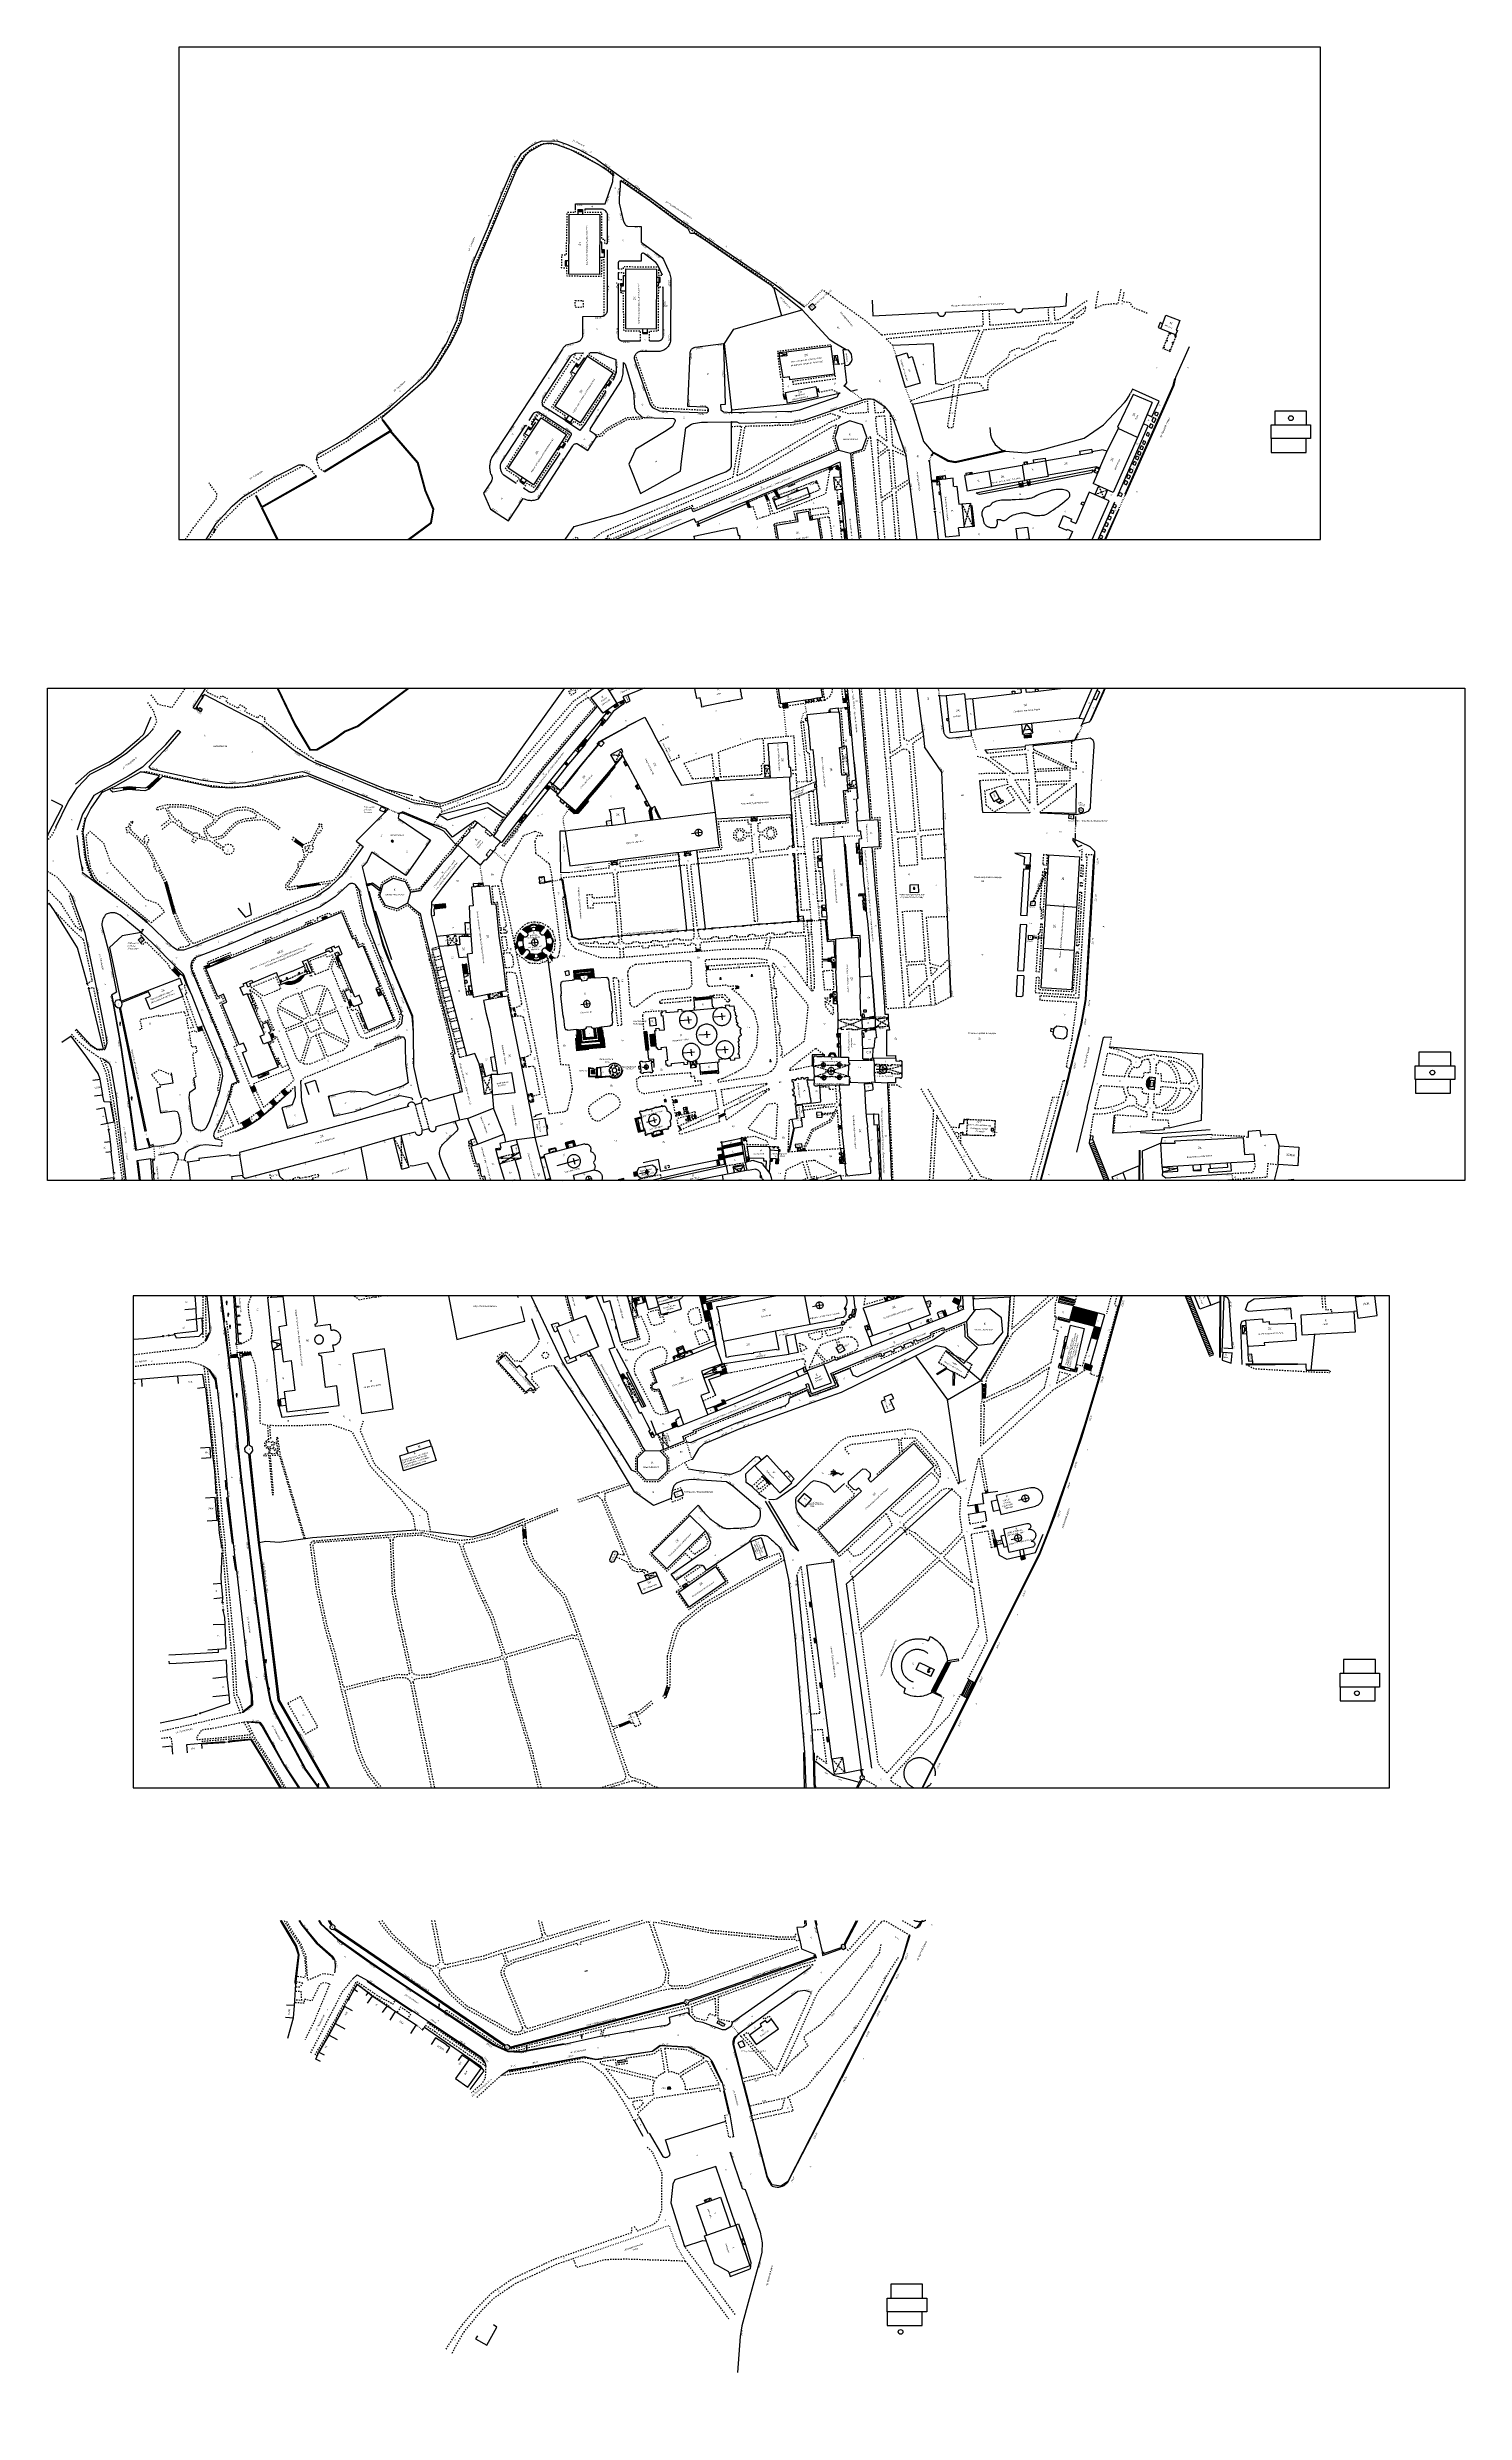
# Paper-space layout 'Layout1' of a CAD drawing. Header units: metres. Extents: x 577 to 1381, y -632 to 710.
# The model-space entities are those that its viewports show. They can reach past a viewport. Long polylines and large blocks are cut down to what shows.
import ezdxf

# ---------------------------------------------------------------- set-up
doc = ezdxf.new("R2010")
doc.units = ezdxf.units.M
doc.header["$LTSCALE"] = 0.5
for name, pattern in [('189_3', [3, 1.5, -1.5]), ('22', [3, 2, -1]), ('24', [3, 1.5, -1.5]), ('366', [2, 0.5, -1.5]), ('8_2', [5, 4, -1]), ('CONTI', [0]), ('L1_5X1_5', [3, 1.5, -1.5]), ('L2X1', [3, 2, -1])]:
    doc.linetypes.add(name, pattern=pattern)
for name, color, linetype in [('АВТОДОРОГИ', 252, 'CONTI'), ('ЗД_ТОРГОВЫЕ', 252, 'CONTI'), ('ЗДАН_ОБЩЕСТ', 252, 'CONTI'), ('ЗДАНИЯ_ЖИЛЫЕ', 252, 'CONTI'), ('КУЛЬТ_РИТУАЛ', 252, 'CONTI'), ('ОГРАЖДЕНИЯ', 252, 'CONTI'), ('ПАМЯТНИКИ', 252, 'CONTI'), ('СКЛАДСКИЕ', 252, 'CONTI'), ('СООРУЖЕНИЯ', 252, 'CONTI'), ('ТРОТУАРЫ', 252, 'CONTI')]:
    doc.layers.add(name, color=color, linetype=linetype)
for name, color, linetype, lineweight in [('ИИ_ДОРОГИ_025', 7, 'Continuous', 25), ('ИИ_ЗДАНИЯ_СООРУЖЕНИЯ_025', 7, 'Continuous', 25), ('ИИ_Ограды_025', 7, 'Continuous', 25)]:
    doc.layers.add(name, color=color, linetype=linetype, lineweight=lineweight)
doc.layers.add('Листы_Рамка', color=7, linetype='Continuous', plot=False)
doc.layers.get('0').off()
doc.layers.get('Листы_Рамка').off()
doc.styles.get("Standard").update_dxf_attribs({"font": '', "height": 0.875})
doc.styles.add('БМ431', font='', dxfattribs={"height": 0.875})
doc.styles.add('древний курсив', font='', dxfattribs={"height": 0.875})
doc.styles.add('рубленый', font='', dxfattribs={"height": 1})
doc.styles.get('Standard').set_extended_font_data('Bm431', italic=True)
doc.styles.get('БМ431').set_extended_font_data('Bm431', italic=True)
doc.styles.get('древний курсив').set_extended_font_data('D431', italic=True)
doc.styles.get('рубленый').set_extended_font_data('P131')
doc.linetypes.add('119_3', pattern='A,6,-2,[12,GUGK.shx,S=1,R=0,X=0,Y=0],6,[12,GUGK.shx,S=1,R=180,X=0,Y=0],-2', length=16)
doc.linetypes.add('122_g', pattern='A,1,-2,6,-0.5,-0.2,["Г",Standard,S=2,R=0,X=-0.1,Y=-1],-0.2,-2,6,-2,6,-2,6', length=33.9)
doc.linetypes.add('122_k', pattern='A,1,-2,6,-0.5,-0.2,["К",Standard,S=2,R=0,X=-0.1,Y=-1],-0.2,-2,6,-2,6,-2,6', length=33.9)
doc.linetypes.add('122_kl', pattern='A,1,-2,6,-0.5,-0.2,["Кл",Standard,S=2,R=0,X=-0.1,Y=-1],-2,-2,6,-2,6,-2,6', length=35.7)
doc.linetypes.add('122_t', pattern='A,1,-2,6,-0.5,-0.2,["Т",Standard,S=2,R=0,X=-0.1,Y=-1],-0.2,-2,6,-2,6,-2,6', length=33.9)
doc.linetypes.add('122_v', pattern='A,1,-2,6,-0.5,-0.2,["В",Standard,S=2,R=0,X=-0.1,Y=-1],-0.2,-2,6,-2,6,-2,6', length=33.9)
doc.linetypes.add('136', pattern='A,4,[2,GUGK.shx,S=0.2,R=0,X=0,Y=0],4,-2', length=10)
doc.linetypes.add('280', pattern='A,2,[9,GUGK.shx,S=0.25,R=0,X=0,Y=0.5],2,0', length=4)
doc.linetypes.add('397', pattern='A,0,-1.25,[8,GUGK.shx,S=0.06,R=0,X=0.5,Y=0],-2.5,[2,GUGK.shx,S=0.4,R=0,X=0,Y=0],-1.25', length=5)
doc.linetypes.add('473_1a', pattern='A,4,[5,GUGK.shx,S=0.8,R=45,X=0,Y=0],0.5,[5,GUGK.shx,S=0.8,R=45,X=0,Y=0],4', length=8.5)
doc.linetypes.add('474_1', pattern='A,1.5,[4,GUGK.shx,S=1,R=0,X=0,Y=-0.5],-0.5,[5,GUGK.shx,S=0.3,R=45,X=0,Y=0.5],0.001,-0.5,0.5', length=3.001)
doc.linetypes.add('474_2', pattern='A,2,[8,GUGK.shx,S=0.1,R=0,X=0,Y=0],2', length=4)
doc.linetypes.add('474_3', pattern='A,1.5,[8,GUGK.shx,S=0.1,R=0,X=0,Y=0],0.001,[5,GUGK.shx,S=0.3,R=45,X=0,Y=0.5],1.5,-1,3,-1', length=8.001)
doc.linetypes.add('475_1a', pattern='A,2.5,[5,GUGK.shx,S=0.6,R=45,X=0,Y=0],2.5', length=5)
doc.linetypes.add('476_3', pattern='A,5,[5,GUGK.shx,S=0.6,R=0,X=0,Y=0],0.01,[5,GUGK.shx,S=0.6,R=90,X=0,Y=0],5,[5,GUGK.shx,S=0.6,R=180,X=0,Y=0],0.01,[5,GUGK.shx,S=0.6,R=270,X=0,Y=0]', length=10.02)
doc.linetypes.add('84a_1', pattern='A,0.001,[5,GUGK.shx,S=0.9,R=45,X=0,Y=0],0.5,[5,GUGK.shx,S=0.4,R=45,X=0,Y=0],0.5', length=1.001)
doc.linetypes.add('84a_2', pattern='A,0.001,[5,GUGK.shx,S=0.9,R=225,X=0,Y=0],0.5,[5,GUGK.shx,S=0.4,R=225,X=0,Y=0],0.5', length=1.001)
doc.linetypes.add('85a_1', pattern='A,0.01,[5,GUGK.shx,S=0.9,R=45,X=0,Y=0],1,[5,GUGK.shx,S=0.4,R=45,X=0,Y=0],0.01,[2,GUGK.shx,S=0.1,R=0,X=-0.1,Y=1],1', length=2.02)

# ---------------------------------------------------------------- blocks, each defined once
blk = doc.blocks.new('g107_1a')
at = {"linetype": 'Continuous'}
for p, q in [((-0.2, 0.2), (-0.2, 0.2)), ((-0.2, 0.1), (-0.2, 0.2)), ((-0.2, 0.1), (-0.1, 0.2)), ((-0.2, 0.1), (-0.1, 0.2)), ((-0.2, 0.1), (-0.1, 0.2)), ((-0.2, 0.1), (-0.1, 0.2)), ((-0.2, 0.1), (-0.1, 0.2)), ((-0.2, 0.1), (-0.1, 0.2)), ((-0.2, 0.1), (-0.1, 0.2)), ((-0.2, 0.1), (-0.1, 0.2)), ((-0.2, 0.1), (-0.1, 0.2)), ((-0.2, 0.1), (-0.1, 0.2)), ((-0.2, 0.1), (-0.1, 0.2)), ((-0.2, 0.1), (-0.1, 0.2)), ((-0.2, 0.1), (-0.1, 0.2)), ((-0.2, 0.1), (-0.1, 0.2)), ((-0.2, 0.1), (-0.1, 0.2)), ((-0.2, 0.1), (-0.1, 0.2)), ((-0.2, 0.1), (-0.1, 0.2)), ((-0.2, 0.1), (-0.1, 0.2)), ((-0.2, 0.1), (-0.1, 0.2)), ((-0.2, 0.1), (-0.1, 0.2)), ((-0.2, 0.1), (-0.1, 0.2)), ((-0.2, 0.1), (-0.1, 0.2)), ((-0.2, 0.1), (-0.1, 0.2)), ((-0.2, 0.1), (-0.1, 0.2)), ((-0.2, 0.1), (-0.1, 0.2)), ((-0.2, 0.1), (-0.1, 0.2)), ((-0.2, 0.1), (-0.1, 0.2)), ((-0.2, 0.1), (-0.1, 0.2)), ((-0.2, 0.1), (-0.1, 0.2)), ((-0.2, 0.1), (-0.1, 0.2)), ((-0.2, 0), (-0.1, 0.2)), ((-0.2, 0), (-0.1, 0.2)), ((-0.2, 0), (0, 0.2)), ((-0.2, 0), (0, 0.2)), ((-0.2, 0), (0, 0.2)), ((-0.2, 0), (0, 0.2)), ((-0.2, 0), (0, 0.2)), ((-0.2, 0), (0, 0.2)), ((-0.2, 0), (0, 0.2)), ((-0.2, 0), (0, 0.2)), ((-0.2, 0), (0, 0.2)), ((-0.2, 0), (0, 0.2)), ((-0.2, 0), (0, 0.2)), ((-0.2, 0), (0, 0.2)), ((-0.2, 0), (0, 0.2)), ((-0.2, 0), (0, 0.2)), ((-0.2, 0), (0, 0.2)), ((-0.2, 0), (0, 0.2)), ((-0.2, 0), (0, 0.2)), ((-0.2, 0), (0, 0.2)), ((-0.2, 0), (0, 0.2)), ((-0.2, 0), (0, 0.2)), ((-0.2, 0), (0, 0.2)), ((-0.2, 0), (0, 0.2)), ((-0.2, 0), (0, 0.2)), ((-0.2, 0), (0, 0.2)), ((-0.2, 0), (0, 0.2)), ((-0.2, 0), (0, 0.2)), ((-0.2, 0), (0, 0.2)), ((-0.2, 0), (0, 0.2)), ((-0.2, 0), (0, 0.2)), ((-0.2, 0), (0, 0.2)), ((-0.2, 0), (0, 0.2)), ((-0.2, 0), (0, 0.2)), ((-0.2, 0), (0, 0.2)), ((-0.2, 0), (0, 0.2)), ((-0.2, 0), (0, 0.2)), ((-0.2, 0), (0, 0.2)), ((-0.2, 0), (0, 0.2)), ((-0.2, 0), (0, 0.2)), ((-0.2, 0), (0, 0.2)), ((-0.2, 0), (0, 0.2)), ((-0.2, 0), (0, 0.2)), ((-0.2, 0), (0, 0.2)), ((-0.2, 0), (0, 0.2)), ((-0.2, 0), (0, 0.2)), ((-0.2, 0), (0, 0.2)), ((-0.2, 0), (0, 0.2)), ((-0.2, 0), (0, 0.2)), ((-0.2, 0), (0, 0.2)), ((-0.2, 0), (0, 0.2)), ((-0.2, 0), (0, 0.2)), ((-0.2, 0), (0, 0.2)), ((-0.2, 0), (0, 0.2)), ((-0.2, 0), (0, 0.2)), ((-0.2, -0.1), (0, 0.2)), ((-0.2, -0.1), (0, 0.2)), ((-0.2, -0.1), (0, 0.2)), ((-0.2, -0.1), (0, 0.2)), ((-0.2, -0.1), (0.1, 0.2)), ((-0.2, -0.1), (0.1, 0.2)), ((-0.2, -0.1), (0.1, 0.2)), ((-0.2, -0.1), (0.1, 0.2)), ((-0.2, -0.1), (0.1, 0.2)), ((-0.2, -0.1), (0.1, 0.2)), ((-0.2, -0.1), (0.1, 0.2)), ((-0.2, -0.1), (0.1, 0.2)), ((-0.2, -0.1), (0.1, 0.2)), ((-0.2, -0.1), (0.1, 0.2)), ((-0.2, -0.1), (0.1, 0.2)), ((-0.2, -0.1), (0.1, 0.2)), ((-0.2, -0.1), (0.1, 0.2)), ((-0.2, -0.1), (0.1, 0.2)), ((-0.2, -0.1), (0.1, 0.2)), ((-0.2, -0.1), (0.1, 0.2)), ((-0.2, -0.1), (0.1, 0.2)), ((-0.2, -0.1), (0.1, 0.2)), ((-0.2, -0.1), (0.1, 0.2)), ((-0.2, -0.1), (0.1, 0.2)), ((-0.2, -0.1), (0.1, 0.2)), ((-0.2, -0.1), (0.1, 0.2)), ((-0.2, -0.1), (0.1, 0.2)), ((-0.2, -0.1), (0.1, 0.2)), ((-0.2, -0.1), (0.1, 0.2)), ((-0.2, -0.1), (0.1, 0.2)), ((-0.2, -0.1), (0.1, 0.2)), ((-0.2, -0.1), (0.1, 0.2)), ((-0.2, -0.1), (0.1, 0.2)), ((-0.2, -0.1), (0.1, 0.2)), ((-0.2, -0.1), (0.1, 0.2)), ((-0.2, -0.1), (0.1, 0.2)), ((-0.2, -0.1), (0.1, 0.2)), ((-0.2, -0.1), (0.1, 0.2)), ((-0.2, -0.1), (0.1, 0.2)), ((-0.2, -0.1), (0.1, 0.2)), ((-0.2, -0.1), (0.1, 0.2)), ((-0.2, -0.1), (0.1, 0.2)), ((-0.2, -0.1), (0.1, 0.2)), ((-0.2, -0.1), (0.1, 0.2)), ((-0.2, -0.1), (0.1, 0.2)), ((-0.2, -0.1), (0.1, 0.2)), ((-0.2, -0.1), (0.1, 0.2)), ((-0.2, -0.1), (0.1, 0.2)), ((-0.2, -0.1), (0.1, 0.2)), ((-0.2, -0.1), (0.1, 0.2)), ((-0.2, -0.1), (0.1, 0.2)), ((-0.2, -0.1), (0.1, 0.2)), ((-0.2, -0.1), (0.1, 0.2)), ((-0.2, -0.1), (0.1, 0.2)), ((-0.2, -0.1), (0.1, 0.2)), ((-0.2, -0.1), (0.1, 0.2)), ((-0.2, -0.1), (0.1, 0.2)), ((-0.2, -0.1), (0.1, 0.2)), ((-0.2, -0.1), (0.1, 0.2)), ((-0.2, -0.1), (0.1, 0.2)), ((-0.2, -0.1), (0.1, 0.2)), ((-0.2, -0.1), (0.1, 0.2)), ((-0.2, -0.1), (0.1, 0.2)), ((-0.2, -0.1), (0.1, 0.2)), ((-0.2, -0.1), (0.1, 0.2)), ((-0.2, -0.1), (0.1, 0.2)), ((-0.2, -0.1), (0.1, 0.2)), ((-0.2, -0.1), (0.1, 0.2)), ((-0.2, -0.1), (0.1, 0.2)), ((-0.2, -0.1), (0.1, 0.2)), ((-0.2, -0.1), (0.1, 0.2)), ((-0.2, -0.1), (0.1, 0.2)), ((-0.2, -0.1), (0.1, 0.2)), ((-0.2, -0.1), (0.1, 0.2)), ((-0.2, -0.1), (0.1, 0.2)), ((-0.2, -0.1), (0.1, 0.2)), ((-0.2, -0.1), (0.1, 0.2)), ((-0.2, -0.1), (0.1, 0.2)), ((-0.2, -0.1), (0.1, 0.2)), ((-0.2, -0.1), (0.1, 0.2)), ((-0.2, -0.1), (0.1, 0.2)), ((-0.2, -0.1), (0.1, 0.2)), ((-0.2, -0.2), (0.1, 0.2)), ((-0.2, -0.2), (0.1, 0.2)), ((-0.2, -0.2), (0.1, 0.2)), ((-0.2, -0.2), (0.1, 0.2)), ((-0.2, -0.2), (0.1, 0.2)), ((-0.2, -0.2), (0.1, 0.2)), ((-0.2, -0.2), (0.2, 0.2)), ((-0.2, -0.2), (0.2, 0.2)), ((-0.2, -0.2), (0.2, 0.2)), ((-0.2, -0.2), (0.2, 0.2)), ((-0.2, -0.2), (0.2, 0.2)), ((-0.2, -0.2), (0.2, 0.2)), ((-0.2, -0.2), (0.2, 0.2)), ((-0.2, -0.2), (0.2, 0.2)), ((-0.2, -0.2), (0.2, 0.2)), ((-0.2, -0.2), (0.2, 0.2)), ((-0.2, -0.2), (0.2, 0.2)), ((-0.2, -0.2), (0.2, 0.2)), ((-0.2, -0.2), (0.2, 0.2)), ((-0.2, -0.2), (0.2, 0.2)), ((-0.2, -0.2), (0.2, 0.2)), ((-0.2, -0.2), (0.2, 0.2)), ((-0.2, -0.2), (0.2, 0.2)), ((-0.2, -0.2), (0.2, 0.2)), ((-0.2, -0.2), (0.2, 0.2)), ((-0.2, -0.2), (0.2, 0.2)), ((-0.2, -0.2), (0.2, 0.2)), ((-0.2, -0.2), (0.2, 0.2)), ((-0.2, -0.2), (0.2, 0.2)), ((-0.2, -0.2), (0.2, 0.2)), ((-0.2, -0.2), (0.2, 0.2)), ((-0.2, -0.2), (0.2, 0.2)), ((-0.2, -0.2), (0.2, 0.2)), ((-0.2, -0.2), (0.2, 0.2)), ((-0.2, -0.2), (0.2, 0.2)), ((-0.2, -0.2), (0.2, 0.2)), ((-0.2, -0.2), (0.2, 0.2)), ((-0.2, -0.2), (0.2, 0.2)), ((-0.2, -0.2), (0.2, 0.2)), ((-0.2, -0.2), (0.2, 0.2)), ((-0.2, -0.2), (0.2, 0.2)), ((-0.2, -0.2), (0.2, 0.2)), ((-0.2, -0.2), (0.2, 0.2)), ((-0.2, -0.2), (0.2, 0.2)), ((-0.2, -0.2), (0.2, 0.2)), ((-0.2, -0.2), (0.2, 0.2)), ((-0.2, -0.2), (0.2, 0.2)), ((-0.2, -0.2), (0.2, 0.2)), ((-0.2, -0.2), (0.2, 0.2)), ((-0.2, -0.2), (0.2, 0.2)), ((-0.2, -0.2), (0.2, 0.2)), ((-0.2, -0.2), (0.2, 0.2)), ((-0.2, -0.2), (0.2, 0.2)), ((-0.2, -0.2), (0.2, 0.2)), ((-0.2, -0.2), (0.2, 0.2)), ((-0.2, -0.2), (0.2, 0.2)), ((-0.2, -0.2), (0.2, 0.1)), ((-0.2, -0.2), (0.2, 0.1)), ((-0.2, -0.2), (0.2, 0.1)), ((-0.2, -0.2), (0.2, 0.1)), ((-0.2, -0.2), (0.2, 0.1)), ((-0.2, -0.2), (0.2, 0.1)), ((-0.1, -0.2), (0.2, 0.1)), ((-0.1, -0.2), (0.2, 0.1)), ((-0.1, -0.2), (0.2, 0.1)), ((-0.1, -0.2), (0.2, 0.1)), ((-0.1, -0.2), (0.2, 0.1)), ((-0.1, -0.2), (0.2, 0.1)), ((-0.1, -0.2), (0.2, 0.1)), ((-0.1, -0.2), (0.2, 0.1)), ((-0.1, -0.2), (0.2, 0.1)), ((-0.1, -0.2), (0.2, 0.1)), ((-0.1, -0.2), (0.2, 0.1)), ((-0.1, -0.2), (0.2, 0.1)), ((-0.1, -0.2), (0.2, 0.1)), ((-0.1, -0.2), (0.2, 0.1)), ((-0.1, -0.2), (0.2, 0.1)), ((-0.1, -0.2), (0.2, 0.1)), ((-0.1, -0.2), (0.2, 0.1)), ((-0.1, -0.2), (0.2, 0.1)), ((-0.1, -0.2), (0.2, 0.1)), ((-0.1, -0.2), (0.2, 0.1)), ((-0.1, -0.2), (0.2, 0.1)), ((-0.1, -0.2), (0.2, 0.1)), ((-0.1, -0.2), (0.2, 0.1)), ((-0.1, -0.2), (0.2, 0.1)), ((-0.1, -0.2), (0.2, 0.1)), ((-0.1, -0.2), (0.2, 0.1)), ((-0.1, -0.2), (0.2, 0.1)), ((-0.1, -0.2), (0.2, 0.1)), ((-0.1, -0.2), (0.2, 0.1)), ((-0.1, -0.2), (0.2, 0.1)), ((-0.1, -0.2), (0.2, 0.1)), ((-0.1, -0.2), (0.2, 0.1)), ((-0.1, -0.2), (0.2, 0.1)), ((-0.1, -0.2), (0.2, 0.1)), ((-0.1, -0.2), (0.2, 0.1)), ((-0.1, -0.2), (0.2, 0.1)), ((-0.1, -0.2), (0.2, 0.1)), ((-0.1, -0.2), (0.2, 0.1)), ((-0.1, -0.2), (0.2, 0.1)), ((-0.1, -0.2), (0.2, 0.1)), ((-0.1, -0.2), (0.2, 0.1)), ((-0.1, -0.2), (0.2, 0.1)), ((-0.1, -0.2), (0.2, 0.1)), ((-0.1, -0.2), (0.2, 0.1)), ((-0.1, -0.2), (0.2, 0.1)), ((-0.1, -0.2), (0.2, 0.1)), ((-0.1, -0.2), (0.2, 0.1)), ((-0.1, -0.2), (0.2, 0.1)), ((-0.1, -0.2), (0.2, 0.1)), ((-0.1, -0.2), (0.2, 0.1)), ((-0.1, -0.2), (0.2, 0.1)), ((-0.1, -0.2), (0.2, 0.1)), ((-0.1, -0.2), (0.2, 0.1)), ((-0.1, -0.2), (0.2, 0.1)), ((-0.1, -0.2), (0.2, 0.1)), ((-0.1, -0.2), (0.2, 0.1)), ((-0.1, -0.2), (0.2, 0.1)), ((-0.1, -0.2), (0.2, 0.1)), ((-0.1, -0.2), (0.2, 0.1)), ((-0.1, -0.2), (0.2, 0.1)), ((-0.1, -0.2), (0.2, 0.1)), ((-0.1, -0.2), (0.2, 0.1)), ((-0.1, -0.2), (0.2, 0.1)), ((-0.1, -0.2), (0.2, 0.1)), ((-0.1, -0.2), (0.2, 0.1)), ((-0.1, -0.2), (0.2, 0.1)), ((-0.1, -0.2), (0.2, 0.1)), ((-0.1, -0.2), (0.2, 0.1)), ((-0.1, -0.2), (0.2, 0.1)), ((-0.1, -0.2), (0.2, 0.1)), ((-0.1, -0.2), (0.2, 0.1)), ((-0.1, -0.2), (0.2, 0.1)), ((-0.1, -0.2), (0.2, 0.1)), ((-0.1, -0.2), (0.2, 0.1)), ((-0.1, -0.2), (0.2, 0.1)), ((-0.1, -0.2), (0.2, 0.1)), ((-0.1, -0.2), (0.2, 0.1)), ((-0.1, -0.2), (0.2, 0)), ((-0.1, -0.2), (0.2, 0)), ((-0.1, -0.2), (0.2, 0)), ((-0.1, -0.2), (0.2, 0)), ((0, -0.2), (0.2, 0)), ((0, -0.2), (0.2, 0)), ((0, -0.2), (0.2, 0)), ((0, -0.2), (0.2, 0)), ((0, -0.2), (0.2, 0)), ((0, -0.2), (0.2, 0)), ((0, -0.2), (0.2, 0)), ((0, -0.2), (0.2, 0)), ((0, -0.2), (0.2, 0)), ((0, -0.2), (0.2, 0)), ((0, -0.2), (0.2, 0)), ((0, -0.2), (0.2, 0)), ((0, -0.2), (0.2, 0)), ((0, -0.2), (0.2, 0)), ((0, -0.2), (0.2, 0)), ((0, -0.2), (0.2, 0)), ((0, -0.2), (0.2, 0)), ((0, -0.2), (0.2, 0)), ((0, -0.2), (0.2, 0)), ((0, -0.2), (0.2, 0)), ((0, -0.2), (0.2, 0)), ((0, -0.2), (0.2, 0)), ((0, -0.2), (0.2, 0)), ((0, -0.2), (0.2, 0)), ((0, -0.2), (0.2, 0)), ((0, -0.2), (0.2, 0)), ((0, -0.2), (0.2, 0)), ((0, -0.2), (0.2, 0)), ((0, -0.2), (0.2, 0)), ((0, -0.2), (0.2, 0)), ((0, -0.2), (0.2, 0)), ((0, -0.2), (0.2, 0)), ((0, -0.2), (0.2, 0)), ((0, -0.2), (0.2, 0)), ((0, -0.2), (0.2, 0)), ((0, -0.2), (0.2, 0)), ((0, -0.2), (0.2, 0)), ((0, -0.2), (0.2, 0)), ((0, -0.2), (0.2, 0)), ((0, -0.2), (0.2, 0)), ((0, -0.2), (0.2, 0)), ((0, -0.2), (0.2, 0)), ((0, -0.2), (0.2, 0)), ((0, -0.2), (0.2, 0)), ((0, -0.2), (0.2, 0)), ((0, -0.2), (0.2, 0)), ((0, -0.2), (0.2, 0)), ((0, -0.2), (0.2, 0)), ((0, -0.2), (0.2, 0)), ((0, -0.2), (0.2, 0)), ((0, -0.2), (0.2, 0)), ((0, -0.2), (0.2, 0)), ((0, -0.2), (0.2, 0)), ((0, -0.2), (0.2, -0.1)), ((0, -0.2), (0.2, -0.1)), ((0, -0.2), (0.2, -0.1)), ((0.1, -0.2), (0.2, -0.1)), ((0.1, -0.2), (0.2, -0.1)), ((0.1, -0.2), (0.2, -0.1)), ((0.1, -0.2), (0.2, -0.1)), ((0.1, -0.2), (0.2, -0.1)), ((0.1, -0.2), (0.2, -0.1)), ((0.1, -0.2), (0.2, -0.1)), ((0.1, -0.2), (0.2, -0.1)), ((0.1, -0.2), (0.2, -0.1)), ((0.1, -0.2), (0.2, -0.1)), ((0.1, -0.2), (0.2, -0.1)), ((0.1, -0.2), (0.2, -0.1)), ((0.1, -0.2), (0.2, -0.1)), ((0.1, -0.2), (0.2, -0.1)), ((0.1, -0.2), (0.2, -0.1)), ((0.1, -0.2), (0.2, -0.1)), ((0.1, -0.2), (0.2, -0.1)), ((0.1, -0.2), (0.2, -0.1)), ((0.1, -0.2), (0.2, -0.1)), ((0.1, -0.2), (0.2, -0.1)), ((0.1, -0.2), (0.2, -0.1)), ((0.1, -0.2), (0.2, -0.1)), ((0.1, -0.2), (0.2, -0.1)), ((0.1, -0.2), (0.2, -0.1)), ((0.1, -0.2), (0.2, -0.1)), ((0.1, -0.2), (0.2, -0.1)), ((0.1, -0.2), (0.2, -0.1)), ((0.1, -0.2), (0.2, -0.1)), ((0.1, -0.2), (0.2, -0.1)), ((0.1, -0.2), (0.2, -0.2)), ((0.2, -0.2), (0.2, -0.2)), ((0.2, -0.2), (0.2, -0.2))]:
    blk.add_line(p, q, dxfattribs=at)
blk.add_circle((0, 0), 0.25, dxfattribs=at)
blk = doc.blocks.new('g206_3')
for p, q in [((0.25, 1.75), (-0.25, 1.75)), ((-0.25, 1.75), (-0.25, 0.9)), ((-0.25, 0.9), (0, 0.9)), ((0, 0.9), (0.25, 0.9)), ((0, 0), (0, 0.9)), ((0.2, 0), (0, 0)), ((0.25, 0.9), (0.25, 1.75))]:
    blk.add_line(p, q)
blk = doc.blocks.new('BL_1007')
at = {"color": 0}
for p, q in [((-0.5, 2), (0, 2.75)), ((-0.5, 1.5), (-0.5, 2)), ((0, 1), (-0.5, 1.5)), ((-0.25, 1.25), (-0.25, 2.5)), ((0, 2.75), (0.75, 3)), ((0, 1.5), (0, 2.5)), ((0.25, 2), (0, 1.5)), ((0, 1.5), (0, 1)), ((0.25, 2), (0.25, 2.75)), ((1, 2.25), (0.25, 2)), ((0.5, 2.12), (0.5, 2.88)), ((0.75, 3), (1, 3.5)), ((0.75, 2.25), (0.75, 3)), ((1, 3.5), (1, 4)), ((1, 4), (1.5, 3.5)), ((1, 2.5), (1, 3.5)), ((1.5, 3), (1, 2.25)), ((1.25, 2.7), (1.25, 3.75)), ((1.5, 3.5), (1.5, 3))]:
    blk.add_line(p, q, dxfattribs=at)
blk.add_circle((0, 0), 1, dxfattribs=at)
blk = doc.blocks.new('g069_1')
at = {"color": 0}
for p, q in [((-0.375, 0), (0, 0.65)), ((0.375, 0), (-0.375, 0)), ((-0.25, 1.3), (0.25, 1.3)), ((0, 0.65), (0, 1.4)), ((0, 0.65), (0.375, 0))]:
    blk.add_line(p, q, dxfattribs=at)
blk = doc.blocks.new('g067_1')
at = {"linetype": 'Continuous'}
for p, q in [((-0.3, 0.8), (-0.1, 1)), ((-0.3, 0.8), (-0.1, 1)), ((-0.3, 0.8), (-0.1, 1)), ((-0.3, 0.8), (-0.1, 1)), ((-0.3, 0.8), (-0.1, 1)), ((-0.3, 0.8), (-0.1, 1)), ((-0.3, 0.8), (-0.1, 1)), ((-0.3, 0.8), (-0.1, 1)), ((-0.3, 0.8), (-0.1, 1)), ((-0.3, 0.8), (0, 1)), ((-0.3, 0.8), (0, 1)), ((-0.3, 0.8), (0, 1)), ((-0.3, 0.8), (0, 1)), ((-0.3, 0.8), (0, 1)), ((-0.3, 0.8), (0, 1)), ((-0.3, 0.8), (0, 1)), ((-0.3, 0.8), (0, 1)), ((-0.3, 0.8), (0, 1)), ((-0.3, 0.8), (0, 1)), ((-0.3, 0.8), (0, 1)), ((-0.3, 0.8), (0, 1)), ((-0.3, 0.8), (0, 1)), ((-0.3, 0.8), (0, 1)), ((-0.3, 0.8), (0, 1)), ((-0.3, 0.8), (0, 1)), ((-0.3, 0.8), (0, 1)), ((-0.3, 0.8), (0, 1)), ((-0.3, 0.8), (0, 1)), ((-0.3, 0.8), (0, 1)), ((-0.3, 0.8), (0, 1)), ((-0.3, 0.8), (0, 1)), ((-0.3, 0.8), (0, 1)), ((-0.3, 0.8), (0, 1)), ((-0.3, 0.7), (0, 1)), ((-0.3, 0.7), (0, 1)), ((-0.3, 0.7), (0, 1)), ((-0.3, 0.7), (0, 1)), ((-0.3, 0.7), (0, 1)), ((-0.3, 0.7), (0, 1)), ((-0.3, 0.7), (0, 1)), ((-0.3, 0.7), (0, 1)), ((-0.3, 0.7), (0, 1)), ((-0.3, 0.7), (0, 1)), ((-0.3, 0.7), (0, 1)), ((-0.3, 0.7), (0, 1)), ((-0.3, 0.7), (0, 1)), ((-0.3, 0.7), (0, 1)), ((-0.3, 0.7), (0, 1)), ((-0.3, 0.7), (0, 1)), ((-0.3, 0.7), (0, 1)), ((-0.3, 0.7), (0, 1)), ((-0.3, 0.7), (0, 1)), ((-0.3, 0.7), (0, 1)), ((-0.3, 0.7), (0, 1)), ((-0.3, 0.7), (0, 1)), ((-0.3, 0.7), (0, 1)), ((-0.3, 0.7), (0, 1)), ((-0.3, 0.7), (0, 1)), ((-0.3, 0.7), (0, 1)), ((-0.3, 0.7), (0, 1)), ((-0.3, 0.7), (0, 1)), ((-0.3, 0.7), (0, 1)), ((-0.3, 0.7), (0, 1)), ((-0.3, 0.7), (0, 1)), ((-0.3, 0.7), (0, 1)), ((-0.3, 0.7), (0, 1)), ((-0.3, 0.7), (0, 1)), ((-0.3, 0.7), (0, 1)), ((-0.3, 0.7), (0, 1)), ((-0.3, 0.7), (0, 1)), ((-0.3, 0.7), (0.1, 1)), ((-0.3, 0.7), (0.1, 1)), ((-0.3, 0.7), (0.1, 1)), ((-0.3, 0.7), (0.1, 1)), ((-0.3, 0.7), (0.1, 1)), ((-0.3, 0.7), (0.1, 1)), ((-0.3, 0.7), (0.1, 1)), ((-0.3, 0.7), (0.1, 1)), ((-0.3, 0.7), (0.1, 1)), ((-0.3, 0.7), (0.1, 1)), ((-0.3, 0.7), (0.1, 1)), ((-0.3, 0.7), (0.1, 1)), ((-0.3, 0.7), (0.1, 1)), ((-0.3, 0.7), (0.1, 1)), ((-0.3, 0.7), (0.1, 1)), ((-0.3, 0.6), (0.1, 1)), ((-0.3, 0.6), (0.1, 1)), ((-0.3, 0.6), (0.1, 1)), ((-0.3, 0.6), (0.1, 1)), ((-0.3, 0.6), (0.1, 1)), ((-0.3, 0.6), (0.1, 1)), ((-0.3, 0.6), (0.1, 1)), ((-0.3, 0.6), (0.1, 1)), ((-0.3, 0.6), (0.1, 1)), ((-0.3, 0.6), (0.1, 1)), ((-0.3, 0.6), (0.1, 1)), ((-0.3, 0.6), (0.1, 1)), ((-0.3, 0.6), (0.1, 1)), ((-0.3, 0.6), (0.1, 1)), ((-0.3, 0.6), (0.1, 1)), ((-0.3, 0.6), (0.1, 1)), ((-0.3, 0.6), (0.1, 1)), ((-0.3, 0.6), (0.1, 1)), ((-0.3, 0.6), (0.1, 1)), ((-0.3, 0.6), (0.1, 1)), ((-0.3, 0.6), (0.1, 1)), ((-0.3, 0.6), (0.1, 1)), ((-0.3, 0.6), (0.1, 1)), ((-0.3, 0.6), (0.1, 1)), ((-0.3, 0.6), (0.1, 1)), ((-0.3, 0.6), (0.1, 1)), ((-0.3, 0.6), (0.1, 1)), ((-0.3, 0.6), (0.1, 1)), ((-0.3, 0.6), (0.1, 1)), ((-0.3, 0.6), (0.1, 1)), ((-0.3, 0.6), (0.1, 1)), ((-0.3, 0.6), (0.1, 1)), ((-0.3, 0.6), (0.1, 1)), ((-0.3, 0.6), (0.1, 1)), ((-0.3, 0.6), (0.1, 1)), ((-0.3, 0.6), (0.1, 1)), ((-0.3, 0.6), (0.1, 1)), ((-0.3, 0.6), (0.1, 1)), ((-0.3, 0.6), (0.1, 1)), ((-0.3, 0.6), (0.1, 1)), ((-0.3, 0.6), (0.1, 1)), ((-0.3, 0.6), (0.1, 1)), ((-0.3, 0.6), (0.1, 1)), ((-0.3, 0.6), (0.1, 1)), ((-0.3, 0.6), (0.1, 1)), ((-0.3, 0.6), (0.1, 1)), ((-0.3, 0.6), (0.1, 1)), ((-0.3, 0.6), (0.1, 1)), ((-0.3, 0.6), (0.1, 1)), ((-0.3, 0.6), (0.1, 1)), ((-0.3, 0.6), (0.1, 1)), ((-0.3, 0.6), (0.1, 1)), ((-0.3, 0.6), (0.1, 1)), ((-0.3, 0.5), (0.1, 1)), ((-0.3, 0.5), (0.1, 1)), ((-0.3, 0.5), (0.1, 1)), ((-0.3, 0.5), (0.1, 1)), ((-0.3, 0.5), (0.1, 1)), ((-0.3, 0.5), (0.1, 1)), ((-0.3, 0.5), (0.1, 0.9)), ((-0.3, 0.5), (0.1, 0.9)), ((-0.3, 0.5), (0.1, 0.9)), ((-0.3, 0.5), (0.1, 0.9)), ((-0.3, 0.5), (0.1, 0.9)), ((-0.3, 0.5), (0.1, 0.9)), ((-0.3, 0.5), (0.1, 0.9)), ((-0.3, 0.5), (0.1, 0.9)), ((-0.3, 0.5), (0.1, 0.9)), ((-0.3, 0.5), (0.1, 0.9)), ((-0.3, 0.5), (0.1, 0.9)), ((-0.3, 0.5), (0.1, 0.9)), ((-0.3, 0.5), (0.2, 0.9)), ((-0.3, 0.5), (0.2, 0.9)), ((-0.3, 0.5), (0.2, 0.9)), ((-0.3, 0.5), (0.2, 0.9)), ((-0.3, 0.5), (0.2, 0.9)), ((-0.3, 0.5), (0.2, 0.9)), ((-0.3, 0.5), (0.2, 0.9)), ((-0.3, 0.5), (0.2, 0.9)), ((-0.3, 0.5), (0.2, 0.9)), ((-0.3, 0.5), (0.2, 0.9)), ((-0.3, 0.5), (0.2, 0.9)), ((-0.3, 0.5), (0.2, 0.9)), ((-0.3, 0.5), (0.2, 0.9)), ((-0.3, 0.5), (0.2, 0.9)), ((-0.3, 0.5), (0.2, 0.9)), ((-0.3, 0.5), (0.2, 0.9)), ((-0.3, 0.5), (0.2, 0.9)), ((-0.3, 0.5), (0.2, 0.9)), ((-0.3, 0.5), (0.2, 0.9)), ((-0.3, 0.5), (0.2, 0.9)), ((-0.3, 0.5), (0.2, 0.9)), ((-0.3, 0.5), (0.2, 0.9)), ((-0.3, 0.5), (0.2, 0.9)), ((-0.3, 0.5), (0.2, 0.9)), ((-0.3, 0.5), (0.2, 0.9)), ((-0.3, 0.5), (0.2, 0.9)), ((-0.3, 0.5), (0.2, 0.9)), ((-0.3, 0.5), (0.2, 0.9)), ((-0.3, 0.5), (0.2, 0.9)), ((-0.3, 0.5), (0.2, 0.9)), ((-0.3, 0.5), (0.2, 0.9)), ((-0.3, 0.5), (0.2, 0.9)), ((-0.3, 0.5), (0.2, 0.9)), ((-0.3, 0.5), (0.2, 0.9)), ((-0.3, 0.5), (0.2, 0.9)), ((-0.3, 0.4), (0.2, 0.9)), ((-0.3, 0.4), (0.2, 0.9)), ((-0.3, 0.4), (0.2, 0.9)), ((-0.3, 0.4), (0.2, 0.9)), ((-0.3, 0.4), (0.2, 0.9)), ((-0.3, 0.4), (0.2, 0.9)), ((-0.3, 0.4), (0.2, 0.9)), ((-0.3, 0.4), (0.2, 0.9)), ((-0.3, 0.4), (0.2, 0.9)), ((-0.3, 0.4), (0.2, 0.9)), ((-0.3, 0.4), (0.2, 0.9)), ((-0.3, 0.4), (0.2, 0.9)), ((-0.3, 0.4), (0.2, 0.9)), ((-0.3, 0.4), (0.2, 0.9)), ((-0.3, 0.4), (0.2, 0.9)), ((-0.3, 0.4), (0.2, 0.9)), ((-0.3, 0.4), (0.2, 0.9)), ((-0.3, 0.4), (0.2, 0.9)), ((-0.3, 0.4), (0.2, 0.9)), ((-0.3, 0.4), (0.2, 0.9)), ((-0.3, 0.4), (0.2, 0.9)), ((-0.3, 0.4), (0.2, 0.9)), ((-0.3, 0.4), (0.2, 0.9)), ((-0.3, 0.4), (0.2, 0.9)), ((-0.3, 0.4), (0.2, 0.9)), ((-0.3, 0.4), (0.2, 0.9)), ((-0.3, 0.4), (0.2, 0.9)), ((-0.3, 0.4), (0.2, 0.9)), ((-0.3, 0.4), (0.2, 0.9)), ((-0.3, 0.4), (0.2, 0.9)), ((-0.3, 0.4), (0.2, 0.9)), ((-0.3, 0.4), (0.2, 0.9)), ((-0.3, 0.4), (0.2, 0.9)), ((-0.3, 0.4), (0.2, 0.9)), ((-0.3, 0.4), (0.2, 0.9)), ((-0.3, 0.4), (0.2, 0.9)), ((-0.3, 0.4), (0.2, 0.9)), ((-0.3, 0.4), (0.2, 0.9)), ((-0.3, 0.4), (0.2, 0.9)), ((-0.3, 0.4), (0.2, 0.9)), ((-0.3, 0.4), (0.2, 0.9)), ((-0.3, 0.4), (0.2, 0.9)), ((-0.3, 0.4), (0.2, 0.9)), ((-0.3, 0.4), (0.2, 0.9)), ((-0.3, 0.4), (0.2, 0.9)), ((-0.3, 0.4), (0.2, 0.9)), ((-0.3, 0.4), (0.2, 0.9)), ((-0.3, 0.4), (0.2, 0.9)), ((-0.3, 0.4), (0.2, 0.9)), ((-0.3, 0.4), (0.2, 0.9)), ((-0.3, 0.4), (0.2, 0.9)), ((-0.3, 0.4), (0.2, 0.9)), ((-0.3, 0.4), (0.2, 0.9)), ((-0.3, 0.3), (0.2, 0.9)), ((-0.3, 0.3), (0.2, 0.9)), ((-0.3, 0.3), (0.2, 0.9)), ((-0.3, 0.3), (0.2, 0.9)), ((-0.3, 0.3), (0.2, 0.8)), ((-0.3, 0.3), (0.2, 0.8)), ((-0.3, 0.3), (0.2, 0.8)), ((-0.3, 0.3), (0.2, 0.8)), ((-0.3, 0.3), (0.2, 0.8)), ((-0.3, 0.3), (0.2, 0.8)), ((-0.3, 0.3), (0.2, 0.8)), ((-0.3, 0.3), (0.2, 0.8)), ((-0.3, 0.3), (0.2, 0.8)), ((-0.3, 0.3), (0.2, 0.8)), ((-0.3, 0.3), (0.2, 0.8)), ((-0.3, 0.3), (0.2, 0.8)), ((-0.3, 0.3), (0.2, 0.8)), ((-0.3, 0.3), (0.2, 0.8)), ((-0.3, 0.3), (0.2, 0.8)), ((-0.3, 0.3), (0.2, 0.8)), ((-0.3, 0.3), (0.2, 0.8)), ((-0.3, 0.3), (0.2, 0.8)), ((-0.3, 0.3), (0.2, 0.8)), ((-0.3, 0.3), (0.2, 0.8)), ((-0.3, 0.3), (0.2, 0.8)), ((-0.3, 0.3), (0.2, 0.8)), ((-0.3, 0.3), (0.2, 0.8)), ((-0.3, 0.3), (0.2, 0.8)), ((-0.3, 0.3), (0.2, 0.8)), ((-0.3, 0.3), (0.2, 0.8)), ((-0.3, 0.3), (0.2, 0.8)), ((-0.3, 0.3), (0.2, 0.8)), ((-0.3, 0.3), (0.2, 0.8)), ((-0.3, 0.3), (0.2, 0.8)), ((-0.3, 0.3), (0.2, 0.8)), ((-0.3, 0.3), (0.2, 0.8)), ((-0.3, 0.3), (0.2, 0.8)), ((-0.3, 0.3), (0.2, 0.8)), ((-0.3, 0.3), (0.2, 0.8)), ((-0.3, 0.3), (0.2, 0.8)), ((-0.3, 0.3), (0.2, 0.8)), ((-0.3, 0.3), (0.2, 0.8)), ((-0.3, 0.3), (0.2, 0.8)), ((-0.3, 0.3), (0.2, 0.8)), ((-0.3, 0.3), (0.2, 0.8)), ((-0.3, 0.3), (0.2, 0.8)), ((-0.3, 0.3), (0.2, 0.8)), ((-0.3, 0.3), (0.2, 0.8)), ((-0.3, 0.3), (0.2, 0.8)), ((-0.3, 0.3), (0.2, 0.8)), ((-0.3, 0.3), (0.2, 0.8)), ((-0.3, 0.2), (0.2, 0.8)), ((-0.3, 0.2), (0.2, 0.8)), ((-0.3, 0.2), (0.2, 0.8)), ((-0.3, 0.2), (0.2, 0.8)), ((-0.3, 0.2), (0.2, 0.8)), ((-0.3, 0.2), (0.2, 0.8)), ((-0.3, 0.2), (0.2, 0.8)), ((-0.3, 0.2), (0.2, 0.8)), ((-0.3, 0.2), (0.2, 0.8)), ((-0.3, 0.2), (0.2, 0.8)), ((-0.3, 0.2), (0.2, 0.8)), ((-0.3, 0.2), (0.2, 0.8)), ((-0.3, 0.2), (0.2, 0.8)), ((-0.3, 0.2), (0.2, 0.8)), ((-0.3, 0.2), (0.2, 0.8)), ((-0.3, 0.2), (0.2, 0.8)), ((-0.3, 0.2), (0.2, 0.8)), ((-0.3, 0.2), (0.2, 0.8)), ((-0.3, 0.2), (0.2, 0.8)), ((-0.3, 0.2), (0.2, 0.8)), ((-0.3, 0.2), (0.2, 0.8)), ((-0.3, 0.2), (0.2, 0.7)), ((-0.3, 0.2), (0.2, 0.7)), ((-0.3, 0.2), (0.2, 0.7)), ((-0.3, 0.2), (0.2, 0.7)), ((-0.3, 0.2), (0.2, 0.7)), ((-0.3, 0.2), (0.2, 0.7)), ((-0.3, 0.2), (0.2, 0.7)), ((-0.3, 0.2), (0.2, 0.7)), ((-0.3, 0.2), (0.2, 0.7)), ((-0.3, 0.2), (0.2, 0.7)), ((-0.3, 0.2), (0.2, 0.7)), ((-0.3, 0.2), (0.2, 0.7)), ((-0.3, 0.2), (0.2, 0.7)), ((-0.3, 0.2), (0.2, 0.7)), ((-0.3, 0.2), (0.2, 0.7)), ((-0.3, 0.2), (0.2, 0.7)), ((-0.3, 0.2), (0.2, 0.7)), ((-0.3, 0.2), (0.2, 0.7)), ((-0.3, 0.2), (0.2, 0.7)), ((-0.3, 0.2), (0.2, 0.7)), ((-0.3, 0.2), (0.2, 0.7)), ((-0.3, 0.2), (0.2, 0.7)), ((-0.3, 0.2), (0.2, 0.7)), ((-0.3, 0.2), (0.2, 0.7)), ((-0.3, 0.2), (0.2, 0.7)), ((-0.3, 0.2), (0.2, 0.7)), ((-0.3, 0.2), (0.2, 0.7)), ((-0.3, 0.2), (0.2, 0.7)), ((-0.3, 0.2), (0.2, 0.7)), ((-0.3, 0.2), (0.2, 0.7)), ((-0.3, 0.2), (0.2, 0.7)), ((-0.3, 0.1), (0.2, 0.7)), ((-0.3, 0.1), (0.2, 0.7)), ((-0.3, 0.1), (0.2, 0.7)), ((-0.3, 0.1), (0.2, 0.7)), ((-0.3, 0.1), (0.2, 0.7)), ((-0.3, 0.1), (0.2, 0.7)), ((-0.3, 0.1), (0.2, 0.7)), ((-0.3, 0.1), (0.2, 0.7)), ((-0.3, 0.1), (0.2, 0.7)), ((-0.3, 0.1), (0.2, 0.7)), ((-0.3, 0.1), (0.2, 0.7)), ((-0.3, 0.1), (0.2, 0.7)), ((-0.3, 0.1), (0.2, 0.7)), ((-0.3, 0.1), (0.2, 0.7)), ((-0.3, 0.1), (0.2, 0.7)), ((-0.3, 0.1), (0.2, 0.7)), ((-0.3, 0.1), (0.2, 0.7)), ((-0.3, 0.1), (0.2, 0.7)), ((-0.3, 0.1), (0.2, 0.7)), ((-0.3, 0.1), (0.2, 0.7)), ((-0.3, 0.1), (0.2, 0.7)), ((-0.3, 0.1), (0.2, 0.7)), ((-0.3, 0.1), (0.2, 0.7)), ((-0.3, 0.1), (0.2, 0.7)), ((-0.3, 0.1), (0.2, 0.7)), ((-0.3, 0.1), (0.2, 0.7)), ((-0.3, 0.1), (0.2, 0.7)), ((-0.3, 0.1), (0.2, 0.7)), ((-0.3, 0.1), (0.2, 0.7)), ((-0.3, 0.1), (0.2, 0.6)), ((-0.3, 0.1), (0.2, 0.6)), ((-0.3, 0.1), (0.2, 0.6)), ((-0.3, 0.1), (0.2, 0.6)), ((-0.3, 0.1), (0.2, 0.6)), ((-0.3, 0.1), (0.2, 0.6)), ((-0.3, 0.1), (0.2, 0.6)), ((-0.3, 0.1), (0.2, 0.6)), ((-0.3, 0.1), (0.2, 0.6)), ((-0.3, 0.1), (0.2, 0.6)), ((-0.3, 0.1), (0.2, 0.6)), ((-0.3, 0.1), (0.2, 0.6)), ((-0.3, 0.1), (0.2, 0.6)), ((-0.3, 0.1), (0.2, 0.6)), ((-0.3, 0.1), (0.2, 0.6)), ((-0.3, 0.1), (0.2, 0.6)), ((-0.3, 0.1), (0.2, 0.6)), ((-0.3, 0.1), (0.2, 0.6)), ((-0.3, 0.1), (0.2, 0.6)), ((-0.3, 0.1), (0.2, 0.6)), ((-0.3, 0.1), (0.2, 0.6)), ((-0.3, 0.1), (0.2, 0.6)), ((-0.3, 0.1), (0.2, 0.6)), ((-0.3, 0.1), (0.2, 0.6)), ((-0.3, 0), (0.2, 0.6)), ((-0.3, 0), (0.2, 0.6)), ((-0.3, 0), (0.2, 0.6)), ((-0.3, 0), (0.2, 0.6)), ((-0.3, 0), (0.2, 0.6)), ((-0.3, 0), (0.2, 0.6)), ((-0.3, 0), (0.2, 0.6)), ((-0.3, 0), (0.2, 0.6)), ((-0.3, 0), (0.2, 0.6)), ((-0.3, 0), (0.2, 0.6)), ((-0.3, 0), (0.2, 0.6)), ((-0.3, 0), (0.2, 0.6)), ((-0.3, 0), (0.2, 0.6)), ((-0.3, 0), (0.2, 0.6)), ((-0.3, 0), (0.2, 0.6)), ((-0.3, 0), (0.2, 0.6)), ((-0.3, 0), (0.2, 0.6)), ((-0.3, 0), (0.2, 0.6)), ((-0.3, 0), (0.3, 0.6)), ((-0.3, 0), (0.3, 0.6)), ((-0.3, 0), (0.3, 0.6)), ((-0.3, 0), (0.3, 0.6)), ((-0.3, 0), (0.3, 0.6)), ((-0.3, 0), (0.3, 0.6)), ((-0.3, 0), (0.3, 0.6)), ((-0.3, 0), (0.3, 0.6)), ((-0.3, 0), (0.3, 0.6)), ((-0.3, 0), (0.3, 0.6)), ((-0.3, 0), (0.3, 0.6)), ((-0.3, 0), (0.3, 0.6)), ((-0.3, 0), (0.3, 0.6)), ((-0.3, 0), (0.3, 0.6)), ((-0.3, 0), (0.3, 0.6)), ((-0.3, 0), (0.3, 0.6)), ((-0.3, 0), (0.3, 0.6)), ((-0.3, 0), (0.3, 0.6)), ((-0.3, 0), (0.3, 0.5)), ((-0.3, 0), (0.3, 0.5)), ((-0.3, 0), (0.3, 0.5)), ((-0.3, 0), (0.3, 0.5)), ((-0.3, 0), (0.3, 0.5)), ((-0.3, 0), (0.3, 0.5)), ((-0.3, 0), (0.3, 0.5)), ((-0.3, 0), (0.3, 0.5)), ((-0.3, 0), (0.3, 0.5)), ((-0.3, 0), (0.3, 0.5)), ((-0.3, 0), (0.3, 0.5)), ((-0.3, 0), (0.3, 0.5)), ((-0.3, 0), (0.3, 0.5)), ((-0.3, 0), (0.3, 0.5)), ((-0.3, 0), (0.3, 0.5)), ((-0.3, 0), (0.3, 0.5)), ((-0.3, 0), (0.3, 0.5)), ((-0.3, 0), (0.3, 0.5)), ((-0.3, 0), (0.3, 0.5)), ((-0.3, 0), (0.3, 0.5)), ((-0.3, 0), (0.3, 0.5)), ((-0.3, 0), (0.3, 0.5)), ((-0.3, 0), (0.3, 0.5)), ((-0.3, 0), (0.3, 0.5)), ((-0.2, 0.9), (-0.2, 1)), ((-0.2, 0.9), (-0.2, 1)), ((-0.2, 0.9), (-0.1, 1)), ((-0.2, 0.9), (-0.1, 1)), ((-0.2, 0.9), (-0.1, 1)), ((-0.2, 0.9), (-0.1, 1)), ((-0.2, 0.9), (-0.1, 1)), ((-0.2, 0.9), (-0.1, 1)), ((-0.2, 0.9), (-0.1, 1)), ((-0.2, 0.9), (-0.1, 1)), ((-0.2, 0.9), (-0.1, 1)), ((-0.2, 0.9), (-0.1, 1)), ((-0.2, 0.9), (-0.1, 1)), ((-0.2, 0.8), (-0.1, 1)), ((-0.2, 0.8), (-0.1, 1)), ((-0.2, 0.8), (-0.1, 1)), ((-0.2, 0.8), (-0.1, 1)), ((-0.2, 0.8), (-0.1, 1)), ((-0.2, 0.8), (-0.1, 1)), ((-0.2, 0.8), (-0.1, 1)), ((-0.2, 0.8), (-0.1, 1)), ((-0.2, 0.8), (-0.1, 1)), ((-0.3, 0.8), (-0.1, 1)), ((-0.3, 0.8), (-0.1, 1)), ((-0.3, 0.8), (-0.1, 1)), ((-0.3, 0.8), (-0.1, 1)), ((-0.2, 0.9), (-0.2, 0.9)), ((-0.2, 0.9), (-0.2, 0.9)), ((-0.3, 0), (0.3, 0.5)), ((-0.2, 0), (0.3, 0.5)), ((-0.2, 0), (0.3, 0.5)), ((-0.2, 0), (0.3, 0.5)), ((-0.2, 0), (0.3, 0.5)), ((-0.2, 0), (0.3, 0.5)), ((-0.2, 0), (0.3, 0.5)), ((-0.2, 0), (0.3, 0.5)), ((-0.2, 0), (0.3, 0.5)), ((-0.2, 0), (0.3, 0.5)), ((-0.2, 0), (0.3, 0.5)), ((-0.2, 0), (0.3, 0.5)), ((-0.2, 0), (0.3, 0.5)), ((-0.2, 0), (0.3, 0.5)), ((-0.2, 0), (0.3, 0.5)), ((-0.2, 0), (0.3, 0.5)), ((-0.2, 0), (0.3, 0.5)), ((-0.2, 0), (0.3, 0.5)), ((-0.2, 0), (0.3, 0.5)), ((-0.2, 0), (0.3, 0.5)), ((-0.2, 0), (0.3, 0.5)), ((-0.2, 0), (0.3, 0.5)), ((-0.2, 0), (0.3, 0.5)), ((-0.2, 0), (0.3, 0.5)), ((-0.2, 0), (0.3, 0.5)), ((-0.2, 0), (0.3, 0.5)), ((-0.2, 0), (0.3, 0.5)), ((-0.2, 0), (0.3, 0.5)), ((-0.2, 0), (0.3, 0.5)), ((-0.2, 0), (0.3, 0.5)), ((-0.2, 0), (0.3, 0.5)), ((-0.2, 0), (0.3, 0.5)), ((-0.2, 0), (0.3, 0.5)), ((-0.2, 0), (0.3, 0.5)), ((-0.2, 0), (0.3, 0.5)), ((-0.2, 0), (0.3, 0.5)), ((-0.2, 0), (0.3, 0.5)), ((-0.2, 0), (0.3, 0.4)), ((-0.2, 0), (0.3, 0.4)), ((-0.2, 0), (0.3, 0.4)), ((-0.2, 0), (0.3, 0.4)), ((-0.2, 0), (0.3, 0.4)), ((-0.2, 0), (0.3, 0.4)), ((-0.2, 0), (0.3, 0.4)), ((-0.2, 0), (0.3, 0.4)), ((-0.2, 0), (0.3, 0.4)), ((-0.2, 0), (0.3, 0.4)), ((-0.2, 0), (0.3, 0.4)), ((-0.2, 0), (0.3, 0.4)), ((-0.2, 0), (0.3, 0.4)), ((-0.2, 0), (0.3, 0.4)), ((-0.2, 0), (0.3, 0.4)), ((-0.2, 0), (0.3, 0.4)), ((-0.2, 0), (0.3, 0.4)), ((-0.2, 0), (0.3, 0.4)), ((-0.2, 0), (0.3, 0.4)), ((-0.2, 0), (0.3, 0.4)), ((-0.1, 0), (0.3, 0.4)), ((-0.1, 0), (0.3, 0.4)), ((-0.1, 0), (0.3, 0.4)), ((-0.1, 0), (0.3, 0.4)), ((-0.1, 0), (0.3, 0.4)), ((-0.1, 0), (0.3, 0.4)), ((-0.1, 0), (0.3, 0.4)), ((-0.1, 0), (0.3, 0.4)), ((-0.1, 0), (0.3, 0.4)), ((-0.1, 0), (0.3, 0.4)), ((-0.1, 0), (0.3, 0.4)), ((-0.1, 0), (0.3, 0.4)), ((-0.1, 0), (0.3, 0.4)), ((-0.1, 0), (0.3, 0.4)), ((-0.1, 0), (0.3, 0.4)), ((-0.1, 0), (0.3, 0.4)), ((-0.1, 0), (0.3, 0.4)), ((-0.1, 0), (0.3, 0.4)), ((-0.1, 0), (0.3, 0.4)), ((-0.1, 0), (0.3, 0.4)), ((-0.1, 0), (0.3, 0.4)), ((-0.1, 0), (0.3, 0.4)), ((-0.1, 0), (0.3, 0.4)), ((-0.1, 0), (0.3, 0.4)), ((-0.1, 0), (0.3, 0.4)), ((-0.1, 0), (0.3, 0.4)), ((-0.1, 0), (0.3, 0.4)), ((-0.1, 0), (0.3, 0.4)), ((-0.1, 0), (0.3, 0.4)), ((-0.1, 0), (0.3, 0.4)), ((-0.1, 0), (0.3, 0.4)), ((-0.1, 0), (0.3, 0.4)), ((-0.1, 0), (0.3, 0.4)), ((-0.1, 0), (0.3, 0.4)), ((-0.1, 0), (0.3, 0.4)), ((-0.1, 0), (0.3, 0.4)), ((-0.1, 0), (0.3, 0.4)), ((-0.1, 0), (0.3, 0.4)), ((-0.1, 0), (0.3, 0.4)), ((-0.1, 0), (0.3, 0.4)), ((-0.1, 0), (0.3, 0.3)), ((-0.1, 0), (0.3, 0.3)), ((-0.1, 0), (0.3, 0.3)), ((-0.1, 0), (0.3, 0.3)), ((-0.1, 0), (0.3, 0.3)), ((-0.1, 0), (0.3, 0.3)), ((-0.1, 0), (0.3, 0.3)), ((-0.1, 0), (0.3, 0.3)), ((-0.1, 0), (0.3, 0.3)), ((-0.1, 0), (0.3, 0.3)), ((-0.1, 0), (0.3, 0.3)), ((-0.1, 0), (0.3, 0.3)), ((-0.1, 0), (0.3, 0.3)), ((-0.1, 0), (0.3, 0.3)), ((-0.1, 0), (0.3, 0.3)), ((-0.1, 0), (0.3, 0.3)), ((0, 0), (0.3, 0.3)), ((0, 0), (0.3, 0.3)), ((0, 0), (0.3, 0.3)), ((0, 0), (0.3, 0.3)), ((0, 0), (0.3, 0.3)), ((0, 0), (0.3, 0.3)), ((0, 0), (0.3, 0.3)), ((0, 0), (0.3, 0.3)), ((0, 0), (0.3, 0.3)), ((0, 0), (0.3, 0.3)), ((0, 0), (0.3, 0.3)), ((0, 0), (0.3, 0.3)), ((0, 0), (0.3, 0.3)), ((0, 0), (0.3, 0.3)), ((0, 0), (0.3, 0.3)), ((0, 0), (0.3, 0.3)), ((0, 0), (0.3, 0.3)), ((0, 0), (0.3, 0.3)), ((0, 0), (0.3, 0.3)), ((0, 0), (0.3, 0.3)), ((0, 0), (0.3, 0.3)), ((0, 0), (0.3, 0.3)), ((0, 0), (0.3, 0.3)), ((0, 0), (0.3, 0.3)), ((0, 0), (0.3, 0.3)), ((0, 0), (0.3, 0.3)), ((0, 0), (0.3, 0.3)), ((0, 0), (0.3, 0.3)), ((0, 0), (0.3, 0.3)), ((0, 0), (0.3, 0.3)), ((0, 0), (0.3, 0.3)), ((0, 0), (0.3, 0.3)), ((0, 0), (0.3, 0.3)), ((0, 0), (0.3, 0.3)), ((0, 0), (0.3, 0.3)), ((0, 0), (0.3, 0.3)), ((0, 0), (0.3, 0.3)), ((0, 0), (0.3, 0.3)), ((0, 0), (0.3, 0.3)), ((0, 0), (0.3, 0.3)), ((0, 0), (0.3, 0.3)), ((0, 0), (0.3, 0.3)), ((0, 0), (0.3, 0.2)), ((0, 0), (0.3, 0.2)), ((0, 0), (0.3, 0.2)), ((0, 0), (0.3, 0.2)), ((0, 0), (0.3, 0.2)), ((0, 0), (0.3, 0.2)), ((0, 0), (0.3, 0.2)), ((0, 0), (0.3, 0.2)), ((0, 0), (0.3, 0.2)), ((0, 0), (0.3, 0.2)), ((0, 0), (0.3, 0.2)), ((0, 0), (0.3, 0.2)), ((0, 0), (0.3, 0.2)), ((0, 0), (0.3, 0.2)), ((0, 0), (0.3, 0.2)), ((0, 0), (0.3, 0.2)), ((0.1, 0), (0.3, 0.2)), ((0.1, 0), (0.3, 0.2)), ((0.1, 0), (0.3, 0.2)), ((0.1, 0), (0.3, 0.2)), ((0.1, 0), (0.3, 0.2)), ((0.1, 0), (0.3, 0.2)), ((0.1, 0), (0.3, 0.2)), ((0.1, 0), (0.3, 0.2)), ((0.1, 0), (0.3, 0.2)), ((0.1, 0), (0.3, 0.2)), ((0.1, 0), (0.3, 0.2)), ((0.1, 0), (0.3, 0.2)), ((0.1, 0), (0.3, 0.2)), ((0.1, 0), (0.3, 0.2)), ((0.1, 0), (0.3, 0.2)), ((0.1, 0), (0.3, 0.2)), ((0.1, 0), (0.3, 0.2)), ((0.1, 0), (0.3, 0.2)), ((0.1, 0), (0.3, 0.2)), ((0.1, 0), (0.3, 0.2)), ((0.1, 0), (0.3, 0.2)), ((0.1, 0), (0.3, 0.2)), ((0.1, 0), (0.3, 0.2)), ((0.1, 0), (0.3, 0.2)), ((0.1, 0), (0.3, 0.2)), ((0.1, 0), (0.3, 0.2)), ((0.1, 0), (0.3, 0.2)), ((0.1, 0), (0.3, 0.2)), ((0.1, 0), (0.3, 0.2)), ((0.1, 0), (0.3, 0.2)), ((0.1, 0), (0.3, 0.2)), ((0.1, 0), (0.3, 0.2)), ((0.1, 0), (0.3, 0.2)), ((0.1, 0), (0.3, 0.2)), ((0.1, 0), (0.3, 0.2)), ((0.1, 0), (0.3, 0.2)), ((0.1, 0), (0.3, 0.2)), ((0.1, 0), (0.3, 0.2)), ((0.1, 0), (0.3, 0.2)), ((0.1, 0), (0.3, 0.2)), ((0.1, 0), (0.3, 0.2)), ((0.1, 0), (0.3, 0.2)), ((0.1, 0), (0.3, 0.2)), ((0.1, 0), (0.3, 0.2)), ((0.1, 0), (0.3, 0.1)), ((0.1, 0), (0.3, 0.1)), ((0.1, 0), (0.3, 0.1)), ((0.1, 0), (0.3, 0.1)), ((0.1, 0), (0.3, 0.1)), ((0.1, 0), (0.3, 0.1)), ((0.1, 0), (0.3, 0.1)), ((0.1, 0), (0.3, 0.1)), ((0.1, 0), (0.3, 0.1)), ((0.1, 0), (0.3, 0.1)), ((0.1, 0), (0.3, 0.1)), ((0.1, 0), (0.3, 0.1)), ((0.1, 0), (0.3, 0.1)), ((0.2, 0), (0.3, 0.1)), ((0.2, 0), (0.3, 0.1)), ((0.2, 0), (0.3, 0.1)), ((0.2, 0), (0.3, 0.1)), ((0.2, 0), (0.3, 0.1)), ((0.2, 0), (0.3, 0.1)), ((0.2, 0), (0.3, 0.1)), ((0.2, 0), (0.3, 0.1)), ((0.2, 0), (0.3, 0.1)), ((0.2, 0), (0.3, 0.1)), ((0.2, 0), (0.3, 0.1)), ((0.2, 0), (0.3, 0.1)), ((0.2, 0), (0.3, 0.1)), ((0.2, 0), (0.3, 0.1)), ((0.2, 0), (0.3, 0.1)), ((0.2, 0), (0.3, 0.1)), ((0.2, 0), (0.3, 0.1)), ((0.2, 0), (0.3, 0.1)), ((0.2, 0), (0.3, 0.1)), ((0.2, 0), (0.3, 0.1)), ((0.2, 0), (0.3, 0.1)), ((0.2, 0), (0.3, 0.1)), ((0.2, 0), (0.3, 0.1)), ((0.2, 0), (0.3, 0.1)), ((0.2, 0), (0.3, 0.1)), ((0.2, 0), (0.3, 0.1)), ((0.2, 0), (0.3, 0.1)), ((0.2, 0), (0.3, 0.1)), ((0.2, 0), (0.3, 0.1)), ((0.2, 0), (0.3, 0.1)), ((0.2, 0), (0.3, 0.1)), ((0.2, 0), (0.3, 0.1)), ((0.2, 0), (0.3, 0.1)), ((0.2, 0), (0.3, 0.1)), ((0.2, 0), (0.3, 0.1)), ((0.2, 0), (0.3, 0.1)), ((0.2, 0), (0.3, 0.1)), ((0.2, 0), (0.3, 0.1)), ((0.2, 0), (0.3, 0.1)), ((0.2, 0), (0.3, 0.1)), ((0.2, 0), (0.3, 0.1)), ((0.2, 0), (0.3, 0.1)), ((0.2, 0), (0.3, 0.1)), ((0.2, 0), (0.3, 0.1)), ((0.2, 0), (0.3, 0.1)), ((0.2, 0), (0.3, 0.1)), ((0.2, 0), (0.3, 0.1)), ((0.2, 0), (0.3, 0.1)), ((0.2, 0), (0.3, 0)), ((0.2, 0), (0.3, 0)), ((0.2, 0), (0.3, 0)), ((0.2, 0), (0.3, 0)), ((0.2, 0), (0.3, 0)), ((0.2, 0), (0.3, 0)), ((0.2, 0), (0.3, 0)), ((0.2, 0), (0.3, 0)), ((0.3, 0), (0.3, 0)), ((0.3, 0), (0.3, 0)), ((0.3, 0), (0.3, 0)), ((0.3, 0), (0.3, 0)), ((0.3, 0), (0.3, 0)), ((0.3, 0), (0.3, 0)), ((0.3, 0), (0.3, 0)), ((0.3, 0), (0.3, 0)), ((0.3, 0), (0.3, 0)), ((0.3, 0), (0.3, 0)), ((0.3, 0), (0.3, 0)), ((0.3, 0), (0.3, 0)), ((0.3, 0), (0.3, 0)), ((0.3, 0), (0.3, 0)), ((0.3, 0), (0.3, 0)), ((0.3, 0), (0.3, 0)), ((0.3, 0), (0.3, 0)), ((0.3, 0), (0.3, 0)), ((0.3, 0), (0.3, 0)), ((0.3, 0), (0.3, 0)), ((0.3, 0), (0.3, 0)), ((0.3, 0), (0.3, 0))]:
    blk.add_line(p, q, dxfattribs=at)
at = {"color": 0}
for p, q in [((-0.3, 0.8), (-0.3, 0)), ((-0.3, 0), (0.3, 0)), ((0.2, 0.8), (0.3, 0)), ((0.3, 0), (0.4, 0))]:
    blk.add_line(p, q, dxfattribs=at)
blk.add_arc((0, 0.8), 0.25, 0, 180, dxfattribs=at)
blk = doc.blocks.new('468(1)')
at = {"color": 3}
for points in [[(-1, 1), (1, 1)], [(-0.6, 0.5), (0.6, 0.5)], [(-0.2, 0), (0.2, 0)]]:
    blk.add_lwpolyline(points, dxfattribs=at)

msp = doc.modelspace()

# ---------------------------------------------------------------- linework, layer by layer
at = {"layer": 'АВТОДОРОГИ', "flags": 128}
for points in [[(2228062.4, 530618.9), (2228063, 530621.7), (2228079.4, 530631.2), (2228094.2, 530641.5), (2228104.1, 530648.9), (2228122.8, 530665.5), (2228128, 530671.8), (2228136, 530684.4), (2228142.2, 530698.2), (2228145.9, 530713.7), (2228150.8, 530729.9), (2228160, 530751.2), (2228167.2, 530769), (2228171.3, 530778.6), (2228173.8, 530784.5), (2228178.8, 530792.7), (2228183.5, 530796.5), (2228187.4, 530798.7), (2228190.5, 530799.9), (2228199.3, 530799.6), (2228204.2, 530798), (2228211.6, 530794.8), (2228221.2, 530789.5), (2228231.2, 530782.3), (2228236.9, 530778.1), (2228252.3, 530767.1), (2228269.6, 530754.4), (2228282.9, 530745.2), (2228303.1, 530731.5), (2228310.3, 530726.6), (2228322.1, 530718.7), (2228339.3, 530705.6)], [(2228557.6, 530682.9), (2228549.9, 530665.5), (2228548.9, 530661), (2228538.2, 530636.7), (2228521.2, 530598.4)], [(2228003.7, 530580), (2228005.5, 530582.7), (2228014.5, 530592.6), (2228020.3, 530597.6), (2228037.6, 530608.4), (2228052.4, 530616), (2228055, 530616)], [(2228517.7, 530590.8), (2228509.1, 530571.4), (2228502.1, 530555.8), (2228500.8, 530554.3), (2228497.6, 530553.5)], [(2227963.6, 530528.9), (2227976.8, 530541.6), (2227983.8, 530549.9)], [(2227929.3, 530469.3), (2227935.6, 530464.5), (2227954.9, 530450.1), (2227965.9, 530441)], [(2228503.9, 530481.2), (2228504, 530479.1), (2228501.9, 530443.1), (2228499.1, 530397), (2228496.6, 530383.2), (2228490.2, 530356.5), (2228488.8, 530350.8), (2228471.7, 530287.8), (2228460.7, 530247.9)], [(2228499.8, 530335.8), (2228503.7, 530352.2), (2228509.1, 530375.4), (2228509.8, 530375.8), (2228513.7, 530375.6)], [(2227951.1, 530371.2), (2227955.9, 530338.5), (2227959.7, 530311.6), (2227967.5, 530313.1)], [(2228499.8, 530335.8), (2228493.7, 530310.5)], [(2227968.4, 530306.6), (2227960.4, 530305.5), (2227962.4, 530288.8), (2227966.1, 530259.2), (2227969.6, 530229.2), (2227970.9, 530212.8), (2227973.1, 530191.9), (2227977.4, 530155.3), (2227981.5, 530122.6), (2227987.6, 530076.5), (2227989.7, 530065.1), (2227991.7, 530059.4), (2228009.8, 530025.5), (2228018.7, 530013.3), (2228028, 530004.5), (2228046.1, 529991.7), (2228067.2, 529977.6), (2228088.9, 529963.2), (2228116.8, 529944.6), (2228124.8, 529941.1), (2228131.5, 529940.7), (2228156.8, 529945.3)], [(2228460.7, 530247.9), (2228450.7, 530214.4), (2228435.4, 530169.6), (2228426.9, 530148.1), (2228400.1, 530094.6), (2228380.3, 530054.4), (2228366.3, 530027.3), (2228358.5, 530012)], [(2228356.1, 530011.1), (2228358.5, 530012)], [(2228353, 530006.8), (2228348.6, 529993), (2228337.8, 529972), (2228327.6, 529952.3), (2228314.1, 529925.8)], [(2228156.8, 529945.3), (2228177.2, 529949.7), (2228178.6, 529949.9), (2228197.7, 529953.4), (2228215.3, 529956.2), (2228216.9, 529957.4), (2228216.6, 529960.5), (2228226.6, 529963.2), (2228227.8, 529961.8), (2228231.2, 529958.5), (2228235.2, 529957.6), (2228246.4, 529953.5), (2228248.3, 529953.5), (2228251.8, 529955.7)], [(2228255.9, 529951.3), (2228272.4, 529963.1)], [(2228168.1, 529938.2), (2228174.8, 529936.7), (2228206.6, 529941.3), (2228211.2, 529944.6), (2228227.4, 529943.7), (2228238.4, 529938), (2228240.5, 529935.7), (2228246.4, 529923.3), (2228247.6, 529918.7), (2228250.8, 529905.2), (2228252.9, 529892.6)], [(2228263, 529904.7), (2228252.8, 529944.3)], [(2228283.7, 529867), (2228314.1, 529925.8)], [(2228257.8, 529863.4), (2228259.5, 529862.7), (2228262.3, 529854.8), (2228267.9, 529838.6), (2228269.2, 529832.6), (2228268.9, 529827.3), (2228267.6, 529821.8), (2228265.9, 529815.8), (2228261.7, 529800.7), (2228257.6, 529785.5), (2228256.7, 529779.4), (2228255.2, 529759), (2228255.2, 529759), (2228255.2, 529759)]]:
    msp.add_lwpolyline(points, dxfattribs=at)
at = {"layer": 'АВТОДОРОГИ', "linetype": '189_3', "flags": 128}
for points in [[(2227968.3, 530569.9), (2227972.4, 530564.6), (2227980.4, 530562.7), (2227992.6, 530580.4), (2228005.6, 530596.9), (2228005.8, 530599.7), (2228001.3, 530605.9)], [(2227888.5, 530479.9), (2227888.5, 530479.9), (2227897.4, 530474.9), (2227908.7, 530470.4), (2227915.2, 530466.4), (2227923.2, 530456.5)], [(2227925.3, 530379.8), (2227928.8, 530375.7), (2227933.7, 530371.1), (2227938, 530368.4), (2227942.3, 530368.7)], [(2227905.1, 530260.2), (2227948, 530265.3), (2227953.5, 530268.9)], [(2227952.5, 530254.4), (2227950.5, 530255.2), (2227944.1, 530257), (2227919.3, 530255.1), (2227905.9, 530253.3)], [(2227974.7, 530058.1), (2227956.7, 530053.9), (2227939.6, 530049.9), (2227927.8, 530047.3)], [(2227951.4, 530048.3), (2227958.9, 530049.4), (2227974.8, 530052.7), (2227976.9, 530053)], [(2227928.2, 530043.5), (2227933.6, 530044.1), (2227934.4, 530038.9)], [(2228023.7, 529979.5), (2228014.7, 529957.9), (2228009.7, 529947.9)], [(2228012.9, 529940.2), (2228021, 529955.7), (2228030.9, 529975), (2228036.8, 529982.3)], [(2228107.2, 529915.1), (2228121.3, 529927.9)]]:
    msp.add_lwpolyline(points, dxfattribs=at)
at = {"layer": 'АВТОДОРОГИ', "linetype": '366', "flags": 128}
for points in [[(2228517.7, 530590.8), (2228521.2, 530598.4)], [(2228493.5, 530544.6), (2228497.6, 530553.5)]]:
    msp.add_lwpolyline(points, dxfattribs=at)
at = {"layer": 'АВТОДОРОГИ', "linetype": '189_3', "flags": 128}
for points, elevation in [([(2227969.5, 530550.1), (2227971.8, 530554.7), (2227970.1, 530560.4), (2227966.4, 530565.9)], 202.2), ([(2227914.5, 530494.7), (2227912.4, 530490.7), (2227905.1, 530481.6), (2227897.3, 530479.8), (2227889.5, 530482.9), (2227889.5, 530482.9), (2227889.5, 530482.9)], 202.2), ([(2227941.5, 530363.1), (2227939.6, 530363.8), (2227932.9, 530368.2), (2227926.8, 530373.7), (2227923.3, 530377.2)], 203.1), ([(2228112.2, 529932.7), (2228111.9, 529926.2), (2228110, 529922.7), (2228104.2, 529917.6)], 195.4)]:
    msp.add_lwpolyline(points, dxfattribs=dict(at, elevation=elevation))
at = {"layer": 'АВТОДОРОГИ', "elevation": 0}
msp.add_lwpolyline([(2228500.5, 530503.8), (2228501.2, 530505), (2228501.6, 530505.6), (2228501.6, 530506.2), (2228501.7, 530507.4), (2228501.8, 530509), (2228501.9, 530510.8), (2228502, 530512.8), (2228502.1, 530514.7), (2228502.2, 530516.3), (2228502.3, 530518.2), (2228502.4, 530520.7), (2228502.6, 530523.5), (2228502.8, 530526.3), (2228503, 530529), (2228503.1, 530531.2), (2228503.2, 530532.9), (2228503.3, 530534.2), (2228503.4, 530535.6), (2228503.5, 530537.1), (2228503.6, 530538.5), (2228503.7, 530539.8), (2228503.8, 530540.8), (2228503.8, 530541.3), (2228503.8, 530541.7), (2228503.7, 530542.1), (2228503.7, 530542.5), (2228503.6, 530542.9), (2228503.5, 530543.2), (2228503.4, 530543.6), (2228503.2, 530543.8), (2228503.1, 530544.1), (2228502.9, 530544.3), (2228502.6, 530544.6), (2228502.4, 530544.8), (2228502.1, 530544.9), (2228501.4, 530545.2), (2228501.4, 530545.2), (2228501.4, 530545.2), (2228499.1, 530544.9), (2228497.1, 530544.7), (2228494.9, 530544.4), (2228493, 530544.2), (2228491.6, 530544), (2228491.1, 530544), (2228468.8, 530541.5), (2228464.8, 530541.1)], dxfattribs=at)
at = {"layer": 'АВТОДОРОГИ', "flags": 128}
for points, elevation in [([(2227923.2, 530456.5), (2227930.9, 530434.9), (2227936.2, 530409.5), (2227942.6, 530377.3), (2227943.4, 530372.3), (2227942.3, 530368.7)], 203.1), ([(2227941.5, 530363.1), (2227944.6, 530360.9), (2227945.6, 530358.6), (2227948.6, 530341.2), (2227953.1, 530304.2), (2227955.4, 530281), (2227955.7, 530273.6), (2227953.4, 530268.8)], 203.1), ([(2227952.5, 530254.4), (2227954.2, 530253.3), (2227955.4, 530252.7), (2227959.1, 530247.1), (2227959.9, 530241.8), (2227961.9, 530223.1), (2227965.1, 530189.9), (2227965.5, 530184.8), (2227965.9, 530180.2), (2227969, 530154), (2227969.7, 530147.1), (2227970.9, 530138.7), (2227976.7, 530087.8), (2227978.2, 530076.7), (2227979.8, 530067.9), (2227979.9, 530062.3), (2227974.7, 530058.1)], 210.9), ([(2228036.8, 529982.3), (2228039.2, 529984.5), (2228045.1, 529981.3), (2228070.6, 529964.2), (2228079.7, 529958.1), (2228097.1, 529946.5), (2228109.8, 529937.9), (2228111.8, 529934.8), (2228112.2, 529932.7)], 201.3), ([(2228121.3, 529927.9), (2228125.6, 529930.6), (2228137.5, 529932.5), (2228168.1, 529938.2)], 195.2)]:
    msp.add_lwpolyline(points, dxfattribs=dict(at, elevation=elevation))
for points in [[(2227962.9, 530435.1), (2227950.9, 530444.8, 0.097787), (2227947.9, 530446.2, 0.121802), (2227943, 530445.5, 0.182618), (2227940.5, 530439.2), (2227940.7, 530438.2), (2227944.5, 530423.9), (2227948.8, 530401.2), (2227946, 530399.5), (2227951.1, 530371.2)], [(2228252.8, 529944.3, -0.227045), (2228253.7, 529949.3), (2228256, 529951.3)], [(2228263, 529904.7), (2228263.5, 529902.2), (2228271.8, 529869.8, 0.09138), (2228274.7, 529864.7, 0.081043), (2228278.5, 529864.1, 0.191135), (2228283.7, 529867)]]:
    msp.add_lwpolyline(points, format="xyb", dxfattribs=at)
at = {"layer": 'АВТОДОРОГИ', "elevation": 208.2, "flags": 128}
msp.add_lwpolyline([(2227976.9, 530053), (2227984.1, 530052.5), (2227986, 530050.1), (2227998, 530028.3), (2228008.1, 530012.9), (2228016.6, 530002.7), (2228025.4, 529994.9), (2228026.4, 529993.3, -0.099921), (2228026.3, 529985.7)], format="xyb", dxfattribs=at)
at = {"layer": 'АВТОДОРОГИ', "flags": 128}
msp.add_lwpolyline([(2228187.3, 529934.5), (2228187.1, 529936), (2228191.2, 529936.6), (2228191.4, 529935.1)], close=True, dxfattribs=at)
at = {"layer": 'ЗД_ТОРГОВЫЕ', "extrusion": (-2.03036e-17, 5.69296e-17, -1)}
for p, q in [((2228341.7, 530347.7), (2228342.5, 530341)), ((2228342.7, 530341), (2228342.5, 530341)), ((2228342.7, 530341), (2228343, 530338.6)), ((2228342.8, 530338.6), (2228342.9, 530338.3)), ((2228343, 530338.6), (2228342.8, 530338.6)), ((2228342.9, 530338.3), (2228344.4, 530338.5))]:
    msp.add_line(p, q, dxfattribs=at)
at = {"layer": 'ЗД_ТОРГОВЫЕ', "flags": 128}
for points, elevation in [([(2228542.6, 530696.1), (2228541.2, 530696.7), (2228540, 530693.9), (2228541.5, 530693.4)], 217), ([(2228342.9, 530338.3), (2228342.1, 530338.2), (2228342.1, 530338), (2228341.2, 530337.9), (2228341.2, 530338.1), (2228340.4, 530338), (2228340.4, 530337.8), (2228339.5, 530337.7), (2228339.5, 530337.8), (2228337.9, 530337.6), (2228337.9, 530337.5), (2228337, 530337.3), (2228336.9, 530337.5), (2228335.4, 530337.3), (2228335.4, 530337.1), (2228334.2, 530337), (2228334.1, 530337.9), (2228334.2, 530338), (2228334.2, 530338.4), (2228334.7, 530338.5), (2228334.5, 530339.9), (2228334.3, 530339.8), (2228334.2, 530340.8), (2228334.3, 530340.8), (2228334.2, 530342.1), (2228333.7, 530342), (2228333.6, 530342.4), (2228333, 530342.4), (2228332.9, 530343.3), (2228333.5, 530343.4), (2228333.5, 530343.6), (2228333.6, 530343.6), (2228333.4, 530344.9), (2228333.3, 530344.9), (2228333.3, 530345), (2228332.7, 530345), (2228332.5, 530345.9), (2228333, 530346), (2228333, 530346.4), (2228333.6, 530346.5), (2228333.4, 530347.9), (2228333.2, 530347.9), (2228333.1, 530348.8), (2228333.3, 530348.8), (2228333.1, 530350.2), (2228332.6, 530350.2), (2228332.5, 530350.6), (2228332.4, 530350.6), (2228332.3, 530351.6), (2228333.3, 530351.7), (2228333.3, 530351.6), (2228333.7, 530351.6), (2228333.8, 530351.1), (2228334.6, 530351.2), (2228334.5, 530351.8), (2228334.9, 530351.8), (2228334.9, 530352.3), (2228335.8, 530352.5), (2228335.9, 530351.9), (2228336.1, 530351.9), (2228336.1, 530351.8), (2228337.4, 530352), (2228337.4, 530352.1), (2228337.6, 530352.1), (2228337.5, 530352.7), (2228338.4, 530352.9), (2228338.5, 530352.3), (2228338.9, 530352.3), (2228339, 530352), (2228339.8, 530352.1), (2228339.8, 530352.6), (2228340.2, 530352.6), (2228340.2, 530352.8), (2228341.2, 530352.9), (2228341.3, 530351.9), (2228341.2, 530351.9), (2228341.2, 530351.5), (2228340.7, 530351.4), (2228340.9, 530350), (2228341, 530350), (2228341.2, 530349.1), (2228341, 530349.1), (2228341.2, 530347.6), (2228341.7, 530347.7)], 0), ([(2228341.2, 530351.5), (2228345.1, 530351.5)], 0), ([(2228342.9, 530338.3), (2228348.6, 530339), (2228348.1, 530348.2)], 0)]:
    msp.add_lwpolyline(points, dxfattribs=dict(at, elevation=elevation))
for points in [[(2228541.5, 530693.1), (2228544.5, 530701), (2228552.3, 530698), (2228550.3, 530692.5), (2228551, 530692.3), (2228549.9, 530689.8), (2228541.5, 530693.1)], [(2228362.2, 530672.3), (2228364, 530672.6), (2228365.1, 530673.4), (2228366, 530674.6), (2228366.4, 530675.8), (2228366.1, 530678.8), (2228365.3, 530679.9), (2228364.3, 530681.1), (2228363, 530681.3), (2228361.1, 530681.2), (2228362.2, 530672.3)], [(2228347.5, 530657.6), (2228347.2, 530659.1), (2228346.1, 530658.8)], [(2228347.2, 530659.1), (2228346.2, 530658.1), (2228347.5, 530657.6)], [(2228347.5, 530657.6), (2228346.4, 530657.4)], [(2228327.9, 530653.2), (2228327.5, 530655.7), (2228328.7, 530655.9)], [(2228327.5, 530655.7), (2228328.6, 530653.4), (2228328.7, 530655.9)], [(2228327.9, 530653.2), (2228329.2, 530653.5)], [(2228536.2, 530261.9), (2228530.7, 530262.2), (2228530.3, 530258), (2228535.5, 530256.2), (2228536, 530261.9)]]:
    msp.add_lwpolyline(points, dxfattribs=at)
at = {"layer": 'ЗД_ТОРГОВЫЕ', "linetype": '22', "flags": 128}
msp.add_lwpolyline([(2228546.5, 530691.1), (2228542.8, 530682), (2228546.9, 530680.4), (2228550.4, 530689.6), (2228549.9, 530689.8)], dxfattribs=at)
at = {"layer": 'ЗД_ТОРГОВЫЕ', "flags": 128}
msp.add_lwpolyline([(2228328.5, 530657), (2228345.7, 530660.5), (2228347, 530654.6), (2228329.7, 530651.1)], close=True, dxfattribs=at)
at = {"layer": 'ЗД_ТОРГОВЫЕ', "lineweight": 25, "elevation": 210.3}
msp.add_lwpolyline([(2228333.1, 530324.1), (2228338.2, 530325), (2228337.6, 530330.1), (2228339.3, 530330.2), (2228338.3, 530337.2), (2228334.3, 530336.5), (2228335, 530329.3), (2228332.2, 530329)], close=True, dxfattribs=at)
at = {"layer": 'ЗД_ТОРГОВЫЕ', "linetype": '22', "elevation": 206.3}
msp.add_lwpolyline([(2228431.8, 530328.9), (2228431.2, 530320.2), (2228447.3, 530319.8), (2228447.7, 530328.2), (2228431.8, 530328.9)], dxfattribs=at)
at = {"layer": 'ЗД_ТОРГОВЫЕ', "linetype": 'Continuous', "lineweight": 25, "elevation": 201.1}
msp.add_lwpolyline([(2228446.6, 530252.5), (2228438.8, 530254.6), (2228444.2, 530277.7), (2228452, 530275.8)], close=True, dxfattribs=at)
at = {"layer": 'ЗД_ТОРГОВЫЕ', "linetype": 'Continuous', "lineweight": 25}
for points, elevation in [([(2228440.6, 530268), (2228439.9, 530264.8), (2228441.1, 530264.5)], 200.7), ([(2228440.4, 530267.1), (2228441.7, 530266.8)], 201.1), ([(2228440.5, 530267.5), (2228441.8, 530267.2)], 201.1), ([(2228441.9, 530267.7), (2228440.6, 530268), (2228441.4, 530271.5), (2228442.7, 530271.2)], 200.7), ([(2228439.1, 530255.8), (2228437.9, 530256.1), (2228437.3, 530253.7), (2228440.7, 530252.9), (2228441, 530254)], 199.2), ([(2228438.6, 530253.4), (2228438.8, 530254.6), (2228437.6, 530254.9)], 199.9), ([(2228437.7, 530255.2), (2228438.9, 530254.9)], 201.1), ([(2228437.8, 530255.8), (2228439, 530255.5)], 201.1), ([(2228437.8, 530255.5), (2228439, 530255.2)], 201.1), ([(2228438.9, 530260.6), (2228438.6, 530259.2), (2228439.9, 530259), (2228439.9, 530259)], 200.7), ([(2228438.7, 530259.9), (2228440, 530259.6)], 200.7), ([(2228438.7, 530259.6), (2228439.9, 530259.3)], 200.7), ([(2228438.8, 530260.3), (2228440.1, 530260)], 200.7), ([(2228439.9, 530264.8), (2228438.9, 530260.6), (2228440.2, 530260.3)], 200.7), ([(2228439.1, 530254.5), (2228438.9, 530253.4)], 201.1), ([(2228439.5, 530254.4), (2228439.2, 530253.3)], 199.2), ([(2228439.9, 530254.3), (2228439.6, 530253.2)], 199.2), ([(2228440, 530265.2), (2228441.2, 530264.9)], 200.7), ([(2228440.3, 530254.2), (2228440, 530253.1)], 199.2), ([(2228440.1, 530265.7), (2228441.4, 530265.4)], 201.1), ([(2228440.2, 530266.2), (2228441.5, 530265.9)], 201.1), ([(2228440.3, 530266.7), (2228441.6, 530266.4)], 201.1), ([(2228440.6, 530254.1), (2228440.4, 530253)], 199.2), ([(2228446.9, 530253.8), (2228448.1, 530253.5), (2228447.5, 530251.1), (2228444.2, 530251.9), (2228444.4, 530253.1)], 200.4), ([(2228446.9, 530253.8), (2228446.6, 530252.5)], 201.1), ([(2228440.7, 530252.9), (2228444.2, 530251.9)], 199.2), ([(2228445.1, 530252.9), (2228444.8, 530251.7)], 201.1), ([(2228445.5, 530252.8), (2228445.2, 530251.7)], 201.1), ([(2228445.8, 530252.7), (2228445.6, 530251.6)], 201.1), ([(2228446.2, 530252.6), (2228445.9, 530251.5)], 201.1), ([(2228446.6, 530252.5), (2228446.3, 530251.4)], 201.1), ([(2228446.6, 530252.8), (2228447.9, 530252.6)], 202.3), ([(2228446.6, 530252.5), (2228447.8, 530252.3)], 201.1), ([(2228446.7, 530253.2), (2228447.9, 530252.9)], 202.3), ([(2228446.8, 530253.4), (2228448, 530253.2)], 202.3)]:
    msp.add_lwpolyline(points, dxfattribs=dict(at, elevation=elevation))
at = {"layer": 'ЗДАН_ОБЩЕСТ'}
for p, q in [((2228528.4, 530631.6), (2228514.5, 530600.4)), ((2228506.3, 530604), (2228504.1, 530599.2)), ((2228511.4, 530601.8), (2228509.3, 530597)), ((2228433.7, 530567.6), (2228430.9, 530567.3)), ((2228433.6, 530567.6), (2228461.9, 530570.9)), ((2228462.5, 530553), (2228463.1, 530547.6)), ((2228463.1, 530547.6), (2228465.4, 530553.2)), ((2228464.2, 530550), (2228467.3, 530550.3)), ((2228465.4, 530553.2), (2228468.9, 530548.3)), ((2228468.9, 530548.3), (2228468.4, 530553.6)), ((2228463.1, 530547.6), (2228468.9, 530548.3)), ((2228463.8, 530547.7), (2228464, 530545.5)), ((2228463.9, 530546.8), (2228468.1, 530547.3)), ((2228463.9, 530546.5), (2228468.1, 530546.9)), ((2228464, 530546.2), (2228468.1, 530546.6)), ((2228464, 530545.8), (2228468.2, 530546.3)), ((2228464, 530545.5), (2228468.2, 530545.9)), ((2228468.2, 530545.9), (2228468, 530548.2))]:
    msp.add_line(p, q, dxfattribs=at)
at = {"layer": 'ЗДАН_ОБЩЕСТ', "linetype": 'Continuous'}
for p, q in [((2228430.4, 530570.5), (2228419.7, 530569.3)), ((2228419.7, 530569.3), (2228421.9, 530548.5)), ((2228432.7, 530549.6), (2228430.4, 530570.5)), ((2228436.8, 530550.1), (2228434.9, 530567.7)), ((2228421.9, 530548.5), (2228432.7, 530549.6)), ((2228495.3, 530556.6), (2228436.8, 530550.1)), ((2228469.3, 530553.8), (2228469.2, 530553.8)), ((2228492.4, 530424.9, 212.1), (2228474.9, 530425.9, 212.1))]:
    msp.add_line(p, q, dxfattribs=at)
at = {"layer": 'ЗДАН_ОБЩЕСТ', "lineweight": 25}
msp.add_line((2228493.8, 530449.3, 2.7), (2228476.3, 530450.5, 200.7), dxfattribs=at)
at = {"layer": 'ЗДАН_ОБЩЕСТ', "extrusion": (0.00020846, -0.011163, 0.999938)}
for p, q in [((2228328, 530196.1), (2228330.5, 530193.8, 0)), ((2228329.4, 530190.5, 0), (2228329.6, 530190.3, 0)), ((2228325.6, 530025.8, -0.6), (2228309.8, 530143.5, -0.5))]:
    msp.add_line(p, q, dxfattribs=at)
at = {"layer": 'ЗДАН_ОБЩЕСТ', "elevation": 0, "flags": 128}
msp.add_lwpolyline([(2228377.8, 530709.5), (2228378.1, 530700.6), (2228414.9, 530702.4, 0.998644), (2228419.4, 530702.7), (2228458.7, 530704.6, 0.98676), (2228463.2, 530704.6), (2228484.4, 530705.8), (2228487.8, 530706.2), (2228488.2, 530713.4)], format="xyb", dxfattribs=at)
at = {"layer": 'ЗДАН_ОБЩЕСТ', "flags": 128}
for points, elevation in [([(2228391.4, 530677.6), (2228397.5, 530679.5), (2228398.3, 530676.8), (2228400.5, 530677.4), (2228405, 530662.4), (2228396.6, 530659.9), (2228391.4, 530677.6)], 0), ([(2228502.2, 530625), (2228502.6, 530622.9)], 0), ([(2228507, 530614.3), (2228511.2, 530623.9)], 0), ([(2228505.3, 530614.9), (2228507, 530614.3)], 0), ([(2228457.4, 530570.3), (2228457.2, 530571.9), (2228458.7, 530572), (2228458.8, 530570.5)], 0), ([(2228467.1, 530571.4), (2228465.3, 530571.2), (2228465, 530573.8), (2228466.8, 530574)], 0), ([(2228432.7, 530549.6), (2228436.8, 530550.1)], 0), ([(2228269.3, 530191.9), (2228272.2, 530190.3), (2228273.2, 530187.4)], 195), ([(2228270.9, 530191), (2228272.5, 530189.3)], 195), ([(2228330.9, 530188.8), (2228329.4, 530190.5), (2228330.6, 530191.8)], 0), ([(2228314.9, 530032.6), (2228308.8, 530031.6), (2228294.5, 530141.7), (2228301.1, 530142.6), (2228308.9, 530143.5), (2228308.6, 530145), (2228309.5, 530144.9), (2228309.8, 530143.5)], -0.6), ([(2228223.8, 530129.9), (2228226, 530129.2), (2228226, 530131.5)], 193.9), ([(2228224.9, 530129.6), (2228226, 530130.3)], 193.9)]:
    msp.add_lwpolyline(points, dxfattribs=dict(at, elevation=elevation))
for points in [[(2228536.7, 530651.3), (2228525.8, 530655.9), (2228517, 530637.4), (2228517.5, 530637.2), (2228517.3, 530636.6)], [(2228536.7, 530651.3), (2228528.4, 530631.6)], [(2228424, 530603.8), (2228423.7, 530608.4)], [(2228424.2, 530603.8), (2228425.8, 530604), (2228427, 530593.8), (2228428.6, 530594), (2228430, 530580.5), (2228426.8, 530580.2)], [(2228428.6, 530594), (2228433.5, 530594.3), (2228434.9, 530581), (2228430, 530580.5)], [(2228541.6, 530315.5), (2228549.7, 530315.5), (2228549.6, 530316.9), (2228563.1, 530317.7), (2228563.1, 530317.4), (2228588.3, 530318.7), (2228589.1, 530309.1), (2228594.3, 530309.5), (2228594.7, 530305.1), (2228581.6, 530304.4), (2228542.4, 530301.9), (2228541.6, 530315.5)], [(2228513.9, 530296.4), (2228520, 530298.8), (2228523.8, 530289.2), (2228517.7, 530286.8), (2228513.9, 530296.4)], [(2228542.4, 530301.9), (2228542.6, 530299.1), (2228551.2, 530299.6), (2228551, 530302.4)], [(2228542.4, 530301.9), (2228551.1, 530301.1), (2228542.6, 530299.1)], [(2228546.2, 530301.5), (2228546.3, 530300)], [(2228560.2, 530299.8), (2228560, 530303)], [(2228560.2, 530300.3), (2228564.5, 530300.5)], [(2228560.2, 530299.8), (2228564.5, 530300)], [(2228564.5, 530300), (2228564.3, 530303.3)], [(2228568.6, 530301), (2228568.8, 530298.8), (2228581.7, 530299.8), (2228581.4, 530304.4)], [(2228579.3, 530304.3), (2228579.4, 530301.8), (2228568.6, 530301)], [(2228569.7, 530301.1), (2228569.5, 530303.6)], [(2228543.7, 530280.7), (2228553.2, 530281.4), (2228553.3, 530279.5), (2228557, 530279.8), (2228557, 530278.3), (2228571.8, 530278.9), (2228572.3, 530269.1), (2228554.2, 530267.7), (2228554.3, 530266.3), (2228544.8, 530265.7), (2228543.7, 530280.7)], [(2228575.1, 530283.7), (2228605, 530285.5), (2228605.7, 530273.8), (2228575.8, 530272.1), (2228575.1, 530283.7)], [(2228541.6, 530277.5), (2228543.9, 530277.6)], [(2228541.6, 530277.5), (2228541.9, 530272.8), (2228544.3, 530273)], [(2228541.6, 530277.5), (2228544.1, 530275.4), (2228541.9, 530272.8)], [(2228542.9, 530276.4), (2228543, 530274.1)], [(2228318.2, 530187.6), (2228318.3, 530189.1)], [(2228318.3, 530189.1), (2228326.4, 530196.3)], [(2228326.4, 530196.3), (2228328, 530196.1)], [(2228262, 529950.3), (2228265.8, 529945.1), (2228278.3, 529954), (2228274.5, 529959.3), (2228271.9, 529957.4), (2228271, 529958.7), (2228267.9, 529956.5), (2228268.8, 529955.2), (2228262, 529950.3)], [(2228231.9, 529853.5), (2228245.4, 529858.4), (2228251.2, 529841.6), (2228254.1, 529842.6), (2228262.2, 529819.5), (2228250.4, 529815.3), (2228250.2, 529816.1), (2228242, 529820.6), (2228236.4, 529836.4), (2228237.7, 529836.9), (2228231.9, 529853.5)], [(2228236.9, 529855.3), (2228236.3, 529856.8), (2228239.8, 529858), (2228240.3, 529856.6)], [(2228236.3, 529856.8), (2228238.6, 529856), (2228239.8, 529858)], [(2228237.7, 529836.9), (2228251.2, 529841.6)], [(2228257, 529834.4), (2228258.5, 529834.9), (2228259.7, 529831.6), (2228258.2, 529831.1)], [(2228258.5, 529834.9), (2228257.6, 529832.7), (2228259.7, 529831.6)]]:
    msp.add_lwpolyline(points, dxfattribs=at)
at = {"layer": 'ЗДАН_ОБЩЕСТ', "extrusion": (-1.13418e-16, -2.16194e-17, -1), "elevation": 0}
for points in [[(-2228528.4, 530631.6), (-2228517.3, 530636.6), (-2228511.2, 530623.9)], [(-2228502.6, 530622.9), (-2228462.8, 530615.9)], [(-2228462.8, 530615.9), (-2228464.3, 530607)], [(-2228465.7, 530617.7), (-2228463.8, 530617.4)], [(-2228463.8, 530617.4), (-2228464, 530616.1)], [(-2228463.8, 530617.4), (-2228464.4, 530617.1)], [(-2228464.5, 530616.6), (-2228464, 530616.1)], [(-2228465.7, 530617.7), (-2228465.2, 530617.2)], [(-2228465.3, 530616.7), (-2228465.9, 530616.5)], [(-2228465.7, 530617.7), (-2228465.9, 530616.5)], [(-2228469.1, 530618.8), (-2228475.9, 530619.9)], [(-2228469.1, 530618.8), (-2228469.4, 530617.1)], [(-2228475.9, 530619.9), (-2228476.2, 530618.3)], [(-2228476.2, 530618.3), (-2228477.7, 530609.5)], [(-2228495.4, 530623.8), (-2228502.2, 530625)], [(-2228495.4, 530623.8), (-2228495.8, 530621.7)], [(-2228508.8, 530624.6), (-2228502.5, 530623.5)], [(-2228508.8, 530624.6), (-2228511.2, 530623.9)], [(-2228423.7, 530608.4), (-2228415.8, 530607.5)], [(-2228427.3, 530575.8), (-2228419.5, 530575), (-2228415.8, 530607.5)], [(-2228462.8, 530615.6), (-2228430.2, 530609.9)], [(-2228430.2, 530609.9), (-2228431.7, 530601.1)], [(-2228430.9, 530611.3), (-2228434.3, 530611.9)], [(-2228430.9, 530611.3), (-2228431.1, 530610)], [(-2228445.5, 530603.5), (-2228431.7, 530601.1)], [(-2228432.9, 530611.7), (-2228433.1, 530610.4)], [(-2228433.3, 530611.8), (-2228433.6, 530610.5)], [(-2228433.8, 530611.8), (-2228434.1, 530610.5)], [(-2228434.3, 530611.9), (-2228434.6, 530610.6)], [(-2228461.5, 530603.6), (-2228438.8, 530599.2), (-2228437.5, 530599.6), (-2228436.7, 530600.2), (-2228461.2, 530605)], [(-2228444, 530612.3), (-2228445.5, 530603.5)], [(-2228464.3, 530607), (-2228445.5, 530603.7)], [(-2228461.5, 530603.4), (-2228461, 530606.4)], [(-2228461.2, 530605.4), (-2228463.3, 530605.8)], [(-2228461.3, 530604.9), (-2228463.4, 530605.3)], [(-2228461.3, 530604.4), (-2228463.5, 530604.8)], [(-2228461.4, 530603.9), (-2228463.6, 530604.3)], [(-2228461.5, 530603.4), (-2228463.7, 530603.8)], [(-2228463.7, 530603.8), (-2228463.1, 530606.8)], [(-2228463.4, 530605.4), (-2228466, 530606)], [(-2228466.3, 530604.5), (-2228463.6, 530604)], [(-2228477.7, 530609.5), (-2228464.3, 530607.2)], [(-2228466.3, 530604.4), (-2228465.8, 530607.4)], [(-2228465.9, 530606.4), (-2228467.3, 530606.6)], [(-2228466, 530605.9), (-2228467.4, 530606.1)], [(-2228466.1, 530605.4), (-2228467.5, 530605.6)], [(-2228466.2, 530604.9), (-2228467.6, 530605.1)], [(-2228466.3, 530604.4), (-2228467.7, 530604.6)], [(-2228467.7, 530604.6), (-2228467.2, 530607.7)], [(-2228467.4, 530606.2), (-2228503, 530613.2)], [(-2228503, 530613.2), (-2228502.7, 530611.9), (-2228502.3, 530611.4), (-2228467.7, 530604.7)], [(-2228505.3, 530614.9), (-2228477.6, 530610.1)], [(-2228507, 530614.3), (-2228503.2, 530605.5)], [(-2228514.5, 530600.4), (-2228503.2, 530605.5)], [(-2228503.5, 530612), (-2228505.3, 530614.9)], [(-2228504.7, 530612.8), (-2228503.5, 530612)], [(-2228503.5, 530612), (-2228505.6, 530611.1)], [(-2228505.3, 530614.9), (-2228505.4, 530613.9)], [(-2228505.5, 530612.4), (-2228505.6, 530611.1)], [(-2228507, 530614.3), (-2228505.8, 530613.5)], [(-2228501, 530600.5), (-2228493.3, 530582.8)], [(-2228495.3, 530556.6), (-2228512.2, 530595.7), (-2228501, 530600.5)], [(-2228427.3, 530575.8), (-2228426.8, 530580.2)], [(-2228459.3, 530579.9), (-2228466, 530580.6)], [(-2228459.3, 530579.9), (-2228460.1, 530573.2)], [(-2228466, 530580.6), (-2228466.8, 530574)], [(-2228483.7, 530580.9), (-2228486.4, 530587.2)], [(-2228483.7, 530580.9), (-2228488.3, 530578.9)], [(-2228486.4, 530587.2), (-2228491, 530585.2)], [(-2228488.3, 530578.9), (-2228488.5, 530579.5)], [(-2228488.5, 530579.5), (-2228491.4, 530578.3)], [(-2228491.4, 530578.3), (-2228489.6, 530574)], [(-2228490.5, 530584), (-2228491, 530585.2)], [(-2228490.5, 530584), (-2228493.3, 530582.8)], [(-2228460.1, 530573.2), (-2228462.1, 530573.4)], [(-2228462.1, 530573.4), (-2228462.4, 530570.9), (-2228461.9, 530570.9)], [(-2228467.1, 530571.4), (-2228489.6, 530574)]]:
    msp.add_lwpolyline(points, dxfattribs=at)
at = {"layer": 'ЗДАН_ОБЩЕСТ'}
for points, elevation in [([(2228411.6, 530607.3), (2228414.5, 530607.5)], 215.2), ([(2228411.6, 530607.3), (2228411.7, 530606.3), (2228414.6, 530606.5)], 215.2), ([(2228411.6, 530606.9), (2228414.5, 530607.1)], 215.2), ([(2228411.6, 530606.6), (2228414.5, 530606.8)], 215.2), ([(2228416.1, 530604.6), (2228414.7, 530604.5), (2228414.4, 530609.4), (2228419.1, 530609.9), (2228419.3, 530607.9)], 215.5), ([(2228414.7, 530604.5), (2228415, 530609.4), (2228416.1, 530604.6)], 215.5), ([(2228414.8, 530606.7), (2228415.6, 530606.7)], 215.5), ([(2228415.8, 530607.5), (2228415.5, 530609.5)], 0), ([(2228419.1, 530609.9), (2228415.7, 530608.5), (2228419.3, 530607.9)], 215.1), ([(2228417.6, 530609.3), (2228417.7, 530608.2)], 215.1), ([(2228416.7, 530599.2), (2228416, 530599.1), (2228415.8, 530600.8), (2228416.5, 530600.8)], 215.7), ([(2228497.8, 530593), (2228496.4, 530593.7), (2228497, 530595), (2228498.4, 530594.4)], 0), ([(2228470.5, 530571.8), (2228470.4, 530573.1), (2228471.8, 530573.3), (2228472, 530572)], 0), ([(2228212.2, 530129.5), (2228201.2, 530125.1), (2228198.7, 530131.4), (2228203.8, 530133.4), (2228202.7, 530135.9), (2228208.6, 530137.9), (2228208.6, 530137.9), (2228212.2, 530129.5)], 193), ([(2228203.8, 530133.4), (2228209.6, 530135.6)], 193), ([(2228248.5, 530132.4), (2228227.7, 530117.9), (2228221.9, 530126.3), (2228242.7, 530140.8), (2228248.5, 530132.4)], 194), ([(2228223.8, 530129.9), (2228226, 530131.5), (2228227.1, 530129.9)], 193.9), ([(2228223.8, 530129.9), (2228224.9, 530128.4)], 193.9)]:
    msp.add_lwpolyline(points, dxfattribs=dict(at, elevation=elevation))
at = {"layer": 'ЗДАН_ОБЩЕСТ', "linetype": '22', "flags": 128}
for points, elevation in [([(2228506.3, 530604), (2228509.3, 530597)], 0), ([(2228504.1, 530599.2), (2228511.4, 530601.8)], 0), ([(2228203.8, 530133.4), (2228208.6, 530137.9)], 193), ([(2228308.8, 530031.6), (2228316.2, 530023.9)], -0.6)]:
    msp.add_lwpolyline(points, dxfattribs=dict(at, elevation=elevation))
for points in [[(2228428.6, 530594), (2228434.9, 530581)], [(2228430, 530580.5), (2228433.5, 530594.3)], [(2228202.7, 530135.9), (2228209.6, 530135.6)], [(2228310, 530023), (2228314.9, 530032.6)]]:
    msp.add_lwpolyline(points, dxfattribs=at)
at = {"layer": 'ЗДАН_ОБЩЕСТ', "extrusion": (-2.03036e-17, 5.69296e-17, -1), "elevation": 0}
msp.add_lwpolyline([(-2228276.7, 530575.2), (-2228276.6, 530575.6), (-2228299.1, 530580.3), (-2228299.1, 530580.1), (-2228300.8, 530580.5), (-2228301.7, 530576), (-2228302.4, 530576.1), (-2228302.6, 530575.4), (-2228302.5, 530575.4), (-2228302.6, 530574.7), (-2228302.5, 530574.7), (-2228302.7, 530573.2), (-2228302.8, 530573.2), (-2228303, 530572.4), (-2228302.9, 530572.4), (-2228303.2, 530571.1), (-2228303.2, 530571.1), (-2228303.4, 530570.3), (-2228303.3, 530570.3), (-2228303.6, 530568.9), (-2228303.6, 530568.9), (-2228303.7, 530568.3), (-2228303.8, 530568.3), (-2228304, 530567.5), (-2228303.2, 530567.4), (-2228303.2, 530567.4), (-2228297, 530566.2), (-2228297, 530566.1), (-2228296.2, 530566), (-2228296.1, 530566.1), (-2228282, 530563.2), (-2228282, 530563.1), (-2228281.1, 530562.9), (-2228280.9, 530563.8), (-2228281, 530563.8), (-2228280.2, 530568.2), (-2228278.2, 530567.8), (-2228277.3, 530572.4), (-2228276.8, 530575.3)], close=True, dxfattribs=at)
at = {"layer": 'ЗДАН_ОБЩЕСТ', "linetype": 'Continuous', "flags": 128}
for points, elevation in [([(2228421.2, 530555.2), (2228420.3, 530555.1), (2228420.2, 530556.4), (2228421.1, 530556.5)], 0), ([(2228318.2, 530187.6), (2228318.2, 530187.6), (2228318.2, 530187.6), (2228321, 530184.7), (2228322.5, 530184.4), (2228323.8, 530185.5), (2228325.5, 530183.6)], 194)]:
    msp.add_lwpolyline(points, dxfattribs=dict(at, elevation=elevation))
at = {"layer": 'ЗДАН_ОБЩЕСТ', "lineweight": 25}
for points, elevation in [([(2228495.5, 530478), (2228491.1, 530402.6), (2228473.6, 530403.7), (2228478, 530479)], 212), ([(2228478, 530479), (2228495.5, 530478)], 212), ([(2228285.6, 530188.8), (2228287.3, 530190.7), (2228283.2, 530195.1), (2228281.4, 530193.4)], 0), ([(2228295.8, 530120.7), (2228297.2, 530120.8)], 193.3), ([(2228295.8, 530120.7), (2228296.2, 530118), (2228297.6, 530118.1)], 193.3), ([(2228298.5, 530100.2), (2228299.9, 530100.4)], 193.3), ([(2228298.5, 530100.2), (2228298.9, 530097.5), (2228300.2, 530097.7)], 193.3), ([(2228301.8, 530074.8), (2228303.1, 530075)], 193.2), ([(2228301.8, 530074.8), (2228302.2, 530072.2), (2228303.5, 530072.3)], 193.2), ([(2228305.8, 530044.1), (2228307.2, 530044.3)], 193.2), ([(2228305.8, 530044.1), (2228306.1, 530041.4), (2228307.5, 530041.6)], 193.2), ([(2228308.8, 530031.6), (2228310, 530023)], -0.6), ([(2228314.9, 530032.6), (2228316.2, 530023.9), (2228325.6, 530025.8)], -0.6), ([(2228310, 530023), (2228316.2, 530023.9)], -0.6)]:
    msp.add_lwpolyline(points, dxfattribs=dict(at, elevation=elevation))
at = {"layer": 'ЗДАН_ОБЩЕСТ', "linetype": 'Continuous'}
msp.add_lwpolyline([(2227998.5, 530236.1), (2227995.7, 530235.8), (2227996.1, 530232.1), (2227998.9, 530232.4)], dxfattribs=at)
at = {"layer": 'ЗДАН_ОБЩЕСТ', "lineweight": 25, "elevation": 0.1}
msp.add_lwpolyline([(2228265.1, 530197.9), (2228279.3, 530182.6), (2228286, 530188.3), (2228272, 530203.8)], close=True, dxfattribs=at)
at = {"layer": 'ЗДАН_ОБЩЕСТ', "linetype": 'Continuous', "lineweight": 25}
for points in [[(2228330.9, 530188.8), (2228355.3, 530210.7), (2228366.6, 530197.8), (2228312.6, 530148.4), (2228301.2, 530161.3), (2228325.5, 530183.6)], [(2228330.5, 530193.8), (2228330.6, 530191.8)]]:
    msp.add_lwpolyline(points, dxfattribs=at)
at = {"layer": 'ЗДАН_ОБЩЕСТ', "linetype": '24', "lineweight": 25}
for points in [[(2228334.3, 530193.2), (2228347.4, 530204.9)], [(2228348.4, 530205.9), (2228355.4, 530212.1), (2228368.6, 530197.2), (2228366.7, 530195.5)], [(2228365.3, 530194.2), (2228341.9, 530173.1)], [(2228339.5, 530170.8), (2228313.1, 530146.5), (2228299.8, 530161.4), (2228321.8, 530181.6)]]:
    msp.add_lwpolyline(points, dxfattribs=at)
at = {"layer": 'ЗДАН_ОБЩЕСТ', "linetype": 'Continuous', "lineweight": 25, "elevation": 195}
for points in [[(2228269.3, 530191.9), (2228270, 530192.6)], [(2228269.3, 530191.9), (2228273.2, 530187.4), (2228274.1, 530188.2)]]:
    msp.add_lwpolyline(points, dxfattribs=at)
at = {"layer": 'ЗДАН_ОБЩЕСТ', "linetype": '24', "flags": 128}
for points in [[(2228316.9, 530186.9), (2228321.8, 530181.6)], [(2228227.5, 530170.4), (2228205.2, 530148.1), (2228215.2, 530138.2), (2228225.6, 530148.4), (2228229.3, 530144.7)]]:
    msp.add_lwpolyline(points, dxfattribs=at)
at = {"layer": 'ЗДАН_ОБЩЕСТ', "flags": 128}
for points in [[(2228215.2, 530139.5), (2228237, 530161.2), (2228228.2, 530169.9), (2228206.4, 530148.2)], [(2228262.7, 530155.1), (2228268.7, 530157.3), (2228272.1, 530147), (2228266, 530144.7)]]:
    msp.add_lwpolyline(points, close=True, dxfattribs=at)
at = {"layer": 'ЗДАН_ОБЩЕСТ', "linetype": '24', "elevation": 194, "flags": 128}
for points in [[(2228227.8, 530150.7), (2228236.4, 530159.3), (2228238.4, 530154.9), (2228237.3, 530152.2), (2228230.8, 530147.7), (2228227.8, 530150.7)], [(2228220.4, 530126.6), (2228223.4, 530128.7), (2228220.2, 530133)], [(2228220.4, 530126.6), (2228227.6, 530116.4), (2228250.1, 530132.1), (2228243, 530142.2)]]:
    msp.add_lwpolyline(points, dxfattribs=at)
at = {"layer": 'ЗДАН_ОБЩЕСТ', "linetype": '189_3', "flags": 128}
for points in [[(2228274.5, 529959.3), (2228273.1, 529961.2), (2228270.5, 529959.3), (2228269.3, 529960.9)], [(2228257.2, 529949.6), (2228255.9, 529951.3)], [(2228258.6, 529950.5), (2228260.8, 529952), (2228262, 529950.3)]]:
    msp.add_lwpolyline(points, dxfattribs=at)
at = {"layer": 'ЗДАНИЯ_ЖИЛЫЕ'}
for points in [[(2228205.8, 530758.2), (2228223.1, 530758.1), (2228222.9, 530724), (2228205.6, 530724.1), (2228205.8, 530758.2)], [(2228210.7, 530760.9), (2228213.4, 530760.9), (2228213.4, 530758.2)], [(2228210.7, 530760.9), (2228210.7, 530758.2)], [(2228210.7, 530760.4), (2228213.4, 530760.4)], [(2228210.7, 530759.9), (2228213.4, 530759.9)], [(2228213.4, 530759.5), (2228210.7, 530759.5)], [(2228224.3, 530738.1), (2228224.3, 530742.4), (2228223, 530742.4)], [(2228224.3, 530738.1), (2228225.6, 530738.1), (2228225.6, 530736.4)], [(2228224.3, 530738.1), (2228224.3, 530736.4), (2228225.6, 530736.4)], [(2228224.3, 530737.8), (2228225.6, 530737.7)], [(2228224.3, 530737.3), (2228225.6, 530737.3)], [(2228224.3, 530736.9), (2228225.6, 530736.9)], [(2228205.7, 530731.7), (2228203.5, 530731.7), (2228203.5, 530728.9), (2228205.6, 530728.9)], [(2228203.8, 530731.7), (2228203.8, 530728.9)], [(2228204.1, 530731.7), (2228204.1, 530728.9)], [(2228225.6, 530736.4), (2228225.6, 530733.6), (2228222.9, 530733.6)], [(2228235.1, 530717.5), (2228235, 530718.9), (2228236.6, 530719), (2228236.6, 530721.2), (2228236.6, 530723.5), (2228237.9, 530723.5)], [(2228237.9, 530727.2), (2228255.4, 530727.1), (2228255.2, 530693), (2228237.9, 530693.1), (2228237.9, 530727.2)], [(2228235.1, 530717.5), (2228235, 530714.8), (2228237.9, 530714.8)], [(2228235.1, 530717.5), (2228236.6, 530717.5), (2228236.6, 530719)], [(2228235.1, 530718.5), (2228236.6, 530718.5)], [(2228236.6, 530718), (2228235.1, 530718)], [(2228255.3, 530719.6), (2228257.5, 530719.6), (2228257.4, 530722.3), (2228255.3, 530722.3)], [(2228256.4, 530719.5), (2228256.3, 530717.3), (2228255.3, 530717.3)], [(2228256.4, 530719.5), (2228255.3, 530719.5)], [(2228256.8, 530719.6), (2228256.8, 530722.3)], [(2228257.1, 530722.3), (2228257.1, 530719.6)], [(2228247.5, 530690.6), (2228250.2, 530690.6), (2228250.3, 530693.1)], [(2228247.5, 530690.6), (2228247.5, 530693.1)], [(2228247.5, 530691.1), (2228250.2, 530691.1)], [(2228247.5, 530690.9), (2228250.2, 530690.9)], [(2228197.6, 530649.2), (2228216.2, 530677.7), (2228230.7, 530668.2), (2228212, 530639.8), (2228197.6, 530649.2)], [(2228210, 530673.6), (2228207, 530669), (2228209.5, 530667.4)], [(2228209.2, 530672.4), (2228210.7, 530671.4), (2228211.5, 530672.6)], [(2228209.5, 530672.7), (2228211, 530671.8)], [(2228209.8, 530673.2), (2228211.2, 530672.2)], [(2228210, 530673.6), (2228211.5, 530672.6)], [(2228214.3, 530676.8), (2228211.5, 530672.6)], [(2228214.3, 530676.8), (2228215.2, 530676.2)], [(2228225.4, 530660.2), (2228226.3, 530659.6), (2228227.4, 530661.3), (2228226.5, 530661.8)], [(2228228.3, 530660.7), (2228226.5, 530661.8)], [(2228227.7, 530661.1), (2228229.2, 530663.3)], [(2228228.3, 530660.7), (2228229.8, 530662.9), (2228228, 530664.1)], [(2228228, 530660.9), (2228229.5, 530663.1)], [(2228189.9, 530642.7), (2228204.3, 530633.2), (2228185.5, 530604.6), (2228171.1, 530614.1), (2228189.9, 530642.7)], [(2228203.6, 530641.1), (2228205.5, 530644)], [(2228203.6, 530641.1), (2228206.1, 530639.4), (2228208, 530642.4)], [(2228203.8, 530641.3), (2228206.2, 530639.7)], [(2228204, 530641.7), (2228206.5, 530640.1)], [(2228199, 530625.1), (2228199.8, 530624.5), (2228200.9, 530626.1), (2228200, 530626.7)], [(2228202.2, 530625.4), (2228200.1, 530626.8)], [(2228201.5, 530625.8), (2228203.1, 530628.2)], [(2228202.2, 530625.4), (2228203.7, 530627.8), (2228201.7, 530629.2)], [(2228201.9, 530625.6), (2228203.4, 530628)], [(2228177.8, 530606.7), (2228179.2, 530608.7)], [(2228177.8, 530606.7), (2228180.1, 530605.1), (2228181.5, 530607.2)], [(2228178, 530607), (2228180.3, 530605.5)], [(2228178.2, 530607.3), (2228180.5, 530605.8)]]:
    msp.add_lwpolyline(points, dxfattribs=at)
at = {"layer": 'ЗДАНИЯ_ЖИЛЫЕ', "linetype": '24', "flags": 128}
for points in [[(2228327, 530664.3), (2228325.9, 530665.5), (2228324.1, 530680.5), (2228354.5, 530684.3), (2228354.5, 530683.1)], [(2228356.8, 530666.8), (2228332.5, 530663.3)], [(2228062.7, 530443.4), (2228063.2, 530442), (2228060.9, 530441.3), (2228060.4, 530442.2), (2228055.6, 530440.2), (2228056.1, 530439), (2228037.2, 530431.4), (2228036.6, 530432.4), (2228031.9, 530430.4), (2228032.2, 530429.4), (2228014.2, 530421.9), (2228013.4, 530423.6), (2228000.2, 530418), (2228000.8, 530416.5)], [(2228062.7, 530443.4), (2228069.6, 530446.2), (2228070.2, 530445), (2228077.4, 530447.7)], [(2228107.2, 530385), (2228089.1, 530428.9), (2228086.7, 530428), (2228084.6, 530433.3), (2228083.3, 530432.8), (2228077.4, 530447.7)], [(2227999, 530415.7), (2227998.1, 530415.4), (2228005.7, 530397.2)], [(2228078.4, 530395.9), (2228079.1, 530396.3), (2228076.9, 530402), (2228080.7, 530403.6), (2228075.8, 530415.3), (2228074.7, 530414.8), (2228072.5, 530420.2)], [(2228017.4, 530370.9), (2228007.4, 530395.2), (2228009.9, 530396.2), (2228008.9, 530398.5), (2228005.7, 530397.2)], [(2228079.7, 530392.7), (2228081, 530393), (2228082.4, 530390.7), (2228085.1, 530391.7), (2228086.3, 530389.4), (2228084.9, 530388.8), (2228089.8, 530377.8), (2228107.2, 530385)], [(2228139.4, 530239.4), (2228137.6, 530241.1), (2228135, 530238.8), (2228118.1, 530257.4), (2228119.8, 530259), (2228119, 530259.9), (2228121.4, 530262.2), (2228122.2, 530261.3), (2228123.9, 530262.7), (2228128.6, 530257.5), (2228130.5, 530257.7), (2228132.5, 530257)], [(2228138.2, 530250.3), (2228138.6, 530248.9), (2228138.3, 530247.4), (2228142.5, 530242.7), (2228141.2, 530241.4)], [(2228139.4, 530239.4), (2228141.2, 530241.4)]]:
    msp.add_lwpolyline(points, dxfattribs=at)
at = {"layer": 'ЗДАНИЯ_ЖИЛЫЕ', "flags": 128}
for points in [[(2228330.6, 530666.2), (2228330.9, 530664.4), (2228356.6, 530667.7), (2228354.5, 530683.1), (2228329, 530679.9), (2228329.3, 530677.9), (2228324.9, 530677.4), (2228327, 530665.5)], [(2228041.6, 530407.7), (2228041.9, 530407), (2228042.6, 530407.3), (2228042.3, 530408)], [(2228045.1, 530409.2), (2228045.4, 530408.5), (2228046.1, 530408.8), (2228045.8, 530409.5)], [(2228052, 530412), (2228052.2, 530411.4), (2228052.9, 530411.7), (2228052.7, 530412.3)], [(2228055.5, 530413.5), (2228055.8, 530412.9), (2228056.5, 530413.2), (2228056.2, 530413.8)]]:
    msp.add_lwpolyline(points, close=True, dxfattribs=at)
for points in [[(2228329, 530679.9), (2228324.8, 530679.5), (2228325.2, 530677.4)], [(2228324.8, 530679.5), (2228329.1, 530678.9), (2228325.2, 530677.4)], [(2228327, 530679.2), (2228327.2, 530678.2)], [(2228355.2, 530677.8), (2228357.9, 530678.2), (2228358.6, 530673.2), (2228355.9, 530672.9)], [(2228355.9, 530672.9), (2228356.6, 530678), (2228358.6, 530673.2)], [(2228356.2, 530675.4), (2228357.6, 530675.6)], [(2228182.8, 530637.5), (2228180.4, 530633.9), (2228183, 530632.2)], [(2228182.4, 530636.7), (2228183.8, 530635.8), (2228184.3, 530636.5)], [(2228182.6, 530637.1), (2228184.1, 530636.2)], [(2228182.8, 530637.5), (2228184.3, 530636.5), (2228185.5, 530638.3)], [(2228185.5, 530638.3), (2228184.4, 530638.9), (2228186.7, 530642.3), (2228188.7, 530641)], [(2228185.5, 530638.3), (2228186.8, 530640.2)], [(2228006.3, 530398.6), (2227999.5, 530414.7), (2228076.6, 530446.6), (2228082.8, 530431.5), (2228084, 530432.1), (2228086.2, 530426.6), (2228088.7, 530427.7), (2228098.4, 530404.3)], [(2228065.4, 530443.3), (2228068.1, 530444.4), (2228068.5, 530443.3)], [(2228065.4, 530443.3), (2228065.9, 530442.2)], [(2228065.7, 530443.4), (2228066.2, 530442.3)], [(2228066, 530443.5), (2228066.4, 530442.4)], [(2228066.3, 530443.6), (2228066.7, 530442.5)], [(2228066.5, 530443.7), (2228067, 530442.6)], [(2228066.8, 530443.8), (2228067.3, 530442.7)], [(2228067.1, 530444), (2228067.6, 530442.9)], [(2228067.4, 530444.1), (2228067.8, 530443)], [(2228067.7, 530444.2), (2228068.1, 530443.1)], [(2228067.9, 530444.3), (2228068.4, 530443.2)], [(2228033.3, 530429.9), (2228036.1, 530431), (2228036.5, 530430)], [(2228033.3, 530429.9), (2228033.7, 530428.8)], [(2228057.1, 530440), (2228059.7, 530440.9), (2228060.2, 530439.8)], [(2228057.1, 530440), (2228057.6, 530438.7)], [(2228000.8, 530416.5), (2227999, 530415.7), (2227999.5, 530414.7)], [(2227999.5, 530415.9), (2227999.9, 530414.8)], [(2227999.7, 530416), (2228000.2, 530415)], [(2228000, 530416.1), (2228000.5, 530415.1)], [(2228000.3, 530416.3), (2228000.7, 530415.2)], [(2228000.6, 530416.4), (2228001, 530415.3)], [(2228000.8, 530416.5), (2228001.3, 530415.4)], [(2228001.3, 530417.3), (2228012.8, 530422.1), (2228013.5, 530420.5)], [(2228001.3, 530417.3), (2228013.2, 530421.3), (2228002, 530415.7)], [(2228001.3, 530417.3), (2228002, 530415.7)], [(2228007.2, 530419.3), (2228007.6, 530418.5)], [(2228048.1, 530413), (2228055.5, 530416.1)], [(2228054.5, 530418.5), (2228067.9, 530424)], [(2228055.5, 530416.1), (2228054.5, 530418.5)], [(2228058.1, 530413.3), (2228056.4, 530417.7)], [(2228056.9, 530412.7), (2228058.1, 530413.3), (2228058.6, 530412.3), (2228060, 530412.8), (2228057.2, 530419.6)], [(2228072.3, 530427.2), (2228067.4, 530425.2), (2228067.9, 530424)], [(2228075.1, 530427.2), (2228072.7, 530426.1), (2228072.3, 530427.2)], [(2228073.6, 530421.5), (2228072.8, 530423.3), (2228074.7, 530424.1), (2228075.5, 530422.3), (2228073.6, 530421.5)], [(2228073.3, 530420.8), (2228074.6, 530421.3)], [(2228073.3, 530420.8), (2228075.3, 530416), (2228076.6, 530416.6)], [(2228075.3, 530416), (2228073.9, 530421), (2228076.6, 530416.6)], [(2228074.4, 530421.8), (2228076.9, 530422.8), (2228075.1, 530427.2)], [(2228084.1, 530398.4), (2228074.4, 530421.8)], [(2228074.6, 530418.5), (2228075.3, 530418.8)], [(2228018.9, 530403.8), (2228020.7, 530399.5), (2228023.1, 530400.4)], [(2228020.8, 530405.9), (2228025.6, 530407.9), (2228026.2, 530406.7)], [(2228023.3, 530404.3), (2228022.4, 530406.5)], [(2228026.2, 530406.7), (2228039.6, 530412.3)], [(2228040.6, 530409.9), (2228039.6, 530412.3)], [(2228048.1, 530413), (2228040.6, 530409.9)], [(2228041.8, 530406.8), (2228042.2, 530405.5), (2228043.9, 530406.2)], [(2228043.9, 530406.2), (2228046.4, 530407.2)], [(2228055.6, 530411), (2228053, 530409.9)], [(2228055.6, 530411), (2228057.3, 530411.7), (2228056.7, 530413.1)], [(2228078.1, 530401.6), (2228081.1, 530402.8), (2228081.8, 530401), (2228082.9, 530401.4)], [(2228078.1, 530401.6), (2228080.1, 530396.6), (2228081.4, 530397), (2228081.7, 530396.3), (2228080.3, 530395.7), (2228081.3, 530393.3), (2228083, 530394), (2228083.4, 530393), (2228086, 530394)], [(2228098.4, 530404.4), (2228096, 530403.3), (2228097.7, 530399)], [(2228098.3, 530403.1), (2228096.3, 530402.3)], [(2228096.3, 530402.3), (2228098.6, 530399.3), (2228098.3, 530403.1)], [(2228097.5, 530400.8), (2228098.5, 530401.2)], [(2228098.3, 530403.1), (2228099.6, 530399.7), (2228099.6, 530399.7)], [(2228018.5, 530371.3), (2228008.9, 530394.6), (2228011.4, 530395.5), (2228009.5, 530400), (2228006.3, 530398.6)], [(2228034.7, 530372.7), (2228032.2, 530371.7), (2228030.3, 530376.2), (2228032.8, 530377.2), (2228023.1, 530400.4)], [(2228023.3, 530399.9), (2228024.6, 530400.4), (2228026.5, 530395.6), (2228025.3, 530395.1)], [(2228026.8, 530391.5), (2228028.2, 530392.1), (2228027.2, 530394.4), (2228025.8, 530393.9)], [(2228080.5, 530395.8), (2228081.6, 530393.4)], [(2228080.8, 530395.9), (2228081.8, 530393.5)], [(2228081.1, 530396), (2228082.1, 530393.6)], [(2228081.1, 530396), (2228082.1, 530393.6)], [(2228081.4, 530396.1), (2228082.4, 530393.7)], [(2228081.7, 530396.3), (2228082.7, 530393.8)], [(2228088.4, 530395), (2228086.6, 530399.4), (2228084.1, 530398.4)], [(2228100.2, 530399.9), (2228106, 530385.4), (2228091.6, 530379.5), (2228086, 530394)], [(2228086, 530394), (2228088.4, 530395)], [(2228087.9, 530389.2), (2228086.7, 530388.7), (2228088.5, 530384.3), (2228089.6, 530384.7)], [(2228100.2, 530400), (2228097.7, 530399)], [(2228034.7, 530372.7), (2228037.3, 530373.7), (2228036.8, 530375), (2228038.4, 530375.6), (2228037.5, 530377.7), (2228035.8, 530377.1), (2228035.4, 530378.3), (2228036.7, 530378.9), (2228034.4, 530384.1), (2228031.6, 530382.9), (2228032.5, 530381), (2228031.4, 530380.6)], [(2228036.1, 530377.2), (2228036.9, 530375)], [(2228036.4, 530377.3), (2228037.2, 530375.1)], [(2228036.7, 530377.4), (2228037.5, 530375.2)], [(2228036.9, 530377.5), (2228037.8, 530375.3)], [(2228037.2, 530377.6), (2228038, 530375.4)], [(2228090.1, 530383.3), (2228089.1, 530382.9), (2228090, 530380.6), (2228091, 530381)], [(2228034.7, 530372.7), (2228040.6, 530358.7), (2228025.9, 530352.7), (2228020.3, 530366.9), (2228022.8, 530367.9), (2228020.9, 530372.3), (2228018.5, 530371.3)], [(2228041.3, 530360.3), (2228040.3, 530362.7), (2228039.1, 530362.2)], [(2227936.4, 530342.3), (2227941, 530343), (2227939.6, 530351.6), (2227935.5, 530351.1)], [(2228029, 530353.9), (2228035.2, 530355.6), (2228029.6, 530352.4)], [(2228029.6, 530352.4), (2228029, 530353.9)], [(2228029.6, 530352.4), (2228035.5, 530354.8), (2228034.8, 530356.3)], [(2228032.1, 530354.7), (2228032.4, 530354)], [(2228041.3, 530360.3), (2228040.2, 530359.8)], [(2227940, 530326.1), (2227943.8, 530326.9), (2227942.1, 530335.5), (2227937.5, 530334.6)], [(2227942.7, 530310.5), (2227946, 530310.8), (2227945.5, 530316.2), (2227942, 530315.9)], [(2228608.8, 530314), (2228620, 530313.2), (2228619.3, 530302.7), (2228608.1, 530303.4), (2228608.8, 530314)], [(2227941.5, 530286.7), (2227948, 530287.2), (2227947.3, 530295.8), (2227939.7, 530295.1)], [(2228605.8, 530293.7), (2228607.3, 530281.8), (2228618.3, 530283.2), (2228617, 530294.9), (2228605.8, 530293.7)], [(2227935.5, 530273), (2227948.8, 530274.6), (2227948.2, 530281.1), (2227942.3, 530280.5)], [(2227917.4, 530242.9), (2227917.1, 530247.1), (2227906.7, 530246.4), (2227907.1, 530241.8)], [(2227948.8, 530242.1), (2227952.8, 530242.7), (2227951.8, 530249.8), (2227937.4, 530248.9), (2227937.7, 530244.7)], [(2227950.9, 530202.4), (2227956.3, 530202.7), (2227955.9, 530208.4), (2227950.5, 530208.1)], [(2227954.3, 530166.7), (2227959.9, 530167.2), (2227958.8, 530180.1), (2227953.3, 530179.6)], [(2227957.9, 530122.8), (2227963.1, 530123.2), (2227962.4, 530131.3), (2227957.6, 530130.9)], [(2227954.6, 530093.6), (2227964.9, 530094.3), (2227964.5, 530108), (2227957.6, 530107.7)], [(2227957.5, 530067.2), (2227966.7, 530068.1), (2227965.6, 530078.2), (2227957.4, 530077.3)], [(2227934.8, 530034.4), (2227934.4, 530038.9), (2227928.9, 530038.3)], [(2227951.4, 530037.6), (2227951.2, 530040.4), (2227942.4, 530039.8), (2227942.8, 530035.2)], [(2228044.4, 529972.8), (2228045.4, 529974.3), (2228039.2, 529979), (2228037.5, 529976.4), (2228039.5, 529975.1)], [(2228053.7, 529963.1), (2228056.2, 529966.8), (2228047.7, 529972.5), (2228045, 529968.4)], [(2227998.6, 529960.5), (2228003.2, 529960.2), (2228003.7, 529967.1), (2227999.2, 529967.4)], [(2228036.6, 529964.2), (2228032.1, 529966.6), (2228026.7, 529956.9), (2228032.2, 529954)], [(2228069.8, 529951.3), (2228072.8, 529955.9), (2228060.9, 529963.7), (2228057.7, 529958.9)], [(2228028.1, 529947.6), (2228023.2, 529950.4), (2228017.5, 529940.6), (2228020.5, 529939.2)], [(2228089.9, 529940.2), (2228091.9, 529943.3), (2228089.7, 529944.7), (2228089.9, 529944.9), (2228083.8, 529948.8), (2228081.3, 529945)], [(2228018.5, 529935.3), (2228015.7, 529936.7), (2228017.5, 529940.6)], [(2228102, 529920.8), (2228109.7, 529931.4), (2228102.8, 529936.5), (2228095, 529925.8), (2228102, 529920.8)], [(2228102.6, 529936.3), (2228098.7, 529939), (2228096.6, 529935.9)]]:
    msp.add_lwpolyline(points, dxfattribs=at)
at = {"layer": 'ЗДАНИЯ_ЖИЛЫЕ', "linetype": '22', "flags": 128}
msp.add_lwpolyline([(2228040.6, 530409.9), (2228041.8, 530406.8), (2228056.7, 530413.1), (2228055.5, 530416.1)], dxfattribs=at)
at = {"layer": 'ЗДАНИЯ_ЖИЛЫЕ', "linetype": '24', "elevation": -0.1, "flags": 128}
msp.add_lwpolyline([(2228061.6, 530411), (2228058.5, 530419), (2228067.9, 530422.5), (2228068.3, 530421.3), (2228071.4, 530422.3), (2228071.7, 530421.4)], dxfattribs=at)
at = {"layer": 'ЗДАНИЯ_ЖИЛЫЕ', "elevation": -1.5, "flags": 128}
for points in [[(2228071.6, 530424.4), (2228069.9, 530423.7), (2228069.5, 530424.7), (2228067.9, 530424)], [(2228071.6, 530424.4), (2228070.7, 530426.6)], [(2228023.3, 530404.3), (2228025, 530405), (2228024.5, 530406.1), (2228026.2, 530406.7)]]:
    msp.add_lwpolyline(points, dxfattribs=at)
at = {"layer": 'ЗДАНИЯ_ЖИЛЫЕ', "extrusion": (8.57602e-17, -6.2339e-17, -1)}
msp.add_lwpolyline([(-2227967.9, 530391.3), (-2227965.3, 530397.8), (-2227968.1, 530399), (-2227966.7, 530402.1), (-2227984.8, 530409.2), (-2227986.1, 530405.5), (-2227984.1, 530404.7), (-2227986.5, 530398.8)], close=True, dxfattribs=at)
at = {"layer": 'ЗДАНИЯ_ЖИЛЫЕ', "linetype": '476_3', "flags": 128}
msp.add_lwpolyline([(2228018.9, 530403.8), (2228021.3, 530404.8), (2228020.8, 530405.9)], dxfattribs=at)
at = {"layer": 'ЗДАНИЯ_ЖИЛЫЕ', "linetype": '189_3', "flags": 128}
for points in [[(2228038.3, 530379.5), (2228037.5, 530379.2), (2228034.9, 530385.3), (2228031.3, 530383.7), (2228028.1, 530391), (2228029.3, 530391.6), (2228024.4, 530402.7)], [(2228025.2, 530404), (2228039.4, 530409.8), (2228041.2, 530405.3)], [(2228046.2, 530359.8), (2228042.8, 530358.4), (2228040.7, 530363.9), (2228039.4, 530363.3), (2228035.7, 530372.2), (2228038.1, 530373.1), (2228037.6, 530374.4), (2228039.3, 530375.1), (2228039, 530375.9), (2228039.6, 530376.1)], [(2228017.4, 530370.9), (2228015.5, 530370.1), (2228024.9, 530347.1)], [(2228027, 530348), (2228026.5, 530349.3), (2228047.1, 530357.6)]]:
    msp.add_lwpolyline(points, dxfattribs=at)
at = {"layer": 'ЗДАНИЯ_ЖИЛЫЕ', "flags": 128}
for points in [[(2228043.9, 530406.2, 0.364208), (2228055.6, 530411)], [(2228044.4, 530406.4, 0.342728), (2228055.2, 530410.8, 0.342728)], [(2228044.8, 530406.6, 0.318956), (2228054.7, 530410.6, 0.318956)], [(2228045.3, 530406.8, 0.292285), (2228054.2, 530410.4, 0.292285)], [(2228045.8, 530407, 0.261766), (2228053.7, 530410.1, 0.261766)], [(2228046.4, 530407.2, 0.225761), (2228053, 530409.9, 0.225761)]]:
    msp.add_lwpolyline(points, format="xyb", dxfattribs=at)
at = {"layer": 'ИИ_ДОРОГИ_025', "linetype": 'Continuous', "lineweight": 25}
for points, elevation in [([(2228458.7, 530480.1), (2228464.3, 530477.9), (2228463.8, 530473.7)], 213.1), ([(2228467.5, 530473.5), (2228467.8, 530479.6), (2228458.7, 530480.1)], 212.1), ([(2228463.6, 530471.2), (2228462, 530444.8), (2228462, 530444.8)], 213.1), ([(2228463.6, 530471.2), (2228467.2, 530470.9)], 213.1), ([(2228463.8, 530473.7), (2228467.5, 530473.5)], 213.1), ([(2228465.7, 530444.6), (2228467.2, 530470.9)], 212.1), ([(2228462, 530444.8), (2228465.7, 530444.6)], 213.1), ([(2228465.5, 530439.3), (2228461.7, 530439.5), (2228460.2, 530413.4), (2228463.9, 530413.2), (2228465.5, 530439.3)], 212.1)]:
    msp.add_lwpolyline(points, dxfattribs=dict(at, elevation=elevation))
at = {"layer": 'ИИ_ДОРОГИ_025', "lineweight": 25}
for points, elevation in [([(2228465.1, 530473.6), (2228465, 530471.1)], 212.9), ([(2228465.8, 530473.6), (2228465.6, 530471.1)], 213.1), ([(2228466.4, 530473.5), (2228466.2, 530471)], 213.1), ([(2228467, 530473.5), (2228466.8, 530471)], 213.1), ([(2228467.5, 530473.5), (2228467.2, 530470.9)], 212.1), ([(2228194.5, 530421.1), (2228195.4, 530422.1)], 0), ([(2228196.2, 530419.4), (2228195.8, 530419.8), (2228194.5, 530421.1)], 0), ([(2228195.8, 530421.8), (2228194.7, 530420.8)], 210.3), ([(2228196, 530421.5), (2228195, 530420.6)], 210.3), ([(2228195.3, 530420.3), (2228196.3, 530421.3)], 0), ([(2228195.4, 530422.1), (2228196.8, 530420.8), (2228197.1, 530420.6), (2228197.3, 530420.6)], 210.3), ([(2228196.5, 530421), (2228195.5, 530420)], 210.3), ([(2228195.8, 530419.8), (2228196.8, 530420.8)], 0)]:
    msp.add_lwpolyline(points, dxfattribs=dict(at, elevation=elevation))
at = {"layer": 'ИИ_ДОРОГИ_025', "linetype": 'Continuous', "lineweight": 25}
for points in [[(2228463.8, 530410.4), (2228460, 530410.6), (2228459.4, 530399.1), (2228460.1, 530398.8)], [(2228463.8, 530410.4), (2228463.2, 530399.4), (2228463.1, 530398.9), (2228463.1, 530398.9)]]:
    msp.add_lwpolyline(points, dxfattribs=at)
at = {"layer": 'ИИ_ДОРОГИ_025', "lineweight": 25}
msp.add_lwpolyline([(2228463.1, 530398.9), (2228462.1, 530398.6), (2228460.1, 530398.8)], dxfattribs=at)
at = {"layer": 'ИИ_ЗДАНИЯ_СООРУЖЕНИЯ_025', "linetype": 'L2X1', "extrusion": (-2.03036e-17, 5.69296e-17, -1)}
for p, q in [((2228342.2, 530590.8), (2228333.3, 530589.5)), ((2228334.6, 530584.6), (2228333.3, 530589.5)), ((2228342.2, 530590.8), (2228342.8, 530587.5)), ((2228322.1, 530581.5), (2228324.1, 530568.6)), ((2228334.6, 530584.6), (2228323, 530582.8)), ((2228347.6, 530585.7), (2228350.7, 530566.7)), ((2228324.1, 530568.6), (2228325.1, 530562.8)), ((2228325.1, 530562.8), (2228327.4, 530563.1)), ((2228179.5, 530498), (2228177, 530498.3)), ((2228177.8, 530499.4), (2228178.7, 530497)), ((2228181.3, 530501.8), (2228179.4, 530501.4)), ((2228180.3, 530502.6), (2228180.4, 530500.6))]:
    msp.add_line(p, q, dxfattribs=at)
at = {"layer": 'ИИ_ЗДАНИЯ_СООРУЖЕНИЯ_025', "extrusion": (-2.03036e-17, 5.69296e-17, -1)}
for p, q in [((2228193.1, 530517.9), (2228192.3, 530516.9)), ((2228193.3, 530517.7), (2228192.5, 530516.7)), ((2228193.6, 530517.6), (2228192.7, 530516.5)), ((2228193.8, 530517.4), (2228193, 530516.3)), ((2228194, 530517.2), (2228193.2, 530516.1)), ((2228194.3, 530517), (2228193.4, 530515.9)), ((2228179.4, 530501.4), (2228178.3, 530498.9)), ((2228178.3, 530498.9), (2228180.4, 530500.6)), ((2228178.8, 530498.5), (2228181.3, 530501.8)), ((2228180.6, 530500.5), (2228181.5, 530501.7)), ((2228181, 530500.2), (2228181.9, 530501.4)), ((2228181.2, 530500), (2228182.1, 530501.2)), ((2228195.7, 530464.3), (2228192.1, 530463.6)), ((2228195.7, 530464), (2228192.2, 530463.3)), ((2228201.8, 530465.3), (2228200.5, 530465.1)), ((2228201.5, 530465), (2228200.6, 530464.9)), ((2228352.6, 530419.8), (2228349.6, 530419.7)), ((2228352.6, 530418.9), (2228349.7, 530418.8)), ((2228300.7, 530403.1), (2228300.7, 530404.6)), ((2228300.7, 530404.6), (2228301.8, 530404.6)), ((2228301.9, 530403.2), (2228300.7, 530403.1)), ((2228301.8, 530404.6), (2228301.9, 530403.2)), ((2228218.5, 530356.9), (2228220.4, 530356.9)), ((2228220.4, 530354.8), (2228218.5, 530354.8)), ((2228220.8, 530353.2), (2228220.8, 530352.6)), ((2228150, 530317.4), (2228152.5, 530318.2)), ((2228151.1, 530314.1), (2228150, 530317.4)), ((2228325.6, 530310.9), (2228325.6, 530311.7)), ((2228381, 530285.8), (2228380.1, 530287.7))]:
    msp.add_line(p, q, dxfattribs=at)
at = {"layer": 'ИИ_ЗДАНИЯ_СООРУЖЕНИЯ_025', "linetype": '24', "extrusion": (-2.03036e-17, 5.69296e-17, -1)}
for p, q in [((2228353.5, 530346.1), (2228353.4, 530347.4)), ((2228353.5, 530346.1), (2228353.4, 530347.4)), ((2228353.5, 530346.1), (2228356.6, 530346.3)), ((2228338.9, 530292.9), (2228338.2, 530294.6)), ((2228346.5, 530295.5), (2228346.1, 530296.8)), ((2228357.7, 530298.7), (2228346.5, 530295.5)), ((2228327, 530289.4), (2228338.9, 530292.9))]:
    msp.add_line(p, q, dxfattribs=at)
at = {"layer": 'ИИ_ЗДАНИЯ_СООРУЖЕНИЯ_025', "linetype": 'L1_5X1_5', "extrusion": (-2.03036e-17, 5.69296e-17, -1)}
for p, q in [((2228260.1, 530302.5), (2228262.4, 530303)), ((2228260.4, 530301.2), (2228260.1, 530302.5)), ((2228262.7, 530301.8), (2228260.4, 530301.2)), ((2228262.4, 530303), (2228262.7, 530301.8))]:
    msp.add_line(p, q, dxfattribs=at)
at = {"layer": 'ИИ_ЗДАНИЯ_СООРУЖЕНИЯ_025', "extrusion": (0.00020846, -0.011163, 0.999938)}
for p, q in [((2228368.2, 530250.1, 0.6), (2228374, 530253.7, 0.7)), ((2228368.2, 530250.1, 0.6), (2228372.5, 530252.7, 0.7)), ((2228374.1, 530253.1, 200.8), (2228368.5, 530249.7, 0.6)), ((2228376.8, 530251.5, 0.6), (2228374, 530253.1, 0.7)), ((2228377.8, 530250.9, 0.6), (2228376.8, 530251.5, 0.6)), ((2228377.7, 530247.4, 0.6), (2228377.8, 530250.9, 0.6)), ((2228377.7, 530247.4, 0.6), (2228377.8, 530250.9, 0.6)), ((2228377.7, 530243.5, 0.6), (2228377.7, 530247.4, 0.6)), ((2228377.7, 530243.5, 0.6), (2228377.7, 530247.4, 0.6)), ((2228378.3, 530251.2, 0.6), (2228378.1, 530243.5, 0.6))]:
    msp.add_line(p, q, dxfattribs=at)
at = {"layer": 'ИИ_ЗДАНИЯ_СООРУЖЕНИЯ_025', "extrusion": (-2.03036e-17, 5.69296e-17, -1), "elevation": 0}
msp.add_lwpolyline([(-2228337.2, 530554.3), (-2228338.8, 530554.8)], dxfattribs=at)
at = {"layer": 'ИИ_ЗДАНИЯ_СООРУЖЕНИЯ_025', "linetype": '280', "extrusion": (-2.03036e-17, 5.69296e-17, -1), "elevation": 0}
msp.add_lwpolyline([(-2228194.9, 530517.2), (-2228193.7, 530515.7), (-2228193.6, 530515.8), (-2228193.6, 530515.8), (-2228184.6, 530504.5), (-2228178.6, 530496.8), (-2228178.6, 530496.8)], dxfattribs=at)
at = {"layer": 'ИИ_ЗДАНИЯ_СООРУЖЕНИЯ_025', "elevation": 0}
for points in [[(2228193.7, 530515.7), (2228191.9, 530517.2)], [(2228194.6, 530516.8), (2228192.7, 530518.2)]]:
    msp.add_lwpolyline(points, dxfattribs=at)
at = {"layer": 'ИИ_ЗДАНИЯ_СООРУЖЕНИЯ_025', "linetype": 'ByBlock', "elevation": 0}
for points in [[(2228176.9, 530498.3), (2228178.7, 530497)], [(2228180.3, 530502.6), (2228182.1, 530501.2)]]:
    msp.add_lwpolyline(points, dxfattribs=at)
at = {"layer": 'ИИ_ЗДАНИЯ_СООРУЖЕНИЯ_025', "linetype": 'L2X1', "elevation": 0}
for points in [[(2228179.5, 530498), (2228177.8, 530499.4)], [(2228181.2, 530500), (2228180.4, 530500.6)]]:
    msp.add_lwpolyline(points, dxfattribs=at)
at = {"layer": 'ИИ_ЗДАНИЯ_СООРУЖЕНИЯ_025', "extrusion": (-2.03036e-17, 5.69296e-17, -1), "elevation": 0}
for points in [[(-2228372.3, 530386.8), (-2228373.5, 530386.9), (-2228373.3, 530388.8), (-2228372.1, 530388.7)], [(-2228374.6, 530390.9), (-2228372.9, 530390.9), (-2228372.9, 530390.1), (-2228374.6, 530390.1)]]:
    msp.add_lwpolyline(points, close=True, dxfattribs=at)
at = {"layer": 'ИИ_ЗДАНИЯ_СООРУЖЕНИЯ_025', "linetype": '22', "elevation": 0.7}
msp.add_lwpolyline([(2228374, 530253.7), (2228369.4, 530256.5), (2228373.5, 530263.4), (2228388.3, 530255.5), (2228384.2, 530247.6), (2228378.3, 530251)], dxfattribs=at)
at = {"layer": 'ИИ_ЗДАНИЯ_СООРУЖЕНИЯ_025', "extrusion": (-2.03036e-17, 5.69296e-17, -1)}
msp.add_circle((-2228371.7, 530285.5), 0.139, dxfattribs=at)
at = {"layer": 'ИИ_ЗДАНИЯ_СООРУЖЕНИЯ_025', "linetype": 'L2X1', "extrusion": (-2.03036e-17, 5.69296e-17, -1)}
msp.add_circle((-2228372.9, 530286.1), 0.139, dxfattribs=at)
at = {"layer": 'ИИ_ЗДАНИЯ_СООРУЖЕНИЯ_025', "extrusion": (-2.03036e-17, 5.69296e-17, -1)}
msp.add_arc((-2228323.4, 530581.6), 1.29, 354.7036, 69.8386, dxfattribs=at)
at = {"layer": 'ИИ_Ограды_025', "extrusion": (-2.03036e-17, 5.69296e-17, -1)}
for p, q in [((2228325.6, 530311.7), (2228325, 530311.8)), ((2228325, 530311.8), (2228325, 530310.9)), ((2228325, 530310.9), (2228325.6, 530310.9)), ((2228330.5, 530311.5), (2228329.8, 530311.5)), ((2228329.8, 530311.5), (2228329.8, 530310.7)), ((2228329.8, 530310.7), (2228330.5, 530310.7)), ((2228330.5, 530310.7), (2228330.5, 530311.5))]:
    msp.add_line(p, q, dxfattribs=at)
at = {"layer": 'ИИ_Ограды_025', "linetype": '474_2', "elevation": -2}
msp.add_lwpolyline([(2228356.7, 530011), (2228359.8, 530014.9), (2228426.7, 530148.3), (2228432.1, 530162.2), (2228443.3, 530193.6), (2228452.6, 530221.9), (2228459.8, 530245.9), (2228466.4, 530269.3), (2228486.7, 530343.9), (2228496.4, 530383.2), (2228498.8, 530397), (2228500.4, 530423.4), (2228503.6, 530478.6)], dxfattribs=at)
at = {"layer": 'КУЛЬТ_РИТУАЛ', "extrusion": (-2.03036e-17, 5.69296e-17, -1)}
for p, q in [((2228353.1, 530614.7), (2228353.8, 530612.9)), ((2228353.8, 530612.9), (2228353.1, 530614.7)), ((2228353.8, 530612.9), (2228353.9, 530615.1)), ((2228355.2, 530613.5), (2228353.8, 530612.9)), ((2228353.9, 530615.1), (2228355.2, 530613.5)), ((2228354.5, 530615.3), (2228355.2, 530613.5)), ((2228357.1, 530613.8), (2228358, 530615.8)), ((2228358.6, 530613.1), (2228357.1, 530613.8)), ((2228357.7, 530613.9), (2228357.2, 530614.1)), ((2228357.8, 530614.1), (2228357.3, 530614.4)), ((2228358, 530614.4), (2228357.4, 530614.7)), ((2228358.1, 530614.7), (2228357.6, 530614.9)), ((2228359.2, 530614.5), (2228357.7, 530615.2)), ((2228359.2, 530614.5), (2228358, 530615.8)), ((2228358.7, 530613.4), (2228358.2, 530613.6)), ((2228358.9, 530613.7), (2228358.4, 530613.9)), ((2228359, 530614), (2228358.5, 530614.2)), ((2228358.6, 530613.1), (2228359.2, 530614.5)), ((2228359.1, 530614.2), (2228358.6, 530614.4)), ((2228307.6, 530591.7), (2228306.2, 530595.2)), ((2228307.3, 530595.2), (2228306.3, 530594.8)), ((2228307.5, 530594.9), (2228306.5, 530594.5)), ((2228307.6, 530594.5), (2228306.6, 530594.1)), ((2228307.7, 530594.2), (2228306.8, 530593.8)), ((2228307.9, 530593.8), (2228306.9, 530593.4)), ((2228308, 530593.4), (2228307.1, 530593)), ((2228308.6, 530592.1), (2228307.2, 530595.6)), ((2228308.2, 530593), (2228307.2, 530592.6)), ((2228308.3, 530592.7), (2228307.4, 530592.3)), ((2228308.4, 530592.5), (2228307.5, 530592.1)), ((2228308.6, 530592.1), (2228307.6, 530591.7)), ((2228317.8, 530599.2), (2228316.9, 530598.8)), ((2228318.1, 530595.8), (2228316.9, 530598.8)), ((2228318, 530598.9), (2228317, 530598.5)), ((2228318.1, 530598.6), (2228317.2, 530598.2)), ((2228318.2, 530598.2), (2228317.3, 530597.8)), ((2228317.6, 530597.6), (2228317.4, 530597.5)), ((2228317.8, 530597.2), (2228317.6, 530597.1)), ((2228318, 530596.8), (2228317.7, 530596.7)), ((2228319.1, 530596.2), (2228317.8, 530599.2)), ((2228318.8, 530596.8), (2228317.9, 530596.4)), ((2228318.9, 530596.5), (2228318, 530596.1)), ((2228318.4, 530597.9), (2228318.1, 530597.8)), ((2228319.1, 530596.2), (2228318.1, 530595.8)), ((2228318.5, 530597.5), (2228318.3, 530597.4)), ((2228318.7, 530597.1), (2228318.5, 530597.1)), ((2228324.2, 530597.4), (2228321.8, 530601.8)), ((2228323, 530602), (2228322, 530601.5)), ((2228323.1, 530601.8), (2228322.1, 530601.2)), ((2228323.3, 530601.5), (2228322.3, 530601)), ((2228323.5, 530601.2), (2228322.5, 530600.7)), ((2228323.7, 530600.9), (2228322.7, 530600.3)), ((2228323.8, 530600.6), (2228322.8, 530600.1)), ((2228325.3, 530597.9), (2228322.9, 530602.3)), ((2228324, 530600.3), (2228323, 530599.8)), ((2228324.1, 530600), (2228323.1, 530599.4)), ((2228324.3, 530599.7), (2228323.2, 530599.2)), ((2228324.4, 530599.4), (2228323.4, 530598.9)), ((2228324.6, 530599.2), (2228323.6, 530598.6)), ((2228324.8, 530598.9), (2228323.7, 530598.3)), ((2228324.9, 530598.6), (2228323.9, 530598)), ((2228325.1, 530598.3), (2228324.1, 530597.7)), ((2228325.3, 530597.9), (2228324.2, 530597.4)), ((2228358.3, 530595.4), (2228361.6, 530595.7)), ((2228358.3, 530594.2), (2228361.8, 530594.5)), ((2228358.4, 530593.5), (2228360.4, 530593.7)), ((2228358.7, 530595.4), (2228358.9, 530594.2)), ((2228358.7, 530594), (2228358.7, 530594.2)), ((2228358.8, 530593.6), (2228358.8, 530593.8)), ((2228359, 530594.1), (2228359, 530594.2)), ((2228359.1, 530593.6), (2228359.1, 530593.8)), ((2228359.2, 530595.4), (2228359.3, 530594.3)), ((2228359.3, 530594.1), (2228359.3, 530594.3)), ((2228359.4, 530593.6), (2228359.4, 530593.8)), ((2228359.7, 530593.6), (2228359.6, 530594.3)), ((2228359.7, 530595.5), (2228359.8, 530594.3)), ((2228359.8, 530599.9), (2228359.9, 530598.6)), ((2228359.9, 530600), (2228361, 530600.1)), ((2228360, 530593.7), (2228359.9, 530594.3)), ((2228360, 530598.5), (2228361.2, 530598.6)), ((2228360, 530598.6), (2228360.3, 530594.4)), ((2228360, 530598.2), (2228361.4, 530598.3)), ((2228360, 530597.8), (2228361.4, 530597.9)), ((2228360.1, 530597.4), (2228361.5, 530597.5)), ((2228360.1, 530597), (2228361.5, 530597.2)), ((2228360.1, 530596.7), (2228361.5, 530596.8)), ((2228360.1, 530596.3), (2228361.5, 530596.5)), ((2228360.2, 530595.9), (2228361.6, 530596)), ((2228284.2, 530586), (2228277.6, 530583.4)), ((2228284.2, 530586), (2228277.6, 530583.4)), ((2228279.7, 530581.5), (2228278.5, 530581.1)), ((2228343.5, 530587), (2228342, 530586.7)), ((2228343.5, 530587), (2228342.2, 530585.7)), ((2228342.2, 530585.7), (2228343.9, 530585)), ((2228343, 530585.4), (2228342.8, 530586.4)), ((2228343.5, 530587), (2228343.9, 530585)), ((2228359.4, 530584.2), (2228361.5, 530584.4)), ((2228359.5, 530583.5), (2228361.5, 530583.7)), ((2228359.8, 530584), (2228359.8, 530584.2)), ((2228359.9, 530583.5), (2228359.8, 530583.8)), ((2228359.9, 530579.6), (2228363.1, 530580)), ((2228359.9, 530578.6), (2228363.2, 530579)), ((2228360.1, 530584.1), (2228360.1, 530584.2)), ((2228360.3, 530578.7), (2228360.2, 530579.7)), ((2228360.4, 530584.1), (2228360.4, 530584.3)), ((2228360.5, 530583.6), (2228360.4, 530583.8)), ((2228360.6, 530578.7), (2228360.5, 530579.7)), ((2228360.8, 530583.6), (2228360.7, 530584.3)), ((2228360.9, 530578.7), (2228360.8, 530579.7)), ((2228361.1, 530583.7), (2228361, 530584.3)), ((2228361.3, 530578.8), (2228361.2, 530579.8)), ((2228361.6, 530578.8), (2228361.5, 530579.8)), ((2228361.9, 530578.8), (2228361.8, 530579.8)), ((2228362.2, 530578.9), (2228362.1, 530579.9)), ((2228362.8, 530574.4), (2228362.4, 530578.9)), ((2228363.3, 530578.7), (2228362.4, 530578.7)), ((2228363.3, 530578.4), (2228362.5, 530578.4)), ((2228363.3, 530578.1), (2228362.5, 530578.1)), ((2228363.4, 530577.8), (2228362.5, 530577.8)), ((2228363.4, 530577.5), (2228362.5, 530577.5)), ((2228363.4, 530577.2), (2228362.6, 530577.2)), ((2228363.4, 530576.9), (2228362.6, 530576.9)), ((2228363.5, 530576.6), (2228362.6, 530576.6)), ((2228363.5, 530576.3), (2228362.7, 530576.3)), ((2228363.5, 530576.1), (2228362.7, 530576)), ((2228363.6, 530575.8), (2228362.7, 530575.7)), ((2228231.8, 530562.5), (2228231, 530563.6)), ((2228232, 530562.7), (2228231.2, 530563.8)), ((2228232.3, 530562.8), (2228231.5, 530564)), ((2228231.9, 530563.9), (2228231.7, 530564.1)), ((2228233.8, 530563.9), (2228231.8, 530562.5)), ((2228232.1, 530564.1), (2228231.9, 530564.3)), ((2228232.4, 530564.2), (2228232.2, 530564.5)), ((2228232.5, 530563), (2228232.3, 530563.4)), ((2228232.6, 530564.4), (2228232.4, 530564.7)), ((2228232.8, 530563.2), (2228232.5, 530563.5)), ((2228233.5, 530563.7), (2228232.7, 530564.8)), ((2228233, 530563.4), (2228232.7, 530563.7)), ((2228237.1, 530567.1), (2228232.8, 530564.9)), ((2228233.8, 530563.9), (2228233, 530565)), ((2228233.2, 530563.5), (2228233, 530563.9)), ((2228236.1, 530565.9), (2228234.5, 530565.1)), ((2228234.5, 530565.1), (2228234.7, 530564.6)), ((2228236.4, 530565.5), (2228234.7, 530564.6)), ((2228234.8, 530565.2), (2228235, 530564.8)), ((2228235, 530565.4), (2228235.1, 530565.3)), ((2228235.2, 530565), (2228235.3, 530564.9)), ((2228235.3, 530565.5), (2228235.3, 530565.4)), ((2228235.5, 530565.2), (2228235.5, 530565)), ((2228235.6, 530565.6), (2228235.6, 530565.6)), ((2228235.8, 530565.8), (2228235.9, 530565.7)), ((2228235.8, 530565.3), (2228235.8, 530565.2)), ((2228236, 530565.5), (2228236.1, 530565.3)), ((2228242.5, 530571.2), (2228236.3, 530568.7)), ((2228236.3, 530568.7), (2228237.1, 530567.1)), ((2228327.5, 530562.2), (2228327, 530564.9)), ((2228327.9, 530562.3), (2228327.4, 530565)), ((2228327.5, 530564.7), (2228329.3, 530564.9)), ((2228327.5, 530564.4), (2228329.3, 530564.6)), ((2228327.5, 530562.2), (2228330, 530562.6)), ((2228327.6, 530564.1), (2228329.4, 530564.4)), ((2228327.6, 530563.8), (2228329.4, 530564)), ((2228327.7, 530563.4), (2228329.5, 530563.7)), ((2228327.8, 530563.1), (2228329.5, 530563.3)), ((2228327.8, 530562.7), (2228329.6, 530562.9)), ((2228329.7, 530562.5), (2228329.2, 530565.2)), ((2228330, 530562.6), (2228329.6, 530565.3)), ((2228340.1, 530565.5), (2228339.9, 530566.8)), ((2228340.3, 530565.9), (2228340.1, 530566.8)), ((2228340.1, 530565.5), (2228342.2, 530565.8)), ((2228340.3, 530565.9), (2228341.9, 530566.1)), ((2228341.9, 530566.1), (2228341.7, 530567.1)), ((2228342.2, 530565.8), (2228342, 530567.1)), ((2228343.3, 530566.1), (2228343.1, 530567.4)), ((2228343.5, 530566.3), (2228343.3, 530567.4)), ((2228343.3, 530566.1), (2228344.9, 530566.3)), ((2228343.5, 530566.3), (2228344.5, 530566.5)), ((2228344.5, 530566.5), (2228344.4, 530567.6)), ((2228344.9, 530566.3), (2228344.7, 530567.6)), ((2228346.4, 530567.9), (2228346.6, 530566.6)), ((2228346.6, 530566.6), (2228348.5, 530566.9)), ((2228346.7, 530567.9), (2228346.9, 530566.9)), ((2228346.9, 530566.9), (2228348.1, 530567.1)), ((2228347.9, 530568.1), (2228348.1, 530567.1)), ((2228348.3, 530568.2), (2228348.5, 530566.9)), ((2228361, 530567.8), (2228362.7, 530567.9)), ((2228361.1, 530567), (2228362.8, 530567.2)), ((2228361.1, 530566.7), (2228364.4, 530567)), ((2228361.2, 530565.6), (2228364.5, 530565.9)), ((2228361.3, 530567.6), (2228361.3, 530567.8)), ((2228361.4, 530567.1), (2228361.3, 530567.3)), ((2228361.5, 530566.7), (2228361.7, 530565.6)), ((2228361.6, 530567.6), (2228361.6, 530567.8)), ((2228361.7, 530567.1), (2228361.7, 530567.3)), ((2228361.9, 530567.6), (2228361.9, 530567.8)), ((2228362, 530567.1), (2228361.9, 530567.3)), ((2228362, 530566.8), (2228362.1, 530565.7)), ((2228362.3, 530567.2), (2228362.2, 530567.8)), ((2228362.3, 530571.9), (2228363.9, 530572)), ((2228362.3, 530571.9), (2228362.9, 530565.7)), ((2228362.3, 530562.7), (2228364.8, 530562.9)), ((2228362.3, 530562.7), (2228362.4, 530561.7)), ((2228362.4, 530566.8), (2228362.5, 530565.7)), ((2228362.5, 530570.3), (2228364, 530570.4)), ((2228362.5, 530569.9), (2228364.1, 530570.1)), ((2228362.6, 530567.2), (2228362.5, 530567.9)), ((2228362.6, 530569.5), (2228364.1, 530569.6)), ((2228362.6, 530569.1), (2228364.1, 530569.3)), ((2228362.6, 530568.7), (2228364.2, 530568.9)), ((2228362.6, 530562.7), (2228362.7, 530561.7)), ((2228362.7, 530568.4), (2228364.2, 530568.5)), ((2228362.7, 530568), (2228364.2, 530568.1)), ((2228362.7, 530567.6), (2228364.3, 530567.8)), ((2228363.7, 530574.5), (2228362.8, 530574.4)), ((2228362.8, 530567.2), (2228364.3, 530567.4)), ((2228362.9, 530562.8), (2228363, 530561.7)), ((2228363.2, 530562.8), (2228363.3, 530561.8)), ((2228363.5, 530562.8), (2228363.6, 530561.8)), ((2228363.7, 530562.9), (2228364.1, 530558.4)), ((2228224.5, 530554.7), (2228223.3, 530553.2)), ((2228224.2, 530552.4), (2228223.3, 530553.2)), ((2228224.4, 530552.6), (2228223.4, 530553.4)), ((2228225.4, 530553.9), (2228223.6, 530555.4)), ((2228224.6, 530552.8), (2228223.6, 530553.6)), ((2228224.8, 530553.1), (2228223.8, 530553.9)), ((2228225, 530553.3), (2228224, 530554.1)), ((2228226.6, 530555.2), (2228224.1, 530552.3)), ((2228225.2, 530553.5), (2228224.2, 530554.3)), ((2228226.6, 530555.2), (2228224.7, 530556.8)), ((2228226.5, 530560.4), (2228227.1, 530559.9)), ((2228226.8, 530560.6), (2228227.3, 530560.1)), ((2228227, 530560.8), (2228227.5, 530560.3)), ((2228227, 530559.5), (2228227.7, 530558.8)), ((2228227.3, 530561), (2228227.7, 530560.6)), ((2228227.5, 530561.1), (2228229.4, 530559.5)), ((2228227.6, 530559.4), (2228228, 530559.1)), ((2228227.7, 530558.8), (2228228.8, 530560)), ((2228227.7, 530559.7), (2228228.2, 530559.3)), ((2228228, 530559.9), (2228228.4, 530559.6)), ((2228228.1, 530560.2), (2228228.6, 530559.8)), ((2228353.8, 530561.1), (2228353.1, 530561)), ((2228353.1, 530561), (2228353.2, 530559.7)), ((2228353.3, 530561), (2228353.4, 530559.7)), ((2228353.6, 530561), (2228353.7, 530559.7)), ((2228359.2, 530560.1), (2228358.8, 530560.1)), ((2228362.4, 530561.7), (2228364.9, 530561.9)), ((2228363.8, 530561.5), (2228364.9, 530561.6)), ((2228363.9, 530561.2), (2228364.9, 530561.3)), ((2228363.9, 530560.9), (2228364.9, 530561)), ((2228363.9, 530560.6), (2228364.9, 530560.7)), ((2228363.9, 530560.3), (2228365, 530560.4)), ((2228364, 530560), (2228365, 530560.1)), ((2228364.1, 530558.4), (2228365.1, 530558.5)), ((2228210.7, 530537.3), (2228209.3, 530538.5)), ((2228211.4, 530538.2), (2228210, 530539.4)), ((2228210.8, 530539.3), (2228210.3, 530539.7)), ((2228213.5, 530542.5), (2228210.5, 530538.9)), ((2228211, 530539.5), (2228210.5, 530539.9)), ((2228211.2, 530539.7), (2228210.7, 530540.1)), ((2228211.4, 530540), (2228210.9, 530540.4)), ((2228211.6, 530540.2), (2228211.1, 530540.6)), ((2228211.8, 530540.4), (2228211.3, 530540.8)), ((2228211.9, 530540.6), (2228211.4, 530541.1)), ((2228212.1, 530540.9), (2228211.6, 530541.3)), ((2228212.3, 530541.1), (2228211.8, 530541.5)), ((2228212.5, 530541.3), (2228212, 530541.7)), ((2228212.7, 530541.6), (2228212.2, 530542)), ((2228212.9, 530541.8), (2228212.4, 530542.2)), ((2228213.1, 530542), (2228212.6, 530542.4)), ((2228213.3, 530542.2), (2228212.8, 530542.7)), ((2228213.9, 530542.2), (2228212.8, 530540.8)), ((2228212.8, 530540.8), (2228213.2, 530540.4)), ((2228214.4, 530541.7), (2228213, 530542.9)), ((2228213, 530541.1), (2228213.4, 530540.7)), ((2228213.1, 530541.3), (2228213.2, 530541.2)), ((2228213.3, 530541.5), (2228213.4, 530541.5)), ((2228214.5, 530542.5), (2228213.4, 530543.4)), ((2228213.5, 530541.8), (2228213.6, 530541.7)), ((2228213.5, 530541), (2228213.6, 530540.9)), ((2228213.7, 530542), (2228213.8, 530541.9)), ((2228213.7, 530541.2), (2228213.8, 530541.1)), ((2228215, 530543.1), (2228213.9, 530544)), ((2228213.9, 530541.4), (2228214, 530541.4)), ((2228214.1, 530541.7), (2228214.2, 530541.6)), ((2228215.1, 530544.6), (2228214.3, 530543.7)), ((2228215.3, 530544.4), (2228214.5, 530543.5)), ((2228215.8, 530544), (2228214.7, 530544.9)), ((2228215.5, 530544.2), (2228214.8, 530543.3)), ((2228215.8, 530544), (2228215, 530543.1)), ((2228217.6, 530535.7), (2228217.5, 530535.8)), ((2228229.3, 530535.9), (2228231.9, 530531.3)), ((2228204.7, 530529.6), (2228203.1, 530530.9)), ((2228203.3, 530530.8), (2228203.9, 530531.5)), ((2228203.5, 530530.6), (2228204.1, 530531.3)), ((2228210.5, 530527.2), (2228203.6, 530518.7)), ((2228205.3, 530530.4), (2228203.7, 530531.7)), ((2228203.7, 530530.4), (2228204.4, 530531.2)), ((2228204, 530530.2), (2228204.6, 530531)), ((2228204.2, 530530), (2228204.8, 530530.8)), ((2228204.4, 530529.8), (2228205.1, 530530.6)), ((2228204.7, 530529.6), (2228205.3, 530530.4)), ((2228210.5, 530527.2), (2228216.8, 530534.8)), ((2228216.9, 530534.9), (2228216.8, 530535)), ((2228288.9, 530523), (2228290.4, 530523.1)), ((2228288.9, 530523), (2228289, 530521.1)), ((2228288.9, 530522.4), (2228288.9, 530522.4)), ((2228289.2, 530523), (2228289.3, 530521.1)), ((2228289.2, 530522.7), (2228289.5, 530522.8)), ((2228289.2, 530522.4), (2228289.6, 530522.4)), ((2228289.2, 530522.1), (2228289.6, 530522.1)), ((2228289.9, 530522.8), (2228290.2, 530522.8)), ((2228289.9, 530522.5), (2228290.2, 530522.5)), ((2228289.9, 530522.1), (2228290.2, 530522.2)), ((2228290.2, 530523.1), (2228290.3, 530521.2)), ((2228290.4, 530523.1), (2228290.5, 530521.2)), ((2228290.4, 530522.8), (2228290.4, 530522.8)), ((2228290.4, 530522.2), (2228290.5, 530522.2)), ((2228199.3, 530513.5), (2228193.1, 530518.6)), ((2228200.9, 530515.6), (2228194.7, 530520.6)), ((2228201.6, 530516.4), (2228198.8, 530512.8)), ((2228280.8, 530520.2), (2228286.4, 530521)), ((2228288.9, 530503.2), (2228286.4, 530521)), ((2228289.2, 530521.8), (2228289.6, 530521.8)), ((2228289.9, 530521.8), (2228290.2, 530521.8)), ((2228290.5, 530521.8), (2228290.5, 530521.8)), ((2228345, 530519.3), (2228345.1, 530517.3)), ((2228345, 530519.3), (2228345.8, 530519.3)), ((2228345.1, 530517.3), (2228346, 530517.4)), ((2228368.8, 530519), (2228369.7, 530511)), ((2228254.6, 530505.4), (2228254.5, 530504.3)), ((2228254.9, 530505.5), (2228254.6, 530505.4)), ((2228308.8, 530500.6), (2228308.8, 530500.4)), ((2228309.1, 530500.5), (2228308.8, 530500.4)), ((2228308.9, 530498.9), (2228309.1, 530498.9)), ((2228308.9, 530498.9), (2228308.9, 530498.4)), ((2228309.3, 530498.4), (2228308.9, 530498.4)), ((2228309.1, 530500.5), (2228309.1, 530498.9)), ((2228310.5, 530500.8), (2228309.3, 530498.4)), ((2228309.3, 530498.4), (2228309.3, 530498)), ((2228309.8, 530498.1), (2228309.3, 530498)), ((2228311.6, 530498.4), (2228309.8, 530498.3)), ((2228309.8, 530498.3), (2228309.8, 530498)), ((2228309.9, 530499.6), (2228311.3, 530499.6)), ((2228310.5, 530500.8), (2228312.1, 530498.4)), ((2228311.6, 530498.1), (2228311.6, 530498.4)), ((2228312.1, 530498.2), (2228311.6, 530498.1)), ((2228312.1, 530498.5), (2228312.1, 530498.2)), ((2228312.5, 530498.5), (2228312.1, 530498.5)), ((2228312.2, 530500.6), (2228312.2, 530499)), ((2228312.4, 530500.6), (2228312.2, 530500.6)), ((2228312.2, 530499), (2228312.4, 530499)), ((2228312.3, 530500.8), (2228312.4, 530500.6)), ((2228312.4, 530499), (2228312.5, 530498.5)), ((2228358.8, 530497.1), (2228358.7, 530497.9)), ((2228359.9, 530497.2), (2228358.8, 530497.1)), ((2228359.8, 530498), (2228359.9, 530497.2)), ((2228267.5, 530480.5), (2228290.1, 530483.5)), ((2228348.4, 530488.6), (2228361.5, 530489.7)), ((2228348.4, 530488.6), (2228349.2, 530478.4)), ((2228361.5, 530489.7), (2228363, 530470.3)), ((2228368.6, 530485.7), (2228368.9, 530480)), ((2228371.9, 530482), (2228368.8, 530481.8)), ((2228230.6, 530474.7), (2228232.1, 530474.8)), ((2228272.1, 530479.9), (2228273.6, 530480.1)), ((2228349.2, 530478.6), (2228346.9, 530478.4)), ((2228347.1, 530475.5), (2228346.9, 530478.4)), ((2228348.2, 530475.6), (2228346.9, 530478.4)), ((2228347.3, 530471.8), (2228346.9, 530475.5)), ((2228349.7, 530472), (2228347.3, 530471.8)), ((2228347.5, 530477), (2228348.7, 530477.1)), ((2228349.2, 530478.6), (2228348.2, 530475.6)), ((2228350.5, 530463.2), (2228349.2, 530478.4)), ((2228363, 530470.3), (2228363.6, 530462.3)), ((2228372, 530480.1), (2228368.9, 530480)), ((2228370.8, 530473.7), (2228370.5, 530480.1)), ((2228372.4, 530473.8), (2228370.8, 530473.7)), ((2228156.8, 530462.4), (2228151.5, 530462.8)), ((2228156.8, 530462.4), (2228151.6, 530460.8)), ((2228154.1, 530462.6), (2228154.2, 530461.6)), ((2228350.5, 530463.2), (2228351.7, 530447.6)), ((2228363.6, 530462.3), (2228364.5, 530451.3)), ((2228370.1, 530456.9), (2228373.8, 530457.2)), ((2228370.1, 530456.9), (2228372.1, 530456.4)), ((2228372.1, 530456.4), (2228370.2, 530455.6)), ((2228373.9, 530455.9), (2228370.2, 530455.6)), ((2228351.5, 530450.5), (2228349.1, 530450.3)), ((2228350.5, 530447.4), (2228349.1, 530450.3)), ((2228349.4, 530447.3), (2228349.1, 530450.3)), ((2228351.7, 530447.6), (2228349.1, 530447.3)), ((2228349.4, 530443.7), (2228349.1, 530447.3)), ((2228352, 530444), (2228349.4, 530443.7)), ((2228351, 530449), (2228349.8, 530448.9)), ((2228351.5, 530450.5), (2228350.5, 530447.4)), ((2228351.7, 530447.6), (2228352, 530444)), ((2228352, 530444), (2228352.1, 530442.3)), ((2228353, 530430.9), (2228352.1, 530442.3)), ((2228364.5, 530451.3), (2228365.3, 530440.9)), ((2228372.3, 530453.1), (2228374.2, 530453.2)), ((2228372.3, 530453.1), (2228372.8, 530447.9)), ((2228374.4, 530450.1), (2228372.6, 530450)), ((2228374.5, 530449.8), (2228372.6, 530449.7)), ((2228374.5, 530449.5), (2228372.7, 530449.4)), ((2228374.5, 530449.2), (2228372.7, 530449.1)), ((2228374.5, 530448.9), (2228372.7, 530448.8)), ((2228374.6, 530448.6), (2228372.7, 530448.5)), ((2228374.6, 530448.3), (2228372.8, 530448.2)), ((2228372.8, 530447.9), (2228374.6, 530448)), ((2228144.9, 530432.7), (2228145.4, 530433.5)), ((2228148.3, 530433.4), (2228148.3, 530434.1)), ((2228148.3, 530433.4), (2228148.7, 530433.4)), ((2228179.7, 530431.1), (2228176.9, 530431.3)), ((2228179.7, 530430.7), (2228176.9, 530430.8)), ((2228179.7, 530430.2), (2228176.9, 530430.4)), ((2228179.8, 530431.4), (2228177, 530431.8)), ((2228179.8, 530431.6), (2228177.1, 530432.3)), ((2228177.3, 530432.8), (2228179.9, 530431.8)), ((2228180, 530432.1), (2228177.5, 530433.4)), ((2228180.1, 530432.3), (2228177.8, 530434)), ((2228180.3, 530432.5), (2228178.2, 530434.4)), ((2228179.4, 530436.6), (2228179.4, 530436.7)), ((2228179.9, 530427.3), (2228179.7, 530430.2)), ((2228182.1, 530434.7), (2228179.8, 530436.4)), ((2228182.3, 530434.9), (2228180.2, 530436.9)), ((2228182.5, 530435.1), (2228180.6, 530437.3)), ((2228181.2, 530437.6), (2228182.7, 530435.2)), ((2228182.9, 530435.4), (2228181.7, 530437.9)), ((2228183.1, 530435.5), (2228182.1, 530438.1)), ((2228183.4, 530435.6), (2228182.6, 530438.2)), ((2228183.8, 530435.7), (2228183.1, 530438.4)), ((2228184.3, 530435.7), (2228183.5, 530438.4)), ((2228184.3, 530437.7), (2228185.6, 530438.1)), ((2228184.7, 530435.9), (2228184.3, 530437.7)), ((2228187.1, 530436.1), (2228184.3, 530435.7)), ((2228185.6, 530438.1), (2228186.7, 530437.9)), ((2228186.7, 530437.9), (2228186.7, 530436.1)), ((2228187.1, 530436.1), (2228187.3, 530438.7)), ((2228187.7, 530436.1), (2228187.8, 530438.9)), ((2228188, 530436.1), (2228188.3, 530438.8)), ((2228188.4, 530436), (2228188.8, 530438.8)), ((2228188.6, 530436), (2228189.3, 530438.7)), ((2228189.8, 530438.5), (2228188.8, 530435.9)), ((2228189.1, 530435.8), (2228190.4, 530438.3)), ((2228189.3, 530435.7), (2228191, 530438)), ((2228189.5, 530435.5), (2228191.4, 530437.6)), ((2228191.6, 530433.7), (2228193.2, 530436)), ((2228191.7, 530433.6), (2228193.7, 530435.7)), ((2228191.9, 530433.4), (2228194.1, 530435.2)), ((2228194.4, 530434.7), (2228192.1, 530433.1)), ((2228192.2, 530432.9), (2228194.7, 530434.2)), ((2228192.3, 530432.8), (2228194.9, 530433.8)), ((2228192.4, 530432.4), (2228195.1, 530433.3)), ((2228192.5, 530432), (2228195.1, 530432.8)), ((2228192.6, 530431.6), (2228195.1, 530432.3)), ((2228192.6, 530431.6), (2228192.9, 530428.7)), ((2228192.9, 530428.7), (2228195.7, 530428.5)), ((2228193, 530428.2), (2228195.7, 530428.1)), ((2228353, 530430.9), (2228356.9, 530431.2)), ((2228366, 530432.1), (2228356.9, 530431.2)), ((2228356.9, 530431.2), (2228357.2, 530413.5)), ((2228145.5, 530416.9), (2228145, 530416.8)), ((2228145, 530416.8), (2228146, 530409.9)), ((2228145.5, 530416.9), (2228147, 530417.1)), ((2228145.5, 530416.9), (2228147, 530417.1)), ((2228146.2, 530411.4), (2228145.5, 530416.9)), ((2228145.5, 530416.6), (2228147.1, 530416.8)), ((2228145.6, 530416.3), (2228147.1, 530416.5)), ((2228145.6, 530416), (2228147.2, 530416.2)), ((2228145.6, 530415.8), (2228147.2, 530416)), ((2228145.7, 530415.5), (2228147.2, 530415.7)), ((2228145.7, 530415.2), (2228147.3, 530415.4)), ((2228145.8, 530414.9), (2228147.3, 530415.1)), ((2228145.8, 530414.7), (2228147.4, 530414.9)), ((2228145.8, 530414.4), (2228147.4, 530414.6)), ((2228147.6, 530417.1), (2228147, 530417.1)), ((2228147.8, 530411.6), (2228147, 530417.1)), ((2228148.4, 530410.4), (2228147.6, 530417.1)), ((2228179.9, 530427.3), (2228177.4, 530426.6)), ((2228180.1, 530426.8), (2228177.4, 530426.1)), ((2228180.2, 530426.4), (2228177.5, 530425.6)), ((2228180.3, 530426.1), (2228177.6, 530425.1)), ((2228180.4, 530425.9), (2228177.8, 530424.7)), ((2228178.1, 530424.2), (2228180.5, 530425.7)), ((2228180.7, 530425.5), (2228178.5, 530423.6)), ((2228180.8, 530425.3), (2228178.8, 530423.2)), ((2228181, 530425.1), (2228179.3, 530422.8)), ((2228183.2, 530423.3), (2228181.3, 530421.2)), ((2228183.4, 530423.1), (2228181.7, 530420.8)), ((2228183.6, 530423), (2228182.2, 530420.5)), ((2228182.8, 530420.3), (2228183.9, 530422.9)), ((2228184.1, 530422.8), (2228183.4, 530420.1)), ((2228184.3, 530422.7), (2228183.8, 530420)), ((2228184.6, 530422.7), (2228184.3, 530419.9)), ((2228185, 530422.7), (2228184.8, 530420)), ((2228185.5, 530422.7), (2228185.3, 530420)), ((2228185.5, 530422.7), (2228188.4, 530422.9)), ((2228185.9, 530422.7), (2228185.9, 530420.9)), ((2228185.9, 530420.9), (2228187.2, 530420.6)), ((2228187.2, 530420.6), (2228188.3, 530421.1)), ((2228188.3, 530421.1), (2228188, 530422.8)), ((2228188.4, 530422.9), (2228189.1, 530420.2)), ((2228188.9, 530423), (2228189.5, 530420.3)), ((2228189.3, 530423.1), (2228190.1, 530420.4)), ((2228189.6, 530423.2), (2228190.5, 530420.6)), ((2228189.8, 530423.3), (2228191, 530420.7)), ((2228191.5, 530421), (2228190, 530423.4)), ((2228190.2, 530423.6), (2228192, 530421.3)), ((2228190.4, 530423.7), (2228192.5, 530421.7)), ((2228190.6, 530423.9), (2228192.8, 530422.2)), ((2228192.4, 530426.3), (2228194.6, 530424.4)), ((2228192.6, 530426.5), (2228194.9, 530424.9)), ((2228192.7, 530426.8), (2228195.2, 530425.5)), ((2228195.4, 530426.1), (2228192.8, 530427)), ((2228192.9, 530427.4), (2228195.7, 530427.1)), ((2228192.9, 530427.2), (2228195.6, 530426.6)), ((2228193, 530427.8), (2228195.7, 530427.6)), ((2228219.4, 530414.5), (2228208.2, 530413.3)), ((2228219.4, 530414.5), (2228219.9, 530409.3)), ((2228354.5, 530420.3), (2228352.5, 530420.2)), ((2228352.5, 530420.2), (2228354.5, 530419.3)), ((2228354.5, 530419.3), (2228352.6, 530418.5)), ((2228354.6, 530418.5), (2228352.6, 530418.5)), ((2228353.6, 530418.9), (2228353.5, 530419.8)), ((2228357.1, 530420.9), (2228354.5, 530420.8)), ((2228354.6, 530417.8), (2228354.5, 530420.8)), ((2228357.1, 530417.9), (2228354.6, 530417.8)), ((2228355.2, 530414.8), (2228355.1, 530417.9)), ((2228357.1, 530417.6), (2228355.1, 530417.5)), ((2228357.1, 530417.3), (2228355.1, 530417.2)), ((2228357.1, 530417), (2228355.2, 530416.9)), ((2228357.1, 530416.7), (2228355.2, 530416.6)), ((2228357.1, 530416.4), (2228355.2, 530416.3)), ((2228357.1, 530416.1), (2228355.2, 530416)), ((2228357.2, 530415.8), (2228355.2, 530415.7)), ((2228357.2, 530415.5), (2228355.2, 530415.4)), ((2228357.2, 530415.2), (2228355.2, 530415.1)), ((2228357.2, 530414.9), (2228355.2, 530414.8)), ((2228145.9, 530414.1), (2228147.4, 530414.3)), ((2228145.9, 530413.8), (2228147.5, 530414)), ((2228145.9, 530413.6), (2228147.5, 530413.8)), ((2228146, 530413.3), (2228147.5, 530413.5)), ((2228146, 530413), (2228147.6, 530413.2)), ((2228146.3, 530410), (2228146, 530409.9)), ((2228146.1, 530412.7), (2228147.6, 530412.9)), ((2228146.1, 530412.5), (2228147.7, 530412.7)), ((2228146.1, 530412.2), (2228147.7, 530412.4)), ((2228146.2, 530411.9), (2228147.7, 530412.1)), ((2228147.8, 530411.6), (2228146.2, 530411.4)), ((2228146.3, 530409.7), (2228146.3, 530410)), ((2228147.2, 530409.8), (2228146.3, 530409.7)), ((2228146.6, 530407.5), (2228146.3, 530407.5)), ((2228146.3, 530407.5), (2228146.4, 530406.5)), ((2228146.4, 530406.5), (2228146.7, 530406.6)), ((2228147.5, 530407.9), (2228146.6, 530407.8)), ((2228146.6, 530407.8), (2228146.6, 530407.5)), ((2228146.7, 530406.6), (2228146.8, 530406.3)), ((2228146.8, 530406.3), (2228147.7, 530406.4)), ((2228147.5, 530410.1), (2228147.2, 530410.1)), ((2228147.2, 530410.1), (2228147.2, 530409.8)), ((2228147.6, 530401.2), (2228147.3, 530401.1)), ((2228147.3, 530401.1), (2228147.5, 530399.5)), ((2228148.4, 530410.4), (2228147.5, 530410.3)), ((2228147.5, 530410.3), (2228147.5, 530410.1)), ((2228147.5, 530407.6), (2228147.5, 530407.9)), ((2228147.8, 530407.7), (2228147.5, 530407.6)), ((2228148.4, 530401.6), (2228147.5, 530401.5)), ((2228147.5, 530401.5), (2228147.6, 530401.2)), ((2228147.7, 530406.4), (2228147.7, 530406.7)), ((2228147.7, 530406.7), (2228148, 530406.7)), ((2228148, 530406.7), (2228147.8, 530407.7)), ((2228148.5, 530401.3), (2228148.4, 530401.6)), ((2228148.5, 530404.8), (2228150.3, 530405)), ((2228148.5, 530404.8), (2228148.9, 530401.9)), ((2228148.8, 530401.4), (2228148.5, 530401.3)), ((2228148.8, 530404.6), (2228150.3, 530404.8)), ((2228148.8, 530404.6), (2228149.1, 530402.2)), ((2228149, 530399.7), (2228148.8, 530401.4)), ((2228148.9, 530401.9), (2228149.5, 530402)), ((2228149.1, 530402.2), (2228150.6, 530402.4)), ((2228149.5, 530402), (2228149.9, 530399.7)), ((2228149.7, 530402.2), (2228150.1, 530399.8)), ((2228149.8, 530401.9), (2228150.7, 530402.1)), ((2228149.9, 530401.7), (2228150.7, 530401.8)), ((2228149.9, 530401.5), (2228150.7, 530401.6)), ((2228149.9, 530401.3), (2228150.8, 530401.4)), ((2228149.9, 530401.1), (2228150.8, 530401.2)), ((2228166.5, 530401.3), (2228167.1, 530398.4)), ((2228166.8, 530401.4), (2228167.4, 530398.4)), ((2228167.1, 530401.4), (2228167.7, 530398.5)), ((2228167.3, 530401.5), (2228167.9, 530398.5)), ((2228203.4, 530413), (2228205.4, 530413.4)), ((2228203.4, 530413), (2228203.8, 530410.7)), ((2228203.8, 530410.7), (2228205.8, 530411)), ((2228205.4, 530413.4), (2228205.8, 530411)), ((2228208.2, 530413.3), (2228208.7, 530408.3)), ((2228219.1, 530414.2), (2228208.5, 530413)), ((2228208.5, 530413), (2228209, 530408.3)), ((2228218.8, 530413.8), (2228208.9, 530412.7)), ((2228208.9, 530412.7), (2228209.3, 530408.3)), ((2228218.5, 530413.4), (2228209.3, 530412.4)), ((2228209.3, 530412.4), (2228209.7, 530408.4)), ((2228218.2, 530413.1), (2228209.6, 530412.2)), ((2228209.6, 530412.2), (2228210, 530408.4)), ((2228210.3, 530411.6), (2228217.7, 530412.4)), ((2228210.3, 530411.6), (2228210.6, 530408.5)), ((2228217.4, 530412), (2228210.7, 530411.3)), ((2228210.7, 530411.3), (2228210.9, 530408.5)), ((2228217.1, 530411.7), (2228211, 530411)), ((2228211, 530411), (2228211.3, 530408.5)), ((2228216.8, 530411.3), (2228211.4, 530410.7)), ((2228211.4, 530410.7), (2228211.6, 530408.6)), ((2228216.6, 530410.9), (2228211.8, 530410.4)), ((2228211.8, 530410.4), (2228212, 530408.6)), ((2228216.7, 530409), (2228216.6, 530410.9)), ((2228217, 530409.1), (2228216.8, 530411.3)), ((2228217.4, 530409.1), (2228217.1, 530411.7)), ((2228217.7, 530409.1), (2228217.4, 530412)), ((2228217.7, 530412.4), (2228218, 530409.2)), ((2228218.2, 530413.1), (2228218.6, 530409.2)), ((2228218.5, 530413.4), (2228218.9, 530409.2)), ((2228218.8, 530413.8), (2228219.2, 530409.3)), ((2228219.1, 530414.2), (2228219.6, 530409.3)), ((2228355.8, 530394.6), (2228355.7, 530401.4)), ((2228357.6, 530401.4), (2228355.7, 530401.4)), ((2228357.6, 530403), (2228357.2, 530413.5)), ((2228358, 530394.2), (2228357.6, 530403)), ((2228149.9, 530399.7), (2228151, 530399.9)), ((2228150, 530400.9), (2228150.8, 530401)), ((2228150, 530400.6), (2228150.8, 530400.8)), ((2228150, 530400.4), (2228150.9, 530400.5)), ((2228150.1, 530400.2), (2228150.9, 530400.3)), ((2228150.1, 530400), (2228150.9, 530400.1)), ((2228159.5, 530400), (2228160.1, 530397)), ((2228159.8, 530400.1), (2228160.4, 530397.1)), ((2228160.1, 530400.1), (2228160.7, 530397.1)), ((2228160.4, 530400.2), (2228161, 530397.2)), ((2228276.4, 530398.3), (2228277.3, 530398.4)), ((2228276.4, 530398.3), (2228276.5, 530396.6)), ((2228276.5, 530396.6), (2228286.7, 530397.5)), ((2228276.5, 530396.6), (2228277, 530392.2)), ((2228277, 530392.2), (2228276.6, 530392.1)), ((2228276.6, 530392.1), (2228276.7, 530391.1)), ((2228277.3, 530397.9), (2228285.7, 530398.7)), ((2228277.3, 530398.4), (2228277.4, 530396.7)), ((2228277.4, 530397.6), (2228285.7, 530398.4)), ((2228277.4, 530397.3), (2228285.7, 530398.1)), ((2228277.4, 530397), (2228285.7, 530397.8)), ((2228285.6, 530399.1), (2228285.8, 530397.4)), ((2228286.5, 530399.2), (2228287, 530393.1)), ((2228287, 530393.1), (2228287.5, 530393.1)), ((2228287.5, 530393.1), (2228287.6, 530392)), ((2228292.3, 530389.3), (2228292.6, 530385.4)), ((2228355.7, 530400), (2228353.9, 530400)), ((2228353.9, 530398.3), (2228353.9, 530400)), ((2228353.9, 530400), (2228355.7, 530399.1)), ((2228355.7, 530399.1), (2228353.9, 530398.3)), ((2228357.8, 530398.3), (2228353.9, 530398.3)), ((2228354.8, 530399.6), (2228354.8, 530398.7)), ((2228355.8, 530394.6), (2228356.7, 530398.3)), ((2228357.9, 530394.6), (2228355.8, 530394.6)), ((2228356.3, 530396.4), (2228357.3, 530396.4)), ((2228356.7, 530398.3), (2228357.9, 530394.6)), ((2228358, 530394.2), (2228358.2, 530385.4)), ((2228358, 530394.2), (2228358.2, 530385.4)), ((2228371.4, 530387.8), (2228371.9, 530387.8)), ((2228371.9, 530387.8), (2228371.9, 530385.8)), ((2228209.3, 530374.9), (2228209.9, 530375)), ((2228209.3, 530374.9), (2228210, 530368)), ((2228209.6, 530374.9), (2228210.3, 530368.4)), ((2228209.7, 530377.1), (2228210.6, 530368.7)), ((2228210, 530380.2), (2228211.1, 530369.3)), ((2228210, 530377.1), (2228210.9, 530369)), ((2228210.3, 530380.1), (2228211.4, 530369.7)), ((2228210.7, 530380.1), (2228211.7, 530370)), ((2228211, 530380.1), (2228212, 530370.3)), ((2228211.3, 530379.9), (2228212.3, 530370.7)), ((2228211.6, 530379.9), (2228212.4, 530372.2)), ((2228211.9, 530380), (2228212.7, 530372.6)), ((2228212.2, 530380), (2228213, 530372.9)), ((2228213.4, 530380.1), (2228214, 530374.2)), ((2228213.7, 530380.1), (2228214.3, 530374.5)), ((2228214, 530380.2), (2228214.6, 530374.9)), ((2228221.2, 530374.9), (2228214, 530374.2)), ((2228214.3, 530380.2), (2228214.9, 530375.2)), ((2228220.8, 530375.1), (2228214.3, 530374.5)), ((2228220.5, 530375.4), (2228214.6, 530374.9)), ((2228220.2, 530375.7), (2228214.9, 530375.2)), ((2228219.6, 530380.8), (2228220.2, 530375.7)), ((2228219.9, 530380.8), (2228220.5, 530375.4)), ((2228220.2, 530380.9), (2228220.8, 530375.1)), ((2228220.5, 530380.9), (2228221.2, 530374.9)), ((2228221.7, 530381), (2228222.5, 530373.8)), ((2228222.1, 530381), (2228222.8, 530373.5)), ((2228222.4, 530381.1), (2228223.2, 530373.2)), ((2228222.7, 530381.1), (2228223.6, 530371.7)), ((2228223, 530381.1), (2228224, 530371.5)), ((2228223.3, 530381.4), (2228224.3, 530371.2)), ((2228223.6, 530381.4), (2228224.7, 530370.9)), ((2228223.9, 530381.4), (2228225, 530370.6)), ((2228224.2, 530381.6), (2228225.3, 530370.4)), ((2228224.7, 530379.6), (2228225.7, 530370.1)), ((2228225.1, 530375.4), (2228225.4, 530375.5)), ((2228225.4, 530375.5), (2228226, 530369.8)), ((2228254.8, 530386.7), (2228251.1, 530386.2)), ((2228251.1, 530386.2), (2228251.6, 530382)), ((2228251.6, 530382), (2228255.3, 530382.4)), ((2228255.3, 530382.4), (2228254.8, 530386.7)), ((2228275.3, 530385.5), (2228269, 530385)), ((2228273.2, 530387.3), (2228273.6, 530383.5)), ((2228285.8, 530377.2), (2228279.4, 530376.7)), ((2228283.7, 530379), (2228284, 530375.2)), ((2228294.3, 530387.5), (2228288, 530387)), ((2228359.7, 530377.7), (2228357.7, 530377.6)), ((2228357.8, 530375.6), (2228357.7, 530377.6)), ((2228359.8, 530375.7), (2228357.8, 530375.6)), ((2228358.1, 530375.6), (2228358, 530377.6)), ((2228358.2, 530385.4), (2228358.2, 530380.4)), ((2228358.3, 530377.6), (2228358.2, 530380.4)), ((2228358.3, 530377.6), (2228358.2, 530380.4)), ((2228358.3, 530375.6), (2228358.3, 530377.6)), ((2228358.6, 530375.7), (2228358.6, 530377.6)), ((2228358.9, 530375.7), (2228358.9, 530377.6)), ((2228359.9, 530364.4), (2228359.7, 530377.7)), ((2228371.9, 530386.4), (2228376.2, 530387)), ((2228376.2, 530386), (2228371.9, 530385.4)), ((2228371.9, 530385.4), (2228372, 530380.3)), ((2228373.5, 530380.4), (2228372, 530380.3)), ((2228372, 530379.4), (2228379.7, 530380.1)), ((2228372.2, 530373.7), (2228372, 530379.4)), ((2228373.5, 530380.4), (2228374.4, 530380.6)), ((2228373.6, 530379.3), (2228374.6, 530379.4)), ((2228373.6, 530379), (2228374.6, 530379.1)), ((2228374.4, 530380.6), (2228376.5, 530380.9)), ((2228378.6, 530387.3), (2228376.2, 530387)), ((2228376.2, 530387), (2228376.2, 530386)), ((2228378.6, 530386.3), (2228376.2, 530386)), ((2228379.3, 530387.3), (2228378.6, 530387.3)), ((2228378.6, 530386.3), (2228378.6, 530387.3)), ((2228379.4, 530386.4), (2228378.6, 530386.3)), ((2228381.5, 530381.8), (2228381.6, 530381.5)), ((2228152.3, 530366.4), (2228147.7, 530365.1)), ((2228154.6, 530360.6), (2228152.3, 530366.4)), ((2228180.2, 530364.2), (2228177.8, 530363.7)), ((2228216.9, 530368.6), (2228210, 530368)), ((2228226, 530369.8), (2228210.3, 530368.4)), ((2228225.7, 530370.1), (2228210.6, 530368.7)), ((2228225.3, 530370.4), (2228210.9, 530369)), ((2228225, 530370.6), (2228211.1, 530369.3)), ((2228224.7, 530370.9), (2228211.4, 530369.7)), ((2228224.3, 530371.2), (2228211.7, 530370)), ((2228224, 530371.5), (2228212, 530370.3)), ((2228223.6, 530371.7), (2228212.3, 530370.7)), ((2228223.2, 530373.2), (2228212.4, 530372.2)), ((2228222.8, 530373.5), (2228212.7, 530372.6)), ((2228222.5, 530373.8), (2228213, 530372.9)), ((2228216.9, 530368.6), (2228216.8, 530368.9)), ((2228277, 530367.1), (2228270.6, 530366.6)), ((2228274.4, 530361.7), (2228274.7, 530358.3)), ((2228275.9, 530361.8), (2228274.7, 530358.3)), ((2228274.9, 530368.9), (2228275.2, 530365.1)), ((2228277.8, 530358.6), (2228275.9, 530361.8)), ((2228277.4, 530362), (2228277.8, 530358.6)), ((2228296.1, 530368.7), (2228289.7, 530368.2)), ((2228290.7, 530355.2), (2228290.1, 530361.4)), ((2228294, 530370.4), (2228294.3, 530366.6)), ((2228359.8, 530372), (2228358.1, 530371.9)), ((2228358.1, 530370), (2228358.1, 530371.9)), ((2228359.8, 530370), (2228358.1, 530370)), ((2228358.4, 530370), (2228358.4, 530371.9)), ((2228358.7, 530370), (2228358.6, 530371.9)), ((2228358.9, 530370), (2228358.9, 530372)), ((2228372.7, 530362.4), (2228364.3, 530362.2)), ((2228372.5, 530367.5), (2228372.2, 530373.7)), ((2228372.5, 530363.3), (2228372.5, 530367.5)), ((2228372.5, 530363.3), (2228375.1, 530363.4)), ((2228375.1, 530362.5), (2228372.7, 530362.4)), ((2228375.1, 530363.4), (2228375.1, 530362.5)), ((2228378.7, 530362.6), (2228377.5, 530362.5)), ((2228154.6, 530360.4), (2228156.3, 530360.8)), ((2228156.3, 530352.7), (2228154.6, 530360.6)), ((2228156.3, 530360.8), (2228158.3, 530353.3)), ((2228158.3, 530353.3), (2228156.3, 530352.7)), ((2228157.1, 530347.6), (2228156.3, 530352.7)), ((2228157.8, 530343.2), (2228157.1, 530347.6)), ((2228161.5, 530354.5), (2228162, 530344)), ((2228179.1, 530359.1), (2228178.7, 530359)), ((2228180.5, 530359.3), (2228179.2, 530359.1)), ((2228181.2, 530359.5), (2228180.4, 530359.3)), ((2228216.7, 530358.4), (2228219.3, 530358.1)), ((2228216.7, 530358.4), (2228216.8, 530353.4)), ((2228216.8, 530353.4), (2228220.8, 530353.2)), ((2228217.1, 530358), (2228217.2, 530353.7)), ((2228217.1, 530358), (2228221.1, 530357.6)), ((2228217.2, 530353.7), (2228221.1, 530353.5)), ((2228218.5, 530354.8), (2228218.5, 530356.9)), ((2228219.3, 530358.1), (2228219.3, 530357.8)), ((2228220.4, 530354.8), (2228220.4, 530356.9)), ((2228220.8, 530352.6), (2228228.6, 530353.4)), ((2228221.2, 530358.5), (2228221.1, 530353.1)), ((2228221.1, 530353.1), (2228228.7, 530353.7)), ((2228221.2, 530358.5), (2228228.3, 530359.3)), ((2228221.6, 530358.3), (2228223.6, 530358.5)), ((2228221.6, 530358.3), (2228221.6, 530353.5)), ((2228221.6, 530353.5), (2228223.7, 530353.6)), ((2228223.6, 530358.5), (2228223.7, 530353.6)), ((2228228.5, 530356.4), (2228229.2, 530356.5)), ((2228228.8, 530355.4), (2228229.4, 530355.7)), ((2228229.5, 530357.9), (2228228.9, 530358.3)), ((2228229.5, 530359), (2228230, 530358.5)), ((2228230.4, 530354.7), (2228230.1, 530354.1)), ((2228231, 530353.8), (2228231.1, 530354.5)), ((2228231.6, 530359.8), (2228231.6, 530359)), ((2228232.7, 530359.5), (2228232.4, 530358.9)), ((2228233, 530354.1), (2228232.6, 530354.8)), ((2228233.2, 530355.2), (2228233.7, 530354.8)), ((2228234.3, 530357.7), (2228233.6, 530357.5)), ((2228234.5, 530356.7), (2228233.8, 530356.7)), ((2228235.5, 530357), (2228235.9, 530357)), ((2228245.4, 530359.2), (2228246.4, 530359.3)), ((2228245.5, 530357.6), (2228245.4, 530359.2)), ((2228245.5, 530357.6), (2228246.6, 530357.7)), ((2228274.7, 530358.3), (2228277.8, 530358.6)), ((2228275.3, 530360.1), (2228276.8, 530360.2)), ((2228280.3, 530356), (2228279.9, 530360.5)), ((2228280.3, 530356), (2228290.5, 530356.9)), ((2228280.5, 530354.3), (2228280.3, 530356)), ((2228281.2, 530355.7), (2228289.7, 530356.5)), ((2228281.4, 530354.4), (2228281.2, 530356.1)), ((2228281.3, 530355.4), (2228289.7, 530356.2)), ((2228281.3, 530355.1), (2228289.8, 530355.9)), ((2228281.3, 530354.8), (2228289.8, 530355.5)), ((2228289.8, 530355.1), (2228289.7, 530356.8)), ((2228289.8, 530355.1), (2228290.7, 530355.2)), ((2228345.4, 530353), (2228345.1, 530353)), ((2228345.4, 530353), (2228345.4, 530353.3)), ((2228346.3, 530359.6), (2228346.3, 530359.4)), ((2228359.1, 530348.4), (2228359.3, 530345.8)), ((2228386.5, 530347.7), (2228387, 530337.4)), ((2228162, 530344), (2228157.8, 530343.2)), ((2228182.2, 530341.5), (2228182.6, 530339.8)), ((2228184, 530342.7), (2228182.8, 530342.5)), ((2228184.7, 530339.4), (2228183.4, 530339.1)), ((2228359.3, 530344.8), (2228359.2, 530345.8)), ((2228359.2, 530345.8), (2228359.3, 530345.8)), ((2228359.3, 530336.8), (2228359.2, 530337.8)), ((2228360, 530337.8), (2228359.2, 530337.8)), ((2228359.3, 530344.8), (2228359.4, 530344.8)), ((2228360.1, 530336.9), (2228359.3, 530336.8)), ((2228359.4, 530344.8), (2228359.7, 530340.7)), ((2228359.6, 530340.6), (2228359.7, 530340.7)), ((2228359.6, 530339.6), (2228359.6, 530340.6)), ((2228359.6, 530339.6), (2228359.8, 530339.6)), ((2228359.6, 530336.9), (2228359.6, 530337.8)), ((2228360, 530336.5), (2228359.8, 530339.6)), ((2228359.9, 530335.6), (2228359.8, 530336.5)), ((2228359.8, 530336.5), (2228360, 530336.5)), ((2228359.9, 530335.6), (2228360, 530335.6)), ((2228360.3, 530330.7), (2228360, 530335.6)), ((2228373.5, 530345.1), (2228373.8, 530338.5)), ((2228373.8, 530338.5), (2228373.9, 530337.1)), ((2228373.9, 530337.2), (2228374, 530336.4)), ((2228373.9, 530337.2), (2228373.9, 530337.1)), ((2228374, 530336.4), (2228373.9, 530336.4)), ((2228373.9, 530336.4), (2228374.2, 530333.2)), ((2228148, 530329.6), (2228153.7, 530314.9)), ((2228192.1, 530329.8), (2228184.8, 530328.6)), ((2228192.7, 530326.2), (2228192.1, 530329.8)), ((2228192.8, 530326.2), (2228192.7, 530326.2)), ((2228192.9, 530325.8), (2228192.8, 530326.2)), ((2228192.9, 530325.8), (2228193.3, 530325.9)), ((2228193, 530325.5), (2228192.9, 530325.8)), ((2228193, 530325.5), (2228193.3, 530325.5)), ((2228193.2, 530324.1), (2228193, 530325.5)), ((2228193.1, 530323.3), (2228193.3, 530323.4)), ((2228193.6, 530320.1), (2228193.1, 530323.3)), ((2228193.2, 530324.1), (2228193.5, 530324.2)), ((2228193.2, 530323.8), (2228193.2, 530324.1)), ((2228193.2, 530323.8), (2228193.6, 530323.8)), ((2228193.3, 530323.4), (2228193.2, 530323.8)), ((2228193.6, 530323.8), (2228193.3, 530325.9)), ((2228193.5, 530324.2), (2228193.3, 530325.5)), ((2228243, 530329.6), (2228246.7, 530330.5)), ((2228243, 530329.6), (2228245, 530321.7)), ((2228243.7, 530329.4), (2228246.8, 530330.2)), ((2228243.7, 530329.4), (2228245.6, 530322.2)), ((2228244.5, 530329.3), (2228246.9, 530329.9)), ((2228244.5, 530329.3), (2228246.1, 530322.7)), ((2228245, 530321.7), (2228248.7, 530322.7)), ((2228245.6, 530322.2), (2228248.6, 530323)), ((2228246.1, 530322.7), (2228248.5, 530323.3)), ((2228249.9, 530327.4), (2228255.6, 530329)), ((2228253.2, 530318.9), (2228252.5, 530321.4)), ((2228253.5, 530319.4), (2228253, 530321.2)), ((2228253.7, 530319.8), (2228253.3, 530321.3)), ((2228258.7, 530320.8), (2228253.5, 530319.4)), ((2228253.6, 530330.1), (2228254.4, 530327.1)), ((2228258.2, 530321.1), (2228253.7, 530319.8)), ((2228258.2, 530321.1), (2228257.8, 530322.5)), ((2228258.7, 530320.8), (2228258.2, 530322.6)), ((2228259.1, 530320.6), (2228258.4, 530323)), ((2228266.7, 530331.6), (2228269.2, 530332)), ((2228269.2, 530332), (2228269, 530333.1)), ((2228273.5, 530332.6), (2228273.4, 530333.7)), ((2228358.6, 530325.6), (2228360.4, 530325.8)), ((2228358.6, 530325.3), (2228360.6, 530325.5)), ((2228358.6, 530325), (2228360.6, 530325.2)), ((2228358.7, 530324.7), (2228360.7, 530324.9)), ((2228358.7, 530324.4), (2228360.7, 530324.5)), ((2228358.7, 530324.1), (2228360.7, 530324.2)), ((2228358.7, 530323.7), (2228360.7, 530323.9)), ((2228360.2, 530329.7), (2228360.2, 530330.7)), ((2228360.2, 530330.7), (2228360.3, 530330.7)), ((2228360.2, 530329.7), (2228360.4, 530329.7)), ((2228360.5, 530326.8), (2228360.4, 530329.7)), ((2228360.5, 530325.8), (2228360.4, 530326.8)), ((2228360.4, 530326.8), (2228360.5, 530326.8)), ((2228360.4, 530325.8), (2228360.5, 530325.8)), ((2228360.5, 530325.8), (2228360.6, 530325.8)), ((2228360.9, 530321.2), (2228360.6, 530325.8)), ((2228360.8, 530321.2), (2228360.9, 530321.2)), ((2228360.9, 530320.3), (2228360.8, 530321.2)), ((2228375.1, 530324.5), (2228374.9, 530324.5)), ((2228167, 530312.7), (2228164, 530312.3)), ((2228164, 530312.3), (2228166.2, 530303.7)), ((2228164.8, 530312.4), (2228165, 530311.5)), ((2228166.6, 530311.8), (2228165, 530311.5)), ((2228165.1, 530312.5), (2228165.2, 530311.8)), ((2228166.3, 530312), (2228165.2, 530311.8)), ((2228165.3, 530307.3), (2228178.6, 530307)), ((2228166.2, 530303.7), (2228177.6, 530310.4)), ((2228166.3, 530312.6), (2228166.3, 530312)), ((2228175.8, 530317.5), (2228166.4, 530315.3)), ((2228166.4, 530315.3), (2228167, 530312.7)), ((2228166.5, 530312.7), (2228166.6, 530311.8)), ((2228167, 530307.7), (2228167.2, 530306.8)), ((2228168.1, 530307.1), (2228167.8, 530308)), ((2228173.1, 530309.3), (2228173.4, 530308.4)), ((2228173.4, 530308.4), (2228174.3, 530308.6)), ((2228174.3, 530308.6), (2228174, 530309.5)), ((2228177.3, 530311.9), (2228175.8, 530317.5)), ((2228178.6, 530307), (2228177.3, 530311.9)), ((2228193.6, 530320.1), (2228186.3, 530318.7)), ((2228186.3, 530318.7), (2228198.7, 530270.6)), ((2228191.7, 530307.9), (2228189, 530307.2)), ((2228191.4, 530309), (2228195.7, 530292.9)), ((2228198, 530312.9), (2228194.1, 530311.9)), ((2228194.1, 530311.9), (2228194.7, 530309.9)), ((2228197.8, 530312.5), (2228194.5, 530311.6)), ((2228194.5, 530311.6), (2228195, 530310)), ((2228197.5, 530311), (2228196, 530310.6)), ((2228196, 530310.6), (2228196.1, 530310.3)), ((2228197.5, 530311), (2228197.6, 530310.6)), ((2228197.8, 530312.5), (2228198.2, 530310.8)), ((2228198, 530312.9), (2228198.6, 530310.9)), ((2228208.5, 530317.1), (2228203.5, 530315.8)), ((2228203.5, 530315.8), (2228204.4, 530312.5)), ((2228208.3, 530316.7), (2228204, 530315.5)), ((2228204, 530315.5), (2228204.7, 530312.6)), ((2228208, 530316.3), (2228204.4, 530315.3)), ((2228204.4, 530315.3), (2228205.1, 530312.7)), ((2228207.8, 530315.8), (2228204.8, 530315)), ((2228204.8, 530315), (2228205.4, 530312.8)), ((2228207.8, 530315.8), (2228208.3, 530313.5)), ((2228208, 530316.3), (2228208.7, 530313.6)), ((2228208.3, 530316.7), (2228209.1, 530313.7)), ((2228208.5, 530317.1), (2228209.4, 530313.8)), ((2228259.1, 530320.6), (2228253.2, 530318.9)), ((2228303.8, 530316), (2228292.9, 530313.8)), ((2228303.9, 530315.6), (2228293, 530313.4)), ((2228303.9, 530315.2), (2228293, 530313)), ((2228304, 530314.9), (2228293.1, 530312.6)), ((2228304, 530314.5), (2228293.1, 530312.3)), ((2228304.7, 530310.4), (2228293.9, 530308.1)), ((2228304.8, 530310), (2228294, 530307.7)), ((2228304.8, 530309.7), (2228294, 530307.4)), ((2228304.9, 530309.3), (2228294.1, 530307)), ((2228307.7, 530307.7), (2228306.2, 530307.5)), ((2228324.6, 530306.7), (2228324.8, 530311.4, 208.7)), ((2228359, 530310.1), (2228360, 530310.2)), ((2228359, 530310.1), (2228359.1, 530309.2)), ((2228359.1, 530309.2), (2228360, 530309.3)), ((2228359.2, 530307.5), (2228360.2, 530307.5)), ((2228359.2, 530307.5), (2228359.3, 530306.5)), ((2228359.8, 530312.5), (2228361.7, 530312.6)), ((2228359.8, 530312.5), (2228360, 530310.2)), ((2228361.2, 530306.7), (2228359.8, 530312.5)), ((2228360, 530309.3), (2228360.2, 530307.5)), ((2228360.2, 530307.5), (2228360.3, 530306.6)), ((2228361.4, 530309.7), (2228360.5, 530309.6)), ((2228360.9, 530320.3), (2228361, 530320.3)), ((2228361.3, 530317.1), (2228361, 530320.3)), ((2228361.2, 530317.1), (2228361.3, 530317.1)), ((2228361.2, 530316.2), (2228361.2, 530317.1)), ((2228361.2, 530316.2), (2228361.4, 530316.3)), ((2228361.7, 530312.6), (2228361.2, 530306.7)), ((2228361.7, 530312.6), (2228361.4, 530316.3)), ((2228361.7, 530312.6), (2228362.4, 530304.1)), ((2228166.2, 530303.7), (2228168.5, 530296.3)), ((2228167.2, 530306.8), (2228168.1, 530307.1)), ((2228168.5, 530305.3), (2228167.7, 530305)), ((2228167.7, 530305), (2228167.9, 530304.1)), ((2228168.8, 530304.4), (2228168.5, 530305.3)), ((2228168.5, 530296.3), (2228169.4, 530292.8)), ((2228169.4, 530292.8), (2228174.9, 530294.9)), ((2228169.9, 530293.8), (2228171.4, 530294.3)), ((2228170.2, 530293.1), (2228169.9, 530293.8)), ((2228170.1, 530293.7), (2228171.4, 530294.2)), ((2228171.7, 530293.7), (2228171.4, 530294.3)), ((2228171.6, 530293.6), (2228171.4, 530294.2)), ((2228174.8, 530307), (2228173.9, 530306.7)), ((2228173.9, 530306.7), (2228174.2, 530305.8)), ((2228175, 530306.1), (2228174.8, 530307)), ((2228174.9, 530294.9), (2228178.2, 530286.4)), ((2228177.3, 530298.5), (2228175.2, 530306.1)), ((2228179.3, 530291.1), (2228177.3, 530298.5)), ((2228193.1, 530294.1), (2228192.5, 530294)), ((2228194.5, 530295.2), (2228192.9, 530294.8)), ((2228192.9, 530294.8), (2228193.1, 530294.1)), ((2228194.5, 530295.2), (2228194.7, 530294.5)), ((2228195.3, 530294.6), (2228194.7, 530294.5)), ((2228195.7, 530292.9), (2228202.5, 530294.5)), ((2228211.2, 530306.1), (2228198.8, 530302.7)), ((2228200.9, 530294.1), (2228201.9, 530290.4)), ((2228201.2, 530294.2), (2228202.1, 530290.7)), ((2228202.3, 530294.5), (2228203.2, 530291)), ((2228208, 530307.1), (2228209, 530303.6)), ((2228218.6, 530295.4), (2228209.4, 530293)), ((2228216.5, 530296.6), (2228217.3, 530293.3)), ((2228234, 530294.9), (2228237.5, 530280.3)), ((2228234.1, 530294.5), (2228236.5, 530295.1)), ((2228234.2, 530294.2), (2228236.5, 530294.8)), ((2228234.3, 530293.9), (2228236.6, 530294.4)), ((2228234.4, 530293.6), (2228236.7, 530294.1)), ((2228244.2, 530299.3), (2228242.2, 530298.9)), ((2228242.2, 530298.9), (2228242.7, 530296.6)), ((2228245, 530294.2), (2228242.2, 530293.6)), ((2228244.3, 530299.1), (2228242.3, 530298.6)), ((2228242.6, 530298.7), (2228243, 530297)), ((2228244.6, 530297.4), (2228242.7, 530296.9)), ((2228244.7, 530297.1), (2228242.7, 530296.6)), ((2228243, 530298.8), (2228243.3, 530297.1)), ((2228243.3, 530298.8), (2228243.7, 530297.2)), ((2228243.7, 530298.9), (2228244.1, 530297.2)), ((2228245.7, 530298.3), (2228251.4, 530299.5)), ((2228249.6, 530300.8), (2228249.9, 530299.2)), ((2228249.9, 530299.2), (2228250.3, 530297.6)), ((2228255.2, 530300.9), (2228255.8, 530301)), ((2228255.3, 530300.3), (2228255.9, 530300.4)), ((2228255.8, 530301), (2228255.9, 530300.4)), ((2228300, 530302.4), (2228300.1, 530302.1)), ((2228303.4, 530302.9), (2228300.1, 530302.3)), ((2228303.5, 530301.1), (2228300.6, 530300.6)), ((2228303.4, 530303.1), (2228303.4, 530302.8)), ((2228304.7, 530303.2), (2228304.6, 530303.2)), ((2228308, 530305.8), (2228306.5, 530305.6)), ((2228307.8, 530305.5), (2228306.5, 530305.3)), ((2228307.8, 530305.3), (2228307.8, 530305.8)), ((2228314.8, 530304.5), (2228316, 530303.5)), ((2228319.9, 530307), (2228319.2, 530299.2)), ((2228319.8, 530306.6), (2228321, 530306.6)), ((2228319.8, 530306.2), (2228321, 530306.2)), ((2228319.8, 530305.8), (2228321, 530305.7)), ((2228319.8, 530305.4), (2228321, 530305.4)), ((2228319.9, 530307), (2228323.3, 530306.8)), ((2228321.1, 530306.9), (2228321, 530305.4)), ((2228324.4, 530304.4), (2228323.1, 530304.4)), ((2228324.4, 530304.1), (2228323.1, 530304.1)), ((2228324.4, 530303.8), (2228323.1, 530303.8)), ((2228324.5, 530305.6), (2228323.2, 530305.7)), ((2228324.5, 530305.3), (2228323.2, 530305.4)), ((2228324.5, 530305), (2228323.2, 530305.1)), ((2228324.5, 530304.7), (2228323.2, 530304.7)), ((2228323.3, 530306.8), (2228324.6, 530306.7)), ((2228324.6, 530306.2), (2228323.3, 530306.3)), ((2228324.5, 530305.9), (2228323.3, 530306)), ((2228324.6, 530306.7), (2228324.4, 530303.8)), ((2228341.6, 530294.6), (2228340, 530294.2)), ((2228344, 530294), (2228341.6, 530293.3)), ((2228345, 530294.7), (2228345.4, 530293.1)), ((2228345.3, 530294.8), (2228345.7, 530293.2)), ((2228345.6, 530294.9), (2228346, 530293.3)), ((2228345.8, 530295), (2228346.3, 530293.4)), ((2228346.1, 530295.1), (2228346.6, 530293.5)), ((2228346.4, 530295.2), (2228346.9, 530293.6)), ((2228359.1, 530306.5), (2228362.1, 530306.8)), ((2228359.1, 530306.5), (2228359.4, 530303.9)), ((2228359.2, 530306.2), (2228362.2, 530306.5)), ((2228359.3, 530304.2), (2228362.4, 530304.4)), ((2228359.4, 530303.9), (2228362.7, 530304.2)), ((2228359.5, 530306.3), (2228359.5, 530305.6)), ((2228359.6, 530304.8), (2228359.6, 530304.2)), ((2228359.7, 530306.3), (2228359.8, 530305.6)), ((2228359.9, 530304.9), (2228359.9, 530304.2)), ((2228360, 530306.3), (2228360.1, 530305.6)), ((2228360.2, 530304.9), (2228360.2, 530304.2)), ((2228360.3, 530306.3), (2228360.5, 530304.3)), ((2228360.3, 530306.3), (2228362.3, 530305.5)), ((2228362.3, 530305.5), (2228360.5, 530304.3)), ((2228361.3, 530305.9), (2228361.4, 530304.9)), ((2228362.3, 530303.7), (2228362.8, 530303.8)), ((2228362.7, 530304.2), (2228362.8, 530303.8)), ((2228382.8, 530298.6), (2228381.9, 530298.6)), ((2228382.8, 530298.4), (2228381.9, 530298.3)), ((2228382.8, 530298.2), (2228381.9, 530298.1)), ((2228170.3, 530293.2), (2228170.1, 530293.7)), ((2228178.2, 530286.4), (2228179.3, 530284.2)), ((2228179.4, 530290.7), (2228179.3, 530291.1)), ((2228179.3, 530284.2), (2228182.2, 530275.6)), ((2228182.7, 530291.5), (2228179.4, 530290.7)), ((2228186.7, 530276.5), (2228182.7, 530291.5)), ((2228198.7, 530283.1), (2228195.6, 530282.3)), ((2228195.7, 530292.9), (2228196.2, 530291)), ((2228195.7, 530292.9), (2228199.2, 530292.7)), ((2228199.2, 530292.7), (2228196.2, 530291)), ((2228199.4, 530291.7), (2228196.2, 530291)), ((2228196.6, 530291.1), (2228198.7, 530283.1)), ((2228196.9, 530291.1), (2228197.6, 530288.5)), ((2228197.2, 530291.2), (2228197.9, 530288.5)), ((2228197.7, 530291.8), (2228197.4, 530292.8)), ((2228197.8, 530291.4), (2228198.3, 530289.5)), ((2228201.9, 530290.4), (2228198.3, 530289.5)), ((2228198.9, 530293.6), (2228199.4, 530291.7)), ((2228202.7, 530292.9), (2228201.6, 530292.6)), ((2228202.8, 530292.6), (2228201.6, 530292.4)), ((2228202.9, 530292.4), (2228201.7, 530292.1)), ((2228203, 530292.1), (2228201.8, 530291.8)), ((2228203, 530291.8), (2228201.8, 530291.5)), ((2228203.1, 530291.6), (2228201.9, 530291.3)), ((2228203.2, 530291.3), (2228202, 530291)), ((2228203.2, 530291), (2228202.1, 530290.7)), ((2228213.2, 530283.4), (2228212.9, 530284.2)), ((2228215.6, 530284.6), (2228213, 530283.9)), ((2228215.7, 530284.3), (2228213.1, 530283.7)), ((2228215.7, 530284), (2228213.2, 530283.4)), ((2228215.7, 530284), (2228215.5, 530284.9)), ((2228234.4, 530293.2), (2228236.8, 530293.8)), ((2228234.5, 530292.9), (2228236.8, 530293.4)), ((2228234.6, 530292.5), (2228236.9, 530293.1)), ((2228234.7, 530292.2), (2228237, 530292.7)), ((2228234.8, 530291.8), (2228237.1, 530292.3)), ((2228234.9, 530291.3), (2228237.2, 530291.8)), ((2228235, 530290.8), (2228237.3, 530291.4)), ((2228236.2, 530285.8), (2228238.5, 530286.3)), ((2228236.3, 530285.5), (2228238.6, 530286)), ((2228236.4, 530285.1), (2228238.7, 530285.7)), ((2228236.5, 530284.7), (2228238.8, 530285.2)), ((2228236.6, 530284.2), (2228238.9, 530284.7)), ((2228236.7, 530283.7), (2228239, 530284.3)), ((2228236.8, 530283.3), (2228239.1, 530283.9)), ((2228236.9, 530282.9), (2228239.2, 530283.5)), ((2228237, 530282.6), (2228239.3, 530283.1)), ((2228237.1, 530282.2), (2228239.4, 530282.8)), ((2228237.1, 530281.9), (2228239.5, 530282.4)), ((2228237.2, 530281.5), (2228239.6, 530282)), ((2228237.4, 530280.8), (2228239.7, 530281.3)), ((2228237.5, 530280.3), (2228239.8, 530280.9)), ((2228239.6, 530281.7), (2228242.7, 530266.4)), ((2228315.2, 530282.2), (2228310.7, 530281.3)), ((2228321.6, 530282.3), (2228320.3, 530282.6)), ((2228321.6, 530282.6), (2228320.4, 530282.8)), ((2228339.1, 530293), (2228339.6, 530291.4)), ((2228339.4, 530293.1), (2228339.9, 530291.5)), ((2228339.7, 530293.2), (2228340.2, 530291.6)), ((2228340, 530293.3), (2228340.5, 530291.7)), ((2228182.2, 530275.6), (2228185.5, 530265.2)), ((2228185.9, 530277), (2228186.5, 530277.1)), ((2228185.9, 530277), (2228186.2, 530275.7)), ((2228186.2, 530277.1), (2228186.6, 530275.8)), ((2228186.2, 530275.7), (2228186.9, 530275.8)), ((2228189, 530267.9), (2228186.7, 530276.5)), ((2228198.7, 530270.6), (2228189, 530267.9)), ((2228247.3, 530268.8), (2228276.8, 530274.5)), ((2228287.7, 530272.8), (2228287.7, 530272.8)), ((2228307.8, 530276.8), (2228307.8, 530276.7)), ((2228329.2, 530275.7), (2228328.8, 530277.1)), ((2228352.3, 530279), (2228354, 530274.9)), ((2228185.5, 530265.2), (2228182.1, 530264.2)), ((2228182.1, 530264.2), (2228186.7, 530253.4)), ((2228221.5, 530260.9), (2228218.5, 530259.8)), ((2228218.5, 530259.8), (2228219.5, 530257.2)), ((2228219.7, 530259.7), (2228219.9, 530259.1)), ((2228224.1, 530266), (2228220.4, 530264.5)), ((2228220.4, 530264.5), (2228221.7, 530261.4)), ((2228224.3, 530265.3), (2228220.7, 530263.9)), ((2228220.9, 530260.2), (2228221.2, 530259.5)), ((2228221.2, 530259.5), (2228222.2, 530259.9)), ((2228224.3, 530264.5), (2228221.3, 530263.3)), ((2228221.3, 530263.3), (2228222.3, 530260.8)), ((2228221.6, 530260.5), (2228226, 530262.4)), ((2228222, 530260.7), (2228222.8, 530258.5)), ((2228224.1, 530266), (2228225.4, 530262.8)), ((2228224.3, 530264.5), (2228225.3, 530262.1)), ((2228225.9, 530262.7), (2228228.7, 530263.8)), ((2228226.8, 530262.6), (2228227, 530261.9)), ((2228228, 530263.1), (2228228.3, 530262.4)), ((2228228.3, 530262.4), (2228229, 530262.7)), ((2228228.7, 530263.8), (2228229.8, 530261.3)), ((2228245.9, 530255.6), (2228234.8, 530251.6)), ((2228247.6, 530256), (2228235.5, 530249.6)), ((2228242.7, 530266.4), (2228246.5, 530255.8)), ((2228246, 530255.4), (2228245.9, 530255.6)), ((2228246, 530255.4), (2228246.6, 530255.6)), ((2228246.6, 530255.6), (2228246.5, 530255.8)), ((2228249, 530252.4), (2228247.6, 530256)), ((2228304.1, 530255.6), (2228304.2, 530255.5)), ((2228186.7, 530253.4), (2228188.8, 530248.9)), ((2228190.4, 530250.1), (2228188.7, 530249.1)), ((2228190.6, 530249.8), (2228188.8, 530248.8)), ((2228188.8, 530248.9), (2228189.7, 530246.7)), ((2228190.7, 530249.6), (2228188.9, 530248.5)), ((2228190.9, 530249.3), (2228189.1, 530248.2)), ((2228191, 530249), (2228189.2, 530248)), ((2228191.2, 530248.8), (2228189.3, 530247.7)), ((2228191.3, 530248.5), (2228189.4, 530247.4)), ((2228191.5, 530248.3), (2228189.5, 530247.1)), ((2228196.7, 530233.6), (2228189.7, 530246.7)), ((2228190.4, 530250.1), (2228191.7, 530247.9)), ((2228191.7, 530247.9), (2228192, 530247.5)), ((2228191.7, 530247.9), (2228192, 530247.5)), ((2228192.4, 530247.7), (2228192, 530247.5)), ((2228192.4, 530247.7), (2228192, 530247.5)), ((2228194, 530244.9), (2228193.6, 530244.7)), ((2228193.6, 530244.7), (2228193.8, 530244.2)), ((2228194.3, 530244.5), (2228193.8, 530244.2)), ((2228195.7, 530241.8), (2228195.3, 530241.5)), ((2228195.3, 530241.5), (2228195.5, 530241.1)), ((2228196, 530241.3), (2228195.5, 530241.1)), ((2228234.8, 530251.6), (2228236.2, 530247.7)), ((2228235.5, 530249.6), (2228249, 530252.4)), ((2228236.2, 530247.7), (2228249, 530252.4)), ((2228236.2, 530247.7), (2228249, 530252.4)), ((2228240.9, 530252.4), (2228241.5, 530250.9)), ((2228199.7, 530227.7), (2228196.7, 530233.6)), ((2228197.3, 530238.7), (2228196.9, 530238.4)), ((2228196.9, 530238.4), (2228197.1, 530238)), ((2228197.6, 530238.2), (2228197.1, 530238)), ((2228197.6, 530238.2), (2228197.1, 530238)), ((2228199, 530235.5), (2228198.5, 530235.2)), ((2228198.5, 530235.2), (2228198.7, 530234.8)), ((2228200.7, 530228.2), (2228199.7, 530227.7)), ((2228203.8, 530222.2), (2228200.7, 530228.2)), ((2228205.9, 530218.2), (2228203.8, 530222.2)), ((2228205.9, 530218.2), (2228204.9, 530217.7)), ((2228206.8, 530214), (2228204.9, 530217.7)), ((2228206.9, 530217.1), (2228205.6, 530216.4)), ((2228207, 530216.8), (2228205.7, 530216.1)), ((2228207.2, 530216.5), (2228205.9, 530215.8)), ((2228207.3, 530216.2), (2228206, 530215.6)), ((2228209.3, 530215.8), (2228206.2, 530223.5)), ((2228207.5, 530215.9), (2228206.2, 530215.3)), ((2228206.8, 530214), (2228208.2, 530214.5)), ((2228208.2, 530214.5), (2228206.9, 530217.1))]:
    msp.add_line(p, q, dxfattribs=at)
at = {"layer": 'КУЛЬТ_РИТУАЛ', "linetype": 'Continuous', "extrusion": (-2.03036e-17, 5.69296e-17, -1)}
for p, q in [((2228355.8, 530609), (2228360.4, 530609.3)), ((2228355.8, 530609), (2228356.5, 530601.8)), ((2228356.5, 530601.8), (2228361, 530602.2)), ((2228276.8, 530585.4), (2228242.5, 530571.2)), ((2228276.8, 530585.4), (2228277.6, 530583.4)), ((2228182.9, 530429), (2228186.3, 530429.4)), ((2228186.3, 530429.4), (2228186.1, 530430.8)), ((2228186.3, 530429.4), (2228187.6, 530429.6)), ((2228186.5, 530428.1), (2228186.3, 530429.4)), ((2228365.3, 530440.9), (2228366, 530432.1)), ((2228366, 530432.1), (2228369.7, 530432.3)), ((2228369.7, 530432.3), (2228370, 530428.4)), ((2228370, 530428.4), (2228370.4, 530417.5)), ((2228370.4, 530417.5), (2228370.7, 530407.2)), ((2228370.7, 530407.2), (2228371, 530400.2)), ((2228212.4, 530394.1), (2228215.8, 530394.5)), ((2228215.8, 530394.5), (2228215.6, 530395.9)), ((2228215.8, 530394.5), (2228217.1, 530394.7)), ((2228215.9, 530393.2), (2228215.8, 530394.5)), ((2228371.4, 530387.8), (2228371, 530400.2)), ((2228359, 530360), (2228359, 530360.9)), ((2228247.4, 530358.6), (2228249.6, 530358.7)), ((2228249.6, 530358.7), (2228249.5, 530359.6)), ((2228249.6, 530358.7), (2228250.4, 530358.8)), ((2228249.6, 530357.9), (2228249.6, 530358.7)), ((2228348, 530359.9), (2228350.1, 530359.9)), ((2228348.2, 530352.7), (2228350.4, 530352.7)), ((2228350.1, 530359.9), (2228350.1, 530360.8)), ((2228350.1, 530359.9), (2228351, 530359.9)), ((2228350.2, 530359.1), (2228350.1, 530359.9)), ((2228350.4, 530352.7), (2228350.4, 530353.6)), ((2228350.4, 530352.7), (2228351.3, 530352.8)), ((2228350.4, 530351.9), (2228350.4, 530352.7)), ((2228351.1, 530356.4), (2228354.5, 530356.5)), ((2228354.5, 530356.5), (2228354.5, 530357.9)), ((2228354.5, 530356.5), (2228355.8, 530356.5)), ((2228354.5, 530355.2), (2228354.5, 530356.5)), ((2228356.8, 530360), (2228359, 530360)), ((2228356.9, 530352.8), (2228359.1, 530352.9)), ((2228359, 530360), (2228359.8, 530360)), ((2228359, 530359.2), (2228359, 530360)), ((2228359.1, 530352.9), (2228359, 530353.7)), ((2228359.1, 530352.9), (2228359.9, 530352.9)), ((2228359.1, 530352), (2228359.1, 530352.9)), ((2228224.8, 530259.3), (2228222, 530260.7)), ((2228225.3, 530260.8), (2228223.4, 530260)), ((2228224.8, 530259.3), (2228225.7, 530262.2)), ((2228245.8, 530249.5), (2228245.3, 530251)), ((2228246.1, 530249.6), (2228245.6, 530251.2)), ((2228246.4, 530249.7), (2228245.9, 530251.3)), ((2228246.7, 530249.8), (2228246.1, 530251.4)), ((2228247, 530249.9), (2228246.4, 530251.5)), ((2228247.3, 530250), (2228246.7, 530251.6)), ((2228247.6, 530250.1), (2228247, 530251.7)), ((2228247.8, 530250.2), (2228247.3, 530251.8)), ((2228248.1, 530250.3), (2228247.5, 530251.9)), ((2228248.4, 530250.4), (2228247.8, 530252)), ((2228248.7, 530250.5), (2228248.1, 530252.1)), ((2228249, 530250.5), (2228248.4, 530252.2)), ((2228249.3, 530250.6), (2228248.7, 530252.3))]:
    msp.add_line(p, q, dxfattribs=at)
at = {"layer": 'КУЛЬТ_РИТУАЛ', "linetype": 'L2X1', "extrusion": (-2.03036e-17, 5.69296e-17, -1)}
for p, q in [((2228355.8, 530609), (2228361, 530602.2)), ((2228360.4, 530609.3), (2228356.5, 530601.8)), ((2228361.3, 530598.6), (2228359.8, 530600)), ((2228361.1, 530600.1), (2228359.9, 530598.5)), ((2228226.6, 530555.2), (2228223.6, 530555.4)), ((2228224.7, 530556.8), (2228225.4, 530553.9)), ((2228365.1, 530558.5), (2228364, 530560)), ((2228365, 530560.1), (2228364.1, 530558.4)), ((2228216.9, 530534.9), (2228217.6, 530535.7)), ((2228365, 530546.9), (2228366.1, 530547)), ((2228200.9, 530515.6), (2228193.1, 530518.6)), ((2228194.7, 530520.6), (2228199.3, 530513.5)), ((2228203.8, 530518.5), (2228203.5, 530518.8)), ((2228368.8, 530481.8), (2228372, 530480.1)), ((2228368.9, 530480), (2228371.9, 530482)), ((2228370.5, 530480.1), (2228372.4, 530473.8)), ((2228372, 530480.1), (2228370.8, 530473.7)), ((2228370.2, 530455.6), (2228370.1, 530456.9)), ((2228372.1, 530455.8), (2228372, 530457)), ((2228372, 530457), (2228373.9, 530455.9)), ((2228373.8, 530457.2), (2228372.1, 530455.8)), ((2228374.4, 530450.3), (2228372.3, 530453.1)), ((2228374.2, 530453.2), (2228372.6, 530450.2)), ((2228372.6, 530450.2), (2228374.4, 530450.3)), ((2228137.4, 530427.5), (2228136.4, 530433.6)), ((2228141.8, 530428), (2228136.4, 530433.6)), ((2228137.4, 530427.5), (2228141.5, 530434.2)), ((2228141.8, 530428), (2228141.5, 530434.2)), ((2228148.3, 530434.1), (2228144.9, 530432.7)), ((2228145.8, 530434.1), (2228148.7, 530432.6)), ((2228357.1, 530417.9), (2228354.5, 530420.8)), ((2228357.1, 530420.9), (2228354.6, 530417.8)), ((2228146, 530409.9), (2228146.3, 530407.5)), ((2228146.4, 530406.5), (2228147.3, 530401.1)), ((2228149.3, 530411.8), (2228148.3, 530411.6)), ((2228160.4, 530400.2), (2228168.3, 530401.7)), ((2228167.4, 530401.5), (2228161, 530397.2)), ((2228357.6, 530401.4), (2228355.7, 530398.3)), ((2228357.8, 530398.3), (2228355.7, 530401.4)), ((2228147.5, 530399.5), (2228150.9, 530400)), ((2228160.4, 530400.2), (2228167.9, 530398.5)), ((2228168.9, 530398.7), (2228161, 530397.2)), ((2228174.6, 530392.2), (2228172.1, 530391.7)), ((2228172.9, 530390.2), (2228172.4, 530390.2)), ((2228172.4, 530390.2), (2228172.8, 530388.4)), ((2228172.6, 530391.8), (2228172.9, 530390.2)), ((2228173.2, 530388.5), (2228172.8, 530388.4)), ((2228173.2, 530388.5), (2228173.5, 530387.1)), ((2228173.8, 530392), (2228174.1, 530390.6)), ((2228174.1, 530390.6), (2228174.9, 530390.7)), ((2228175.3, 530389), (2228174.5, 530388.9)), ((2228174.5, 530388.9), (2228174.8, 530387.4)), ((2228174.6, 530392.2), (2228175.6, 530387.5)), ((2228355.7, 530399.7), (2228353.9, 530399.7)), ((2228355.7, 530398.6), (2228353.9, 530398.6)), ((2228175.6, 530387.5), (2228173.1, 530387)), ((2228359.7, 530377.7), (2228358.9, 530375.7)), ((2228359.8, 530375.7), (2228358.9, 530377.6)), ((2228373.5, 530380.4), (2228374.5, 530379.6)), ((2228373.5, 530380.4), (2228373.6, 530379.5)), ((2228374.4, 530380.6), (2228373.6, 530379.5)), ((2228374.4, 530380.6), (2228374.5, 530379.6)), ((2228376.2, 530386), (2228378.6, 530387.3)), ((2228376.2, 530387), (2228378.6, 530386.3)), ((2228178.5, 530362.2), (2228178.1, 530362.1)), ((2228178.1, 530362.1), (2228178.4, 530360.4)), ((2228178.2, 530363.8), (2228178.5, 530362.2)), ((2228179.4, 530364), (2228179.7, 530362.5)), ((2228179.7, 530362.5), (2228180.5, 530362.7)), ((2228180.9, 530361), (2228180.1, 530360.8)), ((2228180.2, 530364.2), (2228181.2, 530359.5)), ((2228178.8, 530360.5), (2228178.4, 530360.4)), ((2228178.8, 530360.5), (2228179.1, 530359.1)), ((2228180.1, 530360.8), (2228180.4, 530359.3)), ((2228346.3, 530359.4), (2228345.1, 530359.3)), ((2228346.7, 530353.4), (2228345.4, 530353.3)), ((2228349.4, 530359.7), (2228346.3, 530359.6)), ((2228346.7, 530353.1), (2228346.7, 530353.4)), ((2228349.5, 530353.1), (2228346.7, 530353.1)), ((2228349.4, 530359.7), (2228349.4, 530359.4)), ((2228350.6, 530359.4), (2228349.4, 530359.4)), ((2228350.8, 530353.4), (2228349.5, 530353.4)), ((2228349.5, 530353.1), (2228349.5, 530353.4)), ((2228350.6, 530359.7), (2228354, 530359.8)), ((2228350.6, 530359.7), (2228350.6, 530359.4)), ((2228350.8, 530353.1), (2228350.8, 530353.4)), ((2228354.2, 530353.2), (2228350.8, 530353.1)), ((2228354, 530359.8), (2228354, 530359.5)), ((2228355.3, 530359.5), (2228354, 530359.5)), ((2228354.2, 530353.5), (2228355.5, 530353.5)), ((2228354.2, 530353.2), (2228354.2, 530353.5)), ((2228355.3, 530359.8), (2228359, 530359.9)), ((2228355.3, 530359.8), (2228355.3, 530359.5)), ((2228355.5, 530353.2), (2228355.5, 530353.5)), ((2228358.8, 530353.2), (2228355.5, 530353.2)), ((2228358.8, 530353.5), (2228360.1, 530353.6)), ((2228358.8, 530353.2), (2228358.8, 530353.5)), ((2228359, 530359.9), (2228359, 530359.6)), ((2228359, 530359.6), (2228360.3, 530359.6)), ((2228360.1, 530353.2), (2228360.1, 530353.6)), ((2228360.1, 530353.2), (2228362.9, 530353.3)), ((2228360.3, 530359.9), (2228363.1, 530360)), ((2228360.3, 530359.9), (2228360.3, 530359.6)), ((2228362.9, 530353.3), (2228362.9, 530353.6)), ((2228362.9, 530353.6), (2228364.2, 530353.6)), ((2228363.1, 530360), (2228363.1, 530359.7)), ((2228363.1, 530359.7), (2228364.3, 530359.7)), ((2228381.7, 530355.7), (2228381.8, 530355.1)), ((2228184.7, 530343.6), (2228181.9, 530343.1)), ((2228182.9, 530341.7), (2228182.2, 530341.5)), ((2228182.6, 530343.2), (2228182.9, 530341.7)), ((2228183.3, 530339.9), (2228182.6, 530339.8)), ((2228183.3, 530339.9), (2228183.6, 530338.5)), ((2228185.6, 530338.9), (2228183.6, 530338.5)), ((2228183.9, 530343.5), (2228184.2, 530342)), ((2228184.2, 530342), (2228185, 530342.1)), ((2228185.3, 530340.4), (2228184.5, 530340.3)), ((2228184.5, 530340.3), (2228184.8, 530338.8)), ((2228184.7, 530343.6), (2228185.6, 530338.9)), ((2228360.1, 530336.9), (2228360, 530337.8)), ((2228165.3, 530307.3), (2228177.6, 530310.4)), ((2228189.7, 530307.4), (2228189.8, 530306.8)), ((2228191, 530307.8), (2228191.1, 530307.2)), ((2228308, 530305.8), (2228306.2, 530307.5)), ((2228307.7, 530307.7), (2228306.5, 530305.6)), ((2228175.2, 530306.1), (2228166.2, 530303.7)), ((2228191.1, 530307.2), (2228189.8, 530306.8)), ((2228343.2, 530295.1), (2228343.4, 530294.3)), ((2228345, 530294.7), (2228343.4, 530294.3)), ((2228219, 530259.5), (2228221.6, 530260.5)), ((2228219, 530259.5), (2228219.8, 530257.3)), ((2228221.3, 530261.2), (2228225.8, 530263)), ((2228221.3, 530261.2), (2228221.6, 530260.5)), ((2228225.8, 530263), (2228226, 530262.4)), ((2228226, 530262.4), (2228228.7, 530263.5)), ((2228228.8, 530263.2), (2228229.6, 530261.2)), ((2228242.6, 530250.3), (2228241.3, 530253.9)), ((2228243, 530250.5), (2228241.7, 530254)), ((2228243.3, 530250.6), (2228242, 530254.2)), ((2228243.6, 530250.7), (2228242.3, 530254.3)), ((2228243.8, 530250.8), (2228242.5, 530254.4)), ((2228247, 530251.9), (2228245.7, 530255.5)), ((2228247.3, 530252.1), (2228246.1, 530255.4)), ((2228247.6, 530252.2), (2228246.3, 530255.5)), ((2228247.9, 530252.3), (2228246.6, 530255.8)), ((2228248.1, 530252.4), (2228246.9, 530255.9)), ((2228248.5, 530252.5), (2228247.3, 530255.9)), ((2228192.2, 530248.1), (2228189.7, 530246.7)), ((2228189.7, 530246.7), (2228199.2, 530235)), ((2228196.8, 530233.7), (2228192.2, 530248.1)), ((2228192.2, 530248.1), (2228194, 530244.9)), ((2228194, 530244.9), (2228195.7, 530241.8)), ((2228195.7, 530241.8), (2228197.3, 530238.7)), ((2228236.1, 530247.9), (2228248.9, 530252.7)), ((2228197.3, 530238.7), (2228199.2, 530235))]:
    msp.add_line(p, q, dxfattribs=at)
at = {"layer": 'КУЛЬТ_РИТУАЛ', "color": 7, "extrusion": (-2.03036e-17, 5.69296e-17, -1)}
for p, q in [((2228279.2, 530582.6), (2228278, 530582.2)), ((2228278.6, 530582), (2228278.2, 530581.9)), ((2228278.6, 530581.8), (2228278.3, 530581.6)), ((2228278.8, 530581.5), (2228278.4, 530581.3)), ((2228279.7, 530581.5), (2228278.8, 530583.8)), ((2228279.3, 530582.4), (2228279, 530582.2)), ((2228279.5, 530582.1), (2228279.2, 530582)), ((2228279.6, 530581.8), (2228279.2, 530581.7))]:
    msp.add_line(p, q, dxfattribs=at)
at = {"layer": 'КУЛЬТ_РИТУАЛ'}
msp.add_line((2228205.9, 530504.8), (2228206.9, 530506), dxfattribs=at)
at = {"layer": 'КУЛЬТ_РИТУАЛ', "extrusion": (1.22465e-16, -2.71926e-32, -1)}
for p, q in [((2228149.1, 530478.8), (2228142.4, 530484.7)), ((2228163.1, 530489.8), (2228159, 530493.5)), ((2228166.6, 530486.6), (2228162.9, 530489.5)), ((2228379.4, 530386.4), (2228378.6, 530386.3)), ((2228378.7, 530362.6), (2228378.9, 530359.9)), ((2228394.8, 530360), (2228394.7, 530361.9)), ((2228378.9, 530359.9), (2228378.9, 530355.6)), ((2228391, 530349.7), (2228386.5, 530349.8)), ((2228391, 530352.6), (2228391, 530349.7)), ((2228394.8, 530352.9), (2228394.7, 530354.7)), ((2228122.1, 530338.4, 196.2), (2228118.3, 530337.3, 195.1)), ((2228139.9, 530343.4), (2228126, 530339.3)), ((2228136, 530342.2), (2228126, 530339.3)), ((2228145, 530344.7), (2228139.9, 530343.4)), ((2228139.9, 530343.4), (2228143.5, 530328.5)), ((2228148, 530329.6), (2228143.5, 530328.5)), ((2228390.1, 530286.5), (2228385.2, 530280)), ((2228389.8, 530286.3), (2228389.2, 530286.4))]:
    msp.add_line(p, q, dxfattribs=at)
at = {"layer": 'КУЛЬТ_РИТУАЛ', "linetype": '22', "extrusion": (-2.03036e-17, 5.69296e-17, -1)}
for p, q in [((2228159, 530493.5), (2228157.9, 530492.3)), ((2228161.1, 530489.4), (2228157.9, 530492.3)), ((2228162.2, 530490.6), (2228161.1, 530489.4)), ((2228132, 530427), (2228128, 530425.9)), ((2228132.4, 530407.3), (2228128, 530425.9)), ((2228132.2, 530426), (2228128.2, 530424.9)), ((2228133.2, 530421.9), (2228129.2, 530420.8)), ((2228133.6, 530420.2), (2228129.6, 530419.1)), ((2228134.7, 530415.9), (2228130.6, 530414.8)), ((2228135, 530414.4), (2228131, 530413.3)), ((2228136, 530410.2), (2228131.9, 530409.1)), ((2228136.5, 530408.1), (2228132.4, 530407)), ((2228136.8, 530389.9), (2228132.4, 530407.3)), ((2228137.5, 530404.1), (2228133.5, 530403)), ((2228137.9, 530402.5), (2228133.9, 530401.5)), ((2228138.8, 530398.9), (2228134.8, 530397.8)), ((2228139.4, 530396.7), (2228135.3, 530395.6)), ((2228140.4, 530392.6), (2228136.4, 530391.5)), ((2228140.9, 530390.6), (2228136.8, 530389.6)), ((2228143.7, 530364), (2228136.8, 530389.9)), ((2228142, 530386.7), (2228137.9, 530385.6)), ((2228142.4, 530385.2), (2228138.3, 530384.2)), ((2228143.5, 530380.9), (2228139.5, 530379.8)), ((2228143.9, 530379.4), (2228139.8, 530378.4)), ((2228145, 530375.3, 206.3), (2228140.9, 530374.2, 206.3)), ((2228358.2, 530385.4), (2228372, 530380.5)), ((2228145.4, 530373.7, 206.3), (2228141.3, 530372.6, 206.3)), ((2228146.4, 530369.9), (2228142.4, 530368.8)), ((2228147.7, 530365.1), (2228143.7, 530364)), ((2228375.1, 530363.4), (2228377.5, 530363.4)), ((2228377.5, 530363.4), (2228375.1, 530362.5)), ((2228375.1, 530363.4), (2228377.5, 530362.5)), ((2228377.5, 530362.5), (2228375.1, 530362.5)), ((2228154.6, 530360.4), (2228158.3, 530353.3)), ((2228156.3, 530352.7), (2228156.3, 530360.8)), ((2228345.1, 530359.3), (2228364.2, 530353.6)), ((2228364.3, 530359.7), (2228345.4, 530353.3)), ((2228199.2, 530235), (2228196.7, 530233.6)), ((2228209.8, 530216), (2228213.2, 530207.4))]:
    msp.add_line(p, q, dxfattribs=at)
at = {"layer": 'КУЛЬТ_РИТУАЛ', "linetype": '22', "extrusion": (1.22465e-16, -2.71926e-32, -1)}
for p, q in [((2228159, 530493.5), (2228157.9, 530492.3)), ((2228161.1, 530489.4), (2228157.9, 530492.3)), ((2228162.2, 530490.6), (2228161.1, 530489.4)), ((2228212.7, 530217.1), (2228216.1, 530208.5))]:
    msp.add_line(p, q, dxfattribs=at)
at = {"layer": 'КУЛЬТ_РИТУАЛ', "extrusion": (-5.42395e-17, -2.66702e-17, -1)}
for p, q in [((2228174.9, 530428.9, 209.1), (2228175.5, 530425.8, 209.1)), ((2228175.2, 530427.5, 209.1), (2228176.1, 530427.7, 209.1)), ((2228175.2, 530427.2, 209.1), (2228176.2, 530427.5, 209.1)), ((2228177, 530426.1), (2228175.2, 530425.7, 209.1)), ((2228175.3, 530426.9, 209.1), (2228176.4, 530427.2, 209.1)), ((2228175.3, 530426.7, 209.1), (2228176.5, 530426.9, 209.1)), ((2228175.4, 530426.4, 209.1), (2228176.7, 530426.7, 209.1)), ((2228175.5, 530426.1, 209.1), (2228177, 530426.4, 209.1))]:
    msp.add_line(p, q, dxfattribs=at)
at = {"layer": 'КУЛЬТ_РИТУАЛ', "linetype": '22'}
for p, q in [((2228360.5, 530380.4), (2228358.3, 530380.4)), ((2228363.9, 530380), (2228362.8, 530380))]:
    msp.add_line(p, q, dxfattribs=at)
at = {"layer": 'КУЛЬТ_РИТУАЛ', "linetype": 'Continuous'}
for p, q in [((2228480.5, 530377), (2228481.1, 530380.8)), ((2228481.1, 530380.8), (2228482.5, 530382.1)), ((2228486.4, 530374.6), (2228482, 530375.1)), ((2228482.5, 530382.1), (2228487.1, 530381.6)), ((2228488.1, 530375.9), (2228486.4, 530374.6)), ((2228487.1, 530381.6), (2228488.5, 530379.9)), ((2228488.5, 530379.9), (2228488.1, 530375.9))]:
    msp.add_line(p, q, dxfattribs=at)
at = {"layer": 'КУЛЬТ_РИТУАЛ', "linetype": '24', "extrusion": (-2.03036e-17, 5.69296e-17, -1)}
msp.add_line((2228356.9, 530348.3), (2228357.7, 530337.9), dxfattribs=at)
at = {"layer": 'КУЛЬТ_РИТУАЛ', "extrusion": (0.00020846, -0.011163, 0.999938)}
for p, q in [((2228395.8, 530183.6, -0.1), (2228397.3, 530183.9, -0.1)), ((2228395.8, 530183.4, -0.1), (2228397.4, 530183.6, -0.1)), ((2228395.8, 530183.1, -0.1), (2228397.4, 530183.4, -0.1)), ((2228395.9, 530182.9, -0.1), (2228397.4, 530183.2, -0.1)), ((2228395.9, 530182.7, -0.1), (2228397.5, 530183, -0.1)), ((2228395.9, 530182.5, -0.1), (2228397.5, 530182.8, -0.1)), ((2228402.7, 530178.6, -0.2), (2228399.1, 530177.8, -0.2)), ((2228399.1, 530177.8, -0.2), (2228400.3, 530172.2, -0.2)), ((2228400.3, 530172.2, -0.2), (2228404, 530173, -0.2)), ((2228413, 530183.7, -0.1), (2228402.1, 530181.1, -0.1)), ((2228402.1, 530181.1, -0.1), (2228404.7, 530170.3, -0.3)), ((2228404.7, 530170.3, -0.3), (2228424.3, 530175.1, -0.2)), ((2228421.6, 530185.5, -0.1), (2228413, 530183.7, -0.1)), ((2228406.4, 530162.3, -0.4), (2228419.5, 530165.3, -0.3)), ((2228409.5, 530148.8, -0.5), (2228406.4, 530162.3, -0.4)), ((2228405.4, 530155.9, -0.4), (2228400.6, 530154.9, -0.4)), ((2228401, 530153, -0.5), (2228405.8, 530154.1, -0.4)), ((2228404.9, 530158.3, -0.4), (2228407.2, 530158.9, -0.4)), ((2228405.8, 530154.1, -0.4), (2228404.9, 530158.3, -0.4)), ((2228405.8, 530154.1, -0.4), (2228406.3, 530151.9, -0.5)), ((2228406.3, 530151.9, -0.5), (2228408.7, 530152.5, -0.5)), ((2228422.6, 530151.8, -0.5), (2228409.5, 530148.8, -0.5)), ((2228415.2, 530150.1, -0.5), (2228416.3, 530144.7, -0.6)), ((2228415.9, 530146.8, -0.5), (2228418, 530147.3, -0.5)), ((2228416, 530146.4, -0.5), (2228418.1, 530146.9, -0.5)), ((2228416.1, 530146, -0.5), (2228418.2, 530146.5, -0.5)), ((2228417.3, 530150.6, -0.5), (2228417.8, 530148.1, -0.5)), ((2228417.8, 530148.1, -0.5), (2228418.5, 530145.2, -0.5)), ((2228416.1, 530145.6, -0.5), (2228418.3, 530146.1, -0.5)), ((2228416.2, 530145.2, -0.5), (2228418.4, 530145.6, -0.5)), ((2228416.3, 530144.7, -0.6), (2228418.5, 530145.2, -0.5)), ((2228364.9, 530078.4), (2228366.9, 530082.5))]:
    msp.add_line(p, q, dxfattribs=at)
at = {"layer": 'КУЛЬТ_РИТУАЛ', "linetype": '189_3', "extrusion": (0.00020846, -0.011163, 0.999938)}
msp.add_line((2228382.8, 530088.7, -1.2), (2228392, 530106.4, -0.5), dxfattribs=at)
at = {"layer": 'КУЛЬТ_РИТУАЛ', "linetype": '24', "flags": 128}
for points in [[(2228357.6, 530625), (2228355.5, 530631.4), (2228357.5, 530638.6)], [(2228376.9, 530631.8), (2228375.7, 530631.7), (2228373.3, 530624.2), (2228366.5, 530622.1)], [(2228216.6, 530568.4), (2228220.6, 530563.4)], [(2228359.9, 530562.4), (2228361.8, 530539), (2228360.5, 530538.9), (2228361.7, 530525.4), (2228364.3, 530525.6), (2228365.3, 530514.9), (2228362.3, 530514.7), (2228364.2, 530497.2), (2228345.8, 530495.6), (2228345.7, 530496.5)], [(2228120.7, 530459.8), (2228152.4, 530498.3)], [(2228234.5, 530475.2), (2228268, 530479.4)], [(2228120.7, 530459.8), (2228120.7, 530459.8), (2228120.7, 530459.8), (2228120.7, 530459.8), (2228120.7, 530459.8), (2228120.7, 530459.8), (2228120.7, 530459.8), (2228120.7, 530459.8), (2228120.7, 530459.8), (2228120.7, 530459.8), (2228120.7, 530459.8), (2228120.7, 530459.8), (2228120.7, 530459.8), (2228116.3, 530459), (2228113.2, 530464.8), (2228105.7, 530467), (2228099.3, 530463.1), (2228097.3, 530455.8), (2228100.9, 530449.6), (2228108.3, 530447.4), (2228113.9, 530450.5), (2228116.7, 530448.1), (2228120.3, 530445.2)], [(2228389.7, 530292.6), (2228387.3, 530348.7), (2228391.7, 530348.7), (2228394.1, 530347.2)]]:
    msp.add_lwpolyline(points, dxfattribs=at)
at = {"layer": 'КУЛЬТ_РИТУАЛ', "elevation": 0, "flags": 128}
msp.add_lwpolyline([(2228358.9, 530624.4), (2228365.4, 530622.7), (2228372.3, 530625), (2228374.7, 530631.7), (2228372.2, 530638.7), (2228365, 530641), (2228358.6, 530638.1), (2228356.5, 530631.4)], close=True, dxfattribs=at)
at = {"layer": 'КУЛЬТ_РИТУАЛ', "extrusion": (1.22465e-16, -2.71926e-32, -1)}
for points in [[(-2228358.9, 530624.4), (-2228354.8, 530622.6), (-2228347.7, 530619.5), (-2228337.6, 530615.3), (-2228322.1, 530608.6), (-2228313.5, 530605), (-2228298.5, 530598.6), (-2228289.1, 530594.7), (-2228276.1, 530589.4), (-2228275.2, 530591.7), (-2228260.3, 530585.5), (-2228246.3, 530579.7), (-2228239.1, 530576.6), (-2228228.4, 530572.1)], [(-2228365.4, 530622.7), (-2228366.2, 530614.6), (-2228366.9, 530608.3), (-2228367.4, 530602), (-2228368.1, 530595.9), (-2228368.7, 530589.4), (-2228369.3, 530583.7), (-2228370.2, 530575.2), (-2228371.2, 530564), (-2228372.1, 530553.3), (-2228372.8, 530545.1), (-2228373.2, 530538.7), (-2228374.1, 530528.5), (-2228375, 530518), (-2228375.7, 530509.9), (-2228376.5, 530498.8)], [(-2228162.9, 530489.5), (-2228165.5, 530493.2), (-2228165.1, 530493.5), (-2228168.5, 530498.4), (-2228171.3, 530501.9), (-2228173.6, 530504.8), (-2228176.9, 530508.7), (-2228182.8, 530516.7), (-2228184.3, 530518.6), (-2228188.9, 530524.6), (-2228193.6, 530530.5), (-2228198.4, 530536.1), (-2228204.2, 530543), (-2228211.9, 530552), (-2228218.6, 530559.7), (-2228221.9, 530563.5)], [(-2228146.8, 530489.4), (-2228149.5, 530492.6), (-2228146.8, 530489.4), (-2228146.4, 530489.9), (-2228144.8, 530488), (-2228145.2, 530487.7), (-2228144.8, 530487.2), (-2228143.3, 530485.6), (-2228143.2, 530485.6), (-2228138.2, 530479.3), (-2228133.1, 530473.6), (-2228130.3, 530470.2), (-2228125.6, 530464.5), (-2228122.6, 530460.9), (-2228121.3, 530458.9), (-2228115.8, 530457.9), (-2228121.3, 530458.9)], [(-2228114, 530451.7), (-2228114, 530451.7), (-2228114, 530451.7), (-2228117.3, 530448.8), (-2228121.2, 530445.8)]]:
    msp.add_lwpolyline(points, dxfattribs=at)
at = {"layer": 'КУЛЬТ_РИТУАЛ', "linetype": '24', "extrusion": (1.22465e-16, -2.71926e-32, -1)}
for points in [[(-2228357.6, 530625), (-2228357.6, 530625), (-2228357.6, 530625), (-2228357.6, 530625), (-2228321.7, 530609.6), (-2228276.6, 530590.8), (-2228276.6, 530590.8), (-2228276.6, 530590.8), (-2228276.6, 530590.8), (-2228275.7, 530593), (-2228275.7, 530593), (-2228229, 530573.5), (-2228229, 530573.5), (-2228229, 530573.5)], [(-2228366.5, 530622.1), (-2228367.2, 530614.6), (-2228367.9, 530608.4), (-2228368.4, 530602.1), (-2228369.1, 530596), (-2228369.7, 530589.5), (-2228370.3, 530583.8), (-2228371.2, 530575.3), (-2228372.2, 530564.1), (-2228373, 530553.4), (-2228373.8, 530545.1), (-2228374.2, 530538.8), (-2228375.1, 530528.6), (-2228376, 530518.1), (-2228376.7, 530509.9), (-2228377.4, 530500)], [(-2228163, 530491.3), (-2228164.1, 530493), (-2228163.7, 530493.3), (-2228167.7, 530499), (-2228170.5, 530502.6), (-2228172.8, 530505.4), (-2228176.1, 530509.4), (-2228182, 530517.3), (-2228183.5, 530519.2), (-2228188.1, 530525.2), (-2228192.8, 530531.1), (-2228197.6, 530536.8), (-2228203.4, 530543.7), (-2228211.2, 530552.7), (-2228217.8, 530560.4), (-2228220.6, 530563.4)]]:
    msp.add_lwpolyline(points, dxfattribs=at)
at = {"layer": 'КУЛЬТ_РИТУАЛ', "extrusion": (-2.03036e-17, 5.69296e-17, -1)}
for points in [[(-2228369.4, 530496.1), (-2228369, 530501.4), (-2228368.8, 530503.9), (-2228369.6, 530504), (-2228368.9, 530510.9), (-2228369.7, 530511), (-2228368.8, 530519.5), (-2228368.5, 530521.9), (-2228367.6, 530531.6), (-2228366.8, 530539.7), (-2228366.4, 530544.3), (-2228365.8, 530550.7), (-2228365.1, 530558.5), (-2228364.8, 530562.9), (-2228363.9, 530571.7), (-2228363.6, 530575.5), (-2228361.8, 530594.3), (-2228361.5, 530597.1), (-2228361, 530602.2), (-2228360.4, 530609.6), (-2228359.9, 530614.8), (-2228359.6, 530617.5), (-2228357.9, 530616.9), (-2228354.5, 530615.3), (-2228353.2, 530614.8), (-2228345.4, 530611.8), (-2228325.7, 530603.4), (-2228317.5, 530600), (-2228316.1, 530599.4), (-2228310.5, 530597), (-2228304.4, 530594.4), (-2228292.5, 530589.5), (-2228284.2, 530586)], [(-2228127.8, 530452.3), (-2228127.8, 530452.3), (-2228128.7, 530453.6), (-2228133.8, 530460.4), (-2228138.5, 530466), (-2228145.3, 530474.5), (-2228149.1, 530478.8)]]:
    msp.add_lwpolyline(points, dxfattribs=at)
at = {"layer": 'КУЛЬТ_РИТУАЛ', "linetype": '22', "flags": 128}
for points, elevation in [([(2228353.4, 530613.8), (2228323.4, 530601.5)], 0), ([(2228316.9, 530598.8), (2228307.5, 530594.8)], 0), ([(2228322.3, 530601), (2228317.9, 530599.2)], 0), ([(2228363.8, 530519), (2228369, 530517.1)], 219.5), ([(2228364.2, 530516.7), (2228368.8, 530519.5)], 219.4), ([(2228358.3, 530380.4), (2228371.9, 530385.4)], 0), ([(2228376.5, 530380.9), (2228379.1, 530380.1)], 0), ([(2228379.4, 530386.1), (2228380.3, 530386.2), (2228380.3, 530385.9), (2228381.3, 530386)], 0), ([(2228379.4, 530386.1), (2228387.3, 530382)], 0), ([(2228379.5, 530381.3), (2228387.1, 530386.7)], 0), ([(2228374.2, 530349.2), (2228377.1, 530350)], 0), ([(2228374.2, 530349.8), (2228377.1, 530350)], 0), ([(2228374.2, 530349.8), (2228377.1, 530349.3)], 0), ([(2228377.1, 530349.3), (2228374.2, 530349.2)], 0), ([(2228378.9, 530359.9), (2228394.7, 530355.2)], 0), ([(2228378.9, 530355.6), (2228394.7, 530359.5)], 0), ([(2228118.3, 530337.3), (2228122.3, 530322.8)], 195.1), ([(2228122.1, 530338.4), (2228126.2, 530323.7)], 196.2), ([(2228198.7, 530283.1), (2228192.6, 530294)], 0), ([(2228195.2, 530294.6), (2228195.7, 530282.3)], 0), ([(2228294.9, 530302.7), (2228305.7, 530304.6)], 0), ([(2228237.2, 530274.4), (2228239.3, 530269.2)], 206.4), ([(2228209.8, 530216), (2228216.1, 530208.5)], 0), ([(2228213.2, 530207.4), (2228212.7, 530217.1)], 0)]:
    msp.add_lwpolyline(points, dxfattribs=dict(at, elevation=elevation))
at = {"layer": 'КУЛЬТ_РИТУАЛ', "extrusion": (-2.03036e-17, 5.69296e-17, -1), "elevation": 0}
for points in [[(-2228354.5, 530613.4), (-2228354.1, 530614.5), (-2228354.5, 530613.8), (-2228354.1, 530614.5), (-2228354.2, 530613.7)], [(-2228358, 530613.6), (-2228358.5, 530614.6), (-2228358.3, 530613.9), (-2228358.5, 530614.6), (-2228358, 530614)], [(-2228318.3, 530596.7), (-2228317.9, 530597.8), (-2228318.3, 530597.1), (-2228317.9, 530597.8), (-2228318, 530597)], [(-2228358.7, 530593.9), (-2228359.5, 530594), (-2228359.1, 530593.9), (-2228359.5, 530594), (-2228359.1, 530594)], [(-2228359.7, 530583.9), (-2228360.6, 530583.9), (-2228360.2, 530583.8), (-2228360.6, 530583.9), (-2228360.2, 530584)], [(-2228232.9, 530564.2), (-2228231.9, 530563.6), (-2228232.5, 530564.1), (-2228231.9, 530563.6), (-2228232.6, 530563.9)], [(-2228235.9, 530565.6), (-2228235, 530565.1), (-2228235.5, 530565.5), (-2228235, 530565.1), (-2228235.7, 530565.3)], [(-2228358.8, 530560.1), (-2228358.7, 530562.2), (-2228353.7, 530561.8), (-2228353.9, 530559.8)], [(-2228361.3, 530567.4), (-2228362.1, 530567.4), (-2228361.8, 530567.3), (-2228362.1, 530567.4), (-2228361.7, 530567.5)], [(-2228201.5, 530516.5), (-2228203.5, 530518.8), (-2228210.4, 530527.3), (-2228222.2, 530541.5), (-2228221.7, 530541.8), (-2228222.9, 530543.3), (-2228238.6, 530551.9), (-2228238.5, 530552.1), (-2228248.8, 530557.2), (-2228252.2, 530550.9), (-2228255.2, 530545.1), (-2228256.7, 530542.3), (-2228259.1, 530538), (-2228262.6, 530531.4), (-2228264.7, 530527.4), (-2228269.5, 530518.6), (-2228280.8, 530520.2), (-2228286.4, 530521)], [(-2228217.7, 530535.8), (-2228222.6, 530541.7), (-2228224, 530540.6), (-2228225.6, 530542.4), (-2228224.1, 530543.7), (-2228238.8, 530551.9), (-2228238.7, 530552), (-2228248.8, 530557.1)], [(-2228227.2, 530559.5), (-2228228, 530560.4), (-2228227.6, 530559.7), (-2228228, 530560.4), (-2228227.4, 530559.9)], [(-2228341, 530555.2), (-2228340.1, 530555.1), (-2228339.9, 530556.6), (-2228340.9, 530556.7)], [(-2228353.2, 530560.4), (-2228354, 530560.5), (-2228353.6, 530560.4), (-2228354, 530560.5), (-2228353.6, 530560.5)], [(-2228362.3, 530506.9), (-2228362.2, 530508), (-2228362.1, 530507.9), (-2228361.4, 530515.6), (-2228363.1, 530515.8), (-2228363.1, 530515.7), (-2228364.2, 530515.8), (-2228364.1, 530516.8), (-2228364, 530516.8), (-2228363.8, 530519.2), (-2228363.9, 530519.2), (-2228363.8, 530520.6), (-2228363.6, 530520.6), (-2228363.5, 530523.3), (-2228363.7, 530523.3), (-2228363.6, 530524.5), (-2228363.5, 530524.5), (-2228363.5, 530524.6), (-2228362.3, 530524.5), (-2228362.3, 530524.3), (-2228360.6, 530524.2), (-2228359.9, 530531.2), (-2228360.1, 530531.2), (-2228360, 530532.3), (-2228359.9, 530532.3), (-2228359.3, 530539.9), (-2228360.8, 530540), (-2228359.2, 530560.1)], [(-2228236.1, 530535.5), (-2228227, 530524.7), (-2228209.5, 530504.3)], [(-2228214, 530541.8), (-2228213.3, 530541), (-2228213.6, 530541.6), (-2228213.3, 530541), (-2228213.9, 530541.4)], [(-2228257.8, 530499.3), (-2228254.4, 530506.5), (-2228252.4, 530505.4), (-2228249.9, 530509.9), (-2228245, 530519.1), (-2228239, 530530.2), (-2228237.7, 530532.4), (-2228235.3, 530537.1), (-2228236.2, 530537.7), (-2228235.4, 530539.3), (-2228229.3, 530535.9)], [(-2228331, 530523.4), (-2228331.8, 530523.5), (-2228331.5, 530528.6), (-2228330.7, 530528.6), (-2228329.7, 530542.8), (-2228318.6, 530542.1), (-2228319.8, 530522.8)], [(-2228206.7, 530505.8), (-2228209.2, 530503.7), (-2228209.6, 530503.7), (-2228220.9, 530516.8), (-2228236.3, 530535.1)], [(-2228237.7, 530532.4), (-2228236.6, 530531.8), (-2228237.8, 530529.5), (-2228239, 530530.2)], [(-2228238.7, 530530.6), (-2228237.9, 530530.2), (-2228237.2, 530531.6), (-2228237.9, 530532)], [(-2228286.4, 530521), (-2228291, 530521.2), (-2228300.4, 530521.8), (-2228319.8, 530522.8), (-2228331, 530523.4)], [(-2228289.3, 530499.5), (-2228332.1, 530502), (-2228332, 530505.2), (-2228331.3, 530517.2), (-2228331, 530523.4)], [(-2228289.7, 530522.6), (-2228289.8, 530521.8), (-2228289.7, 530522.2), (-2228289.8, 530521.8), (-2228289.8, 530522.2)], [(-2228367.6, 530531.6), (-2228368.5, 530521.9), (-2228368.8, 530519.5)], [(-2228206.5, 530506.3), (-2228203.4, 530508.9), (-2228198.6, 530512.9), (-2228199.2, 530513.6)], [(-2228206.1, 530505), (-2228208.8, 530502.7), (-2228210.4, 530502.8), (-2228216.4, 530509.8)], [(-2228206.3, 530505.3), (-2228208.9, 530503), (-2228210.2, 530503.1), (-2228221.5, 530516.2)], [(-2228206.5, 530505.5), (-2228209.1, 530503.4), (-2228209.9, 530503.4), (-2228221.2, 530516.5)], [(-2228246.1, 530517), (-2228244.7, 530516.2), (-2228243.5, 530518.3), (-2228245, 530519.1)], [(-2228245.9, 530517.4), (-2228244.9, 530516.8), (-2228244.2, 530518.1), (-2228245.2, 530518.7)], [(-2228251.3, 530507.3), (-2228249.9, 530506.5), (-2228248.5, 530509.1), (-2228249.9, 530509.9)], [(-2228250.2, 530509.5), (-2228249.1, 530508.9), (-2228250, 530507.1), (-2228251.1, 530507.7)], [(-2228371.4, 530490.7), (-2228371.3, 530492.6), (-2228369.8, 530492.5), (-2228369.4, 530496.1), (-2228369, 530501.4), (-2228368.8, 530503.9), (-2228369.6, 530504), (-2228368.9, 530510.9), (-2228369.7, 530511)], [(-2228253.3, 530498.7), (-2228242.5, 530497.5), (-2228242.6, 530497.4), (-2228237.7, 530496.7), (-2228230.7, 530495.8), (-2228223.4, 530495.1), (-2228213.8, 530493.8), (-2228203.5, 530492.6), (-2228206.1, 530472.8), (-2228229.4, 530475.7)], [(-2228209, 530504.3), (-2228206.5, 530506.3), (-2228205.5, 530505.1), (-2228205.9, 530504.8)], [(-2228230.2, 530495.8), (-2228229.8, 530498.5), (-2228229.3, 530503.7), (-2228228.9, 530503.6), (-2228228.7, 530504.9), (-2228236.8, 530506), (-2228236.9, 530504.8), (-2228236.5, 530504.7), (-2228237.7, 530496.7)], [(-2228251.9, 530506.3), (-2228251, 530503.9), (-2228252, 530498.5)], [(-2228252.1, 530505.9), (-2228251.4, 530503.9), (-2228252.3, 530498.6)], [(-2228252.3, 530505.6), (-2228251.7, 530503.9), (-2228252.6, 530498.7)], [(-2228252.6, 530505.5), (-2228252, 530503.8), (-2228252.9, 530498.7)], [(-2228253, 530505.7), (-2228252.3, 530503.8), (-2228253.2, 530498.8)], [(-2228290.9, 530484.5), (-2228288.9, 530503.2), (-2228253.3, 530498.7)], [(-2228166.6, 530486.6), (-2228166.3, 530486.3), (-2228166.6, 530486), (-2228164, 530483.2), (-2228164.2, 530483.1), (-2228164, 530482.9), (-2228164.2, 530482.7), (-2228162.8, 530481.1), (-2228159.8, 530477.6), (-2228158.4, 530476), (-2228158.2, 530476.2), (-2228158, 530476), (-2228157.8, 530476.2), (-2228155.2, 530473.2), (-2228149.1, 530478.8)], [(-2228290.2, 530483.3), (-2228291.3, 530483.4), (-2228291.1, 530484.6)], [(-2228370.2, 530485.8), (-2228369.6, 530481.9), (-2228368.6, 530485.7), (-2228370.2, 530485.8)], [(-2228371.4, 530490.7), (-2228371.6, 530488.1), (-2228370.1, 530488), (-2228370.4, 530481.9)], [(-2228374.8, 530445.5), (-2228373.7, 530458.4), (-2228373.1, 530464.7), (-2228372.6, 530470.6), (-2228371.8, 530483.1)], [(-2228233, 530473.4), (-2228232.5, 530473.4), (-2228232.5, 530473.7), (-2228230.5, 530473.5), (-2228230.5, 530473.2), (-2228230.1, 530473.1), (-2228230, 530473.4), (-2228229.7, 530473.4), (-2228229.7, 530473.9), (-2228229.9, 530473.9), (-2228229.8, 530475.2), (-2228229.5, 530475.2), (-2228229.4, 530475.7), (-2228233, 530476.1), (-2228233.1, 530475.6), (-2228232.8, 530475.5), (-2228232.9, 530474.2), (-2228233.2, 530474.2), (-2228233.3, 530473.8), (-2228233, 530473.7), (-2228233, 530473.4)], [(-2228230, 530473.4), (-2228231.2, 530475.9), (-2228233, 530473.7)], [(-2228267.5, 530480.3), (-2228266.4, 530480.2), (-2228266.3, 530480.3), (-2228233, 530476.1)], [(-2228274.6, 530478.7), (-2228274.1, 530478.7), (-2228274.1, 530478.9), (-2228272.1, 530478.7), (-2228272.1, 530478.4), (-2228271.7, 530478.3), (-2228271.6, 530478.6), (-2228271.3, 530478.6), (-2228271.2, 530479.1), (-2228271.5, 530479.1), (-2228271.4, 530480.4), (-2228271.1, 530480.4), (-2228271, 530480.9), (-2228274.6, 530481.4), (-2228274.6, 530480.8), (-2228274.3, 530480.8), (-2228274.5, 530479.5), (-2228274.8, 530479.5), (-2228274.9, 530479), (-2228274.5, 530479), (-2228274.6, 530478.7)], [(-2228271.6, 530478.6), (-2228272.6, 530481.1), (-2228274.5, 530479)], [(-2228168.3, 530401.7), (-2228170.2, 530402), (-2228168.5, 530416.7), (-2228166.1, 530433), (-2228164.3, 530451.2), (-2228161.8, 530450.9), (-2228160.6, 530461.5), (-2228150.4, 530460.7), (-2228151.3, 530450.1), (-2228149, 530450), (-2228149.4, 530441), (-2228150.8, 530423.1), (-2228147.8, 530422.7), (-2228149.3, 530411.8), (-2228149.8, 530407.9), (-2228151.2, 530398.4), (-2228160.4, 530400.2)], [(-2228151.6, 530460.8), (-2228151.5, 530462.8), (-2228156.8, 530463.2), (-2228156.9, 530461.2)], [(-2228373.9, 530455.9), (-2228373.5, 530453.2), (-2228372.5, 530455.8), (-2228372.7, 530453.1)], [(-2228147.7, 530365.1), (-2228140.8, 530391.1), (-2228136.4, 530408.5), (-2228132, 530427), (-2228130.6, 530433), (-2228127.7, 530445), (-2228127.8, 530452.3)], [(-2228374.7, 530447.2), (-2228373.9, 530447.1), (-2228373.6, 530450.3)], [(-2228377.8, 530408.8), (-2228376.6, 530425.1), (-2228375.8, 530435), (-2228375.2, 530441.4), (-2228374.8, 530445.4)], [(-2228130.6, 530433), (-2228136.4, 530433.6), (-2228141.5, 530434.2), (-2228150, 530434.1)], [(-2228150, 530432.6), (-2228143.4, 530432.7), (-2228143.7, 530428), (-2228141.8, 530428), (-2228137.4, 530427.5), (-2228132, 530427)], [(-2228150.4, 530400.5), (-2228150.3, 530402), (-2228150.5, 530401.3), (-2228150.3, 530402), (-2228150.2, 530401.3)], [(-2228161, 530397.2), (-2228157.2, 530396.5), (-2228158.5, 530389.7), (-2228160.8, 530380.9), (-2228163.3, 530365), (-2228165.1, 530354.4), (-2228161.5, 530354.5)], [(-2228168.9, 530398.7), (-2228170.7, 530399.1), (-2228172.1, 530391.7), (-2228176.1, 530372.2), (-2228178.7, 530359), (-2228181.9, 530343.1), (-2228184.8, 530328.6)], [(-2228261.7, 530362.4), (-2228261, 530370), (-2228257.8, 530369.7), (-2228257.9, 530368.6), (-2228256.2, 530368.5), (-2228256.1, 530369.5), (-2228255.3, 530369.4), (-2228254.4, 530379.4), (-2228255.1, 530379.5), (-2228255, 530380.5), (-2228256.7, 530380.7), (-2228256.8, 530379.6), (-2228259.9, 530379.9), (-2228259.2, 530387.7), (-2228258.1, 530387.6), (-2228257.9, 530389.6), (-2228258.7, 530389.7), (-2228258.6, 530390.4), (-2228260.6, 530390.7), (-2228260.7, 530389.6)], [(-2228353.9, 530399.1), (-2228354.8, 530399.2), (-2228354.4, 530399.1), (-2228354.8, 530399.2), (-2228354.4, 530399.2)], [(-2228379.5, 530381.3), (-2228380.2, 530375.2), (-2228379.2, 530375.1), (-2228378.6, 530369.5), (-2228378.2, 530369.4), (-2228377.9, 530363.8), (-2228377.5, 530363.7), (-2228377.5, 530363.4)], [(-2228261.7, 530362.4), (-2228260.5, 530362.3), (-2228260.7, 530359.9), (-2228261.5, 530360), (-2228261.6, 530359.2), (-2228263.9, 530359.5), (-2228263.8, 530360.7)], [(-2228352.8, 530364.5), (-2228353.9, 530366.7), (-2228356.4, 530366.7), (-2228357.3, 530364.5)], [(-2228357, 530364.5), (-2228356.2, 530366.4), (-2228354.1, 530366.4), (-2228353.2, 530364.5)], [(-2228356.7, 530364.5), (-2228356, 530366.1), (-2228354.2, 530366.1), (-2228353.5, 530364.5)], [(-2228364.6, 530352), (-2228365.2, 530352), (-2228365.1, 530353.1), (-2228364.5, 530353.1)], [(-2228269, 530333.1), (-2228266.6, 530332.7), (-2228266.7, 530331.6)], [(-2228273.4, 530333.7), (-2228270.9, 530333.3), (-2228271.1, 530332.2), (-2228273.5, 530332.6)], [(-2228374.2, 530333.2), (-2228374.7, 530326.8), (-2228374.9, 530326.8), (-2228375.1, 530324.5)], [(-2228374.9, 530324.5), (-2228375.5, 530318.4), (-2228376.4, 530307.3)], [(-2228162.3, 530280.4), (-2228159.9, 530289.3), (-2228157.9, 530296.8), (-2228156.2, 530296.4), (-2228155.2, 530299.4), (-2228155.7, 530299.4), (-2228154.5, 530303.8), (-2228153.1, 530303.4), (-2228150.1, 530313.8), (-2228153.7, 530314.9)], [(-2228214.7, 530314.9), (-2228214.6, 530315.2), (-2228191.4, 530309)], [(-2228217.8, 530311.2), (-2228218, 530311.1), (-2228217.9, 530310.8)], [(-2228235.2, 530289.8), (-2228294.9, 530302.7), (-2228292.5, 530315.9)], [(-2228305.7, 530304.6), (-2228303.4, 530318.1), (-2228292.5, 530315.9)], [(-2228306.6, 530304.9), (-2228305.1, 530314.8), (-2228304.4, 530314.7), (-2228303.8, 530318.2)], [(-2228362.3, 530303.7), (-2228362.8, 530298), (-2228363.3, 530298), (-2228363.4, 530297), (-2228370.1, 530297.7), (-2228370.2, 530297.6), (-2228371, 530297.7), (-2228371, 530297.8), (-2228377, 530298.5), (-2228376.9, 530299.6), (-2228376.5, 530305.1), (-2228377.2, 530305.2), (-2228377.1, 530307.3), (-2228376.4, 530307.3)], [(-2228202.5, 530294.5), (-2228204.6, 530286.7), (-2228210.5, 530288.3)], [(-2228219.7, 530300.3), (-2228220.4, 530300.4), (-2228220.4, 530300.2)], [(-2228241.1, 530293.3), (-2228237.5, 530292.4), (-2228236.8, 530295.5), (-2228233.5, 530294.8), (-2228237.1, 530279.8), (-2228239.9, 530280.5)], [(-2228235.1, 530290.4), (-2228237.4, 530291), (-2228236.4, 530295.4)], [(-2228242.2, 530293.6), (-2228242.1, 530294.2), (-2228241, 530293.9), (-2228241.1, 530293.3)], [(-2228311.6, 530300.8), (-2228307.4, 530300), (-2228307.3, 530300.2), (-2228244.7, 530288.1), (-2228244.7, 530288.3), (-2228243.3, 530288.1), (-2228243.6, 530286.8), (-2228243.8, 530286.9), (-2228245.1, 530280.1)], [(-2228245.9, 530295.1), (-2228244.9, 530294.8), (-2228245, 530294.2)], [(-2228304.9, 530303), (-2228304.7, 530303), (-2228302.4, 530299.3), (-2228298.8, 530301.8), (-2228298.6, 530301.8), (-2228298.6, 530301.5), (-2228298.9, 530301.5), (-2228299.4, 530299.1), (-2228299.1, 530299), (-2228299.2, 530298.6)], [(-2228304.7, 530303), (-2228304.6, 530303.3), (-2228298.8, 530302.2), (-2228298.8, 530301.8)], [(-2228299.7, 530302.4), (-2228299.8, 530302), (-2228303.8, 530302.8), (-2228303.7, 530303.1)], [(-2228304.9, 530303), (-2228305, 530302.7), (-2228304.7, 530302.6), (-2228305.2, 530300.2), (-2228305.5, 530300.2), (-2228305.6, 530299.9)], [(-2228305.7, 530304.6), (-2228307.8, 530305.3), (-2228309.1, 530305.5), (-2228309.1, 530305.7), (-2228310.4, 530305.8), (-2228310.4, 530305.6), (-2228314.7, 530304.3), (-2228314.8, 530304.4)], [(-2228314.2, 530297.1), (-2228314.8, 530297.2), (-2228315, 530296), (-2228314.5, 530296)], [(-2228321.8, 530288.6), (-2228321.4, 530292.9), (-2228320.7, 530295.8), (-2228319.9, 530298.4), (-2228317.1, 530301.9), (-2228315.8, 530303.3), (-2228316, 530303.5)], [(-2228332, 530271.8), (-2228328.6, 530282), (-2228327.1, 530286.3), (-2228327, 530286.2), (-2228326.7, 530287), (-2228326.8, 530287.1), (-2228326.7, 530287.6), (-2228359.5, 530297.3), (-2228361.6, 530291.8), (-2228364.6, 530283.7), (-2228350, 530278.1)], [(-2228346.4, 530295.1), (-2228345, 530294.7), (-2228344.8, 530295.5)], [(-2228359.3, 530305.2), (-2228360.4, 530305.3), (-2228359.6, 530305.1), (-2228360.4, 530305.3), (-2228359.6, 530305.4)], [(-2228169.1, 530283), (-2228152.5, 530276.6), (-2228160, 530258.6), (-2228176.3, 530265.6)], [(-2228196.3, 530292), (-2228197.3, 530292.3), (-2228196.8, 530292.1), (-2228197.3, 530292.3), (-2228196.8, 530292.3)], [(-2228210.5, 530288.3), (-2228211.7, 530283.8), (-2228216.5, 530285.1), (-2228216.7, 530284.7), (-2228222.3, 530286.6), (-2228222.3, 530286.5), (-2228223.2, 530286.8), (-2228223.2, 530286.9), (-2228223.3, 530287), (-2228223.3, 530287.2), (-2228223.4, 530287.2), (-2228223.2, 530288), (-2228223.1, 530288), (-2228222.4, 530290.4), (-2228222.5, 530290.4), (-2228222, 530292.1)], [(-2228222, 530292.1), (-2228222.4, 530292.2), (-2228222.3, 530292.5), (-2228222.8, 530292.7)], [(-2228236.1, 530292.4), (-2228236.5, 530290.7), (-2228236.3, 530291.2), (-2228236.5, 530290.7), (-2228236.5, 530291.3)], [(-2228238, 530283.5), (-2228237.6, 530285.1), (-2228237.9, 530284.6), (-2228237.6, 530285.1), (-2228237.7, 530284.6)], [(-2228238.9, 530286.6), (-2228240, 530282.1), (-2228242.7, 530268.6)], [(-2228277.6, 530264), (-2228277.6, 530263.8), (-2228278.9, 530264), (-2228276.8, 530274.5), (-2228310.7, 530281)], [(-2228383.5, 530286.8), (-2228381, 530285.8), (-2228363.7, 530278.8), (-2228351.6, 530274), (-2228331.4, 530265.8), (-2228324.9, 530263.3), (-2228317.9, 530260.5), (-2228312.7, 530258.4), (-2228311.3, 530257.8), (-2228311, 530258.4), (-2228306.5, 530256.5), (-2228305.3, 530256.1), (-2228304.1, 530255.6)], [(-2228316, 530278.9), (-2228317.1, 530279.9), (-2228316.9, 530280.2), (-2228318, 530281.1), (-2228318.2, 530280.8), (-2228319.3, 530281.8)], [(-2228316.1, 530287.8), (-2228316.6, 530287.8), (-2228316.8, 530286.7), (-2228316.3, 530286.6)], [(-2228320, 530283.9), (-2228321.2, 530283.6), (-2228321.9, 530286.5), (-2228320.6, 530286.7), (-2228320, 530283.9), (-2228319.9, 530283.3)], [(-2228321.8, 530288.6), (-2228321.9, 530287.2), (-2228322.6, 530287), (-2228321.6, 530282.6), (-2228321.5, 530282.1), (-2228320.1, 530282.4)], [(-2228340.8, 530291.8), (-2228340.3, 530293.3), (-2228338.9, 530292.9), (-2228339.3, 530291.3)], [(-2228277.6, 530264), (-2228264.2, 530262), (-2228264.3, 530261.8), (-2228263, 530261.6), (-2228262.9, 530261.8), (-2228250.1, 530259.8), (-2228250.1, 530259.6), (-2228248.9, 530259.4), (-2228248.6, 530260.7), (-2228248.8, 530260.8), (-2228247.2, 530269.2), (-2228247, 530269.2), (-2228246.7, 530270.5), (-2228246.9, 530270.5), (-2228245.4, 530278.8), (-2228245.1, 530278.7), (-2228244.9, 530280), (-2228245.1, 530280.1)], [(-2228246.5, 530255.8), (-2228258.8, 530257.8), (-2228269.1, 530259.2), (-2228273.8, 530259.8), (-2228284.6, 530261.4), (-2228282.6, 530271.8), (-2228287.7, 530272.8), (-2228288.7, 530273), (-2228288.7, 530273), (-2228293.9, 530274.1), (-2228293.9, 530274), (-2228295, 530274.2), (-2228295, 530274.3)], [(-2228287.6, 530272.8), (-2228287.8, 530272.2), (-2228287.7, 530272.2), (-2228288.2, 530269.4), (-2228288.3, 530269.4), (-2228288.4, 530268.8), (-2228288.4, 530268.8), (-2228289.7, 530262.3), (-2228284.6, 530261.4)], [(-2228295, 530274.3), (-2228299.9, 530275.3), (-2228299.9, 530275.2), (-2228300.9, 530275.4), (-2228300.9, 530275.5), (-2228306.7, 530276.6), (-2228306.7, 530276.5), (-2228307.8, 530276.7), (-2228313.2, 530277.8), (-2228313.2, 530277.7), (-2228314.3, 530278), (-2228314.3, 530278.1), (-2228314.7, 530278.2)], [(-2228330.7, 530275.5), (-2228328.3, 530274.7), (-2228327.4, 530277.3), (-2228329.9, 530278.1)], [(-2228328.3, 530274.7), (-2228330.3, 530276.9), (-2228327.4, 530277.3)], [(-2228350, 530278.1), (-2228350, 530278.1), (-2228329.8, 530271), (-2228331.4, 530265.8)], [(-2228243.2, 530266.6), (-2228233.6, 530262.8), (-2228206.8, 530252.2), (-2228209.5, 530245.3), (-2228207.7, 530244.5)], [(-2228208.5, 530241.3), (-2228208.6, 530241.2), (-2228210.5, 530241.7), (-2228216, 530228.2), (-2228221.5, 530230.1), (-2228224.5, 530221.4)], [(-2228236.2, 530247.7), (-2228239.1, 530239.6), (-2228234.4, 530237.8), (-2228237.2, 530230), (-2228238.3, 530227)], [(-2228294.9, 530250.6), (-2228253.2, 530233), (-2228238.3, 530227)], [(-2228207.8, 530215.2), (-2228221.3, 530220.6), (-2228221.4, 530220.2), (-2228238.3, 530227)]]:
    msp.add_lwpolyline(points, dxfattribs=at)
at = {"layer": 'КУЛЬТ_РИТУАЛ', "linetype": '280', "flags": 128}
for points, elevation in [([(2228354.9, 530614.4), (2228358, 530615.8)], 0), ([(2228359.2, 530614.5), (2228359.6, 530609.3)], 0), ([(2228279.2, 530582.6), (2228306.6, 530594.1)], 0), ([(2228360.3, 530594.4), (2228361.7, 530579.8)], 0), ([(2228361.6, 530578.8), (2228362.3, 530571.9)], 0), ([(2228363.5, 530565.8), (2228363.7, 530562.9)], 0), ([(2228364.1, 530558.4), (2228365, 530546.9)], 0), ([(2228371.2, 530421.1), (2228371.2, 530429.9), (2228371, 530433.4), (2228366.8, 530433.2), (2228366.6, 530435.2), (2228364.8, 530456.4), (2228362.6, 530485.2)], 213), ([(2228127.8, 530444.5), (2228129.3, 530444.8), (2228129.1, 530448.5)], 207.2), ([(2228351.1, 530442.2), (2228352.2, 530430), (2228356, 530430.4), (2228356.3, 530420.9)], 0), ([(2228358.5, 530375.7), (2228358.6, 530372)], 0), ([(2228350.7, 530364.6), (2228350.7, 530365.6), (2228343.7, 530365.6), (2228343.7, 530359.4), (2228344.8, 530359.2)], 0), ([(2228358.6, 530370), (2228358.7, 530364.5)], 0), ([(2228185.7, 530330.5), (2228186.9, 530330.8), (2228186.9, 530331.5), (2228190.2, 530332.3), (2228190.2, 530332.3)], 0), ([(2228242.2, 530268.7), (2228228.9, 530263.5)], 0), ([(2228241.7, 530231.7), (2228237.2, 530230)], 202.9)]:
    msp.add_lwpolyline(points, dxfattribs=dict(at, elevation=elevation))
at = {"layer": 'КУЛЬТ_РИТУАЛ', "extrusion": (-2.03036e-17, 5.69296e-17, -1), "elevation": 0}
for points in [[(-2228349.5, 530568.4), (-2228346.4, 530567.9), (-2228343, 530567.3), (-2228340, 530566.8), (-2228340, 530566.8), (-2228329.6, 530565.3), (-2228327.1, 530564.9), (-2228326, 530564.8), (-2228325.4, 530568.6), (-2228323.3, 530581.9), (-2228335.7, 530583.8), (-2228335, 530588.7), (-2228341.5, 530589.7), (-2228342.3, 530584.7), (-2228346.7, 530585.5)], [(-2228256.2, 530500.8), (-2228256.1, 530502.9), (-2228254.5, 530504.3)], [(-2228178.3, 530434.5), (-2228178, 530434), (-2228177.5, 530434.3), (-2228177.8, 530434.8)], [(-2228180.2, 530436.7), (-2228179.8, 530436.3), (-2228179.3, 530436.8), (-2228179.8, 530437.2)], [(-2228190.9, 530437.9), (-2228191.5, 530437.6), (-2228191.8, 530438.1), (-2228191.2, 530438.4)], [(-2228193.1, 530436.1), (-2228193.6, 530435.7), (-2228194, 530436.1), (-2228193.6, 530436.5)], [(-2228179, 530423.1), (-2228179.4, 530422.7), (-2228178.9, 530422.3), (-2228178.5, 530422.7)], [(-2228181.1, 530421.2), (-2228181.6, 530420.9), (-2228181.3, 530420.4), (-2228180.8, 530420.7)], [(-2228192.9, 530422.3), (-2228192.4, 530421.9), (-2228192.8, 530421.4), (-2228193.3, 530421.8)], [(-2228194.5, 530424.3), (-2228194.8, 530424.9), (-2228195.4, 530424.6), (-2228195.1, 530424)], [(-2228246.3, 530356.3), (-2228246.7, 530356.4), (-2228246.3, 530360.6), (-2228245.9, 530360.6), (-2228245.9, 530361.6), (-2228246.3, 530361.6), (-2228246.2, 530362), (-2228247.2, 530362.1), (-2228247.2, 530361.7), (-2228251.4, 530362), (-2228251.4, 530362.4), (-2228252.3, 530362.5), (-2228252.4, 530362.1), (-2228252.8, 530362.1), (-2228252.9, 530361.1), (-2228252.4, 530361.1), (-2228252.8, 530356.8), (-2228253.2, 530356.9), (-2228253.3, 530355.9), (-2228252.8, 530355.9), (-2228252.9, 530355.5), (-2228251.9, 530355.4), (-2228251.9, 530355.8), (-2228247.7, 530355.5), (-2228247.7, 530355.1), (-2228246.8, 530355), (-2228246.7, 530355.4), (-2228246.3, 530355.4)], [(-2228273, 530334.6), (-2228272.7, 530335.9), (-2228270.5, 530335.5), (-2228270.8, 530334.2)], [(-2228272.3, 530328), (-2228272, 530329.2), (-2228274.2, 530329.8), (-2228274.5, 530328.5)], [(-2228273.9, 530331.1), (-2228274.2, 530329.9), (-2228273.2, 530329.7), (-2228273, 530330.9)], [(-2228277.6, 530331.3), (-2228275.3, 530330.6), (-2228275.7, 530329.4), (-2228278, 530330)], [(-2228292.5, 530316.4), (-2228292.5, 530315.9), (-2228292, 530315.8), (-2228292, 530316.3)], [(-2228303.3, 530318.6), (-2228303.4, 530318.1), (-2228303.8, 530318.2), (-2228303.8, 530318.7)], [(-2228244.2, 530299.4), (-2228244.7, 530297), (-2228246.7, 530295.6), (-2228254.3, 530297.3), (-2228255.5, 530299.3), (-2228255, 530301.8), (-2228252.9, 530303), (-2228245.4, 530301.5)], [(-2228341.6, 530294.6), (-2228343.2, 530295.1), (-2228344.8, 530295.5), (-2228343.1, 530292.5), (-2228340, 530294.2), (-2228340.3, 530293.4), (-2228341.9, 530293.9)], [(-2228169.1, 530283), (-2228176.3, 530265.6)], [(-2228320.4, 530282.8), (-2228319.2, 530283.8), (-2228318.3, 530282.5), (-2228319.5, 530281.6)], [(-2228316.2, 530278.8), (-2228315.3, 530280), (-2228314, 530279.1), (-2228314.9, 530277.8)]]:
    msp.add_lwpolyline(points, close=True, dxfattribs=at)
at = {"layer": 'КУЛЬТ_РИТУАЛ', "linetype": '24'}
msp.add_lwpolyline([(2228227.4, 530575.6), (2228229, 530573.5)], dxfattribs=at)
at = {"layer": 'КУЛЬТ_РИТУАЛ', "color": 7, "extrusion": (-2.03036e-17, 5.69296e-17, -1), "elevation": 0}
msp.add_lwpolyline([(-2228279.1, 530581.3), (-2228278.7, 530582.4), (-2228279.1, 530581.7), (-2228278.7, 530582.4), (-2228278.8, 530581.6)], dxfattribs=at)
at = {"layer": 'КУЛЬТ_РИТУАЛ', "extrusion": (1.22465e-16, -2.71926e-32, -1)}
for points in [[(-2228225.1, 530559.4), (-2228218.1, 530568.4), (-2228227, 530574.5), (-2228232.8, 530564.9)], [(-2228100.2, 530462.5), (-2228105.8, 530465.9), (-2228112.6, 530464), (-2228115.8, 530457.9), (-2228114, 530451.7), (-2228108.1, 530448.5), (-2228101.6, 530450.4), (-2228098.4, 530456)]]:
    msp.add_lwpolyline(points, close=True, dxfattribs=at)
at = {"layer": 'КУЛЬТ_РИТУАЛ', "linetype": '280', "extrusion": (-2.03036e-17, 5.69296e-17, -1), "elevation": 0}
for points in [[(-2228236.4, 530566.8), (-2228236.9, 530565.4), (-2228236.5, 530564.5), (-2228230.8, 530560.4), (-2228226.7, 530555.2)], [(-2228224.1, 530552.4), (-2228223.4, 530552.9), (-2228214.8, 530542.3), (-2228214.8, 530542.3)], [(-2228215, 530541.8), (-2228215, 530541.8), (-2228204.5, 530529.3), (-2228196.5, 530519.1), (-2228196.5, 530519.1)], [(-2228381.9, 530298), (-2228381.9, 530298), (-2228381.9, 530298), (-2228381.4, 530311.1), (-2228381.1, 530317.3), (-2228380.8, 530323.9), (-2228380.7, 530326)]]:
    msp.add_lwpolyline(points, dxfattribs=at)
at = {"layer": 'КУЛЬТ_РИТУАЛ', "flags": 128}
for points, elevation in [([(2228236.1, 530565.9), (2228235.8, 530566.5)], 0), ([(2228236.4, 530565.5), (2228236.9, 530565.7)], 0), ([(2228358.8, 530560.1), (2228353.9, 530559.8), (2228340.7, 530558.6), (2228341.2, 530553.3), (2228341.5, 530553.3), (2228342.6, 530539.9), (2228342.5, 530539.8), (2228342.6, 530538.8), (2228342.7, 530538.8), (2228342.7, 530538.7), (2228344.1, 530538.8), (2228344.8, 530531.2), (2228344.7, 530531.2), (2228344.8, 530530.3), (2228344.9, 530530.3), (2228345.6, 530522.9), (2228345.6, 530522.9), (2228345.6, 530522.6), (2228345.7, 530522.6), (2228345.9, 530520.1), (2228345.8, 530520.1), (2228345.8, 530519.9), (2228345.7, 530519.8), (2228345.8, 530519.4), (2228345.9, 530519.4), (2228346.1, 530517.4), (2228346, 530517.4), (2228346, 530517), (2228346, 530517), (2228346.1, 530516.7), (2228346.1, 530516.7), (2228346.2, 530515.4), (2228346.2, 530515.4), (2228346.2, 530515.2), (2228346.1, 530515.2), (2228346.2, 530514.1), (2228346.3, 530514.1), (2228347, 530506.6), (2228346.8, 530506.5), (2228346.9, 530505.5), (2228347.1, 530505.5), (2228347.7, 530498.1), (2228347.5, 530498), (2228347.6, 530496.8), (2228348.9, 530496.9), (2228348.9, 530497.1), (2228354.8, 530497.6), (2228354.8, 530497.4), (2228355.8, 530497.5), (2228355.8, 530497.7), (2228361.6, 530498.2), (2228361.6, 530498), (2228363.1, 530498.1), (2228362.9, 530499.7), (2228362.8, 530499.7), (2228362.4, 530504), (2228362.2, 530506.9), (2228362.3, 530506.9)], 0), ([(2228210.7, 530537.3), (2228211.4, 530538.2)], 0), ([(2228213.2, 530540.4), (2228214.8, 530542.2), (2228214.5, 530542.5)], 0), ([(2228221.2, 530516.5), (2228231.8, 530529.1), (2228231.5, 530529.4)], 0), ([(2228221.4, 530516.2), (2228229.1, 530525.3), (2228228.8, 530525.5)], 0), ([(2228316.5, 530529.9), (2228319.4, 530530)], 215.2), ([(2228216.7, 530509.5), (2228210.7, 530502.6), (2228208.7, 530502.4), (2228205.9, 530504.8)], 0), ([(2228216.7, 530509.5), (2228216.1, 530510)], 0), ([(2228363.8, 530519), (2228366.4, 530519.2), (2228366.4, 530520.6), (2228366.8, 530521.3), (2228368.6, 530521.7)], 219.5), ([(2228364.2, 530516.7), (2228369, 530517.1)], 219.4), ([(2228229.8, 530498.5), (2228226.8, 530498), (2228227.1, 530495.5)], 0), ([(2228256.2, 530500.8), (2228257, 530500.2), (2228257.3, 530500.3)], 0), ([(2228376.5, 530498.8), (2228369.3, 530498.1)], 0), ([(2228290.1, 530483.5), (2228290.2, 530483.3)], 0), ([(2228290.9, 530484.5), (2228291.1, 530484.6)], 0), ([(2228267.5, 530480.3), (2228267.5, 530480.5)], 0), ([(2228346.9, 530475.5), (2228349.4, 530475.7)], 0), ([(2228129.1, 530448.5), (2228135.7, 530449.2), (2228135.5, 530451.3), (2228127.8, 530450.5)], 207.1), ([(2228129.1, 530450.6), (2228129.3, 530448.5)], 207.1), ([(2228129.5, 530450.6), (2228129.7, 530448.5)], 207.1), ([(2228129.9, 530450.7), (2228130.1, 530448.6)], 207.1), ([(2228130.3, 530450.7), (2228130.5, 530448.6)], 207.1), ([(2228130.7, 530450.8), (2228130.9, 530448.7)], 207.1), ([(2228131.1, 530450.8), (2228131.3, 530448.7)], 207.1), ([(2228131.5, 530450.8), (2228131.7, 530448.7)], 207.1), ([(2228131.9, 530450.9), (2228132.1, 530448.8)], 207.1), ([(2228132.3, 530450.9), (2228132.5, 530448.8)], 207.1), ([(2228132.7, 530451), (2228132.9, 530448.9)], 207.1), ([(2228133.1, 530451), (2228133.3, 530448.9)], 207.1), ([(2228133.5, 530451.1), (2228133.7, 530448.9)], 207.1), ([(2228133.9, 530451.1), (2228134.1, 530449)], 207.1), ([(2228134.3, 530451.1), (2228134.5, 530449)], 207.1), ([(2228134.6, 530451.2), (2228134.9, 530449.1)], 207.1), ([(2228135, 530451.2), (2228135.3, 530449.1)], 207.1), ([(2228146.6, 530440.7), (2228149.4, 530440.8)], 208.8), ([(2228146.6, 530440.7), (2228146.9, 530434.1)], 208.8), ([(2228352.5, 530420.2), (2228352.6, 530418.5)], 0), ([(2228202, 530407.2), (2228202, 530407), (2228201.3, 530406.9), (2228201.3, 530406.6), (2228201, 530406.6), (2228201, 530405.7), (2228200.8, 530405.7), (2228201.3, 530400.2), (2228201.1, 530400.1), (2228201.2, 530399.1), (2228200.9, 530399.1), (2228202.1, 530387.6), (2228202.3, 530387.7), (2228202.4, 530386.7), (2228202.6, 530386.7), (2228203.2, 530381), (2228203.4, 530381), (2228203.5, 530380.2), (2228203.9, 530380.2), (2228203.9, 530379.9), (2228204.7, 530380), (2228204.7, 530379.7), (2228210.1, 530380.2), (2228210.1, 530380), (2228211.1, 530380.1), (2228211.1, 530379.9), (2228215.2, 530380.3), (2228215.1, 530380.7), (2228215.6, 530380.7), (2228215.6, 530381.6), (2228218.3, 530381.8), (2228218.4, 530381.1), (2228218.9, 530381.2), (2228219, 530380.7), (2228223, 530381.1), (2228223, 530381.3), (2228224, 530381.4), (2228224, 530381.6), (2228229.3, 530382.1), (2228229.3, 530382.4), (2228230.1, 530382.4), (2228230.1, 530382.8), (2228230.4, 530382.8), (2228230.3, 530383.7), (2228230.5, 530383.7), (2228230, 530389.4), (2228230.3, 530389.4), (2228230.2, 530390.4), (2228230.5, 530390.5), (2228229.4, 530401.8), (2228229.1, 530401.7), (2228229, 530402.7), (2228228.8, 530402.7), (2228228.3, 530408.4), (2228228, 530408.4), (2228228, 530409.2), (2228227.6, 530409.1), (2228227.6, 530409.5), (2228226.7, 530409.4), (2228226.7, 530409.6), (2228221, 530409.1), (2228221, 530409.3), (2228220, 530409.2), (2228220, 530409.4), (2228216.2, 530409), (2228216.2, 530408.6), (2228215.8, 530408.5), (2228215.8, 530407.8), (2228213, 530407.5), (2228213, 530408.3), (2228212.5, 530408.2), (2228212.4, 530408.6), (2228208.5, 530408.3), (2228208.5, 530408), (2228207.5, 530407.9), (2228207.5, 530407.8), (2228202, 530407.2)], 0), ([(2228260.7, 530389.6), (2228267.7, 530390.3)], 0), ([(2228267.7, 530390.3), (2228267.6, 530391.3), (2228269.6, 530391.5), (2228269.7, 530390.4)], 0), ([(2228285.6, 530399.1), (2228286.5, 530399.2)], 0), ([(2228373.7, 530378.7), (2228374.6, 530378.8)], 0), ([(2228376.5, 530380.9), (2228379, 530381.1)], 0), ([(2228376.5, 530380.9), (2228376.6, 530379.8)], 0), ([(2228379.4, 530386.1), (2228379.5, 530381.3)], 0), ([(2228387.3, 530382), (2228387.1, 530386.7)], 0), ([(2228263.8, 530360.7), (2228270.8, 530361.4)], 0), ([(2228270.8, 530361.3), (2228270.9, 530360.1), (2228272.9, 530360.3)], 0), ([(2228272.8, 530361.5), (2228272.9, 530360.3)], 0), ([(2228364.6, 530352), (2228364.7, 530350.1), (2228364.7, 530348.5), (2228359.1, 530348.4), (2228350.8, 530348.2), (2228350.8, 530347.9), (2228349.5, 530347.9), (2228349.5, 530348.2), (2228346.7, 530348.2), (2228346.7, 530347.9), (2228345.4, 530347.9), (2228345.4, 530348.2), (2228345.1, 530348.2), (2228345.1, 530348.5), (2228344.8, 530348.5), (2228344.8, 530349.7), (2228345.1, 530349.7), (2228345.1, 530351.5), (2228344.8, 530351.5), (2228344.8, 530352.7), (2228345.1, 530352.7), (2228345.1, 530353), (2228344.7, 530359.6), (2228344.7, 530359.9), (2228344.4, 530359.9), (2228344.4, 530361.1), (2228344.7, 530361.2), (2228344.7, 530363.2), (2228344.4, 530363.2), (2228344.4, 530364.4), (2228344.7, 530364.4), (2228344.7, 530364.7), (2228345, 530364.7), (2228345, 530365), (2228346.3, 530364.9), (2228346.3, 530364.6), (2228349.3, 530364.6), (2228349.3, 530364.9), (2228350.4, 530364.9), (2228350.4, 530364.6), (2228359.9, 530364.4), (2228364.3, 530364.4), (2228364.3, 530362.2), (2228364.3, 530361.1), (2228364.9, 530361.1), (2228364.9, 530359.9), (2228364.3, 530359.9), (2228364.3, 530359.7), (2228364.2, 530353.6)], 0), ([(2228378.2, 530369.4), (2228372.4, 530369.1)], 0), ([(2228165.1, 530354.4), (2228173.1, 530355.7), (2228175, 530344.1), (2228162.1, 530342.7)], 0), ([(2228364.2, 530353.6), (2228364.2, 530353.3), (2228364.5, 530353.3), (2228364.5, 530353.1)], 0), ([(2228374.2, 530349.2), (2228374.2, 530349.2), (2228373.3, 530349.1), (2228373.5, 530345.1), (2228378.1, 530345.7)], 0), ([(2228378.9, 530355.6), (2228379.2, 530350.1), (2228377.1, 530350), (2228377.1, 530349.3), (2228377.9, 530349.4), (2228378.1, 530345.7)], 0), ([(2228378.9, 530355.6), (2228379.1, 530351.3)], 0), ([(2228379.2, 530350.1), (2228386.5, 530349.8)], 0), ([(2228394.7, 530354.7), (2228394.7, 530360)], 0), ([(2228114.7, 530336.4), (2228077.5, 530326.1), (2228018.6, 530310.2)], 0), ([(2228148, 530329.6), (2228162.9, 530335.4)], 0), ([(2228153.7, 530314.9), (2228168.6, 530320.7), (2228162.9, 530335.4)], 0), ([(2228162, 530344), (2228162.9, 530335.4)], 0), ([(2228168.6, 530320.7), (2228169.7, 530316)], 0), ([(2228184.8, 530328.6), (2228186.3, 530318.7)], 0), ([(2228383.5, 530286.8), (2228383.3, 530290.8), (2228382.9, 530297.9), (2228382.6, 530304.6), (2228382.3, 530311.4), (2228382.2, 530317.2), (2228381.9, 530323.9), (2228381.6, 530330), (2228381.5, 530331.8), (2228379.1, 530331.9), (2228378.5, 530331.9), (2228374.3, 530331.8)], 0), ([(2228186.2, 530318.8), (2228175.8, 530317.4)], 0), ([(2228292.2, 530315.8), (2228292.7, 530312.6), (2228292.3, 530312.6), (2228293.9, 530303.4), (2228286.1, 530301.8), (2228280.8, 530300.7), (2228275.6, 530299.6), (2228258.9, 530295.8), (2228237.4, 530291)], 0), ([(2228307.7, 530307.7), (2228308, 530305.8)], 0), ([(2228319.9, 530307), (2228319.9, 530311.8)], 0), ([(2228219.7, 530300.3), (2228208.2, 530297.1)], 0), ([(2228210.5, 530288.3), (2228208.2, 530297.1)], 0), ([(2228292.6, 530297.4), (2228292.6, 530297.4), (2228296.3, 530278.3)], 0), ([(2228323.1, 530303.8), (2228323.3, 530306.8)], 0), ([(2228197.9, 530288.5), (2228197.3, 530288.4)], 0), ([(2228222, 530292.1), (2228210.3, 530289.1)], 0), ([(2228237.3, 530281.2), (2228237.3, 530281.2), (2228239.6, 530281.7), (2228238.5, 530286.5), (2228237.6, 530290.3)], 0), ([(2228371.7, 530285.5), (2228372.9, 530286.1), (2228374.1, 530283)], 0), ([(2228371.7, 530285.5), (2228373.5, 530282.8), (2228372.9, 530286.1)], 0), ([(2228371.7, 530285.5), (2228372.9, 530282.6)], 0), ([(2228377.4, 530291.1), (2228378.3, 530293.2)], 205.8), ([(2228377.9, 530290.9), (2228378.8, 530292.9)], 205.8), ([(2228378.3, 530290.7), (2228379.2, 530292.8)], 205.8), ([(2228379.7, 530292.6), (2228378.5, 530290.5)], 0), ([(2228378.9, 530290.3), (2228380, 530292.4)], 205.8), ([(2228379.3, 530290.1), (2228380.3, 530292.3)], 205.8), ([(2228379.7, 530289.9), (2228380.7, 530292.1)], 205.8), ([(2228380.2, 530289.6), (2228381.2, 530291.9)], 205.8), ([(2228380.8, 530289.3), (2228381.7, 530291.7)], 205.8), ([(2228170.9, 530263.3), (2228173.2, 530259), (2228185.7, 530235.9), (2228190.2, 530228.8), (2228198.4, 530214.2), (2228201.4, 530208.4), (2228202.6, 530206.6), (2228202.6, 530206.6)], 0), ([(2228249.3, 530250.6), (2228245.8, 530249.5)], 0), ([(2228288.6, 530251.7), (2228290, 530248.5)], 203.2), ([(2228221.4, 530225.3), (2228221.6, 530224.8), (2228220, 530224.1), (2228220.6, 530222.9), (2228217.7, 530221.8)], 201.3), ([(2228217.7, 530221.8), (2228218.6, 530219.5)], 200.9), ([(2228218, 530221.9), (2228218.9, 530219.6)], 200.9), ([(2228218.3, 530222), (2228219.2, 530219.7)], 200.9), ([(2228218.5, 530222.1), (2228219.5, 530219.8)], 200.9), ([(2228218.8, 530222.2), (2228219.7, 530220)], 200.9), ([(2228219.1, 530222.3), (2228220, 530220.1)], 200.9), ([(2228219.4, 530222.4), (2228220.3, 530220.2)], 200.9), ([(2228219.7, 530222.6), (2228220.6, 530220.3)], 200.9), ([(2228219.9, 530222.7), (2228220.8, 530220.4)], 200.9), ([(2228220.2, 530222.8), (2228221.1, 530220.5)], 200.9), ([(2228221.4, 530225.3), (2228223, 530225.9)], 201.3), ([(2228202.6, 530206.6), (2228198.3, 530202.3), (2228198.3, 530195.1), (2228203.2, 530190), (2228210.4, 530190.2), (2228215.4, 530195.1), (2228215.3, 530202.2), (2228211.2, 530206.5)], 0), ([(2228202.6, 530206.6), (2228211.2, 530206.5)], 0)]:
    msp.add_lwpolyline(points, dxfattribs=dict(at, elevation=elevation))
for points in [[(2228237.1, 530567.1), (2228238.2, 530565.4), (2228240.3, 530566.4), (2228239, 530569.8)], [(2228316.5, 530529.9), (2228316.8, 530523.4), (2228319.7, 530523.6)], [(2228379, 530381.1), (2228379.1, 530380.1)], [(2228361.9, 530290.9), (2228364.3, 530291.8), (2228365, 530289.9), (2228364.2, 530289.6), (2228364.6, 530288.4), (2228363, 530287.8)], [(2227990.6, 530268.7), (2227996.2, 530267), (2227991.2, 530263.7)], [(2227993.6, 530267.7), (2227993.9, 530265.5)], [(2227994.1, 530235.5), (2227995.8, 530235.6)], [(2227994.1, 530235.5), (2227994.5, 530232.1)], [(2227994.4, 530235.5), (2227994.8, 530232.1)], [(2227994.5, 530232.1), (2227996.1, 530232.2)], [(2227994.7, 530235.5), (2227995.1, 530232.1)], [(2227995, 530235.6), (2227995.4, 530232.2)], [(2227995.3, 530235.6), (2227995.7, 530232.2)], [(2228168.4, 529986.6), (2228169.9, 529987)]]:
    msp.add_lwpolyline(points, dxfattribs=at)
at = {"layer": 'КУЛЬТ_РИТУАЛ', "linetype": '24', "elevation": 0, "flags": 128}
for points in [[(2228343.5, 530521), (2228342.1, 530537), (2228340.7, 530537), (2228338.8, 530554.8)], [(2228315.2, 530524.7), (2228315, 530529.8), (2228316.7, 530531.9), (2228316, 530545)], [(2228334.6, 530527.1), (2228331.6, 530526.9)], [(2228334.7, 530525.1), (2228331.7, 530525)], [(2228278.1, 530480.6), (2228292.6, 530482.4), (2228290.5, 530498), (2228307.3, 530498.9)], [(2228313.9, 530499.2), (2228332, 530500.5)], [(2228377.4, 530500), (2228382.1, 530500.4), (2228382.7, 530482.7), (2228379.1, 530482.4), (2228380.5, 530460), (2228382.4, 530436.9), (2228384.2, 530414.5), (2228385.8, 530391.7)], [(2228189.4, 530266.9), (2228199.9, 530269.9), (2228196.6, 530281.7), (2228200.6, 530282.8)], [(2228171.2, 530260.5), (2228172.3, 530258.5), (2228184.8, 530235.4), (2228189.3, 530228.3), (2228197.5, 530213.8), (2228200.5, 530207.9), (2228201.3, 530206.7), (2228197.3, 530202.7), (2228197.3, 530194.7), (2228202.8, 530189), (2228210.8, 530189.2), (2228216.4, 530194.7), (2228216.3, 530202.6), (2228212.8, 530206.3)]]:
    msp.add_lwpolyline(points, dxfattribs=at)
at = {"layer": 'КУЛЬТ_РИТУАЛ', "linetype": '22', "extrusion": (-2.03036e-17, 5.69296e-17, -1), "elevation": 0}
for points in [[(-2228222.6, 530541.7), (-2228222.5, 530541.8), (-2228224.1, 530543.7)], [(-2228162.8, 530481.1), (-2228162.6, 530481.2), (-2228162.4, 530481), (-2228161.1, 530482.1), (-2228158.6, 530479.1), (-2228159.8, 530478), (-2228159.6, 530477.8)], [(-2228371.9, 530385.4), (-2228369.6, 530385.4), (-2228369.6, 530385.7), (-2228366.3, 530385.7), (-2228366.3, 530385.3), (-2228364, 530385.4), (-2228364, 530385.7), (-2228360.4, 530385.7), (-2228360.4, 530385.4), (-2228358.2, 530385.4)], [(-2228364, 530380), (-2228364, 530380.4), (-2228366.3, 530380.4), (-2228366.3, 530380.1), (-2228369.7, 530380.1), (-2228369.7, 530380.4), (-2228372, 530380.5)], [(-2228378.9, 530359.9), (-2228379.8, 530359.8), (-2228379.8, 530360.4), (-2228381.8, 530360.3), (-2228381.7, 530359.7), (-2228382.9, 530359.7), (-2228383, 530360.3), (-2228386.5, 530360.1), (-2228386.4, 530359.5), (-2228388.7, 530359.6), (-2228388.7, 530360.2), (-2228393.5, 530359.9), (-2228393.5, 530359.6), (-2228394.3, 530359.6), (-2228394.3, 530359.9), (-2228394.5, 530359.9), (-2228394.5, 530360), (-2228394.8, 530360)]]:
    msp.add_lwpolyline(points, dxfattribs=at)
at = {"layer": 'КУЛЬТ_РИТУАЛ', "linetype": 'L2X1', "extrusion": (-2.03036e-17, 5.69296e-17, -1), "elevation": 0}
for points in [[(-2228229.3, 530535.9), (-2228236.1, 530535.5)], [(-2228235.4, 530539.3), (-2228231.9, 530531.3), (-2228232.2, 530530.9)], [(-2228203.8, 530518.5), (-2228201.8, 530516.2), (-2228201.5, 530516.5), (-2228200.8, 530515.7)]]:
    msp.add_lwpolyline(points, dxfattribs=at)
at = {"layer": 'КУЛЬТ_РИТУАЛ', "linetype": '22', "flags": 128}
for points in [[(2228316.5, 530529.9), (2228319.7, 530523.6)], [(2228316.8, 530523.4), (2228319.4, 530530)], [(2228331.4, 530515.1), (2228345.9, 530520.6)], [(2228331.7, 530510.6), (2228346.1, 530516.5)], [(2228379, 530381.1), (2228376.6, 530379.8)], [(2228379, 530381.1), (2228379.6, 530381.1)]]:
    msp.add_lwpolyline(points, dxfattribs=at)
at = {"layer": 'КУЛЬТ_РИТУАЛ', "lineweight": 25}
for points, elevation in [([(2228201.3, 530510.7), (2228200.5, 530509.8), (2228202.5, 530508.1), (2228203.2, 530509)], 0), ([(2228204.6, 530507.9), (2228203.9, 530506.9), (2228205.2, 530505.9), (2228205.9, 530506.8)], 0), ([(2228480.5, 530377), (2228482, 530375.1), (2228482, 530375.1)], 0), ([(2228306.6, 530313.9), (2228319.1, 530313.6)], 208.8), ([(2228306.6, 530313.9), (2228307.8, 530307.3)], 208.8), ([(2228319.1, 530313.6), (2228319.9, 530311.8), (2228324.8, 530311.4)], 208.8), ([(2228202.3, 530231.6), (2228192.3, 530250.7), (2228193.4, 530251.3)], 204.7), ([(2228193.4, 530251.3), (2228203, 530231.9), (2228201.1, 530231.1), (2228199.2, 530235)], 204.7), ([(2228242.2, 530230.7), (2228241.7, 530231.7), (2228248, 530234.4)], 202.9), ([(2228243.2, 530231.1), (2228241.7, 530231.7)], 202.9), ([(2228248.5, 530233.3), (2228242.2, 530230.7)], 202.9), ([(2228242.2, 530230.7), (2228243, 530228.9), (2228244, 530229.3), (2228242.8, 530232.1)], 202.9), ([(2228242.8, 530232.1), (2228242.2, 530230.7)], 202.9), ([(2228242.4, 530230.4), (2228243.4, 530230.8)], 202.9), ([(2228242.5, 530230.1), (2228243.5, 530230.5)], 202.9), ([(2228242.6, 530229.8), (2228243.6, 530230.2)], 202.9), ([(2228242.7, 530229.6), (2228243.7, 530230)], 202.9), ([(2228242.8, 530229.4), (2228243.8, 530229.8)], 202.9), ([(2228242.9, 530229.1), (2228243.9, 530229.5)], 202.9), ([(2228243.1, 530232.3), (2228243.6, 530231.3)], 202.9), ([(2228243.4, 530232.4), (2228243.8, 530231.4)], 202.9), ([(2228243.7, 530232.5), (2228244.1, 530231.5)], 202.9), ([(2228243.9, 530232.6), (2228244.4, 530231.6)], 202.9), ([(2228244.3, 530232.8), (2228244.7, 530231.8)], 202.9), ([(2228244.6, 530232.9), (2228245, 530231.9)], 202.9), ([(2228244.9, 530233.1), (2228245.3, 530232)], 202.9), ([(2228245.2, 530233.2), (2228245.6, 530232.1)], 202.9), ([(2228245.5, 530233.3), (2228245.9, 530232.3)], 202.9), ([(2228245.8, 530233.4), (2228246.3, 530232.4)], 202.9), ([(2228246.2, 530235.3), (2228247.4, 530235.7)], 202.9), ([(2228246.2, 530235.3), (2228247.4, 530232.8)], 202.9), ([(2228246.2, 530233.6), (2228246.6, 530232.5)], 202.9), ([(2228246.4, 530234.9), (2228247.5, 530235.3)], 202.9), ([(2228247, 530232.7), (2228246.5, 530233.7)], 202.9), ([(2228247.7, 530235), (2228246.6, 530234.6)], 202.9), ([(2228246.7, 530234.2), (2228247.8, 530234.7)], 202.9), ([(2228246.9, 530233.9), (2228248.5, 530233.3)], 202.9), ([(2228247.4, 530235.7), (2228248.5, 530233.3)], 202.9), ([(2228248, 530234.4), (2228247.4, 530232.8)], 202.9)]:
    msp.add_lwpolyline(points, dxfattribs=dict(at, elevation=elevation))
at = {"layer": 'КУЛЬТ_РИТУАЛ', "extrusion": (1.22465e-16, -2.71926e-32, -1), "elevation": 0}
for points in [[(-2228157.4, 530494.9), (-2228159, 530493.5), (-2228157.4, 530494.9), (-2228157.1, 530494.6), (-2228156.4, 530495.2), (-2228154.2, 530497.2), (-2228154, 530497), (-2228153.8, 530497.2), (-2228153.6, 530497), (-2228153.4, 530497.2), (-2228152.9, 530496.6), (-2228153, 530496.6), (-2228151.1, 530494.3), (-2228150.7, 530494.6), (-2228149.1, 530493), (-2228149.5, 530492.6)], [(-2228376.5, 530498.8), (-2228381, 530499.1), (-2228381.5, 530490.5), (-2228381.7, 530483.6), (-2228371.8, 530483.1)], [(-2228387.1, 530386.7), (-2228387, 530388.6), (-2228385.2, 530388.5), (-2228384.9, 530392.9), (-2228383.8, 530409.2), (-2228383.2, 530417.8), (-2228382.6, 530424.9), (-2228381.7, 530435.9), (-2228380.8, 530448.3), (-2228379.9, 530457.9), (-2228378.9, 530469.9), (-2228377.7, 530483.4)], [(-2228121.2, 530445.8), (-2228122.7, 530438.9), (-2228125.9, 530426.4), (-2228127.3, 530419.8), (-2228129.3, 530412.8), (-2228131.4, 530403.5), (-2228133, 530397), (-2228135.2, 530389), (-2228137.4, 530380.6), (-2228139.5, 530371.6), (-2228140.9, 530366.2), (-2228139.8, 530365.9), (-2228141.5, 530359.2), (-2228143.1, 530353), (-2228144.8, 530345.6), (-2228145, 530344.7)], [(-2228387.3, 530382), (-2228387.5, 530379.7), (-2228385.9, 530379.7), (-2228385.9, 530373), (-2228385.9, 530365.1), (-2228385.9, 530365.1), (-2228391, 530365.2), (-2228391.1, 530362.2), (-2228393.5, 530362.1), (-2228393.5, 530362.4)], [(-2228378.7, 530362.6), (-2228378.7, 530363.9), (-2228391, 530363.8)], [(-2228386.5, 530349.8), (-2228386.5, 530347.7), (-2228387, 530337.4), (-2228387.3, 530328), (-2228387.5, 530321.6), (-2228387.9, 530312.9), (-2228388.3, 530303.3), (-2228389.2, 530286.4)], [(-2228391, 530352.6), (-2228393.5, 530352.7), (-2228393.5, 530352.4), (-2228394.4, 530352.4), (-2228394.3, 530352.7), (-2228394.5, 530352.7), (-2228394.5, 530352.9), (-2228394.8, 530352.9)], [(-2228385.2, 530280), (-2228385.7, 530271.8), (-2228392, 530266.4), (-2228400.3, 530267.4), (-2228405.9, 530273.7), (-2228405.1, 530281.9), (-2228398.5, 530287), (-2228390.1, 530286.5)], [(-2228211.2, 530206.5), (-2228225.2, 530212.2), (-2228224.2, 530214.6), (-2228230.4, 530217.3), (-2228230.1, 530218), (-2228233.8, 530219.6), (-2228262.5, 530231), (-2228271.7, 530234.8), (-2228279.1, 530237.7), (-2228284.9, 530240), (-2228285.5, 530238.4), (-2228294.7, 530242.4), (-2228294, 530244.1), (-2228295.4, 530244.6), (-2228297.1, 530238.9), (-2228311, 530244), (-2228308.1, 530250.3), (-2228325, 530257.3), (-2228336.5, 530261.9), (-2228337.2, 530260.1), (-2228338.7, 530260.7), (-2228338.2, 530261.8), (-2228342.4, 530263.5), (-2228342.8, 530262.5), (-2228344.3, 530263.1), (-2228343.9, 530264.2), (-2228348.1, 530266), (-2228348.6, 530264.8), (-2228350.1, 530265.6), (-2228349.6, 530266.6), (-2228353.8, 530268.4), (-2228354.3, 530267.3), (-2228355.7, 530268), (-2228355.3, 530269), (-2228356.6, 530269.6), (-2228357, 530268.7), (-2228365.2, 530272.2), (-2228364.7, 530273.3), (-2228366.1, 530274), (-2228372.2, 530276.4), (-2228372.8, 530275), (-2228385.2, 530280)]]:
    msp.add_lwpolyline(points, dxfattribs=at)
at = {"layer": 'КУЛЬТ_РИТУАЛ', "linetype": '280', "flags": 128}
for points in [[(2228203.4, 530492.5), (2228200.5, 530492.6), (2228200.9, 530469.2), (2228205.6, 530469.1)], [(2228242.9, 530237.9), (2228239, 530247), (2228245.8, 530249.2), (2228245.8, 530249.5)], [(2228292.4, 530253.4), (2228288.6, 530251.7), (2228276, 530246.3), (2228268.2, 530243), (2228259.9, 530239.4), (2228248, 530234.4)]]:
    msp.add_lwpolyline(points, dxfattribs=at)
at = {"layer": 'КУЛЬТ_РИТУАЛ', "linetype": 'Continuous', "extrusion": (-2.53026e-17, 5.48908e-17, -1), "elevation": -243.2}
for points in [[(-2228275.2, 530491.2), (-2228279.2, 530491.7), (-2228279.1, 530493.3)], [(-2228279.4, 530490.1), (-2228279.2, 530491.7), (-2228280.8, 530491.9)]]:
    msp.add_lwpolyline(points, dxfattribs=at)
at = {"layer": 'КУЛЬТ_РИТУАЛ', "linetype": '24', "extrusion": (1.22465e-16, -2.71926e-32, -1), "elevation": 0}
for points in [[(-2228120.3, 530445.2), (-2228121.8, 530438.7), (-2228124.9, 530426.2), (-2228126.4, 530419.6), (-2228128.3, 530412.5), (-2228130.4, 530403.3), (-2228132, 530396.7), (-2228134.3, 530388.7), (-2228136.4, 530380.3), (-2228138.5, 530371.3), (-2228139.7, 530366.9), (-2228138.5, 530366.6), (-2228140.6, 530359), (-2228142.1, 530352.7), (-2228143.8, 530345.3), (-2228144, 530344.5)], [(-2228212.8, 530206.3), (-2228226.5, 530211.6), (-2228225.5, 530214), (-2228231.8, 530216.7), (-2228231.5, 530217.5), (-2228234.2, 530218.6), (-2228262.8, 530230.1), (-2228272.1, 530233.9), (-2228279.5, 530236.8), (-2228284.3, 530238.7), (-2228285, 530237.1), (-2228295.2, 530241.5), (-2228296.4, 530237.6), (-2228312.3, 530243.4), (-2228309.4, 530249.8), (-2228325.4, 530256.3), (-2228336, 530260.6), (-2228336.7, 530258.8), (-2228336.7, 530258.8), (-2228336.7, 530258.8), (-2228336.7, 530258.8), (-2228336.7, 530258.8), (-2228336.7, 530258.8), (-2228336.7, 530258.8), (-2228336.7, 530258.8), (-2228336.7, 530258.8), (-2228336.7, 530258.8), (-2228336.7, 530258.8), (-2228366.6, 530271.6), (-2228366.6, 530271.6), (-2228366.6, 530271.6), (-2228366.6, 530271.6), (-2228366.6, 530271.6), (-2228366, 530272.8), (-2228366.5, 530273), (-2228371.7, 530275.1), (-2228372.3, 530273.7), (-2228384.2, 530278.5)]]:
    msp.add_lwpolyline(points, dxfattribs=at)
at = {"layer": 'КУЛЬТ_РИТУАЛ'}
msp.add_lwpolyline([(2228137.1, 530429.3), (2228136.7, 530429.2), (2228136.9, 530427.8), (2228137.4, 530427.9)], dxfattribs=at)
for points, elevation in [([(2228141.7, 530430.9), (2228142, 530430.9), (2228142, 530429.9), (2228141.7, 530429.9)], 0), ([(2228141.8, 530428), (2228143.1, 530420.8), (2228148, 530421.2)], 0), ([(2228251.6, 530377.2), (2228254.5, 530377.5)], 211.6), ([(2228251.6, 530377.2), (2228251.6, 530376.8)], 211.6), ([(2228251.6, 530376.8), (2228254.6, 530377)], 211.6), ([(2228251.6, 530376.8), (2228252.2, 530370.9)], 211.6), ([(2228252.2, 530376.8), (2228252.7, 530371)], 211.6), ([(2228252.7, 530376.9), (2228253.2, 530371)], 211.6), ([(2228253.1, 530376.9), (2228253.7, 530371.1)], 211.6), ([(2228253.7, 530377), (2228254.2, 530371.1)], 211.6), ([(2228254.2, 530377), (2228254.8, 530371.2)], 211.6), ([(2228372, 530378.1), (2228372.9, 530378.1), (2228373, 530375.5), (2228372.1, 530375.5)], 0), ([(2228373.6, 530379.5), (2228373.7, 530378.7)], 0), ([(2228374.5, 530379.6), (2228374.6, 530378.8)], 0), ([(2228481, 530380.1), (2228479.2, 530380.5), (2228478.9, 530379), (2228480.8, 530378.7)], 0), ([(2228164.7, 530356.5), (2228162.7, 530356.3), (2228161.4, 530364.3), (2228163.4, 530364.7)], 0), ([(2228252.2, 530370.9), (2228255.1, 530371.2)], 211.6), ([(2228252.3, 530370.5), (2228252.2, 530370.9)], 211.6), ([(2228252.3, 530370.5), (2228255.2, 530370.8)], 211.6), ([(2228158.3, 530353.3), (2228161.5, 530354.5)], 0), ([(2228378.5, 530331.9), (2228374.3, 530331.8)], 0), ([(2228378.5, 530331.9), (2228378.7, 530325.9), (2228381.8, 530326.1)], 0), ([(2228381.9, 530323.8), (2228380.8, 530323.8)], 0), ([(2228380.8, 530323.5), (2228381.9, 530323.5)], 0), ([(2228380.8, 530323.2), (2228381.9, 530323.3)], 0), ([(2228380.8, 530322.9), (2228381.9, 530323)], 0), ([(2228381.9, 530322.7), (2228380.8, 530322.6)], 0), ([(2228382.2, 530317.3), (2228381.1, 530317.3)], 0), ([(2228381.1, 530317), (2228382.2, 530317)], 0), ([(2228381.1, 530316.6), (2228382.2, 530316.6)], 0), ([(2228382.2, 530316.2), (2228381.2, 530316.1)], 0), ([(2228382.4, 530311), (2228381.4, 530310.9)], 0), ([(2228381.4, 530310.5), (2228382.4, 530310.6)], 0), ([(2228381.4, 530310.1), (2228382.4, 530310.2)], 0), ([(2228382.4, 530309.9), (2228381.4, 530309.8)], 0), ([(2228382.6, 530304.3), (2228381.7, 530304.2)], 0), ([(2228382.6, 530304), (2228381.7, 530303.9)], 0), ([(2228382.7, 530303.7), (2228381.7, 530303.6)], 0), ([(2228382.7, 530303.3), (2228381.7, 530303.3)], 0), ([(2228381.8, 530301.4), (2228382.7, 530301.5)], 0), ([(2228381.8, 530301.1), (2228382.7, 530301.1)], 0), ([(2228381.8, 530300.8), (2228382.8, 530300.8)], 0), ([(2228382.8, 530300.5), (2228381.8, 530300.5)], 0), ([(2228238.9, 530286.6), (2228238.1, 530290.4)], 0), ([(2228239.2, 530286.7), (2228238.4, 530290.5)], 211.6), ([(2228238.5, 530286.5), (2228241.1, 530287.1), (2228240.3, 530290.9)], 211.6), ([(2228239.7, 530286.8), (2228238.9, 530290.6)], 211.6), ([(2228240.1, 530286.9), (2228239.3, 530290.7)], 211.6), ([(2228240.6, 530287), (2228239.8, 530290.8)], 211.6), ([(2228240.1, 530279.2), (2228238.5, 530278.9), (2228239.3, 530275.6)], 206.7), ([(2228239.1, 530276.6), (2228240.6, 530276.9)], 206.7), ([(2228239.2, 530276.2), (2228240.6, 530276.5)], 206.7), ([(2228239.3, 530275.9), (2228240.7, 530276.2)], 206.7), ([(2228239.3, 530275.6), (2228240.7, 530275.9)], 206.6), ([(2228165.7, 530261.1), (2228166.1, 530260.1), (2228169.7, 530261.8), (2228170.5, 530260.2), (2228172.1, 530261)], 198.6)]:
    msp.add_lwpolyline(points, dxfattribs=dict(at, elevation=elevation))
at = {"layer": 'КУЛЬТ_РИТУАЛ', "extrusion": (1.22465e-16, -2.71926e-32, -1), "elevation": 0}
for points in [[(-2228379.4, 530386.1), (-2228379.4, 530386.1), (-2228378.6, 530396.2), (-2228378.1, 530404.5), (-2228377.8, 530408.9), (-2228378.1, 530404.5), (-2228378.6, 530396.2)], [(-2228393.5, 530362.4), (-2228394.3, 530362.3), (-2228394.3, 530362.1), (-2228394.5, 530362.1), (-2228394.5, 530361.9), (-2228394.7, 530361.9), (-2228394.5, 530361.9), (-2228394.5, 530362.1), (-2228394.3, 530362.1), (-2228394.3, 530362.3)]]:
    msp.add_lwpolyline(points, close=True, dxfattribs=at)
at = {"layer": 'КУЛЬТ_РИТУАЛ', "extrusion": (-2.03036e-17, 5.69296e-17, -1), "elevation": 0}
for points in [[(-2228269.7, 530390.4), (-2228294.6, 530392.7), (-2228294.5, 530393.8), (-2228296.5, 530394), (-2228296.5, 530393.3), (-2228299.3, 530393.5), (-2228299.6, 530391.1), (-2228299.2, 530391.1, 0.261777), (-2228300, 530388.2, 1.031663), (-2228300.1, 530386.7, 0.25779), (-2228300.5, 530384.1, 1.08884), (-2228300.8, 530382.7, 0.180941), (-2228302.1, 530381.2, 1.020509), (-2228302.7, 530379.8, 0.086191), (-2228302.9, 530377.8, 0.916841), (-2228302.5, 530376.3, 0.075456), (-2228301.7, 530374.7, 0.810118), (-2228301.5, 530373.1, 0.303443), (-2228301.7, 530370.6, 0.859827), (-2228301.8, 530369.3, 0.282296), (-2228301.5, 530366), (-2228302.1, 530366.2), (-2228302.4, 530363.8), (-2228299.6, 530363.5), (-2228299.7, 530362.7), (-2228297.6, 530362.5), (-2228297.4, 530363.6), (-2228290.7, 530362.9), (-2228290.8, 530361.4), (-2228278.4, 530360.4), (-2228278.3, 530362.1), (-2228272.8, 530361.5)], [(-2228219.6, 530304.7), (-2228219.8, 530304.5), (-2228219.6, 530304.3, 0.399358), (-2228219.7, 530300.3, 0.399358)]]:
    msp.add_lwpolyline(points, format="xyb", dxfattribs=at)
at = {"layer": 'КУЛЬТ_РИТУАЛ', "linetype": '22', "elevation": 0}
for points in [[(2228361.6, 530380), (2228360.5, 530379.9), (2228360.5, 530380.4)], [(2228156.3, 530352.7), (2228162, 530344)], [(2228161.5, 530354.5), (2228157.8, 530343.2)]]:
    msp.add_lwpolyline(points, dxfattribs=at)
at = {"layer": 'КУЛЬТ_РИТУАЛ', "linetype": '22', "extrusion": (1.22465e-16, -2.71926e-32, -1), "elevation": 0}
for points in [[(-2228379.5, 530381.3), (-2228380.6, 530381.4), (-2228380.6, 530381.7), (-2228381.5, 530381.8), (-2228381.6, 530381.5), (-2228387.3, 530382)], [(-2228378.9, 530355.6), (-2228381.7, 530355.7), (-2228381.8, 530355.1), (-2228385.2, 530355.2), (-2228385.2, 530355.8), (-2228388.7, 530355.7), (-2228388.7, 530355), (-2228393.5, 530354.9), (-2228393.5, 530355.2), (-2228394.3, 530355.2), (-2228394.3, 530354.9), (-2228394.5, 530354.9), (-2228394.5, 530354.7), (-2228394.7, 530354.7)]]:
    msp.add_lwpolyline(points, dxfattribs=at)
msp.add_lwpolyline([(-2228387.1, 530386.7), (-2228381.2, 530386.2), (-2228381.3, 530386), (-2228381.2, 530386.2)], close=True, dxfattribs=at)
at = {"layer": 'КУЛЬТ_РИТУАЛ', "linetype": 'Continuous', "extrusion": (-2.03036e-17, 5.69296e-17, -1), "elevation": 0}
for points in [[(-2228380, 530357.5), (-2228384, 530357.6), (-2228384, 530359.2)], [(-2228384, 530356), (-2228384, 530357.6), (-2228385.6, 530357.6)]]:
    msp.add_lwpolyline(points, dxfattribs=at)
at = {"layer": 'КУЛЬТ_РИТУАЛ', "flags": 128}
for points, elevation in [([(2228114.4, 530336.2, -1.07714), (2228118.3, 530337.3, -26.926939)], 195.1), ([(2228122.2, 530338.3, -1.07714), (2228126.1, 530339.4, -26.926939)], -0.6), ([(2228118.4, 530321.7, 1.07714), (2228122.3, 530322.8, 26.926939)], 196), ([(2228126.2, 530323.7, 1.07714), (2228130.1, 530324.8, 26.926939)], 196.1), ([(2228421.6, 530185.5, -0.999406), (2228424.3, 530175.1, -7.581961)], -0.1), ([(2228419.5, 530165.3, -0.994745), (2228420.3, 530161.9, -1.000847), (2228421.8, 530155.2, -0.996506), (2228422.6, 530151.8, 8.715684)], -0.3)]:
    msp.add_lwpolyline(points, format="xyb", dxfattribs=dict(at, elevation=elevation))
for points in [[(2228259.6, 530340.1), (2228259.9, 530339), (2228261, 530339.2), (2228260.7, 530340.3)], [(2228267.3, 530338.8), (2228267, 530340), (2228264.9, 530339.7), (2228265.2, 530338.4)], [(2228294.5, 530251.7), (2228293.7, 530254.1), (2228292.3, 530253.5), (2228293.1, 530251.1)], [(2228294.5, 530251.8), (2228298.5, 530241.4), (2228308.5, 530245), (2228304.2, 530255.5)]]:
    msp.add_lwpolyline(points, close=True, dxfattribs=at)
at = {"layer": 'КУЛЬТ_РИТУАЛ', "linetype": '24', "extrusion": (-2.03036e-17, 5.69296e-17, -1), "elevation": 0}
for points in [[(-2228359.7, 530312.5), (-2228358.6, 530325.6), (-2228358.3, 530330.6), (-2228358, 530334.7)], [(-2228161.4, 530280.1), (-2228158.9, 530289.1), (-2228157.1, 530295.6), (-2228155.5, 530295.2), (-2228153.8, 530300.2), (-2228154.5, 530300.3), (-2228153.8, 530302.5), (-2228152.4, 530302.1), (-2228148.8, 530314.4), (-2228150.8, 530315)]]:
    msp.add_lwpolyline(points, dxfattribs=at)
at = {"layer": 'КУЛЬТ_РИТУАЛ', "linetype": 'Continuous'}
for points, elevation in [([(2228118.4, 530321.7), (2228118.4, 530321.7), (2228118.4, 530321.7), (2228110.7, 530319.9), (2228110.7, 530319.9), (2228076.9, 530310), (2228021.9, 530295.4), (2228021.9, 530295.4)], 0.4), ([(2228126.2, 530323.7), (2228126.2, 530323.7), (2228122.3, 530322.8), (2228122.3, 530322.8)], 0.4), ([(2228143.5, 530328.5), (2228130.1, 530324.8), (2228130.1, 530324.8)], 0.4), ([(2228020.2, 530297.2), (2228020.5, 530296.7), (2228021.9, 530295.4)], 202.5), ([(2227995.8, 530269.4), (2227990.6, 530268.7), (2227991.2, 530263.7), (2227996.5, 530264.4)], -0.1)]:
    msp.add_lwpolyline(points, dxfattribs=dict(at, elevation=elevation))
msp.add_lwpolyline([(2228024.2, 530278.1), (2228015.7, 530277), (2228015.6, 530278.4, 0.301727), (2228016.8, 530279.7), (2228014.4, 530296.7), (2228020.7, 530297.4), (2228018.9, 530308.8), (2228013.4, 530308.1), (2228013.3, 530309), (2227995.6, 530306.8), (2227995.7, 530305.7), (2227989.3, 530304.8), (2227990.7, 530293.6), (2227997.2, 530294.1), (2227999.3, 530277.5), (2227994.9, 530276.9), (2227997.4, 530257), (2228001.9, 530257.7), (2228004, 530240.7), (2227998, 530240), (2227999.4, 530228.7), (2228029.2, 530232.3), (2228027.8, 530243.3), (2228021.3, 530242.4), (2228019.3, 530259.7, 0.387764), (2228017.8, 530260.5), (2228017.5, 530261.9), (2228026.2, 530263.1), (2228025.6, 530266.6, 1.199141), (2228024.6, 530274.7), (2228024.2, 530278.1)], format="xyb", dxfattribs=at)
at = {"layer": 'КУЛЬТ_РИТУАЛ', "linetype": '122_v', "elevation": 0, "flags": 128}
msp.add_lwpolyline([(2228018.6, 530310.2), (2228018.9, 530308.8)], dxfattribs=at)
at = {"layer": 'КУЛЬТ_РИТУАЛ', "linetype": '22', "lineweight": 25, "elevation": 208.8}
msp.add_lwpolyline([(2228324.8, 530311.4), (2228324.7, 530313.3), (2228319.1, 530313.6)], dxfattribs=at)
at = {"layer": 'КУЛЬТ_РИТУАЛ', "linetype": '122_kl', "elevation": 0, "flags": 128}
for points in [[(2228175.2, 530306.1), (2228178.6, 530307)], [(2228245.9, 530295.1), (2228246.4, 530293)]]:
    msp.add_lwpolyline(points, dxfattribs=at)
at = {"layer": 'КУЛЬТ_РИТУАЛ', "linetype": '24', "elevation": 200.2}
msp.add_lwpolyline([(2228258.1, 530295.6), (2228257.8, 530297.6), (2228245.9, 530295.1)], dxfattribs=at)
at = {"layer": 'КУЛЬТ_РИТУАЛ', "linetype": '280'}
for points, elevation in [([(2228381.9, 530298), (2228381.7, 530291.7), (2228378.3, 530293.2)], 0), ([(2228377.4, 530291.1), (2228380.8, 530289.3), (2228380, 530288), (2228381, 530285.8)], 205.8)]:
    msp.add_lwpolyline(points, dxfattribs=dict(at, elevation=elevation))
at = {"layer": 'КУЛЬТ_РИТУАЛ', "linetype": 'Continuous', "extrusion": (-2.8967e-17, 5.30484e-17, -1)}
for points in [[(-2228297.8, 530288.4), (-2228301.8, 530289.1), (-2228301.5, 530290.7)], [(-2228302, 530287.5), (-2228301.8, 530289.1), (-2228303.3, 530289.4)]]:
    msp.add_lwpolyline(points, dxfattribs=at)
at = {"layer": 'КУЛЬТ_РИТУАЛ', "linetype": '189_3', "elevation": 0, "flags": 128}
msp.add_lwpolyline([(2228310.7, 530281.3), (2228310.7, 530281)], dxfattribs=at)
at = {"layer": 'КУЛЬТ_РИТУАЛ', "linetype": 'Continuous', "lineweight": 25}
for points, elevation in [([(2228153.3, 530274.7), (2228151.5, 530273.9), (2228149.7, 530278.2), (2228153.3, 530279.3), (2228154.2, 530277.2)], 0), ([(2228163, 530259.9), (2228163.8, 530258), (2228158.7, 530255.9), (2228157, 530259.3), (2228159.3, 530260.3)], 198.3)]:
    msp.add_lwpolyline(points, dxfattribs=dict(at, elevation=elevation))
at = {"layer": 'КУЛЬТ_РИТУАЛ', "linetype": 'ByBlock', "elevation": 0, "flags": 128}
msp.add_lwpolyline([(2228242.7, 530268.6), (2228243.1, 530266.6)], dxfattribs=at)
at = {"layer": 'КУЛЬТ_РИТУАЛ', "linetype": '24', "elevation": 0, "flags": 128}
msp.add_lwpolyline([(2228214.1, 530256.1), (2228205.6, 530252.5), (2228208.4, 530245.5), (2228207, 530244.9, 0.395534), (2228206, 530242, 0.386644), (2228208.9, 530240.5), (2228210.2, 530240.9), (2228215, 530227.7)], format="xyb", dxfattribs=at)
at = {"layer": 'КУЛЬТ_РИТУАЛ', "linetype": 'Continuous', "extrusion": (-3.07837e-17, 5.20152e-17, -1)}
for points, elevation in [([(-2228414.7, 530178.6), (-2228418.6, 530179.5), (-2228418.3, 530181)], 0.2), ([(-2228419, 530177.9), (-2228418.6, 530179.5), (-2228420.2, 530179.8)], 0.2), ([(-2228410.6, 530156.2), (-2228414.5, 530157), (-2228414.2, 530158.6)], 0.4), ([(-2228414.9, 530155.5), (-2228414.5, 530157), (-2228416.1, 530157.4)], 0.4)]:
    msp.add_lwpolyline(points, dxfattribs=dict(at, elevation=elevation))
at = {"layer": 'КУЛЬТ_РИТУАЛ'}
for points in [[(2228166.6, 530486.6, 0), (2228167, 530486.3, 0), (2228167.6, 530486.3, 0), (2228168, 530486.4, 0), (2228170.5, 530490, 0), (2228176.3, 530497.5, 0), (2228187, 530511.1, 0), (2228197.6, 530524.3, 0), (2228207.2, 530536, 0), (2228210.1, 530539.4, 0), (2228213, 530542.9, 0), (2228220.5, 530551.7, 0), (2228227, 530559.5, 0), (2228226.4, 530560.3, 0)], [(2228364.6, 530350.9, 0), (2228365.1, 530351, 0), (2228365.2, 530350.1, 0), (2228365.2, 530350.1, 0), (2228374.2, 530349.8, 0), (2228374.2, 530349.2, 0)], [(2228150.1, 530316.9, 0), (2228148.6, 530316.4, 199.6), (2228148.9, 530315.2, 199.6), (2228150.5, 530315.7, 0)]]:
    msp.add_polyline3d(points, dxfattribs=at)
at = {"layer": 'КУЛЬТ_РИТУАЛ', "lineweight": 25}
msp.add_polyline3d([(2228307.8, 530307.3, 0), (2228316.1, 530307, 0), (2228316, 530305.5, 0), (2228317.6, 530305.5, 0), (2228317.4, 530301.5, 0)], dxfattribs=at)
at = {"layer": 'КУЛЬТ_РИТУАЛ', "extrusion": (-2.03036e-17, 5.69296e-17, -1)}
for centre, radius in [((-2228362.8, 530575.6), 0.0898), ((-2228363.5, 530575.6), 0.0898), ((-2228362.5, 530571.8), 0.0898), ((-2228362.6, 530570.4), 0.0898), ((-2228362.9, 530574.5), 0.0898), ((-2228363.6, 530574.6), 0.0898), ((-2228363.8, 530571.9), 0.0898), ((-2228363.9, 530570.5), 0.0898), ((-2228364.1, 530559.9), 0.0898), ((-2228364.2, 530558.6), 0.0898), ((-2228364.9, 530560), 0.0898), ((-2228365.1, 530558.6), 0.0898), ((-2228369.1, 530481.6), 0.16), ((-2228369.2, 530480.3), 0.16), ((-2228370.7, 530479.8), 0.16), ((-2228370.8, 530478), 0.16), ((-2228370.9, 530475.9), 0.16), ((-2228371, 530473.9), 0.16), ((-2228371.8, 530480), 0.16), ((-2228371.9, 530478), 0.16), ((-2228372, 530475.9), 0.16), ((-2228372.2, 530473.9), 0.16), ((-2228174.3, 530391.7), 0.3), ((-2228174.5, 530391), 0.3), ((-2228175, 530388.5), 0.3), ((-2228175.1, 530387.8), 0.3), ((-2228273.4, 530385.4), 5.08), ((-2228292.4, 530387.4), 5.08), ((-2228283.8, 530377.1), 5.88), ((-2228179.9, 530363.7), 0.3), ((-2228180.1, 530363), 0.3), ((-2228275.1, 530367), 5.08), ((-2228294.2, 530368.5), 5.08), ((-2228180.6, 530360.5), 0.3), ((-2228180.7, 530359.8), 0.3), ((-2228231.5, 530356.8), 1.3), ((-2228184.4, 530343.2), 0.3), ((-2228184.5, 530342.4), 0.3), ((-2228185, 530339.9), 0.3), ((-2228185.2, 530339.2), 0.3), ((-2228254.1, 530328.6), 3.26), ((-2228167.5, 530307.4), 0.0413), ((-2228173.7, 530308.9), 0.0413), ((-2228208.5, 530305.3), 3.7), ((-2228168.2, 530304.7), 0.0413), ((-2228174.5, 530306.4), 0.0413), ((-2228216.9, 530295), 1.7), ((-2228249.9, 530299.2), 0.774), ((-2228314.4, 530296.5), 0.246), ((-2228340.6, 530293.9), 0.3), ((-2228341.4, 530294.1), 0.3), ((-2228343.8, 530294.8), 0.3), ((-2228344.5, 530295), 0.3), ((-2228316.2, 530287.2), 0.246), ((-2228219.4, 530259.3), 0.3), ((-2228221.4, 530260), 0.3), ((-2228221.8, 530261), 0.3), ((-2228225.6, 530262.5), 0.3), ((-2228226.5, 530262.1), 0.3), ((-2228228.5, 530262.9), 0.3)]:
    msp.add_circle(centre, radius, dxfattribs=at)
at = {"layer": 'КУЛЬТ_РИТУАЛ', "linetype": 'Continuous'}
for centre in [(2228279.2, 530491.7, 243.2), (2228301.8, 530289.1), (2228418.6, 530179.5, -0.2)]:
    msp.add_circle(centre, 1.96, dxfattribs=at)
at = {"layer": 'КУЛЬТ_РИТУАЛ', "linetype": 'Continuous', "extrusion": (-2.03036e-17, 5.69296e-17, -1)}
for centre, radius in [((-2228186.3, 530429.4), 1.91), ((-2228215.8, 530394.5), 1.91), ((-2228350.1, 530359.9), 1.18), ((-2228359, 530360), 1.18), ((-2228249.6, 530358.7), 1.18), ((-2228350.4, 530352.7), 1.18), ((-2228354.5, 530356.5), 1.91), ((-2228359.1, 530352.9), 1.18), ((-2228384, 530357.6), 2.19)]:
    msp.add_circle(centre, radius, dxfattribs=at)
at = {"layer": 'КУЛЬТ_РИТУАЛ', "linetype": 'L2X1', "extrusion": (-2.03036e-17, 5.69296e-17, -1)}
msp.add_circle((-2228231.5, 530356.8), 3, dxfattribs=at)
at = {"layer": 'КУЛЬТ_РИТУАЛ'}
msp.add_circle((2228414.5, 530157, -0.4), 1.96, dxfattribs=at)
at = {"layer": 'КУЛЬТ_РИТУАЛ', "extrusion": (-2.03036e-17, 5.69296e-17, -1)}
for centre, radius, start, end in [((-2228209.3, 530504.8), 0.547, 245.0182, 306.5152), ((-2228179.1, 530428.7), 3.13, 310.6144, 33.9375), ((-2228179.2, 530428.7), 2.77, 308.8158, 36.284), ((-2228182.1, 530430.9), 5.67, 355.7404, 35.7607), ((-2228183, 530430.8), 6.12, 355.7344, 32.0296), ((-2228184.3, 530432.4), 6.57, 41.3464, 41.5293), ((-2228182.9, 530430.7), 3.25, 351.2386, 35.1255), ((-2228184.1, 530433.1), 5.8, 43.7408, 82.4734), ((-2228184.3, 530432.4), 6.12, 46.8917, 82.717), ((-2228180.8, 530433.9), 1.5, 148.0153, 290.4362), ((-2228184.4, 530432.5), 3.25, 43.3259, 87.2129), ((-2228185.5, 530436.7), 3.13, 44.5139, 127.8371), ((-2228185.6, 530436.6), 2.77, 42.1675, 129.6357), ((-2228187.6, 530432.8), 3.34, 81.4829, 124.2798), ((-2228188.2, 530433.6), 5.24, 80.2678, 121.8712), ((-2228188.3, 530433.8), 5.43, 80.5254, 121.8343), ((-2228190.7, 530434.9), 1.38, 233.4845, 28.8336), ((-2228189.4, 530431.4), 3.25, 132.7721, 176.6591), ((-2228189.7, 530428.1), 3.25, 169.9274, 213.8143), ((-2228189.9, 530432.1), 5.24, 135.2456, 177.1001), ((-2228190.1, 530432.2), 5.43, 135.0826, 176.8425), ((-2228189.6, 530428), 6.12, 174.6509, 210.6849), ((-2228193.5, 530430.1), 2.77, 127.7322, 215.2004), ((-2228189.6, 530428), 6.57, 176.0529, 210.6515), ((-2228193.5, 530430.1), 3.13, 129.5308, 212.854), ((-2228182.5, 530426.6), 5.43, 316.0399, 357.9261), ((-2228182.7, 530426.7), 5.24, 316.0161, 358.1836), ((-2228183.2, 530427.4), 3.25, 313.8556, 357.7426), ((-2228181.8, 530423.9), 1.47, 55.1642, 204.3708), ((-2228184.4, 530425), 5.43, 261.6089, 303.9392), ((-2228184.5, 530425.2), 5.24, 261.3514, 303.8727), ((-2228185.1, 530425.9), 3.25, 261.7924, 305.6794), ((-2228187.1, 530422), 3.13, 225.5974, 308.9206), ((-2228187.1, 530422.1), 2.77, 223.251, 310.7192), ((-2228188.3, 530426.2), 3.25, 224.6371, 268.5241), ((-2228188.4, 530426.3), 6.12, 228.2722, 263.8006), ((-2228188.4, 530426.3), 6.57, 228.2331, 262.3985), ((-2228192.1, 530424.7), 1.63, 330.8831, 102.4849), ((-2228231.5, 530356.8), 4.08, 37.9078, 312.3748), ((-2228231.5, 530356.8), 4.47, 176.7504, 310.3668), ((-2228231.5, 530356.8), 2.29, 333.842, 353.9959), ((-2228231.5, 530356.8), 2.29, 30.1593, 49.06), ((-2228231.5, 530356.8), 2.29, 278.7779, 297.6786), ((-2228231.5, 530356.8), 2.29, 92.8319, 112.9858), ((-2228231.5, 530356.8), 2.29, 221.4458, 240.3465), ((-2228231.5, 530356.8), 2.29, 161.0247, 181.1786), ((-2228215.3, 530312.3), 2.72, 77.2179, 203.608), ((-2228216.8, 530307.2), 3.79, 107.7636, 221.5973), ((-2228220.4, 530296), 4.15, 89.9486, 233.9146), ((-2228311.1, 530297.7), 3.19, 98.9564, 206.3218), ((-2228311.8, 530291.2), 5.52, 113.1934, 224.9235), ((-2228313.6, 530284.9), 3.19, 131.7951, 239.1605), ((-2228222.1, 530260.3), 0.3, 250.9688, 68.6447), ((-2228208.3, 530242.9), 1.62, 261.3779, 68.0036)]:
    msp.add_arc(centre, radius, start, end, dxfattribs=at)
at = {"layer": 'КУЛЬТ_РИТУАЛ', "linetype": 'Continuous', "extrusion": (0.001121, 0.000187186, 0.999999)}
msp.add_ellipse((2228017.7, 530269.6), major_axis=(-1.77, 1.77, 0), ratio=1, start_param=3.906542, end_param=10.189727, dxfattribs=at)
at = {"layer": 'КУЛЬТ_РИТУАЛ'}
msp.add_rational_spline([(2228245.6, 530333.4), (2228246.1, 530333.6), (2228246.7, 530333.7), (2228246.7, 530333.5), (2228246.8, 530333.4), (2228248.1, 530333.7), (2228249.4, 530334.1), (2228249.3, 530334.2), (2228249.3, 530334.4), (2228249.8, 530334.5), (2228250.3, 530334.7), (2228250.3, 530334.5), (2228250.4, 530334.3), (2228252.3, 530334.8), (2228254.2, 530335.4), (2228254.2, 530335.5), (2228254.2, 530335.6), (2228254.7, 530335.8), (2228255.2, 530335.9), (2228255.2, 530335.7), (2228255.3, 530335.6), (2228256.6, 530335.9), (2228258, 530336.3), (2228257.9, 530336.5), (2228257.9, 530336.6), (2228258.3, 530336.7), (2228258.7, 530336.8), (2228258.7, 530336.5), (2228258.8, 530336.2), (2228259.3, 530336.3), (2228259.7, 530336.5), (2228261.8, 530335.9), (2228261.3, 530333.7), (2228263.2, 530333.2), (2228263.8, 530331.4), (2228264.3, 530329.5), (2228263, 530328), (2228263.9, 530326.7), (2228263.3, 530325.2), (2228262.6, 530325), (2228262, 530324.8), (2228262.1, 530324.3), (2228262.3, 530323.8), (2228261.6, 530323.6), (2228261, 530323.4), (2228260.9, 530323.6), (2228260.9, 530323.7), (2228259.6, 530323.4), (2228258.2, 530323), (2228258.3, 530322.8), (2228258.3, 530322.7), (2228257.8, 530322.5), (2228257.3, 530322.4), (2228257.2, 530322.7), (2228257.1, 530323), (2228255.4, 530322.5), (2228253.6, 530322), (2228253.7, 530321.7), (2228253.8, 530321.4), (2228253.3, 530321.3), (2228252.8, 530321.1), (2228252.7, 530321.3), (2228252.7, 530321.4), (2228251.4, 530321), (2228250, 530320.7), (2228250, 530320.5), (2228250.1, 530320.3), (2228249.6, 530320.2), (2228249, 530320), (2228248.9, 530320.6), (2228248.7, 530321.1), (2228248.9, 530321.2), (2228249.1, 530321.2), (2228248.7, 530322.5), (2228248.4, 530323.8), (2228248.2, 530323.8), (2228248.1, 530323.7), (2228248, 530324.2), (2228247.8, 530324.6), (2228247.4, 530326.5), (2228246.9, 530328.4), (2228246.7, 530328.9), (2228246.6, 530329.5), (2228246.8, 530329.5), (2228246.9, 530329.6), (2228246.6, 530331), (2228246.2, 530332.4), (2228246, 530332.4), (2228245.9, 530332.3), (2228245.7, 530332.9), (2228245.6, 530333.4)], [1, 1, 1, 1, 1, 1, 1, 1, 1, 1, 1, 1, 1, 1, 1, 1, 1, 1, 1, 1, 1, 1, 1, 1, 1, 1, 1, 1, 1, 1, 1, 0.716876798531, 1, 0.870044081832, 1, 0.870044081832, 1, 0.875635950665, 1, 1, 1, 1, 1, 1, 1, 1, 1, 1, 1, 1, 1, 1, 1, 1, 1, 1, 1, 1, 1, 1, 1, 1, 1, 1, 1, 1, 1, 1, 1, 1, 1, 1, 1, 1, 1, 1, 1, 1, 1, 1, 1, 1, 1, 1, 1, 1, 1, 1, 1, 1, 1], degree=2, knots=[0, 0, 0, 1, 1, 2, 2, 3, 3, 4, 4, 5, 5, 6, 6, 7, 7, 8, 8, 9, 9, 10, 10, 11, 11, 12, 12, 13, 13, 14, 14, 15, 15, 16.542968, 16.542968, 17.573977, 17.573977, 18.604986, 18.604986, 19.613077, 19.613077, 20.613077, 20.613077, 21.613077, 21.613077, 22.613077, 22.613077, 23.613077, 23.613077, 24.613077, 24.613077, 25.613077, 25.613077, 26.613077, 26.613077, 27.613077, 27.613077, 28.613077, 28.613077, 29.613077, 29.613077, 30.613077, 30.613077, 31.613077, 31.613077, 32.613077, 32.613077, 33.613077, 33.613077, 34.613077, 34.613077, 35.613077, 35.613077, 36.613077, 36.613077, 37.613077, 37.613077, 38.613077, 38.613077, 39.613077, 39.613077, 40.613077, 40.613077, 41.613077, 41.613077, 42.613077, 42.613077, 43.613077, 43.613077, 44.613077, 44.613077, 45.613077, 45.613077, 45.613077], dxfattribs=at)
at = {"layer": 'ОГРАЖДЕНИЯ', "extrusion": (-2.03036e-17, 5.69296e-17, -1)}
for p, q in [((2228332, 530500.2), (2228331.9, 530501.5)), ((2228332.2, 530496.3), (2228332, 530499.6)), ((2228332.1, 530501.5), (2228332.2, 530500.2)), ((2228332.2, 530499.7), (2228332.4, 530496.3)), ((2228332.5, 530492.2), (2228332.2, 530495.7)), ((2228332.5, 530495.7), (2228332.7, 530492.3)), ((2228332.3, 530484.5), (2228332.4, 530483.3)), ((2228332.3, 530484.5), (2228333.3, 530484.5)), ((2228332.4, 530483.3), (2228333.4, 530483.4)), ((2228332.7, 530488.4), (2228332.5, 530491.7)), ((2228332.8, 530491.7), (2228333, 530488.4)), ((2228333, 530484.5), (2228332.8, 530487.8)), ((2228333, 530487.8), (2228333.3, 530484.5)), ((2228333.3, 530484.5), (2228333.4, 530483.4)), ((2228332.6, 530479.8), (2228333.6, 530479.9)), ((2228332.6, 530479.8), (2228333.6, 530479.9)), ((2228332.6, 530479.8), (2228332.7, 530478.7)), ((2228332.6, 530479.8), (2228332.7, 530478.7)), ((2228332.7, 530478.7), (2228333.7, 530478.8)), ((2228332.7, 530478.7), (2228333.7, 530478.8)), ((2228333.6, 530475.8), (2228333.4, 530478.8)), ((2228333.6, 530475.8), (2228333.4, 530478.8)), ((2228333.6, 530479.9), (2228333.7, 530478.8)), ((2228333.6, 530479.9), (2228333.7, 530478.8)), ((2228333.8, 530471.8), (2228333.6, 530475.3)), ((2228333.8, 530471.8), (2228333.6, 530475.3)), ((2228333.7, 530478.8), (2228333.8, 530475.8)), ((2228333.7, 530478.8), (2228333.8, 530475.8)), ((2228333.9, 530475.3), (2228334.1, 530471.9)), ((2228333.9, 530475.3), (2228334.1, 530471.9)), ((2228334, 530468.1), (2228333.9, 530471.3)), ((2228334, 530468.1), (2228333.9, 530471.3)), ((2228334.1, 530471.3), (2228334.3, 530468.1)), ((2228334.1, 530471.3), (2228334.3, 530468.1)), ((2228201.8, 530465.3), (2228200.5, 530465.1)), ((2228201.5, 530465), (2228200.6, 530464.9)), ((2228201.8, 530465.3), (2228201.8, 530465.1)), ((2228202.5, 530460.4), (2228201.8, 530464.5)), ((2228202.1, 530464.6), (2228202.7, 530460.5)), ((2228203.3, 530455.7), (2228202.5, 530459.9)), ((2228202.8, 530459.9), (2228203.6, 530455.7)), ((2228204, 530451.5), (2228203.4, 530455.2)), ((2228203.7, 530455.2), (2228204.3, 530451.5)), ((2228334.3, 530464.1), (2228334.1, 530467.6)), ((2228334.3, 530464.1), (2228334.1, 530467.6)), ((2228334.3, 530467.6), (2228334.5, 530464.2)), ((2228334.3, 530467.6), (2228334.5, 530464.2)), ((2228334.5, 530460.3), (2228334.4, 530463.6)), ((2228334.6, 530463.6), (2228334.8, 530460.3)), ((2228334.8, 530456.5), (2228334.6, 530459.8)), ((2228334.9, 530459.8), (2228335.1, 530456.5)), ((2228335.1, 530452.4), (2228334.9, 530455.9)), ((2228335.1, 530455.9), (2228335.3, 530452.4)), ((2228204.8, 530446.8), (2228204.1, 530450.9)), ((2228204.3, 530450.9), (2228205.1, 530446.8)), ((2228205.5, 530442.4), (2228204.8, 530446.3)), ((2228205.1, 530446.3), (2228205.8, 530442.4)), ((2228205.8, 530440.5), (2228205.6, 530441.8)), ((2228205.9, 530441.9), (2228206.1, 530440.5)), ((2228331.4, 530441.2), (2228335.2, 530441.5)), ((2228335.3, 530448.4), (2228335.1, 530451.9)), ((2228335.3, 530451.9), (2228335.6, 530448.5)), ((2228335.6, 530444.6), (2228335.4, 530447.9)), ((2228335.6, 530447.9), (2228335.9, 530444.6)), ((2228335.8, 530441.6), (2228335.6, 530444)), ((2228338.8, 530441.5), (2228335.8, 530441.3)), ((2228343.8, 530442.1), (2228342.9, 530442.1)), ((2228342.9, 530442.1), (2228342.9, 530441.6)), ((2228343.9, 530441.7), (2228342.9, 530441.6)), ((2228343.8, 530442.1), (2228343.9, 530441.7)), ((2228347.4, 530442.4), (2228348.3, 530442.5)), ((2228347.4, 530442.4), (2228347.4, 530441.9)), ((2228348.4, 530442), (2228347.4, 530441.9)), ((2228348.3, 530442.5), (2228348.4, 530442)), ((2228352.1, 530442.5), (2228348.4, 530442.2)), ((2228352.1, 530442.3), (2228348.4, 530442)), ((2228206.3, 530437.8), (2228205.8, 530440.5)), ((2228206.1, 530440.5), (2228206.6, 530437.9)), ((2228206.4, 530437.3), (2228207.2, 530432.9)), ((2228206.6, 530437.3), (2228207.4, 530433.1)), ((2228207.5, 530432.5), (2228211.3, 530431)), ((2228207.7, 530432.7), (2228211.3, 530431.3)), ((2228211.8, 530431.3), (2228216.4, 530431.6)), ((2228211.8, 530431.1), (2228216.4, 530431.4)), ((2228216.9, 530431.7), (2228220.6, 530432.1)), ((2228216.9, 530431.4), (2228220.6, 530431.8)), ((2228221.1, 530432.1), (2228225.1, 530432.5)), ((2228225.1, 530432.2), (2228221.1, 530431.8)), ((2228225.6, 530432.5), (2228229.5, 530432.8)), ((2228229.5, 530432.6), (2228225.6, 530432.3)), ((2228230.1, 530432.9), (2228233.5, 530433.2)), ((2228233.5, 530433), (2228230.1, 530432.6)), ((2228235.9, 530433.3), (2228240.4, 530433.7)), ((2228240.4, 530433.4), (2228235.9, 530433.1)), ((2228241, 530433.7), (2228244.9, 530434.1)), ((2228245, 530433.9), (2228241, 530433.5)), ((2228245.5, 530434.2), (2228249.3, 530434.5)), ((2228249.3, 530434.2), (2228245.5, 530433.9)), ((2228249.8, 530434.5), (2228253.7, 530434.8)), ((2228253.7, 530434.6), (2228249.9, 530434.2)), ((2228254.3, 530434.9), (2228258.3, 530435.2)), ((2228258.3, 530435), (2228254.3, 530434.6)), ((2228258.9, 530435.3), (2228262.8, 530435.7)), ((2228262.8, 530435.4), (2228258.9, 530435)), ((2228263.4, 530435.7), (2228267.1, 530436)), ((2228267.1, 530435.7), (2228263.4, 530435.4)), ((2228267.6, 530436), (2228271.5, 530436.3)), ((2228271.5, 530436.1), (2228267.6, 530435.7)), ((2228272, 530436.4), (2228276.1, 530436.7)), ((2228276.1, 530436.4), (2228272, 530436.1)), ((2228279.1, 530436.9), (2228282.1, 530437.1)), ((2228282.1, 530436.9), (2228279.2, 530436.6)), ((2228282.6, 530437.2), (2228286.5, 530437.5)), ((2228286.5, 530437.2), (2228282.6, 530436.9)), ((2228287, 530437.6), (2228290.9, 530437.9)), ((2228290.9, 530437.6), (2228287, 530437.3)), ((2228291.4, 530437.9), (2228295.3, 530438.3)), ((2228295.3, 530438), (2228291.4, 530437.7)), ((2228295.8, 530438.3), (2228299.7, 530438.7)), ((2228299.7, 530438.4), (2228295.9, 530438.1)), ((2228300.2, 530438.7), (2228304.1, 530438.9)), ((2228304.1, 530438.7), (2228300.3, 530438.4)), ((2228304.6, 530439), (2228308.5, 530439.3)), ((2228308.5, 530439.1), (2228304.7, 530438.7)), ((2228309, 530439.4), (2228313.2, 530439.9)), ((2228313.2, 530439.6), (2228309.1, 530439.1)), ((2228313.8, 530439.9), (2228317.6, 530440.1)), ((2228317.6, 530439.9), (2228313.8, 530439.6)), ((2228318.2, 530440.2), (2228322, 530440.5)), ((2228322, 530440.2), (2228318.2, 530439.9)), ((2228322.5, 530440.5), (2228326.4, 530440.8)), ((2228326.4, 530440.6), (2228322.5, 530440.2)), ((2228327, 530440.9), (2228330.8, 530441.2)), ((2228330.8, 530440.9), (2228327, 530440.6)), ((2228335.3, 530441.3), (2228331.4, 530441))]:
    msp.add_line(p, q, dxfattribs=at)
at = {"layer": 'ОГРАЖДЕНИЯ', "extrusion": (0.00020846, -0.011163, 0.999938)}
for p, q in [((2228325.9, 530022.4, -1.9), (2228325.1, 530025.7, -0.6)), ((2228325.9, 530022.4, -1.9), (2228325.1, 530025.7, -0.6)), ((2228326.4, 530022.4, -1.9), (2228325.6, 530025.8, -0.6)), ((2228326.4, 530022.4, -1.9), (2228325.6, 530025.8, -0.6)), ((2228315.4, 530001.6, 0), (2228324.9, 530019.5, -1.9)), ((2228316, 530001.3, 0), (2228325.5, 530019.1, -1.9)), ((2228324.9, 530019.5, -1.9), (2228325.3, 530020.2, -1.9)), ((2228325.5, 530019.1, -1.9), (2228325.9, 530019.9, -1.9)), ((2228225.1, 529968.4, -2.5), (2228226.2, 529967.7, -2.5)), ((2228226.4, 529970.4, -2.5), (2228225.4, 529970.1, -2.5)), ((2228226.2, 529967.7, -2.5), (2228227.1, 529968, -2.5)), ((2228227.1, 529968, -2.5), (2228227.6, 529969.2, -2.5))]:
    msp.add_line(p, q, dxfattribs=at)
at = {"layer": 'ОГРАЖДЕНИЯ', "extrusion": (0.00516, -0.002687, 0.999983)}
for p, q in [((2228314.9, 530001.8, 0), (2228313.9, 530001.1, 0)), ((2228313.9, 530001.1, 0), (2228313.9, 530000.3, 0)), ((2228313.9, 530000.3, 0), (2228314.3, 529999.4, 0)), ((2228314.3, 529999.4, 0), (2228315.3, 529999)), ((2228315.7, 530001.5, 0), (2228314.9, 530001.8, 0)), ((2228315.3, 529999), (2228316.4, 529999.8, 0)), ((2228316.3, 530001), (2228315.7, 530001.5, 0)), ((2228316.4, 529999.8, 0), (2228316.3, 530001))]:
    msp.add_line(p, q, dxfattribs=at)
at = {"layer": 'ОГРАЖДЕНИЯ', "linetype": '474_1', "flags": 128}
for points in [[(2228230.7, 530780.2), (2228228, 530782.7), (2228222.3, 530786.4), (2228207.1, 530794.6), (2228198.9, 530797.6), (2228196.1, 530798.3), (2228193.1, 530798.3), (2228190.1, 530797.5), (2228183.1, 530793.5), (2228180.4, 530791), (2228175.9, 530783.6), (2228170.7, 530771.3), (2228163.4, 530753.7), (2228152.4, 530727.8), (2228148.3, 530714), (2228144.2, 530697.2), (2228141.1, 530690.1), (2228138.4, 530685), (2228130, 530671.2), (2228124.2, 530664.3), (2228099.5, 530642.7), (2228099.7, 530641.3)], [(2228338.1, 530703.9), (2228322.3, 530716.4), (2228321.9, 530716.2), (2228321, 530717.4), (2228312, 530723.5), (2228301.7, 530730.4), (2228283.2, 530743.2), (2228277, 530747.2), (2228274.7, 530747.3), (2228273.4, 530749.9), (2228266.7, 530754.5), (2228251.8, 530765.6), (2228235.2, 530776.9)], [(2228321.9, 530716.2), (2228326.3, 530700.6)], [(2228298, 530645.8), (2228298.1, 530647.2), (2228294, 530684.9), (2228299.2, 530693), (2228338.1, 530703.9)], [(2228363, 530681.3), (2228356.1, 530685.2), (2228353.8, 530687), (2228338.1, 530703.9)], [(2228362, 530660.8), (2228363.4, 530662.5), (2228362.2, 530672.3)], [(2228298.1, 530647.2), (2228334.4, 530651), (2228359.1, 530656.7)], [(2228443.8, 530658.5), (2228400.7, 530650.3), (2228406.9, 530629.2), (2228412.3, 530622.9), (2228411.7, 530621.7)], [(2228444.5, 530637.3), (2228444.9, 530633), (2228445.4, 530631.2), (2228446.7, 530629.1), (2228447.5, 530627.6), (2228451.2, 530624.5), (2228453.4, 530623.8), (2228464.9, 530622.9), (2228472.5, 530624.2), (2228498, 530631.2), (2228509, 530638.7), (2228520.9, 530651.4), (2228522.1, 530652.7), (2228523.3, 530654.7), (2228524.3, 530656.6)], [(2228533.8, 530644.6), (2228536.5, 530643.3), (2228540.7, 530652.2), (2228525.5, 530659), (2228524.3, 530656.6)], [(2228263.6, 530599.4), (2228290.5, 530610.5), (2228294.7, 530612.1), (2228297.1, 530613.7), (2228297.9, 530615), (2228298, 530640.3)], [(2228517, 530598.2), (2228534.4, 530638.2), (2228531.6, 530639.3)], [(2228410.1, 530618.3), (2228413.2, 530591)], [(2228177.4, 530537.5), (2228186.5, 530550.1), (2228208.7, 530581), (2228236, 530588.6), (2228263.6, 530599.4)], [(2228413.4, 530589.5), (2228415.3, 530573.6)], [(2228498.2, 530556.2), (2228505.8, 530573.3), (2228515.4, 530595)], [(2228415.8, 530569.5), (2228419.7, 530569.3)], [(2228495.3, 530556.6), (2228498.2, 530556.2)], [(2228120.8, 530512.1), (2228123.6, 530510.5), (2228132.1, 530508.4), (2228135.2, 530508.8), (2228145.1, 530512.3), (2228165.4, 530520.6), (2228177.4, 530537.5), (2228177.4, 530537.5), (2228177.4, 530537.5)], [(2227973.2, 530524), (2227962.6, 530526.1), (2227949.2, 530518.7)], [(2228057.8, 530524), (2228028.3, 530518.2), (2228014.4, 530516.9), (2228003, 530517.4), (2227975, 530523.5)], [(2227941.2, 530514.8), (2227940.3, 530514.3), (2227934.3, 530505.5), (2227932.1, 530501.1), (2227931.3, 530499.5), (2227930.5, 530496.5), (2227929.8, 530491.8), (2227931.4, 530477.2), (2227933.3, 530470.8), (2227935.7, 530465.4), (2227937.9, 530463.4), (2227966, 530441.4), (2227965.9, 530441)], [(2228102.8, 530505.1), (2228091.9, 530509.9)], [(2228170.5, 530501), (2228159.3, 530508.5), (2228131.9, 530501.6), (2228131.1, 530500.3)], [(2228128.6, 530495.5), (2228111.4, 530502.7), (2228109.2, 530502.5)], [(2228129, 530496.2), (2228128.6, 530495.5), (2228134.4, 530492.8), (2228142.1, 530484.2), (2228142.1, 530484.2)], [(2227899.5, 530484.6), (2227905.4, 530486), (2227906, 530486.4)], [(2227963.7, 530436.6), (2227962.9, 530435.1), (2227952, 530433.1), (2227944.9, 530426.5), (2227947.6, 530414.3), (2227951.1, 530396.7)], [(2227939.6, 530351.8), (2227938.5, 530355), (2227932, 530364.3), (2227923.2, 530376.2), (2227917.8, 530372.7)], [(2227925.9, 530380.2), (2227934, 530371.4)], [(2228546.3, 530324.2), (2228564.6, 530328.6), (2228565.2, 530349.7), (2228565.4, 530366.2)], [(2227943.8, 530326.9), (2227947.5, 530327.6), (2227945.5, 530338.8), (2227945.5, 530338.8), (2227941.8, 530339), (2227940.9, 530343.1)], [(2227945.5, 530316.2), (2227944.9, 530320.9), (2227944.4, 530323.1)], [(2228598.5, 530319.1), (2228597.9, 530322.8), (2228591.1, 530322.2), (2228591.1, 530318.7)], [(2227947.4, 530298.7), (2227945.9, 530310.7)], [(2228087.5, 530313.1), (2228095.9, 530269.6), (2228134.5, 530280.1)], [(2228131, 530293.2), (2228125.6, 530304.4), (2228117, 530302.5), (2228115.5, 530302.6)], [(2228529.3, 530302.7), (2228520, 530298.8)], [(2227935.5, 530273), (2227936.6, 530270.6), (2227949.7, 530271.6), (2227951.8, 530273.6), (2227951.4, 530281.7), (2227948.2, 530281.1)], [(2227948.2, 530281.1), (2227948, 530287.2)], [(2228134.5, 530280.1), (2228132.5, 530288.3)], [(2228373.2, 530263.2), (2228376.2, 530260.9), (2228393.3, 530246.3), (2228408.6, 530271.9), (2228409.9, 530293.7)], [(2228409.9, 530293.7), (2228388.9, 530292.6)], [(2228523.8, 530289.2), (2228529, 530291.2)], [(2228606.8, 530285.7), (2228605, 530285.5)], [(2228573.1, 530255.7), (2228577.7, 530255.9), (2228577.7, 530254.6), (2228578, 530252.3), (2228586.2, 530252.3), (2228590.5, 530252.3), (2228591.7, 530251.5)], [(2228374.4, 530235.5), (2228393.3, 530246.3), (2228393.3, 530246.3)], [(2228380.6, 530188.2), (2228381.5, 530188.9), (2228374.4, 530235.5)], [(2228351.4, 530161.9), (2228376.8, 530184.8)], [(2228014, 530157.3), (2228072.5, 530161.7)], [(2228080.9, 530160.7), (2228104.7, 530157.7), (2228114.9, 530160.3), (2228134.6, 530168.2)], [(2228317.1, 530131), (2228350.4, 530161)], [(2227962.4, 530131.3), (2227962.2, 530134.9), (2227962.8, 530148.3)], [(2227983.8, 530154.5), (2227987.5, 530155.2), (2227995, 530154.6), (2228014, 530157.3)], [(2227963, 530120.4), (2227963.1, 530123.2)], [(2228331.4, 530026.4), (2228317.1, 530131)], [(2227964.5, 530108), (2227964.2, 530112), (2227963.3, 530116.2)], [(2227932.4, 530090.7), (2227943.6, 530091.3), (2227960.7, 530092.2), (2227960.6, 530094)], [(2227965.6, 530078.2), (2227965.1, 530087.7), (2227955.8, 530087), (2227944, 530086.2), (2227932.8, 530085.7), (2227932.7, 530087.1)], [(2228003.7, 529967.1), (2228004.5, 529979.3)], [(2228037.6, 529976.4), (2228034.3, 529970.5)], [(2228047.7, 529972.5), (2228045.4, 529974.3)], [(2227999.8, 529948.6), (2228003.2, 529960.2)], [(2228060.9, 529963.7), (2228056.2, 529966.8)], [(2228026.7, 529956.9), (2228023.2, 529950.4)], [(2228103.4, 529919.4), (2228111.3, 529930.1), (2228109.4, 529932.6), (2228077.5, 529954.6), (2228076.3, 529953.5)], [(2228254.1, 529842.6), (2228242.8, 529875.9), (2228219.6, 529868.3), (2228218.5, 529865.8), (2228217.3, 529855.2), (2228225, 529830.5), (2228235.4, 529833.9), (2228237.4, 529833.7)], [(2228107.5, 529779.8), (2228106.5, 529778), (2228112.9, 529774.5), (2228118.5, 529784.6), (2228116.7, 529785.9)]]:
    msp.add_lwpolyline(points, dxfattribs=at)
at = {"layer": 'ОГРАЖДЕНИЯ', "linetype": '474_2', "flags": 128}
for points in [[(2228521.3, 530599.5), (2228548.6, 530661.1), (2228549.5, 530665.1)], [(2228501.8, 530555.7), (2228517.1, 530589.8)], [(2228496.3, 530552), (2228498.2, 530556.2)], [(2228491.1, 530543.4), (2228492.7, 530544.1), (2228494.7, 530548.3)], [(2227963.6, 530528.9), (2227955.4, 530523.8), (2227950, 530520.7), (2227936, 530512.8), (2227929.5, 530502.1), (2227926.6, 530493)], [(2228057.8, 530524), (2228091.9, 530509.9)], [(2228100.5, 530516.8), (2228061.7, 530532.7)], [(2227941.2, 530514.8), (2227949.2, 530518.7)], [(2228100.5, 530516.8), (2228117.1, 530512.8)], [(2228493.3, 530495.8), (2228493.3, 530500.9)], [(2227926.3, 530490.1), (2227927.8, 530478), (2227929.5, 530470.1)], [(2228493, 530485.8), (2228493.1, 530491.1)], [(2227946.2, 530399.4), (2227951.4, 530371.2)], [(2227951.4, 530371.2), (2227956.3, 530338.6), (2227960.1, 530312.2)], [(2228512.6, 530370.2), (2228539.2, 530368), (2228565.4, 530366.2)], [(2228058.2, 530342.9), (2228055.9, 530349.4), (2228061.7, 530351.3), (2228063.6, 530344.4)], [(2228016.4, 530322.1), (2228021.6, 530324.3), (2228025.7, 530326.7), (2228030.5, 530329.9), (2228032.7, 530331.7), (2228038.2, 530336.4), (2228040.1, 530338.1), (2228044.6, 530342.1), (2228048.1, 530345.4)], [(2228546.3, 530324.2), (2228543.3, 530324), (2228543.4, 530323), (2228519.8, 530321.4), (2228514.7, 530321.2), (2228514.4, 530321.2), (2228515.3, 530331.5)], [(2227960.9, 530305.2), (2227964, 530279.7)], [(2227953.1, 530269), (2227955.4, 530273.7)], [(2227964.4, 530276), (2227966.7, 530257.6), (2227969.9, 530229.1), (2227971.4, 530212.8), (2227973.5, 530191.9), (2227977.8, 530155.4), (2227981.9, 530122.7), (2227988, 530076.6), (2227990.2, 530065.1), (2227992.2, 530059.5), (2228010.2, 530025.8), (2228018.9, 530013.5), (2228028.2, 530004.9), (2228046.4, 529992.1), (2228067.3, 529977.9), (2228088.7, 529963.9)], [(2227955.1, 530252.4), (2227958.7, 530246.6), (2227959.3, 530241.7)], [(2227965, 530184.6), (2227964.6, 530189.9)], [(2227968.5, 530153.9), (2227965.4, 530180)], [(2227970.4, 530138.6), (2227969.2, 530147)], [(2227974.3, 530058.5), (2227979.4, 530062.5), (2227979.4, 530067.8), (2227977.8, 530076.6), (2227976.2, 530087.7)], [(2227977, 530052.7), (2227983.8, 530052.2), (2227985.5, 530049.9), (2227997.7, 530028.1), (2228007.8, 530012.7), (2228016.2, 530002.4), (2228024.9, 529994.6), (2228025.9, 529993.1)], [(2228292.6, 530035.3), (2228293.1, 530013.2)], [(2228298.7, 530035.2), (2228299.2, 530017.5), (2228300.1, 530012.8)], [(2228352.4, 530006.6), (2228348.6, 529993.7), (2228327.2, 529952.3), (2228313.6, 529925.8), (2228283.6, 529867.3), (2228279.7, 529864.6), (2228274.8, 529865.5), (2228272.2, 529869.9), (2228264.1, 529901.1)], [(2228044.9, 529981), (2228070.3, 529963.9)], [(2228088.7, 529963.9), (2228117.1, 529945), (2228123.4, 529942), (2228124.9, 529941.4), (2228131.6, 529941.1), (2228156.8, 529945.6)], [(2228079.5, 529957.9), (2228096.9, 529946.2), (2228109.4, 529937.7), (2228111.3, 529934.7)], [(2228258, 529926), (2228253, 529945), (2228253.6, 529948.2), (2228255.9, 529951.3)], [(2228159.4, 529936.2), (2228137.6, 529932), (2228125.8, 529930.1), (2228125.8, 529930.1)], [(2228178.1, 529936.7), (2228174.8, 529936.4), (2228168.1, 529937.9), (2228159.4, 529936.2)], [(2228238.2, 529937.8), (2228227.3, 529943.3), (2228211.4, 529944.3), (2228206.9, 529941), (2228193.3, 529939)], [(2228246.2, 529923.3), (2228240.2, 529935.5), (2228240.2, 529935.5)], [(2228250.4, 529905.5), (2228247.3, 529918.8)], [(2228263.3, 529905.6), (2228258.7, 529923.2)], [(2228196.4, 529901.9), (2228201.3, 529893)], [(2228199.6, 529903.5), (2228204.5, 529894.5)], [(2228254.1, 529842.7), (2228255.6, 529843.2), (2228258.5, 529834.9)], [(2228259.7, 529831.6), (2228262.7, 529821.3), (2228262.3, 529817.8)], [(2228250.4, 529815.3), (2228251, 529813.4), (2228262.3, 529817.8)]]:
    msp.add_lwpolyline(points, dxfattribs=at)
at = {"layer": 'ОГРАЖДЕНИЯ', "linetype": '475_1a', "flags": 128}
for points in [[(2228031.2, 530591.7), (2228050.1, 530552.6), (2228058.5, 530538.4), (2228062.7, 530538.7), (2228072.1, 530544.1), (2228078.5, 530548.8), (2228085.8, 530551.9), (2228127.7, 530583.2), (2228129, 530590.8), (2228124.4, 530601.3), (2228120.1, 530617.3), (2228104.5, 530635.4)], [(2228099.7, 530641.3), (2228104.2, 530635.3), (2228066.7, 530612.2)], [(2228062.1, 530609.7), (2228030.9, 530592.1)], [(2228027.8, 530598.7), (2228030.9, 530592.1)], [(2228529.2, 530311.5), (2228528.7, 530259.5)], [(2228598.4, 530320.3), (2228606.6, 530320.6), (2228608.8, 530314)], [(2228608.1, 530303.4), (2228605.8, 530293.7)], [(2227902.1, 530268.9), (2227918.2, 530270.3), (2227929.2, 530271.6)], [(2227932.4, 530272), (2227935.9, 530272.4)], [(2228543.8, 530255.5), (2228560.4, 530255.5), (2228573.1, 530255.7)], [(2228544.8, 530265.7), (2228544.9, 530261.2)], [(2228547.5, 530257.6), (2228547.5, 530256)], [(2227937.4, 530248.9), (2227917.1, 530247.1)], [(2227950.2, 530057.6), (2227967, 530063.4), (2227966.7, 530068.2)], [(2227927.5, 530052.1), (2227938.6, 530054.5), (2227947.7, 530056.7)]]:
    msp.add_lwpolyline(points, dxfattribs=at)
at = {"layer": 'ОГРАЖДЕНИЯ', "flags": 128}
for points in [[(2228031.5, 530591.9), (2228050.5, 530552.8), (2228058.8, 530538.9), (2228062.6, 530539.1), (2228071.8, 530544.5), (2228078.3, 530549.2), (2228085.6, 530552.3), (2228127.3, 530583.4), (2228128.5, 530590.7), (2228124, 530601.2), (2228119.7, 530617.1), (2228104.2, 530635.1)], [(2228100.1, 530641.5), (2228104.9, 530635.1), (2228066.9, 530611.9)], [(2228412.6, 530623.3), (2228420.9, 530618.7), (2228425.1, 530618), (2228453.3, 530624.4)], [(2228062.3, 530609.3), (2228031.2, 530591.7)], [(2228028.2, 530598.9), (2228031.3, 530592.3)], [(2228342.9, 530442), (2228341.2, 530441.8)], [(2227951.5, 530396), (2227966.7, 530402.1)], [(2227951.7, 530395.4), (2227967, 530401.5)], [(2227951.5, 530396), (2227951.5, 530396), (2227950.3, 530396.9), (2227948.5, 530396.5), (2227947.8, 530395), (2227948.2, 530393.3), (2227949.7, 530392.3)], [(2227949.7, 530392.3), (2227950.3, 530392.5)], [(2227950.3, 530392.5), (2227964.9, 530322.2)], [(2227951, 530392.6), (2227951.5, 530392.7)], [(2227951, 530392.6), (2227965.6, 530322.3)], [(2227951.5, 530396), (2227951.9, 530394.4), (2227951.5, 530392.7)], [(2228529.6, 530311.5), (2228529.1, 530259.5)], [(2227970.5, 530305.8), (2227969.2, 530305.9), (2227971.6, 530271.8), (2227971.9, 530267.8), (2227973.4, 530267.9), (2227973.6, 530267.1), (2227970.7, 530266.6), (2227970.7, 530267.7), (2227971.1, 530267.8), (2227970.9, 530271.7), (2227968.4, 530306.6), (2227970.5, 530306.5)], [(2227970.5, 530305.8), (2227970.5, 530306.5)], [(2228543.8, 530256), (2228560.4, 530255.9), (2228573, 530256.1)], [(2227977.7, 530204.7), (2227977.4, 530204.7), (2227975.8, 530206), (2227975.6, 530208), (2227975.6, 530208), (2227976.9, 530209.5), (2227977.3, 530209.6)], [(2227977.7, 530204.7), (2227983.1, 530154.5), (2227987.3, 530123), (2227994.3, 530065), (2228024.4, 530012.5)], [(2227978.4, 530204.8), (2227978.8, 530204.8), (2227980.1, 530206.4), (2227979.9, 530208.4), (2227979.9, 530208.4), (2227978.3, 530209.6), (2227978, 530209.6)], [(2227978.4, 530204.8), (2227983.8, 530154.5), (2227987.9, 530123.1), (2227995, 530065.2), (2228025, 530012.9)], [(2227963.9, 530041.4), (2227951.2, 530040.5)], [(2227964, 530040.9), (2227951.2, 530040)], [(2228004.8, 529979.4), (2228004.6, 529980.6), (2228006.4, 529995.9), (2228004.8, 530001.1), (2228000.6, 530008.2), (2227986, 530032.4), (2227979.3, 530043), (2227966.5, 530041.7)], [(2228004.3, 529979.3), (2228004.1, 529980.6), (2228005.9, 529995.9), (2228004.3, 530000.9), (2228000.1, 530007.9), (2227985.6, 530032.2), (2227979.1, 530042.5), (2227966.6, 530041.2)], [(2228026.2, 530010.5), (2228025.7, 530010.1), (2228024.6, 530010.2), (2228023.9, 530011), (2228023.9, 530011), (2228024, 530012.1), (2228024.4, 530012.5)], [(2228026.2, 530010.5), (2228026.6, 530010.9), (2228026.7, 530012), (2228026, 530012.8), (2228026, 530012.8), (2228024.9, 530012.9), (2228024.4, 530012.5)], [(2228026.2, 530010.5), (2228048.8, 529995), (2228123.1, 529944.1)], [(2228026.6, 530011.1), (2228049.2, 529995.6), (2228123.5, 529944.6)], [(2228303.2, 529997.5), (2228303.4, 529995.6), (2228314.3, 529999.4)], [(2228303.9, 529997.6), (2228304, 529996.6), (2228314, 530000.1)], [(2228298.4, 529995.9), (2228298.9, 529994.8), (2228227.3, 529969.9)], [(2228299, 529996.2), (2228299.8, 529994.4), (2228227.6, 529969.2)], [(2228123.5, 529944.6), (2228123.7, 529944.9), (2228124.6, 529945), (2228125.4, 529944.5), (2228125.7, 529943.8), (2228125.5, 529943.4)], [(2228125.7, 529942.7), (2228125.5, 529942.4), (2228124.3, 529942.1), (2228123.3, 529942.7), (2228123.3, 529942.7), (2228123, 529943.8), (2228123.1, 529944.1)]]:
    msp.add_lwpolyline(points, dxfattribs=at)
at = {"layer": 'ОГРАЖДЕНИЯ', "linetype": '473_1a', "flags": 128}
msp.add_lwpolyline([(2228412.3, 530622.9), (2228420.7, 530618.2), (2228425.1, 530617.4), (2228453.4, 530623.8)], dxfattribs=at)
at = {"layer": 'ОГРАЖДЕНИЯ', "linetype": '280', "ltscale": 0.8, "elevation": 0, "flags": 128}
msp.add_lwpolyline([(2228330.2, 530603.6), (2228334, 530605.2)], dxfattribs=at)
at = {"layer": 'ОГРАЖДЕНИЯ', "linetype": '474_2', "flags": 128}
for points, elevation in [([(2227914.5, 530494.7), (2227921.4, 530509.2), (2227926.6, 530517.1), (2227933.9, 530524.8), (2227944.9, 530530.4), (2227954.8, 530536.9), (2227966.8, 530547.3), (2227969.5, 530550.1)], 202.2), ([(2227944.7, 530531.8), (2227951.6, 530536.5), (2227961.8, 530545), (2227964.3, 530547.5), (2227968.5, 530557.4)], 201.6), ([(2228441.7, 530538.6), (2228464.8, 530540.6), (2228464.8, 530540.6)], 0), ([(2228469.2, 530541.2), (2228491.1, 530543.4)], 0), ([(2227925.5, 530519.1), (2227933.7, 530526.3), (2227944.7, 530531.8)], 201.6), ([(2228472.9, 530503.3), (2228493.6, 530502.7), (2228493.7, 530519.7)], 0), ([(2228294.9, 530302.7), (2228295.8, 530298)], 0), ([(2228305.7, 530304.6), (2228306.6, 530300.1)], 0)]:
    msp.add_lwpolyline(points, dxfattribs=dict(at, elevation=elevation))
at = {"layer": 'ОГРАЖДЕНИЯ', "linetype": '474_1', "flags": 128}
for points, elevation in [([(2228363.6, 530523.7), (2228364.6, 530524), (2228363.2, 530540.7), (2228360.8, 530540.4)], 0), ([(2227909.6, 530490.1), (2227918.3, 530506.8), (2227911.9, 530510.1)], 202.4), ([(2227913.6, 530447.3), (2227910.6, 530451.6), (2227909.5, 530450.7), (2227907.3, 530452.6)], 205.1), ([(2227932.3, 530406), (2227926.8, 530426.3), (2227913.6, 530447.3)], 206.8), ([(2227934, 530371.4), (2227937.9, 530368.9), (2227941.4, 530368.8), (2227933.1, 530403.3)], 210.2), ([(2228356.2, 530260.2), (2228374.4, 530235.5)], 0), ([(2227959.4, 530182.6), (2227958.6, 530195.2), (2227957.6, 530202.9), (2227953.5, 530242.3)], 211), ([(2227962.5, 530151.9), (2227961.3, 530159.8), (2227960.7, 530167.3), (2227959.8, 530179.7)], 210.9), ([(2228325.6, 530025.8), (2228326.8, 530025.8)], -0.6)]:
    msp.add_lwpolyline(points, dxfattribs=dict(at, elevation=elevation))
at = {"layer": 'ОГРАЖДЕНИЯ', "extrusion": (-2.03036e-17, 5.69296e-17, -1), "elevation": 0}
for points in [[(-2228331.6, 530502), (-2228332.1, 530502), (-2228332.1, 530501.5), (-2228331.6, 530501.5)], [(-2228331.7, 530500.2), (-2228332.2, 530500.2), (-2228332.3, 530499.7), (-2228331.7, 530499.6)], [(-2228331.9, 530496.2), (-2228332.4, 530496.3), (-2228332.5, 530495.7), (-2228331.9, 530495.7)], [(-2228332.2, 530492.2), (-2228332.7, 530492.3), (-2228332.8, 530491.7), (-2228332.2, 530491.7)], [(-2228332.4, 530488.4), (-2228333, 530488.4), (-2228333, 530487.9), (-2228332.5, 530487.8)], [(-2228333.3, 530475.8), (-2228333.8, 530475.8), (-2228333.9, 530475.3), (-2228333.3, 530475.2)], [(-2228333.5, 530471.8), (-2228334.1, 530471.9), (-2228334.1, 530471.4), (-2228333.6, 530471.3)], [(-2228201.6, 530464.5), (-2228201.5, 530465), (-2228202, 530465.1), (-2228202.1, 530464.6)], [(-2228202.3, 530459.9), (-2228202.2, 530460.4), (-2228202.7, 530460.5), (-2228202.8, 530459.9)], [(-2228203.1, 530455.1), (-2228203.1, 530455.7), (-2228203.6, 530455.7), (-2228203.7, 530455.2)], [(-2228333.8, 530468.1), (-2228334.3, 530468.1), (-2228334.4, 530467.6), (-2228333.8, 530467.5)], [(-2228334.1, 530464.1), (-2228334.6, 530464.2), (-2228334.7, 530463.6), (-2228334.1, 530463.6)], [(-2228334.3, 530460.3), (-2228334.8, 530460.3), (-2228334.9, 530459.8), (-2228334.3, 530459.8)], [(-2228334.5, 530456.4), (-2228335.1, 530456.5), (-2228335.1, 530455.9), (-2228334.6, 530455.9)], [(-2228203.8, 530450.9), (-2228203.7, 530451.4), (-2228204.3, 530451.5), (-2228204.3, 530450.9)], [(-2228204.6, 530446.2), (-2228204.5, 530446.8), (-2228205.1, 530446.8), (-2228205.1, 530446.3)], [(-2228205.3, 530441.8), (-2228205.3, 530442.3), (-2228205.8, 530442.4), (-2228205.9, 530441.9)], [(-2228334.8, 530452.4), (-2228335.4, 530452.4), (-2228335.4, 530451.9), (-2228334.9, 530451.8)], [(-2228335.1, 530447.9), (-2228335.1, 530448.4), (-2228335.6, 530448.5), (-2228335.6, 530447.9)], [(-2228335.3, 530441), (-2228335.2, 530441.5), (-2228335.8, 530441.6), (-2228335.8, 530441)], [(-2228335.4, 530444), (-2228335.4, 530444.5), (-2228335.9, 530444.6), (-2228335.9, 530444)], [(-2228338.8, 530441.3), (-2228338.8, 530441.8), (-2228339.3, 530441.9), (-2228339.4, 530441.3)], [(-2228340.7, 530441.4), (-2228340.7, 530442), (-2228341.2, 530442), (-2228341.2, 530441.5)], [(-2228206.1, 530437.3), (-2228206.1, 530437.8), (-2228206.6, 530437.9), (-2228206.6, 530437.3)], [(-2228207, 530432.7), (-2228207.4, 530433.1), (-2228207.7, 530432.7), (-2228207.3, 530432.3)], [(-2228211.3, 530430.7), (-2228211.3, 530431.3), (-2228211.8, 530431.3), (-2228211.9, 530430.8)], [(-2228216.4, 530431.1), (-2228216.4, 530431.6), (-2228216.9, 530431.7), (-2228217, 530431.2)], [(-2228220.6, 530431.5), (-2228220.6, 530432.1), (-2228221.1, 530432.1), (-2228221.2, 530431.6)], [(-2228225.1, 530432), (-2228225.1, 530432.5), (-2228225.6, 530432.5), (-2228225.6, 530432)], [(-2228229.6, 530432.3), (-2228229.5, 530432.8), (-2228230.1, 530432.9), (-2228230.1, 530432.3)], [(-2228233.5, 530432.7), (-2228233.5, 530433.2), (-2228234, 530433.3), (-2228234, 530432.7)], [(-2228235.4, 530432.8), (-2228235.3, 530433.3), (-2228235.9, 530433.3), (-2228235.9, 530432.8)], [(-2228240.5, 530433.2), (-2228240.4, 530433.7), (-2228241, 530433.7), (-2228241, 530433.2)], [(-2228245, 530433.6), (-2228244.9, 530434.1), (-2228245.5, 530434.2), (-2228245.5, 530433.6)], [(-2228249.3, 530433.9), (-2228249.3, 530434.5), (-2228249.8, 530434.5), (-2228249.9, 530434)], [(-2228253.8, 530434.3), (-2228253.7, 530434.8), (-2228254.3, 530434.9), (-2228254.3, 530434.3)], [(-2228258.4, 530434.7), (-2228258.3, 530435.2), (-2228258.9, 530435.3), (-2228258.9, 530434.7)], [(-2228262.9, 530435.1), (-2228262.8, 530435.7), (-2228263.4, 530435.7), (-2228263.4, 530435.2)], [(-2228267.1, 530435.4), (-2228267.1, 530436), (-2228267.6, 530436), (-2228267.7, 530435.5)], [(-2228271.5, 530435.8), (-2228271.5, 530436.3), (-2228272, 530436.4), (-2228272.1, 530435.8)], [(-2228276.1, 530436.1), (-2228276.1, 530436.7), (-2228276.6, 530436.7), (-2228276.6, 530436.2)], [(-2228278.7, 530436.3), (-2228278.6, 530436.8), (-2228279.2, 530436.9), (-2228279.2, 530436.3)], [(-2228282.1, 530436.6), (-2228282.1, 530437.1), (-2228282.6, 530437.2), (-2228282.7, 530436.6)], [(-2228286.5, 530437), (-2228286.5, 530437.5), (-2228287, 530437.6), (-2228287.1, 530437)], [(-2228290.9, 530437.4), (-2228290.9, 530437.9), (-2228291.4, 530437.9), (-2228291.5, 530437.4)], [(-2228295.3, 530437.8), (-2228295.3, 530438.3), (-2228295.8, 530438.3), (-2228295.9, 530437.8)], [(-2228299.7, 530438.1), (-2228299.7, 530438.7), (-2228300.2, 530438.7), (-2228300.3, 530438.2)], [(-2228304.1, 530438.4), (-2228304.1, 530439), (-2228304.6, 530439), (-2228304.7, 530438.5)], [(-2228308.6, 530438.8), (-2228308.5, 530439.3), (-2228309, 530439.4), (-2228309.1, 530438.8)], [(-2228313.3, 530439.3), (-2228313.2, 530439.9), (-2228313.8, 530439.9), (-2228313.8, 530439.4)], [(-2228317.7, 530439.6), (-2228317.6, 530440.1), (-2228318.2, 530440.2), (-2228318.2, 530439.6)], [(-2228322, 530439.9), (-2228322, 530440.5), (-2228322.5, 530440.5), (-2228322.6, 530440)], [(-2228326.4, 530440.8), (-2228326.9, 530440.9), (-2228327, 530440.3), (-2228326.4, 530440.3)], [(-2228330.9, 530440.7), (-2228330.8, 530441.2), (-2228331.4, 530441.2), (-2228331.4, 530440.7)]]:
    msp.add_lwpolyline(points, close=True, dxfattribs=at)
at = {"layer": 'ОГРАЖДЕНИЯ', "linetype": '366', "flags": 128}
for points in [[(2227906, 530486.4), (2227909.6, 530490.1)], [(2227905.1, 530454.9), (2227907.3, 530452.6)], [(2227943.8, 530326.9), (2227944.4, 530323.1)], [(2227929.2, 530271.6), (2227932.4, 530272)], [(2227963, 530120.4), (2227963.3, 530116.2)], [(2227947.7, 530056.7), (2227950.2, 530057.6)], [(2227963.9, 530041.2), (2227966.6, 530041.5)], [(2228032.1, 529966.6), (2228034.3, 529970.5)], [(2228076.3, 529953.5), (2228072.8, 529955.9)]]:
    msp.add_lwpolyline(points, dxfattribs=at)
at = {"layer": 'ОГРАЖДЕНИЯ', "linetype": '474_2'}
for points, elevation in [([(2228278, 530481.9), (2228283, 530437.2)], 0), ([(2228268.6, 530473), (2228272.3, 530436.4)], 0), ([(2228199.1, 530374.8), (2228196.8, 530397.2), (2228196.8, 530397.2), (2228193.8, 530419.8), (2228193.8, 530419.8), (2228193.1, 530421.2)], 208.7)]:
    msp.add_lwpolyline(points, dxfattribs=dict(at, elevation=elevation))
msp.add_lwpolyline([(2228268.6, 530473), (2228267.9, 530480.5)], dxfattribs=at)
at = {"layer": 'ОГРАЖДЕНИЯ', "linetype": '280', "flags": 128}
for points, elevation in [([(2228117.5, 530378.5), (2228117, 530387.5), (2228105.8, 530413.9), (2228100.5, 530427.6), (2228098.9, 530433.2), (2228092.3, 530458.3), (2228092.3, 530458.3)], 196.2), ([(2228105.1, 530419.6), (2228095.9, 530447.1)], 201.4), ([(2228431.7, 530328.7), (2228429.8, 530328.8), (2228429.6, 530326.5), (2228427.3, 530326.5), (2228427, 530324.5)], 208.3), ([(2228428.1, 530321.5), (2228429.2, 530321.5), (2228429.1, 530320.2), (2228431.2, 530320.3)], 0), ([(2228290.3, 530309), (2228290.7, 530306), (2228257.8, 530299.5), (2228256.4, 530306.2), (2228247.8, 530304.3)], 0), ([(2228395.9, 530182.5), (2228394.1, 530182.2), (2228394.9, 530176.5), (2228390, 530175.8)], -0.1), ([(2228402.9, 530183.4), (2228397.5, 530182.7)], -0.1), ([(2228390.7, 530171.3), (2228395.6, 530172.2), (2228396.6, 530166.8), (2228396.6, 530166.7)], -0.3), ([(2228399.2, 530161.5), (2228400.1, 530161.7), (2228401.5, 530156.1)], -1), ([(2228402.4, 530152.4), (2228403.7, 530147.4)], -1)]:
    msp.add_lwpolyline(points, dxfattribs=dict(at, elevation=elevation))
at = {"layer": 'ОГРАЖДЕНИЯ', "flags": 128}
for points, elevation in [([(2228341.2, 530441.5), (2228342.9, 530441.6)], 0), ([(2227965.8, 530318.3), (2227967.5, 530313.1), (2227969.9, 530313.9), (2227969.6, 530314.7), (2227968, 530314.1), (2227966.6, 530318.4)], 0), ([(2228327, 530020.3), (2228326.1, 530019.9), (2228325.4, 530020), (2228324.9, 530020.6), (2228325.1, 530022), (2228325.8, 530022.4), (2228326.4, 530022.4), (2228327.1, 530021.8), (2228327, 530020.3)], -1.9), ([(2228224.9, 529969.1), (2228125.5, 529943.4)], -2.5), ([(2228225.1, 529968.4), (2228125.7, 529942.7)], -2.5)]:
    msp.add_lwpolyline(points, dxfattribs=dict(at, elevation=elevation))
at = {"layer": 'ОГРАЖДЕНИЯ', "linetype": '280', "flags": 128}
for points in [[(2227981.4, 530415.6), (2227981.9, 530414.9), (2227985.2, 530411.6), (2227986.5, 530410.6), (2227988.3, 530405.8), (2227991.2, 530400.2)], [(2228569.6, 530323), (2228540.2, 530320.8), (2228529.9, 530321.4)], [(2228541.6, 530315.5), (2228531, 530310.9), (2228531.3, 530294.3), (2228530.1, 530262.3)], [(2228570.5, 530320.4), (2228542.1, 530318.5), (2228541.6, 530315.5)], [(2227988.5, 530293.6), (2227991, 530268.8)], [(2227991.6, 530263.8), (2227994.5, 530235.5)], [(2227994.9, 530232.1), (2227996.5, 530225.5), (2228023, 530228.5)], [(2228403.7, 530147.4), (2228408, 530145.1), (2228424.3, 530148.8), (2228428.7, 530159.2)]]:
    msp.add_lwpolyline(points, dxfattribs=at)
at = {"layer": 'ОГРАЖДЕНИЯ', "linetype": '366', "flags": 128}
for points, elevation in [([(2227932.3, 530406), (2227933.1, 530403.3)], 204.4), ([(2227947.4, 530295.7), (2227947.4, 530298.7)], 210.8), ([(2227959.4, 530182.6), (2227959.8, 530179.7)], 211), ([(2227962.5, 530151.9), (2227962.8, 530148.3)], 210.9)]:
    msp.add_lwpolyline(points, dxfattribs=dict(at, elevation=elevation))
at = {"layer": 'ОГРАЖДЕНИЯ', "linetype": '475_1a', "flags": 128}
for points, elevation in [([(2228370.6, 530409.9), (2228377.6, 530410.4)], 212), ([(2228333.1, 530324.1), (2228330.5, 530311.5)], 210.3), ([(2228328.3, 530274.7), (2228329.8, 530271)], 0)]:
    msp.add_lwpolyline(points, dxfattribs=dict(at, elevation=elevation))
at = {"layer": 'ОГРАЖДЕНИЯ', "linetype": 'ByBlock', "elevation": 210.3, "flags": 128}
msp.add_lwpolyline([(2228333.5, 530324), (2228330.9, 530311.4)], dxfattribs=at)
at = {"layer": 'ОГРАЖДЕНИЯ', "linetype": '476_3', "elevation": 0, "flags": 128}
msp.add_lwpolyline([(2228174, 530309.5), (2228172.8, 530313.9), (2228176.5, 530314.9)], dxfattribs=at)
at = {"layer": 'ОГРАЖДЕНИЯ', "extrusion": (1.22465e-16, -2.71926e-32, -1)}
for points in [[(-2227970.5, 530298.5), (-2227969.7, 530298.5)], [(-2227970.5, 530297.9), (-2227969.8, 530297.9)], [(-2227970.5, 530298.5), (-2227970.5, 530297.9)], [(-2227972, 530288.5), (-2227970.4, 530288.4)], [(-2227972.1, 530287.9), (-2227970.5, 530287.8)], [(-2227972.6, 530283.4), (-2227970.8, 530283.2)], [(-2227972.7, 530282.8), (-2227970.9, 530282.6)], [(-2227972, 530288.5), (-2227972.1, 530287.9)], [(-2227972.6, 530283.4), (-2227972.7, 530282.8)], [(-2227973, 530278.4), (-2227971.2, 530278.2)], [(-2227973.1, 530277.7), (-2227971.2, 530277.5)], [(-2227973.3, 530273.3), (-2227971.9, 530273.1)], [(-2227973.4, 530272.7), (-2227971.9, 530272.5)], [(-2227973, 530278.4), (-2227973.1, 530277.7)], [(-2227973.3, 530273.3), (-2227973.4, 530272.7)]]:
    msp.add_lwpolyline(points, dxfattribs=at)
at = {"layer": 'ОГРАЖДЕНИЯ', "linetype": '476_3', "flags": 128}
msp.add_lwpolyline([(2228580.9, 530252.3), (2228582.9, 530272.5)], dxfattribs=at)
at = {"layer": 'ОГРАЖДЕНИЯ', "linetype": '476_3', "elevation": 200.9, "flags": 128}
msp.add_lwpolyline([(2228054.9, 530264.3), (2228036.9, 530261.5), (2228041.8, 530227.6), (2228059.8, 530230.4)], close=True, dxfattribs=at)
at = {"layer": 'ОГРАЖДЕНИЯ', "linetype": '189_3', "flags": 128}
for points in [[(2228380.6, 530188.2), (2228384.8, 530190.1)], [(2228320.5, 530135), (2228324.5, 530104.7)]]:
    msp.add_lwpolyline(points, dxfattribs=at)
at = {"layer": 'ОГРАЖДЕНИЯ', "linetype": '474_3', "flags": 128}
for points in [[(2227963.9, 530041.2), (2227951.2, 530040.2)], [(2228004.5, 529979.3), (2228004.4, 529980.6), (2228006.2, 529995.9), (2228004.6, 530001), (2228000.4, 530008.1), (2227985.8, 530032.3), (2227979.2, 530042.7), (2227966.5, 530041.5)]]:
    msp.add_lwpolyline(points, dxfattribs=at)
at = {"layer": 'ОГРАЖДЕНИЯ', "extrusion": (0.00516, -0.002687, 0.999983), "elevation": 10073.8}
msp.add_lwpolyline([(2228286, 530030.5), (2228285.3, 530030.7), (2228284.2, 530030.1), (2228284.3, 530029.3), (2228284.6, 530028.4), (2228285.6, 530028), (2228286.7, 530028.8), (2228286.7, 530030)], close=True, dxfattribs=at)
at = {"layer": 'ОГРАЖДЕНИЯ', "extrusion": (0.00020846, -0.011163, 0.999938), "elevation": -5454}
msp.add_lwpolyline([(2228225.1, 529940.6), (2228226.1, 529939.9), (2228227.1, 529940.2), (2228227.5, 529941.4)], dxfattribs=at)
at = {"layer": 'ОГРАЖДЕНИЯ'}
for points in [[(2227977.3, 530209.6, 0), (2227977.2, 530214.1, 0), (2227974.9, 530236.5, 0), (2227972.2, 530259.3, 0), (2227972.2, 530259.3, 0), (2227971.7, 530259.3, 0), (2227971.3, 530262.2, 0), (2227972.4, 530262.5, 0), (2227972.4, 530262.5, 0), (2227974, 530262.5, 0), (2227974.1, 530261.7, 0), (2227972.6, 530261.5, 0), (2227972.7, 530260.4, 0), (2227974.1, 530260.6, 0), (2227974.2, 530259.7, 0), (2227972.9, 530259.4, 0), (2227975.6, 530236.6, 0), (2227977.9, 530214.2, 0), (2227978, 530209.6, 0)], [(2228227.3, 529969.9, 0), (2228226.4, 529970.4, -2.5), (2228225.4, 529970.1, -2.5), (2228225, 529969.1, -2.5)]]:
    msp.add_polyline3d(points, dxfattribs=at)
at = {"layer": 'ПАМЯТНИКИ', "lineweight": 25}
for p, q in [((2228399.3, 530462, 213.5), (2228403.8, 530462.2)), ((2228399.4, 530457.6), (2228399.3, 530462, 213.5)), ((2228404.1, 530457.7, 213.6), (2228399.4, 530457.6))]:
    msp.add_line(p, q, dxfattribs=at)
at = {"layer": 'ПАМЯТНИКИ', "extrusion": (-2.03036e-17, 5.69296e-17, -1)}
for p, q in [((2228300.7, 530403.1), (2228300.7, 530404.6)), ((2228300.7, 530404.6), (2228301.8, 530404.6)), ((2228301.9, 530403.2), (2228300.7, 530403.1)), ((2228301.8, 530404.6), (2228301.9, 530403.2))]:
    msp.add_line(p, q, dxfattribs=at)
at = {"layer": 'ПАМЯТНИКИ'}
for p, q in [((2228364.5, 530101.2), (2228363.5, 530098.6)), ((2228350.4, 530071.8), (2228349.6, 530069.4))]:
    msp.add_line(p, q, dxfattribs=at)
at = {"layer": 'ПАМЯТНИКИ', "linetype": 'Continuous', "lineweight": 25, "elevation": 0}
msp.add_lwpolyline([(2228403.8, 530462.2), (2228404.1, 530457.7)], dxfattribs=at)
at = {"layer": 'ПАМЯТНИКИ', "flags": 128}
for points in [[(2228535.3, 530353, 0.489703), (2228534.8, 530346.1, 0.38637)], [(2228535.2, 530352.6, 0.451057), (2228534.8, 530346.5, 0.451057)], [(2228535.2, 530352.2, 0.408718), (2228534.8, 530346.9, 0.408718)], [(2228535.2, 530351.8, 0.356598), (2228534.9, 530347.3, 0.356598)], [(2228363.3, 530091.5, 0.039712), (2228362, 530092.5, 0.060893), (2228361, 530093, 0.0195), (2228359.2, 530093.6, 0.04047), (2228358.3, 530093.7, 0.03997), (2228356.8, 530093.8, 0.039436), (2228355.4, 530093.6, 0.039413), (2228354, 530093.2, 0.040291), (2228352.8, 530092.5, 0.04064), (2228351.5, 530091.7, 0.043244), (2228350.6, 530090.7, 0.036035), (2228349.7, 530089.5, 0.036554), (2228349.1, 530088.3, 0.030727), (2228348.6, 530087, 0.03462), (2228348.3, 530085.8, 0.037279), (2228348.2, 530084.4, 0.035977), (2228348.3, 530083.1, 0.035735), (2228348.6, 530081.8, 0.035898), (2228349, 530080.5, 0.035869), (2228349.7, 530079.4, 0.035738), (2228350.5, 530078.3, 0.035762), (2228351.1, 530077.7, 0.016016), (2228352.5, 530076.6, 0.056061), (2228353.4, 530076, 0.035631), (2228354.9, 530075.5), (2228354.9, 530075.5)], [(2228364.5, 530101.2, -0.268468), (2228374.4, 530087.4)], [(2228349.6, 530069.4, 0.28676), (2228365.6, 530069.6)]]:
    msp.add_lwpolyline(points, format="xyb", dxfattribs=at)
for points in [[(2228535.3, 530353.1), (2228538.3, 530352.8), (2228537.8, 530345.8), (2228534.8, 530346.1)], [(2228534.8, 530346.1), (2228535.3, 530353.1)], [(2228365.6, 530070.5), (2228373.9, 530086.5)], [(2228366.1, 530070.2), (2228374.5, 530086.6)], [(2228366.4, 530070), (2228375, 530086.7)], [(2228366.8, 530069.8), (2228375.5, 530086.7)], [(2228366.8, 530069.8), (2228375.5, 530086.7)], [(2228367.1, 530069.6), (2228376, 530086.8)], [(2228367.5, 530069.4), (2228376.5, 530086.9)], [(2228374.4, 530087.4), (2228373.9, 530086.5), (2228380.8, 530087.6), (2228380.6, 530088.4), (2228374.4, 530087.4)], [(2228365.6, 530069.6), (2228365.6, 530070.5), (2228370.7, 530067.8), (2228370.5, 530067.3), (2228365.6, 530069.6)], [(2228217.1, 529920.9), (2228215.3, 529920.6), (2228215.4, 529919.6), (2228217.3, 529919.9), (2228217.1, 529920.9)]]:
    msp.add_lwpolyline(points, dxfattribs=at)
msp.add_lwpolyline([(2228535.6, 530351), (2228535.4, 530347.9), (2228537.5, 530347.7), (2228537.8, 530350.8)], close=True, dxfattribs=at)
at = {"layer": 'ПАМЯТНИКИ'}
msp.add_lwpolyline([(2228363.5, 530098.6, 0.031381), (2228361.3, 530099.4, 0.050646), (2228359.8, 530099.6, 0.012111), (2228357, 530099.7, 0.030594), (2228355.9, 530099.6, 0.030294), (2228354, 530099.3, 0.030911), (2228352.2, 530098.7, 0.031179), (2228350.4, 530097.9, 0.030821), (2228348.8, 530096.9, 0.03059), (2228347.3, 530095.8, 0.028005), (2228345.9, 530094.3, 0.033581), (2228344.7, 530092.7, 0.037258), (2228343.7, 530091.1, 0.036494), (2228343.1, 530089.4, 0.033721), (2228342.7, 530087.5, 0.028753), (2228342.4, 530085.6, 0.031174), (2228342.5, 530083.8, 0.031478), (2228342.7, 530081.9, 0.031558), (2228343.2, 530080.1, 0.031631), (2228343.9, 530078.4, 0.031519), (2228344.9, 530076.8, 0.031167), (2228345.5, 530075.9, 0.012345), (2228347.3, 530073.9, 0.050295), (2228348.4, 530073, 0.031362), (2228350.4, 530071.8)], format="xyb", dxfattribs=at)
at = {"layer": 'ПАМЯТНИКИ', "extrusion": (0.00020846, -0.011163, 0.999938)}
msp.add_lwpolyline([(2228364, 530050.9, -0.03878), (2228363.2, 530049.9, -0.061624), (2228362.6, 530049.4, -0.051804), (2228360.7, 530048.3, -0.063089), (2228359, 530047.8, -0.051875), (2228356.7, 530047.7, -0.066045), (2228355, 530048, -0.026312), (2228353.6, 530048.6, -0.03983), (2228352.7, 530049.1, -0.031342), (2228351.6, 530049.9, -0.035872), (2228350.8, 530050.7, -0.036254), (2228350, 530051.7, -0.036157), (2228349.4, 530052.9, -0.035594), (2228348.9, 530054.1, -0.035468), (2228348.7, 530055.3, -0.035798), (2228348.6, 530056.6, -0.037294), (2228348.7, 530057.8, -0.034857), (2228348.9, 530059, -0.030545), (2228349.4, 530060.3, -0.036363), (2228350, 530061.5, -0.036334), (2228350.8, 530062.6, -0.043501), (2228351.8, 530063.5, -0.040488), (2228352.9, 530064.3, -0.039916), (2228354.1, 530064.9, -0.039346), (2228355.5, 530065.3, -0.039757), (2228356.8, 530065.5, -0.040231), (2228358.2, 530065.5, -0.040501), (2228359.5, 530065.2, -0.039546), (2228360.8, 530064.7, -0.04041), (2228361.7, 530064.2, -0.026812), (2228363.1, 530063.2, -0.055869), (2228364.4, 530061.9, -0.048767), (2228365.5, 530060.1, -0.066346), (2228366.1, 530058.2, -0.06933), (2228366.3, 530056.2, -0.044298), (2228366.2, 530055.8, -0.024868), (2228366, 530055.1)], format="xyb", dxfattribs=at)
at = {"layer": 'ПАМЯТНИКИ'}
msp.add_lwpolyline([(2228366.9, 530082.5), (2228364.9, 530078.4), (2228356.6, 530082.4), (2228358.6, 530086.5)], close=True, dxfattribs=at)
at = {"layer": 'СКЛАДСКИЕ', "extrusion": (-2.03036e-17, 5.69296e-17, -1)}
for p, q in [((2228335.8, 530441.6), (2228338.8, 530441.8)), ((2228338.6, 530444.3), (2228335.9, 530444)), ((2228335.9, 530444), (2228336.1, 530441.6)), ((2228338.6, 530444.3), (2228338.8, 530441.8)), ((2228337.2, 530311.8), (2228337, 530313.3))]:
    msp.add_line(p, q, dxfattribs=at)
at = {"layer": 'СКЛАДСКИЕ', "flags": 128}
for points in [[(2228341.6, 530705.7), (2228343.8, 530707.6), (2228345.7, 530705.5), (2228343.5, 530703.5)], [(2227996.1, 530562.7), (2227997.4, 530561.7), (2227996.5, 530560.3), (2227995.2, 530561.4)], [(2227963.2, 530432.5), (2227964.6, 530430.7), (2227962.6, 530429.1), (2227961.2, 530430.8)], [(2228544.9, 530261.2), (2228545.3, 530257.4), (2228547.5, 530257.6), (2228547.2, 530261.3)], [(2228258, 529947.1), (2228255.3, 529946), (2228256.7, 529943.2), (2228259.4, 529944.3)]]:
    msp.add_lwpolyline(points, close=True, dxfattribs=at)
for points, elevation in [([(2228321.9, 530595.8), (2228323.7, 530590.8), (2228342.6, 530598.1), (2228340.8, 530603.1), (2228321.9, 530595.8)], 216.2), ([(2228495.1, 530505.3), (2228495.1, 530505.3), (2228495, 530503.8), (2228496.3, 530502.8), (2228496.3, 530502.8)], 212.9), ([(2228495.1, 530505.3), (2228496.2, 530505.9), (2228497.5, 530505.2), (2228497.6, 530503.6), (2228496.3, 530502.8)], 212.9), ([(2228339.1, 530228.3), (2228344.4, 530230.1), (2228341.9, 530235.5), (2228343.9, 530236.2), (2228342.7, 530238.6), (2228338.3, 530237), (2228338.9, 530235.4), (2228336.7, 530234.5), (2228339.1, 530228.3)], 197.1), ([(2228063.6, 530203.6), (2228081.6, 530209.3), (2228084.1, 530201), (2228065.7, 530195.1), (2228063.6, 530203.6)], 198.8), ([(2228081.6, 530209.3), (2228080.4, 530212.5), (2228067.1, 530208.4), (2228068.2, 530205.1)], 198.8)]:
    msp.add_lwpolyline(points, dxfattribs=dict(at, elevation=elevation))
at = {"layer": 'СКЛАДСКИЕ', "linetype": '366', "flags": 128}
msp.add_lwpolyline([(2228340.7, 530520.7), (2228334.9, 530520.4)], dxfattribs=at)
at = {"layer": 'СКЛАДСКИЕ'}
for points in [[(2228099, 530506.4), (2228098.2, 530504.5), (2228101, 530503.4), (2228101.8, 530505.2)], [(2228489.3, 530501.8), (2228489.2, 530499.8), (2228492.2, 530499.6), (2228492.3, 530501.6)], [(2228184.7, 530149.4), (2228185.8, 530149.8), (2228186.8, 530149.4), (2228187.2, 530148.3), (2228185.1, 530143.6), (2228184.1, 530143.2), (2228183, 530143.7), (2228182.7, 530144.9)]]:
    msp.add_lwpolyline(points, close=True, dxfattribs=at)
at = {"layer": 'СКЛАДСКИЕ', "linetype": '366', "elevation": 0, "flags": 128}
msp.add_lwpolyline([(2228339.7, 530479.9), (2228339.3, 530483.7)], dxfattribs=at)
at = {"layer": 'СКЛАДСКИЕ', "extrusion": (-2.03036e-17, 5.69296e-17, -1), "elevation": 0}
for points in [[(-2228192.1, 530464.1), (-2228191.9, 530464), (-2228191.7, 530466), (-2228191.8, 530466), (-2228191.8, 530466.4), (-2228191.6, 530466.4), (-2228191.6, 530466.6), (-2228191.3, 530466.6), (-2228191.3, 530466.7), (-2228190.9, 530466.7), (-2228190.9, 530466.6), (-2228189.5, 530466.4), (-2228189.3, 530466.3), (-2228189.2, 530466.5), (-2228188.8, 530466.4), (-2228188.9, 530466.3), (-2228188.6, 530466.3), (-2228188.6, 530466), (-2228188.5, 530466), (-2228188.5, 530465.6), (-2228188.7, 530465.7), (-2228188.9, 530463.7), (-2228188.8, 530463.7), (-2228188.8, 530463.3), (-2228188.9, 530463.3), (-2228189, 530463), (-2228189.2, 530463.1), (-2228189.3, 530462.9), (-2228189.7, 530463), (-2228189.6, 530463.1), (-2228189.9, 530463.2), (-2228191.3, 530463.3), (-2228191.3, 530463.2), (-2228191.7, 530463.3), (-2228191.7, 530463.4), (-2228192, 530463.4), (-2228192, 530463.7), (-2228192.1, 530463.7)], [(-2228346.2, 530332.9), (-2228346.4, 530330.1), (-2228349.4, 530330.3), (-2228349.2, 530333.1)], [(-2228334.2, 530313), (-2228338, 530313.5), (-2228337.8, 530315.2), (-2228334, 530314.7)]]:
    msp.add_lwpolyline(points, close=True, dxfattribs=at)
at = {"layer": 'СКЛАДСКИЕ', "linetype": 'L2X1', "extrusion": (-2.03036e-17, 5.69296e-17, -1), "elevation": 0}
msp.add_lwpolyline([(-2228190.7, 530466.5), (-2228190.7, 530466.3), (-2228189.6, 530466.1), (-2228189.5, 530466.4)], dxfattribs=at)
at = {"layer": 'СКЛАДСКИЕ', "extrusion": (-2.03036e-17, 5.69296e-17, -1), "elevation": 0}
msp.add_lwpolyline([(-2228335.5, 530311.6), (-2228336.1, 530313.2), (-2228337.2, 530311.9)], dxfattribs=at)
at = {"layer": 'СКЛАДСКИЕ', "flags": 128}
for points in [[(2228123.3, 530260.9), (2228119.2, 530257.2), (2228135, 530239.8)], [(2228120.3, 530259.5), (2228121.6, 530260.8), (2228122.4, 530260)], [(2228120.3, 530259.5), (2228122, 530260.4), (2228120.9, 530258.8)], [(2228120.3, 530259.5), (2228120.9, 530258.8)], [(2228140.5, 530241.9), (2228134.7, 530248.7), (2228135.9, 530249.8), (2228131.5, 530254.9), (2228129.9, 530253.5), (2228123.3, 530260.9)], [(2228135, 530239.8), (2228137.8, 530242.2), (2228139.1, 530240.7), (2228140.5, 530241.9)]]:
    msp.add_lwpolyline(points, dxfattribs=at)
at = {"layer": 'СКЛАДСКИЕ', "extrusion": (-2.83198e-17, 5.33967e-17, -1), "elevation": 0.2}
msp.add_lwpolyline([(-2228313.2, 530261.9), (-2228311.3, 530265.2), (-2228314.3, 530266.9), (-2228316.2, 530263.6)], close=True, dxfattribs=at)
at = {"layer": 'СКЛАДСКИЕ', "linetype": 'Continuous', "lineweight": 25, "elevation": 199.1}
msp.add_lwpolyline([(2228219.1, 530182.6), (2228220.1, 530180), (2228224.5, 530181.5), (2228223.6, 530184.1), (2228219.1, 530182.6)], dxfattribs=at)
at = {"layer": 'СКЛАДСКИЕ', "elevation": 193.9, "flags": 128}
msp.add_lwpolyline([(2228293, 530182.3), (2228289.5, 530178.1), (2228293.7, 530174.7), (2228297.2, 530178.8)], close=True, dxfattribs=at)
at = {"layer": 'СООРУЖЕНИЯ', "extrusion": (-2.03036e-17, 5.69296e-17, -1)}
for p, q in [((2228362.4, 530280.5, 205.8), (2228362.8, 530279.5, 205.8)), ((2228363.3, 530280.8, 205.8), (2228363.7, 530279.9, 205.8))]:
    msp.add_line(p, q, dxfattribs=at)
at = {"layer": 'СООРУЖЕНИЯ', "linetype": '22', "extrusion": (-2.03036e-17, 5.69296e-17, -1), "elevation": 0}
msp.add_lwpolyline([(-2228322.9, 530592.4), (-2228348.2, 530602), (-2228346.3, 530607), (-2228321.1, 530597.4)], close=True, dxfattribs=at)
at = {"layer": 'СООРУЖЕНИЯ', "flags": 128}
for points, elevation in [([(2228345.5, 530606), (2228346.1, 530606.3), (2228346.3, 530605.7), (2228345.7, 530605.4), (2228345.5, 530606)], 0), ([(2228110.8, 530300.8), (2228115, 530302)], 0), ([(2228309.1, 530193.8), (2228312.8, 530193.8)], 193.8), ([(2228309.5, 530194.8), (2228312.8, 530193.8), (2228314.1, 530192.9), (2228315.4, 530194.1)], 193.8), ([(2228309.9, 530193.1), (2228312.8, 530193.8)], 193.8)]:
    msp.add_lwpolyline(points, dxfattribs=dict(at, elevation=elevation))
at = {"layer": 'СООРУЖЕНИЯ', "elevation": 0, "flags": 128}
for points in [[(2228321.8, 530596.6), (2228322.4, 530596.9), (2228322.7, 530596.3), (2228322.1, 530596.1)], [(2228334.7, 530601.8), (2228335.4, 530602), (2228335.6, 530601.5), (2228335, 530601.2)]]:
    msp.add_lwpolyline(points, close=True, dxfattribs=at)
at = {"layer": 'СООРУЖЕНИЯ', "linetype": '24', "flags": 128}
for points, elevation in [([(2228205.3, 530571.6), (2228208, 530573.8), (2228210.1, 530575.2), (2228211, 530573.9), (2228210, 530572.9), (2228209, 530572.1), (2228209.6, 530571.3), (2228207, 530569.6), (2228205.3, 530571.6)], 211.5), ([(2228256.3, 530543.1), (2228262.2, 530546.2)], 0), ([(2228262.4, 530531.7), (2228268.6, 530534.8), (2228267.6, 530536.3)], 0), ([(2228363.4, 530280.9), (2228365.1, 530281.6), (2228365.9, 530279.7)], 205.8), ([(2228363.7, 530279.9), (2228364.1, 530279)], 205.8)]:
    msp.add_lwpolyline(points, dxfattribs=dict(at, elevation=elevation))
at = {"layer": 'СООРУЖЕНИЯ', "linetype": '22', "flags": 128}
for points, elevation in [([(2228167.7, 530484.1), (2228178.1, 530497.5)], 210), ([(2228178.3, 530496.4), (2228168.5, 530483.7)], 211.2), ([(2228469.1, 530452.8), (2228476.1, 530469.1)], -0.2), ([(2228469.5, 530452.6), (2228476.6, 530469.1)], -0.2), ([(2228477.5, 530471), (2228475.5, 530471.1), (2228475.4, 530469.1), (2228477.4, 530469)], -0.2), ([(2228106.3, 530318.6), (2228115, 530302)], 0), ([(2228110.8, 530300.8), (2228110.5, 530319.8)], 0), ([(2228380, 530288), (2228382.5, 530289), (2228383.5, 530286.7)], 205.8)]:
    msp.add_lwpolyline(points, dxfattribs=dict(at, elevation=elevation))
at = {"layer": 'СООРУЖЕНИЯ', "linetype": '280', "flags": 128}
msp.add_lwpolyline([(2228017.7, 530448.8), (2228022, 530443.7), (2228025.4, 530445.2), (2228024.4, 530451.9)], dxfattribs=at)
at = {"layer": 'СООРУЖЕНИЯ', "linetype": 'Continuous', "lineweight": 25, "elevation": 214.3}
msp.add_lwpolyline([(2228467.9, 530452.8), (2228470.2, 530452.6), (2228470, 530450.2), (2228467.7, 530450.4)], close=True, dxfattribs=at)
at = {"layer": 'СООРУЖЕНИЯ', "linetype": 'Continuous', "lineweight": 25}
msp.add_lwpolyline([(2228466.5, 530433.5), (2228468.8, 530433.3), (2228468.8, 530430.9), (2228466.4, 530431)], close=True, dxfattribs=at)
at = {"layer": 'СООРУЖЕНИЯ', "linetype": '22', "flags": 128}
for points in [[(2228468.8, 530432.6), (2228475.3, 530432.2)], [(2228468.8, 530432.1), (2228475.2, 530431.7)]]:
    msp.add_lwpolyline(points, dxfattribs=at)
at = {"layer": 'СООРУЖЕНИЯ', "linetype": 'Continuous', "lineweight": 25, "elevation": 206.6}
msp.add_lwpolyline([(2228446.7, 530323.8), (2228445.3, 530323.8), (2228445.3, 530322.6), (2228446.7, 530322.6), (2228446.7, 530323.8)], dxfattribs=at)
at = {"layer": 'СООРУЖЕНИЯ', "lineweight": 25, "elevation": 0}
for points in [[(2228110.8, 530300.8), (2228106.3, 530318.6)], [(2228115, 530302), (2228110.5, 530319.8)]]:
    msp.add_lwpolyline(points, dxfattribs=at)
at = {"layer": 'СООРУЖЕНИЯ', "extrusion": (-2.03036e-17, 5.69296e-17, -1), "elevation": -205.8}
msp.add_lwpolyline([(-2228362.4, 530280.5), (-2228363.7, 530279.9), (-2228362.8, 530279.5), (-2228363.3, 530280.8)], close=True, dxfattribs=at)
at = {"layer": 'СООРУЖЕНИЯ', "extrusion": (-2.03036e-17, 5.69296e-17, -1), "elevation": 0}
msp.add_lwpolyline([(-2228372.9, 530282.5), (-2228371.5, 530285.9), (-2228368.5, 530284.7), (-2228369.9, 530281.3)], dxfattribs=at)
at = {"layer": 'СООРУЖЕНИЯ', "linetype": '189_3', "flags": 128}
msp.add_lwpolyline([(2228309.8, 530195.9), (2228307.9, 530194.1), (2228309.7, 530192.2), (2228311.6, 530193.9)], close=True, dxfattribs=at)
at = {"layer": 'СООРУЖЕНИЯ', "linetype": '85a_1', "flags": 128}
msp.add_lwpolyline([(2228324.5, 530018.3), (2228309.8, 530022.4), (2228299.7, 530030.1)], dxfattribs=at)
at = {"layer": 'ТРОТУАРЫ'}
msp.add_line((2228396.5, 530622.9), (2228390.3, 530640.8), dxfattribs=at)
at = {"layer": 'ТРОТУАРЫ', "linetype": '189_3'}
for p, q in [((2228389.3, 530627), (2228396.5, 530622.9)), ((2228443.1, 530536.8), (2228464.8, 530539)), ((2228444.7, 530534.5), (2228464.9, 530536.3)), ((2228464.8, 530539), (2228464.8, 530541.1)), ((2228464.9, 530536.3), (2228466.1, 530525.4)), ((2228469.6, 530538.7), (2228469.1, 530541.5)), ((2228469.1, 530537.5), (2228488.7, 530528.3)), ((2228470, 530527.5), (2228469.1, 530537.4)), ((2228469.7, 530538.7), (2228491.6, 530527.8)), ((2228453.6, 530525.3), (2228438.3, 530525.1)), ((2228438.8, 530521.3), (2228454, 530522.1)), ((2228457.6, 530525.1), (2228444.7, 530534.5)), ((2228454, 530522.1), (2228454.7, 530519)), ((2228466.1, 530525.4), (2228457.6, 530525.1)), ((2228458.8, 530521.7), (2228466.6, 530521.9)), ((2228466.6, 530521.9), (2228466.9, 530516.7)), ((2228488.7, 530528.3), (2228470, 530527.5)), ((2228470.2, 530526.4), (2228490, 530527.4)), ((2228470.7, 530520.3), (2228470.2, 530526.5)), ((2228490, 530527.4), (2228490, 530521)), ((2228491.6, 530527.8), (2228493.5, 530527.8)), ((2228454.7, 530519), (2228441.6, 530515.4)), ((2228441.6, 530515.4), (2228442.3, 530507.5)), ((2228447.3, 530503.7), (2228458.6, 530510.4)), ((2228456.4, 530517.9), (2228454, 530517)), ((2228454, 530517), (2228458.6, 530510.4)), ((2228456.5, 530518), (2228467.3, 530503)), ((2228467.2, 530508.3), (2228458.8, 530521.7)), ((2228466.9, 530516.9), (2228467.2, 530508.3)), ((2228490, 530521), (2228470.7, 530520.3)), ((2228471.3, 530518.6), (2228488.2, 530519.5)), ((2228471.7, 530507.2), (2228471.3, 530518.5)), ((2228488.2, 530519.5), (2228471.7, 530507.2)), ((2228472.9, 530503.3), (2228493.6, 530519.3)), ((2228442.3, 530507.5), (2228446.9, 530503.5)), ((2228275.5, 530405.7), (2228275, 530418)), ((2228422.4, 530398.6), (2228413.6, 530394)), ((2228488, 530358.9), (2228491.2, 530374.6)), ((2228483.6, 530341.5), (2228486.3, 530351.1)), ((2228056.3, 530296.2, 196.1), (2228059.8, 530297, 196.1)), ((2228056.7, 530294.2, 196.1), (2228056.5, 530295, 196.1)), ((2228060.2, 530294.9, 196.1), (2228056.7, 530294.2, 196.1)), ((2228060.1, 530295.6, 194.9), (2228060.2, 530294.9, 196.1))]:
    msp.add_line(p, q, dxfattribs=at)
at = {"layer": 'ТРОТУАРЫ', "linetype": 'Continuous'}
for p, q in [((2228406.5, 530549.2), (2228397, 530620.9)), ((2228441.7, 530538.6), (2228443.1, 530536.8)), ((2228440.6, 530503.1), (2228438.8, 530521.2)), ((2228447.7, 530515.4), (2228444.5, 530513.5)), ((2228444.5, 530513.5), (2228446.8, 530509.4)), ((2228446.8, 530509.4), (2228450.1, 530511.3)), ((2228450.1, 530511.3), (2228447.7, 530515.4)), ((2228449, 530508.5), (2228448.1, 530510.2)), ((2228449.7, 530508.9), (2228449, 530508.5)), ((2228449.7, 530508.9), (2228451.7, 530510.2)), ((2228450.3, 530508), (2228449.7, 530508.9)), ((2228450, 530511.3), (2228450.9, 530509.7)), ((2228452.3, 530509.2), (2228450.3, 530508)), ((2228451.7, 530510.2), (2228452.3, 530509.2)), ((2228467, 530502.8), (2228440.6, 530503.1)), ((2228493.5, 530501.8), (2228473.1, 530502.8)), ((2228421.7, 530415.9), (2228422.4, 530398.6)), ((2228438.1, 530293.9), (2228446.8, 530291.6)), ((2228443.7, 530279.4), (2228437, 530281.1, 201.4)), ((2228446, 530288.7), (2228437.3, 530290.7, 202)), ((2228437.5, 530291.6), (2228446.2, 530289.5)), ((2228446.4, 530290.1), (2228437.7, 530292.3)), ((2228437.9, 530293.1), (2228446.6, 530290.9))]:
    msp.add_line(p, q, dxfattribs=at)
at = {"layer": 'ТРОТУАРЫ', "linetype": '189_3', "extrusion": (-2.03036e-17, 5.69296e-17, -1)}
msp.add_line((2228350.9, 530566.7), (2228329.9, 530563.5), dxfattribs=at)
at = {"layer": 'ТРОТУАРЫ', "linetype": '24', "extrusion": (-2.03036e-17, 5.69296e-17, -1)}
msp.add_line((2228353.4, 530347.4), (2228348.2, 530347.2), dxfattribs=at)
at = {"layer": 'ТРОТУАРЫ', "extrusion": (-2.03036e-17, 5.69296e-17, -1)}
for p, q in [((2228335.6, 530311), (2228335.3, 530313.1)), ((2228335.5, 530311.6), (2228339.8, 530312.2)), ((2228335.5, 530311.3), (2228339.9, 530311.8)), ((2228335.6, 530311), (2228339.9, 530311.4)), ((2228339.8, 530312.5), (2228338.4, 530312.3)), ((2228338.4, 530312.3), (2228338.4, 530312)), ((2228339.9, 530311.4), (2228339.8, 530312.5))]:
    msp.add_line(p, q, dxfattribs=at)
at = {"layer": 'ТРОТУАРЫ', "extrusion": (0.00020846, -0.011163, 0.999938)}
for p, q in [((2228394, 530244.2, 200.8), (2228394, 530236.3, 197.1)), ((2228394, 530243.8, 0.6), (2228396.1, 530243.7, 0.6)), ((2228394, 530243.1, 0.6), (2228395.6, 530243, 0.6)), ((2228394, 530243.1, 0.6), (2228396.1, 530243, 0.6)), ((2228394, 530242.2, 0.5), (2228395.6, 530242.2, 0.5)), ((2228394, 530242.2, 0.5), (2228396, 530242.2, 0.5)), ((2228394, 530241.5, 0.5), (2228395.5, 530241.4, 0.5)), ((2228394, 530241.5, 0.5), (2228396, 530241.4, 0.5)), ((2228394, 530240.8, 0.5), (2228395.5, 530240.8, 0.5)), ((2228394, 530240.8, 0.5), (2228396, 530240.7, 0.5)), ((2228396.1, 530244.2, 200.8), (2228395.8, 530236.3, 1)), ((2228394, 530240.1, 0.5), (2228395.5, 530240, 0.5)), ((2228394, 530240.1, 0.5), (2228395.9, 530240, 0.5)), ((2228394, 530239.4, 0.5), (2228395.5, 530239.3, 0.5)), ((2228394, 530239.4, 0.5), (2228395.9, 530239.3, 0.5)), ((2228394, 530238.8, 0.5), (2228395.4, 530238.7, 0.5)), ((2228394, 530238.8, 0.5), (2228395.9, 530238.7, 0.5)), ((2228394, 530238.1, 0.5), (2228395.9, 530238, 0.5)), ((2228394, 530237.5, 0.5), (2228395.8, 530237.4, 0.5)), ((2228394, 530236.9, 0.5), (2228395.8, 530236.9, 0.5)), ((2228394, 530236.5, 0.5), (2228395.3, 530236.4, 0.5)), ((2228394, 530236.5, 0.5), (2228395.8, 530236.4, 0.5)), ((2228390, 530175.8, -0.2), (2228390.7, 530171.3, -0.2)), ((2228390.4, 530175.9, -0.2), (2228391.1, 530171.4, -0.2)), ((2228390.9, 530175.9, -0.2), (2228391.6, 530171.5, -0.2)), ((2228391.3, 530176, -0.2), (2228392, 530171.5, -0.2)), ((2228401.8, 530156.2, -0.4), (2228400.4, 530155.9, -0.4)), ((2228400.7, 530156, -0.4), (2228400.9, 530154.9, -0.4)), ((2228401, 530156, -0.4), (2228401.2, 530155, -0.4)), ((2228401, 530153, -0.5), (2228401.1, 530152.1, -0.5)), ((2228401.1, 530152.1, -0.5), (2228402.6, 530152.4, -0.5)), ((2228401.2, 530156.1, -0.4), (2228401.5, 530155, -0.4)), ((2228401.3, 530153, -0.5), (2228401.5, 530152.2, -0.5)), ((2228401.5, 530156.1, -0.4), (2228401.7, 530155.1, -0.4)), ((2228401.6, 530153.1, -0.5), (2228401.8, 530152.2, -0.5)), ((2228401.8, 530156.2, -0.4), (2228402, 530155.1, -0.4)), ((2228401.9, 530153.1, -0.5), (2228402.1, 530152.3, -0.5)), ((2228402.1, 530153.2, -0.5), (2228402.3, 530152.3, -0.5)), ((2228402.4, 530153.2, -0.5), (2228402.6, 530152.4, -0.5)), ((2228382.4, 530067.9, -1.4), (2228386.6, 530076.6, -1.3)), ((2228383, 530067.6, -1.4), (2228387.3, 530076.3, -1.3)), ((2228383.8, 530067.2, -1.4), (2228388.1, 530075.9, -1.3)), ((2228384.6, 530066.8, -1.4), (2228388.9, 530075.5, -1.3)), ((2228385.3, 530066.4, -1.4), (2228389.6, 530075.1, -1.3))]:
    msp.add_line(p, q, dxfattribs=at)
at = {"layer": 'ТРОТУАРЫ', "linetype": '189_3', "extrusion": (0.00020846, -0.011163, 0.999938)}
for p, q in [((2228397.3, 530161.1, -1), (2228399.2, 530151.7, -0.5)), ((2228399.2, 530161.5, -1), (2228400.4, 530155.9, -0.4)), ((2228399.2, 530151.7, -0.5), (2228401.1, 530152.1, -0.5)), ((2228386, 530076.9, -1.3), (2228397.1, 530098.8))]:
    msp.add_line(p, q, dxfattribs=at)
at = {"layer": 'ТРОТУАРЫ', "linetype": '189_3', "flags": 128}
for points in [[(2228062.4, 530618.9), (2228063.5, 530620.1), (2228079.8, 530629.6), (2228095.4, 530640.7), (2228105, 530647.7), (2228118, 530659.1), (2228124.2, 530664.3), (2228129.6, 530671.4), (2228137.3, 530683.8), (2228143.6, 530697.3), (2228147.5, 530714.1), (2228152, 530728.5), (2228161.6, 530750.8), (2228168.5, 530768.3), (2228172.7, 530778.3), (2228175.2, 530783.7), (2228180, 530791.4), (2228184.1, 530795), (2228187.5, 530797), (2228190.9, 530798.3), (2228198.1, 530798.2), (2228210.5, 530793.4), (2228227.7, 530783.5), (2228231, 530781.2), (2228230.7, 530780.2)], [(2228235.2, 530776.9), (2228235.9, 530777.6), (2228241.6, 530773.5), (2228251.6, 530766.2), (2228268.7, 530753.8), (2228282.9, 530744), (2228302.6, 530730.6), (2228310, 530725.6), (2228321.5, 530717.8), (2228322.3, 530716.4)], [(2228225.7, 530732.3), (2228225.7, 530732.3), (2228224.2, 530732.3), (2228224, 530722.9), (2228204.6, 530723), (2228204.4, 530727.6), (2228201.5, 530727.7), (2228201.6, 530735.1), (2228204.2, 530735.2), (2228204.7, 530759.3), (2228209.3, 530759.3), (2228209.4, 530761.1)], [(2228214.7, 530761), (2228214.6, 530759.3), (2228224.2, 530759.3), (2228224.2, 530744.1), (2228225.8, 530744.1), (2228225.8, 530741.5), (2228227.5, 530741.6)], [(2228225.7, 530700.6), (2228225.7, 530714.2), (2228225.7, 530732.3)], [(2228233.6, 530727.3), (2228236.7, 530727.3), (2228236.7, 530728.5), (2228256.5, 530728.3), (2228256.5, 530723.6), (2228258.8, 530723.6)], [(2228233.6, 530725.2), (2228236.6, 530725.2), (2228236.6, 530723.5)], [(2228233.5, 530721.3), (2228236.6, 530721.2)], [(2228246.2, 530686.4), (2228246.3, 530691.9), (2228236.9, 530691.9), (2228236.5, 530713.6), (2228235.1, 530713.6), (2228235, 530714.8)], [(2228251.4, 530686.4), (2228251.4, 530691.9), (2228256.4, 530692), (2228256.6, 530717), (2228259.2, 530716.9)], [(2228383, 530689.8), (2228373.9, 530697.8), (2228365.3, 530703.9), (2228349.6, 530715.3)], [(2228504.5, 530705), (2228509.2, 530707), (2228512.7, 530707.3), (2228514.8, 530707.5), (2228517.3, 530707.4), (2228519.2, 530716.2)], [(2228504.5, 530705), (2228506.3, 530715.3)], [(2228383, 530689.8), (2228440.9, 530695), (2228440.5, 530703.6)], [(2228444.6, 530695.3), (2228444.2, 530703.9)], [(2228444.6, 530695.3), (2228478, 530698), (2228477.8, 530705.4)], [(2228490.6, 530699.3), (2228493.8, 530699.5), (2228498.4, 530702.6), (2228499.1, 530705.7), (2228490.6, 530699.3)], [(2228417.9, 530661.6), (2228427.7, 530665.1), (2228438.9, 530692.3), (2228385.7, 530687.5)], [(2228385.7, 530687.5), (2228389.3, 530683.9)], [(2228400.7, 530650.3), (2228399.4, 530652.4), (2228424.2, 530661.6), (2228420.4, 530637.3), (2228423.7, 530637.2), (2228427.3, 530661.8), (2228433, 530662.6), (2228438.4, 530662.5), (2228441.4, 530658.6), (2228443.3, 530658.7), (2228443.7, 530664.1), (2228444.9, 530666.5), (2228447.8, 530669.2), (2228458.8, 530676.2), (2228477.6, 530685.8), (2228482.1, 530686.7)], [(2228190.7, 530650), (2228207.2, 530675.4), (2228210, 530673.6)], [(2228213.7, 530679.5), (2228211, 530675.4), (2228208.4, 530677.2), (2228209.8, 530679.4)], [(2228216.2, 530677.7), (2228217.6, 530679.7)], [(2228216.8, 530678.6), (2228232.3, 530668.5), (2228229.8, 530664.5), (2228230.8, 530664)], [(2228284.9, 530646.8), (2228270.4, 530647.5), (2228257.2, 530648.1), (2228254.6, 530648.9), (2228253, 530651), (2228249.1, 530661.9), (2228243.4, 530678.5)], [(2228358.6, 530673.2), (2228362, 530673.7)], [(2228204, 530641.7), (2228203.1, 530642.3), (2228203.9, 530643.7), (2228195.9, 530648.8), (2228207.8, 530667), (2228206.3, 530668), (2228207, 530669)], [(2228226.6, 530657.7), (2228225.7, 530658.3), (2228212.4, 530638.2), (2228208.4, 530640.7), (2228207.5, 530639.3), (2228206.5, 530640.1)], [(2228327.5, 530655.7), (2228327, 530664.3)], [(2228332.5, 530663.3), (2228332.8, 530661.7), (2228356.9, 530664.9), (2228356.8, 530666.8)], [(2228347.5, 530657.6), (2228348, 530657.2), (2228354.7, 530658.8), (2228359.1, 530656.7)], [(2228188, 530645.9), (2228184.3, 530640), (2228184.9, 530639.7)], [(2228186.7, 530642.3), (2228188.5, 530644.9), (2228205.8, 530633.4), (2228203.3, 530629.6), (2228204.4, 530628.9)], [(2228220.6, 530633.2), (2228223.2, 530633.3), (2228227.3, 530636.8), (2228238.3, 530642.8), (2228247, 530643.3)], [(2228221.4, 530632.1), (2228224.5, 530632.4), (2228227.2, 530635.5), (2228238.8, 530641.8), (2228246.2, 530642.1), (2228248.8, 530642.8)], [(2228353.2, 530640), (2228360, 530643.1), (2228354.3, 530645.1), (2228339.8, 530640.1), (2228339.8, 530640.1), (2228333.1, 530638.8)], [(2228359.3, 530646.8), (2228364.3, 530645.2), (2228375.6, 530645.9), (2228375.2, 530652), (2228373.1, 530651.6), (2228359.3, 530646.8)], [(2228378.7, 530653.2), (2228379.3, 530645.7), (2228384.8, 530645.9), (2228384.5, 530649.3)], [(2228385, 530643.7), (2228385, 530643.7), (2228379.5, 530643.2), (2228380.5, 530633.9), (2228386.2, 530629.4), (2228385, 530643.7)], [(2228387.8, 530645.5), (2228389.3, 530627)], [(2228180.4, 530633.9), (2228179.6, 530632.9), (2228181.1, 530632.1), (2228169.5, 530613.7), (2228177.5, 530608.5), (2228175.5, 530605.6)], [(2228181.1, 530638.5), (2228182.8, 530637.5)], [(2228357.5, 530638.6), (2228354.9, 530637.5), (2228340.7, 530629.1), (2228306.7, 530609.1), (2228286.7, 530600.7), (2228227.4, 530575.6), (2228227.4, 530575.6)], [(2228297.9, 530637.8), (2228303.6, 530638), (2228298.6, 530609)], [(2228301.1, 530610), (2228305.2, 530611.8), (2228353.2, 530640)], [(2228301.1, 530610), (2228305.6, 530638), (2228320.7, 530638.4), (2228333.1, 530638.8)], [(2228386.4, 530626), (2228380.6, 530630.6)], [(2228004.9, 530579.2), (2228006.4, 530581.4), (2228021.2, 530596.2), (2228038.1, 530606.8), (2228053.1, 530614.6), (2228055, 530616)], [(2228055, 530616), (2228058.4, 530614.2), (2228062.1, 530609.7)], [(2228062.4, 530618.9), (2228063.6, 530614.6), (2228066.7, 530612.2)], [(2228180, 530602.7), (2228181.9, 530605.6), (2228185.9, 530603.1), (2228199.4, 530623.1), (2228200.5, 530622.5)], [(2228004.9, 530579.2), (2227999.7, 530571.7), (2228007.7, 530567.9), (2228008.4, 530569.6), (2228011.7, 530567.8), (2228010.9, 530566), (2228018.1, 530562.3), (2228019, 530564.3), (2228022.4, 530562.3), (2228021.6, 530560.5), (2228029.1, 530556.8), (2228030.1, 530558.4), (2228033.4, 530556.6), (2228032.5, 530555), (2228050.4, 530540.4), (2228060.6, 530533.8)], [(2227962.6, 530526.1), (2227965.6, 530526.4), (2228000.2, 530518.7), (2228012.5, 530517.4), (2228021.6, 530517.9), (2228054.9, 530524.3)], [(2228100.5, 530516.8), (2228117.2, 530510.3), (2228132.6, 530507.5), (2228132.5, 530506.4)], [(2227935.6, 530464.5), (2227932.8, 530470.7), (2227930.9, 530477.7), (2227929.4, 530492.4), (2227931.1, 530500.1), (2227931.5, 530499.9)], [(2227958.3, 530497.7), (2227957.5, 530498.4), (2227955.8, 530496.3), (2227955.3, 530494.6), (2227954.2, 530494.4), (2227954.8, 530491.7), (2227955.9, 530492.1), (2227960.7, 530487.9), (2227965.1, 530483.6), (2227967.7, 530479.6), (2227970.6, 530473.7), (2227969.7, 530473.1), (2227971.5, 530469.8), (2227972.7, 530470.3), (2227976.3, 530463)], [(2228004.1, 530498.5), (2228003.3, 530500.4), (2228001.1, 530501.8), (2227991.8, 530505.4), (2227985.4, 530506.2), (2227978.3, 530506.2), (2227978, 530505.5), (2227978.8, 530503.3), (2227981.4, 530500), (2227983, 530498.2), (2227983.8, 530498.9), (2227986.1, 530496.7), (2227985.4, 530495.8), (2227988.1, 530493.8)], [(2227988.1, 530493.8), (2227993.2, 530491), (2227993.8, 530492), (2227996.3, 530490.6), (2227995.8, 530489.6), (2228000.4, 530488.6), (2227998.9, 530491.4), (2227998.5, 530494.1), (2228000.5, 530495.9), (2228003.2, 530497.3), (2228004.1, 530498.5)], [(2228008.7, 530489.9), (2228003.7, 530488.7), (2228002.4, 530489.2), (2228000.3, 530491.7), (2228000.3, 530491.7), (2227999.7, 530493.7), (2228000.9, 530494.8), (2228003.8, 530496.3), (2228004.9, 530497.1), (2228006.5, 530499.4), (2228007.3, 530500.1)], [(2228041, 530493.2), (2228035.9, 530497.1), (2228033.3, 530498.5), (2228030.6, 530498.9), (2228022.7, 530498.3), (2228017.6, 530496.8), (2228014.8, 530494.4), (2228009.1, 530488.6), (2228004.2, 530487.3), (2228009.7, 530483.3)], [(2228007.3, 530500.1), (2228011.1, 530502.3), (2228016.9, 530504.3), (2228022.3, 530504.7), (2228025.9, 530503.7), (2228027.8, 530502.3), (2228028.4, 530500.7), (2228027.3, 530499.9), (2228022.2, 530499.5), (2228017, 530497.9), (2228013.7, 530495.1), (2228008.7, 530489.9), (2228008.7, 530489.9)], [(2228041.8, 530494.3), (2228036.6, 530498.2), (2228032.5, 530500.5), (2228029.2, 530502.9)], [(2228133.7, 530503.5), (2228132.8, 530502.9), (2228131.9, 530501.6)], [(2227968.5, 530440.6), (2227976.1, 530446.8), (2227972.4, 530451.3), (2227965.5, 530453.7), (2227953.6, 530465.9), (2227945.6, 530474.5), (2227941.8, 530485.3), (2227933.9, 530492.5), (2227931.4, 530489.9), (2227932.8, 530477.7), (2227934.1, 530471.3), (2227937.8, 530465), (2227945.1, 530459.9), (2227968.5, 530440.6)], [(2227977.5, 530463.5), (2227969.2, 530479.5), (2227966.1, 530484.3), (2227966.4, 530485.8), (2227967.3, 530487.1), (2227967, 530489)], [(2228005.8, 530483.9), (2228003, 530486.4), (2228000.9, 530487.3), (2227998.1, 530487.7), (2227995.3, 530488.4), (2227994.3, 530488), (2227993, 530485.9), (2227991.6, 530486.8), (2227992.9, 530488.7), (2227992.6, 530489.8), (2227987.6, 530492.7)], [(2228009.4, 530481.9), (2228005.8, 530483.9)], [(2228048.3, 530487.9), (2228050, 530486.5), (2228050, 530486.5)], [(2228050.8, 530487.7), (2228049, 530489.1)], [(2228054.8, 530484.9), (2228059.4, 530486.7)], [(2228055.7, 530483.6), (2228058.5, 530484.6), (2228056.7, 530480.7), (2228055.7, 530483.6)], [(2228063.4, 530463.3), (2228072.1, 530464.7), (2228075.4, 530468.2), (2228087.4, 530485.2)], [(2228402.1, 530492.4), (2228392.1, 530491.7)], [(2228205.6, 530469.1), (2228211.3, 530469.8), (2228228.7, 530471.8), (2228228.4, 530474.3)], [(2228234.9, 530472.3), (2228234.5, 530475.2)], [(2228495.1, 530397.8), (2228496.5, 530421.2), (2228497.7, 530441.9), (2228499.8, 530477.8)], [(2228499.8, 530477.8), (2228499.3, 530477.9), (2228499.3, 530479.4), (2228504, 530479.1)], [(2227923.2, 530456.5), (2227921.9, 530455.9), (2227929.1, 530435.7), (2227925.8, 530438.4), (2227917.4, 530451.4), (2227909.5, 530459.7), (2227905.1, 530454.9)], [(2228014.1, 530437.5), (2228021.9, 530440.7), (2228028, 530443.1), (2228037.4, 530446.8), (2228060.6, 530456.3), (2228070.3, 530463), (2228063.7, 530462)], [(2227962.9, 530435.1), (2227962.6, 530433.5), (2227963.2, 530432.5), (2227964.4, 530430.7), (2227962.6, 530429.1), (2227963.6, 530428.1), (2227965.6, 530429.8), (2227978.6, 530416.6), (2227978.6, 530415.5), (2227980.5, 530413.6)], [(2228231.1, 530428.4), (2228231.2, 530429.4), (2228228.1, 530429.5), (2228228, 530428.5), (2228222.4, 530428.6), (2228222.4, 530429.6), (2228219.5, 530429.7), (2228219.5, 530428.8), (2228216.2, 530428.9), (2228211, 530428.9), (2228216.3, 530427.2)], [(2228241.6, 530428.7), (2228237.8, 530428.5), (2228235.8, 530429.5), (2228235.4, 530432.8)], [(2228236.3, 530426), (2228237.6, 530426.7), (2228247.3, 530427.4), (2228247.5, 530426.3), (2228250.9, 530426.6), (2228250.9, 530427.5), (2228258.4, 530428), (2228258.5, 530426.9), (2228262.1, 530427.1), (2228261.9, 530428.4), (2228271.1, 530428.9), (2228271.2, 530427.8), (2228274.6, 530428), (2228274.7, 530429), (2228275.6, 530429.1), (2228277.4, 530428.4), (2228277.8, 530424.2)], [(2228241.6, 530428.7), (2228241.5, 530429.7), (2228245, 530429.9), (2228245.1, 530429)], [(2228252.5, 530429.4), (2228245.1, 530429)], [(2228252.5, 530429.4), (2228252.4, 530430.4), (2228255.9, 530430.6), (2228256, 530429.6)], [(2228264.8, 530430.4), (2228256, 530429.6)], [(2228264.8, 530430.4), (2228264.7, 530431.4), (2228268.2, 530431.6), (2228268.3, 530430.7)], [(2228286.9, 530431.6), (2228286.8, 530432.5), (2228290.3, 530432.8), (2228290.4, 530431.8)], [(2228290.4, 530431.8), (2228297.3, 530432.3)], [(2228297.3, 530432.3), (2228297.3, 530433.2), (2228300.8, 530433.5), (2228300.8, 530432.5)], [(2228300.8, 530432.5), (2228307.6, 530432.9)], [(2228307.6, 530432.9), (2228307.5, 530433.9), (2228311, 530434.1), (2228311.1, 530433.1)], [(2228311.1, 530433.1), (2228318.4, 530433.7)], [(2228318.4, 530433.7), (2228318.3, 530434.6), (2228321.8, 530434.9), (2228321.9, 530433.9)], [(2228321.9, 530433.9), (2228328.8, 530434.3)], [(2228328.8, 530434.3), (2228328.7, 530435.2), (2228332.2, 530435.5), (2228332.3, 530434.5)], [(2228078.4, 530395.9), (2228070.8, 530414.7), (2228072.5, 530420.2)], [(2228216.3, 530427.2), (2228225.2, 530426.8), (2228233.2, 530426.7), (2228234.4, 530425.9)], [(2228410.4, 530417.5), (2228416.7, 530415.8)], [(2228414.9, 530414.2), (2228410.6, 530415.4), (2228411.3, 530410.5), (2228414.9, 530414.2)], [(2227983.9, 530410.3), (2227984.8, 530409.2)], [(2228024.4, 530402.7), (2228030.4, 530398.3), (2228038.3, 530379.5)], [(2228041.2, 530405.3), (2228042.1, 530403), (2228032.1, 530398.9), (2228025.2, 530404)], [(2228059.2, 530387.7), (2228053.6, 530401.2), (2228062.5, 530404.8), (2228064.4, 530405.1), (2228066.9, 530404.5), (2228061.8, 530388.9), (2228059.2, 530387.7)], [(2228058.8, 530412.4), (2228059.7, 530410.3), (2228059, 530410), (2228058.1, 530412.1), (2228057.3, 530411.7)], [(2228068.2, 530403.5), (2228063.4, 530388.8), (2228063.7, 530388.1), (2228073.6, 530392), (2228069.6, 530401.8), (2228068.2, 530403.5)], [(2227972.9, 530387.3), (2227972.8, 530387.9), (2227962, 530385.5), (2227963.3, 530380.6), (2227962.1, 530380.4), (2227962.3, 530379.8)], [(2227989.9, 530388.2), (2227988.2, 530387.7), (2227987.6, 530390.1), (2227972.9, 530387.3)], [(2227989.9, 530388.2), (2227986.5, 530398.8)], [(2228054, 530384.8), (2228054.4, 530384.2), (2228044.4, 530380.2), (2228040.6, 530389.6), (2228040.3, 530392.3), (2228054, 530384.8)], [(2228052.2, 530400.7), (2228043.4, 530397.1), (2228040.6, 530393.8), (2228055, 530386), (2228057.7, 530387.2), (2228052.2, 530400.7)], [(2228064.3, 530386.7), (2228074.1, 530390.7), (2228080.4, 530375.4), (2228080.6, 530372.4), (2228067.2, 530379.5), (2228064.3, 530386.7)], [(2228090.8, 530374.9), (2228087.9, 530375.4), (2228086.2, 530377.3), (2228079.7, 530392.7)], [(2227988.7, 530386.2), (2227990.6, 530386.8), (2227992.5, 530381.2), (2227989.7, 530380.6), (2227988.7, 530386.2)], [(2227990, 530378.5), (2227993.2, 530379.2), (2227993.6, 530378.5), (2227995.5, 530379.1)], [(2227990, 530378.5), (2227991.4, 530370), (2227993.8, 530370.6), (2227994.5, 530367), (2227991.9, 530366.3), (2227994, 530352.8), (2227992.7, 530352.6)], [(2227996.9, 530381.8), (2227998.3, 530382.3)], [(2227997.7, 530379.8), (2228006.9, 530357.4), (2228007.7, 530354), (2228006.1, 530346), (2228007.2, 530344)], [(2228039.6, 530376.1), (2228046.2, 530359.8)], [(2228045, 530378.9), (2228054.7, 530382.8), (2228057.7, 530375.6), (2228053.2, 530361.2), (2228051.1, 530363.8), (2228045, 530378.9)], [(2228062.1, 530376.7), (2228059.3, 530375.5), (2228054.5, 530360.5), (2228058.8, 530360.5), (2228067.2, 530363.9), (2228062.1, 530376.7)], [(2228111.8, 530375.8), (2228095.8, 530369.1), (2228076.5, 530361.1), (2228064.6, 530356.3), (2228055.4, 530352.6)], [(2228056.1, 530383.5), (2228062.5, 530386.1), (2228064.6, 530380.6), (2228059, 530378.2), (2228056.1, 530383.5)], [(2228063.5, 530377.3), (2228066.3, 530378.4), (2228080.2, 530371), (2228077.1, 530368), (2228068.6, 530364.6), (2228063.5, 530377.3)], [(2228090.8, 530374.9), (2228107.6, 530381.9), (2228109.3, 530384)], [(2228109.3, 530384), (2228109.9, 530387)], [(2227973.9, 530347.3), (2227973.8, 530348.4), (2227968.7, 530354.4), (2227973.2, 530357.3), (2227980.1, 530354.2)], [(2228044.3, 530346.3), (2228049.6, 530351.3)], [(2228046.2, 530359.8), (2228047.1, 530357.6), (2228049.6, 530351.3)], [(2228046.3, 530344.2), (2228050, 530347.6)], [(2228053.4, 530350.8), (2228055.4, 530352.6)], [(2228486.3, 530351.1), (2228488.8, 530350.8)], [(2228504.2, 530335.2), (2228507.3, 530348.3), (2228520.5, 530347.4)], [(2228508.7, 530354.2), (2228521.1, 530353.4)], [(2228523.2, 530353.3), (2228531.8, 530352.8), (2228532.1, 530355.8), (2228535.5, 530355.5), (2228535.8, 530360.5)], [(2228550.5, 530346.8), (2228541.5, 530347.6), (2228541.1, 530343), (2228537.7, 530343.3), (2228537.4, 530338.2)], [(2228538.9, 530360.1), (2228538.6, 530355.2), (2228541.9, 530354.9), (2228541.7, 530350.7), (2228550.6, 530349.9)], [(2228552.6, 530349.7), (2228557.8, 530349.4)], [(2228026, 530344.4), (2228030.8, 530334.3)], [(2228035.9, 530338.8), (2228032.5, 530335.8), (2228028.1, 530345.4)], [(2228032.5, 530331.9), (2228037.9, 530336.7)], [(2228037.8, 530340.5), (2228042.3, 530344.6)], [(2228039.9, 530338.3), (2228044.3, 530342.4)], [(2228480.2, 530341.7), (2228464.6, 530284.2)], [(2228534.3, 530338.4), (2228534.7, 530343.4), (2228531.2, 530343.8), (2228531.3, 530346.8), (2228522.5, 530347.3)], [(2228004.9, 530318), (2228021.4, 530324.5)], [(2228015.3, 530325.4), (2228011.5, 530333.8), (2228008.9, 530327.1), (2228006.3, 530321.7), (2228015.3, 530325.4)], [(2228024, 530329.6), (2228028.5, 530332.8)], [(2228025.5, 530326.9), (2228030.2, 530330.2)], [(2228501.6, 530319.7), (2228503.5, 530332.2)], [(2228533.2, 530333.4), (2228533.8, 530332.8), (2228533.6, 530330.4), (2228515.6, 530331.5), (2228514.7, 530321.2)], [(2228537.6, 530333.2), (2228537, 530332.9), (2228536.7, 530328.9), (2228545.5, 530328.7), (2228546.3, 530324.2)], [(2228008.7, 530313.8), (2228008.8, 530317)], [(2227973.6, 530267.1), (2227979.1, 530270.3), (2227980, 530274.5), (2227977.8, 530284.9), (2227977.7, 530290), (2227983.8, 530306.3)], [(2228582.1, 530298.4), (2228593.9, 530299), (2228595.3, 530302.6), (2228594.7, 530305.1)], [(2228582.2, 530294.9), (2228586.7, 530295.3)], [(2228586.7, 530295.3), (2228587.4, 530287)], [(2228588.4, 530295.5), (2228602, 530296.3), (2228602.4, 530304), (2228608.2, 530303.4)], [(2228588.4, 530295.5), (2228589.1, 530286.5), (2228592.3, 530286.7), (2228592.4, 530284.7)], [(2227988.5, 530293.6), (2227990.7, 530293.6)], [(2227963.6, 530279.7), (2227965.2, 530280), (2227967.5, 530261.1)], [(2227967.9, 530259.2), (2227966.8, 530259), (2227964.7, 530276.1), (2227964, 530276)], [(2228132.5, 530257), (2228141.4, 530266.1), (2228142.9, 530269.5)], [(2227973.2, 530057.5), (2227969.5, 530067.8), (2227968.4, 530088.5), (2227965.9, 530116.5), (2227963.3, 530148.3), (2227963.1, 530152.5), (2227961.4, 530166.4), (2227959.7, 530186.4), (2227958.9, 530195.1), (2227958, 530205.9), (2227956.5, 530220.9), (2227952.5, 530254.4)], [(2227979, 530262.4), (2227974, 530262.5)], [(2228138.2, 530250.3), (2228147.8, 530254.7), (2228151, 530254.9)], [(2228453.9, 530263.8), (2228450.8, 530254.6), (2228447.2, 530255.4)], [(2228543.8, 530255.5), (2228548.7, 530253.1), (2228572.2, 530251.8), (2228585.6, 530251.1), (2228591.5, 530251)], [(2228451.9, 530253.3), (2228451.8, 530251.9)], [(2228242.9, 530237.9), (2228235.5, 530234.7)], [(2228380.6, 530188.2), (2228375.9, 530198.5), (2228368.7, 530206.4), (2228362.7, 530213.4), (2228359.1, 530217.2), (2228353.1, 530218.8), (2228344.1, 530217.6), (2228325.4, 530215.2), (2228317.9, 530214.3), (2228313.4, 530211.9), (2228297.6, 530195.9)], [(2228347.4, 530204.9), (2228346.7, 530213.3), (2228325.2, 530210.6), (2228319.7, 530210), (2228315.8, 530207.8), (2228318.4, 530204.6)], [(2228366.8, 530195.4), (2228370.4, 530191.1), (2228370.3, 530195.4), (2228368.4, 530200.1), (2228356.3, 530213.7), (2228347.9, 530213.4), (2228348.5, 530205.8)], [(2228229.4, 530201.6), (2228225.1, 530199.9), (2228227.5, 530196)], [(2228176.4, 530182.6), (2228193.6, 530188.4)], [(2228180, 530182.4), (2228193.9, 530187.3)], [(2228263.4, 530186.2), (2228269.3, 530191.9)], [(2228266, 530186.4), (2228270.5, 530190.5)], [(2228266, 530186.4), (2228267.6, 530184.6), (2228272.2, 530188.7)], [(2228341.9, 530173.1), (2228344.7, 530171.2), (2228348.2, 530169.1), (2228368.1, 530187.1), (2228369.7, 530189.5), (2228365.3, 530194.2)], [(2228176.4, 530182.6), (2228164, 530178.3)], [(2228175.8, 530181), (2228164.4, 530177.1)], [(2228356, 530159.9), (2228351.4, 530161.9), (2228349.1, 530164.4), (2228371.5, 530184.6), (2228374.4, 530185.3), (2228376.8, 530184.8)], [(2228356, 530159.9), (2228370.6, 530147.7), (2228382.8, 530160.5), (2228381.4, 530170.3), (2228382, 530180.1), (2228382, 530180.1)], [(2228060.3, 530159.1), (2228076, 530160)], [(2228133.1, 530164.5), (2228133.4, 530161.8)], [(2228134.6, 530165.1), (2228153.3, 530172.8)], [(2228343, 530164.3), (2228325.1, 530147.7), (2228321.2, 530146.6), (2228317.6, 530150.6)], [(2228320.5, 530135), (2228319.1, 530137.2), (2228348, 530163.3), (2228350.4, 530161), (2228351.3, 530158.8)], [(2228339.5, 530170.8), (2228341.1, 530168.2), (2228343, 530164.3)], [(2227964.5, 530149.1), (2227969.8, 530091.7), (2227970.9, 530068.2), (2227972.2, 530066.2), (2227974.7, 530058.1)], [(2228014.6, 530155.4), (2228060.3, 530159.1)], [(2228056.4, 530157.3), (2228015.8, 530154.4)], [(2228058.1, 530155.6), (2228059.2, 530126.7)], [(2228060.7, 530127), (2228059.7, 530155.6)], [(2228134.1, 530153.4), (2228133.7, 530157.1)], [(2228135.2, 530157.2), (2228135.5, 530154)], [(2228135.5, 530154), (2228139.3, 530145.3), (2228144.1, 530138.8), (2228157.4, 530124.5), (2228162.3, 530112.5), (2228166.5, 530100.3), (2228175.7, 530074.6), (2228184.2, 530049.7)], [(2228063.7, 530104.2), (2228059.2, 530126.7)], [(2228065.2, 530104.5), (2228060.7, 530127)], [(2228063.7, 530104.2), (2228069, 530080.4)], [(2228065.2, 530104.5), (2228070.4, 530080.8)], [(2228054.2, 530077.7), (2228062, 530079.6)], [(2228069, 530080.4), (2228068.5, 530079.4), (2228065.8, 530079.4), (2228062, 530079.6)], [(2228080.8, 530079.7), (2228075.2, 530079), (2228071.8, 530079.6), (2228070.4, 530080.8)], [(2228000, 530063.3), (2228007.1, 530067.3), (2228017, 530049.7), (2228010, 530045.7), (2228000, 530063.3)], [(2228054.5, 530076.3), (2228061.9, 530078)], [(2228071.2, 530075), (2228087.9, 529991.9)], [(2228342.5, 530021.1), (2228368.3, 530048.9), (2228375.8, 530056.8), (2228381.8, 530068.2)], [(2228370.5, 530067.3), (2228372.1, 530066.3), (2228364.5, 530050.7)], [(2227974.8, 530052.7), (2227979.3, 530045.4), (2227959.8, 530043.4), (2227948.5, 530042.5), (2227948.6, 530044.6), (2227951.3, 530048.3)], [(2228025.9, 529984.3), (2228020.2, 529985.2), (2228011.2, 529981.5), (2228010.2, 529995.5), (2228007.5, 530001.9), (2228002.5, 530009.3), (2227990.9, 530028.9), (2227981.2, 530044.1), (2227976.9, 530053)], [(2228191.2, 530052.3), (2228191.6, 530051.3)], [(2228191.5, 530052.4), (2228192, 530051.4)], [(2228191.9, 530052.6), (2228192.4, 530051.6)], [(2228192.3, 530052.7), (2228192.7, 530051.7)], [(2228194, 530057), (2228192.5, 530056.3)], [(2228192.6, 530052.9), (2228193.1, 530051.9)], [(2228193, 530053.1), (2228193.5, 530052)], [(2228193.4, 530053.2), (2228193.8, 530052.2)], [(2228197.4, 530058.4), (2228194, 530057), (2228194, 530057)], [(2228194.2, 530052.5), (2228194.5, 530051.7), (2228196, 530052.4)], [(2228196, 530052.4), (2228197, 530050), (2228200.3, 530051.4), (2228197.4, 530058.4)], [(2228197.5, 530058), (2228199.6, 530059), (2228206.9, 530065)], [(2228198.1, 530056.6), (2228200.4, 530057.7), (2228207.6, 530063.7)], [(2227951.1, 530041.7), (2227979.8, 530044.2), (2227990.4, 530027.8), (2228001.7, 530008.7), (2228006.6, 530001.7), (2228009.5, 529994), (2228010.1, 529985.2), (2228009.3, 529982.8), (2228005.2, 529983.7)], [(2228188.3, 530051), (2228184.2, 530049.7)], [(2228188.7, 530050), (2228184.6, 530048.6)], [(2228188.6, 530051.2), (2228189.1, 530050.1)], [(2228188.9, 530051.3), (2228189.4, 530050.3)], [(2228189.3, 530051.5), (2228189.8, 530050.5)], [(2228189.7, 530051.7), (2228190.2, 530050.6)], [(2228190, 530051.8), (2228190.5, 530050.8)], [(2228190.4, 530052), (2228190.9, 530050.9)], [(2228190.8, 530052.1), (2228191.3, 530051.1)], [(2228364.5, 530050.7), (2228340, 530023.8)], [(2228144.2, 530007.5), (2228139.8, 530025.5)], [(2228145.8, 530008.1), (2228141.3, 530025.8)], [(2228197.1, 530019.3), (2228195.6, 530019.2), (2228190, 530017.6), (2228144.8, 530003.8)], [(2228195.3, 530021.4), (2228203.1, 530019), (2228206.9, 530016.6), (2228208.3, 530016), (2228240.5, 530009.7)], [(2228336.5, 530014.3), (2228301.4, 529975.8), (2228300.4, 529974)], [(2228327, 530020.3), (2228334.1, 530016.3), (2228317.9, 529998.4)], [(2228122.9, 529997.2), (2228144.8, 530003.8)], [(2228164.1, 530004), (2228127.4, 529992.8)], [(2228164.5, 530001.3), (2228164.3, 530002.4), (2228128.3, 529991.5)], [(2228226.4, 529978.5), (2228289.9, 530000.8)], [(2228226.9, 529977.1), (2228290.3, 529999.3)], [(2228277.4, 530004.6), (2228240.3, 530008.2)], [(2228277.5, 530006.1), (2228240.5, 530009.7)], [(2228290.4, 530004.1), (2228288.7, 530003.8), (2228288.4, 530004.5), (2228277.4, 530004.6)], [(2228277.5, 530006.1), (2228288, 530006), (2228287.8, 530007.5), (2228289.4, 530008)], [(2228336.4, 530001.8), (2228335.6, 529996.9), (2228317.8, 529973), (2228302.4, 529956.3), (2228293.3, 529949.8), (2228292.5, 529948.6), (2228295.1, 529944.2), (2228286.1, 529936.3), (2228280.5, 529930.3)], [(2228317.9, 529998.4), (2228316.3, 529999.9)], [(2228080.6, 529988.3), (2228075.2, 529991)], [(2228076.2, 529992.1), (2228080.6, 529990)], [(2228080.6, 529988.3), (2228084.4, 529983.5)], [(2228088.8, 529988.4), (2228111.8, 529993.7), (2228121.6, 529996.9)], [(2228121.6, 529996.9), (2228123.5, 529990.9)], [(2228122.9, 529997.2), (2228124.8, 529991.6), (2228127.4, 529992.8)], [(2228299.8, 529994.4), (2228298.9, 529992.4), (2228292.1, 529990.6), (2228243.2, 529972.9)], [(2228244.3, 529972), (2228293.2, 529989.4)], [(2228283.5, 529915.1), (2228294.5, 529921.1), (2228322.5, 529954.4), (2228334.4, 529974.1), (2228341.4, 529986.6), (2228346.7, 529994.8)], [(2228292.8, 529989.3), (2228298.2, 529990.7), (2228296.4, 529988.7)], [(2228004.3, 529975.2), (2228007.3, 529975.2), (2228007.6, 529970), (2228003.9, 529970.2)], [(2228004, 529968.9), (2228009.4, 529968.6), (2228009.4, 529970.8), (2228013.7, 529969.9), (2228018.3, 529979.4), (2228020.6, 529980.4), (2228023.8, 529979.4)], [(2228004.6, 529980.7), (2228008.7, 529980), (2228007.8, 529979.4), (2228007, 529977.6), (2228004.5, 529977.5)], [(2228015.5, 529939.1), (2228024.2, 529954.5), (2228030.2, 529965.3), (2228035.5, 529974.8), (2228038.9, 529980.9), (2228051.2, 529972.5), (2228059.6, 529968), (2228061.2, 529970.4)], [(2228058, 529965.6), (2228058.3, 529966.1), (2228056.7, 529967.2), (2228048.3, 529972.6), (2228039, 529979.4), (2228033.8, 529970.3), (2228027.6, 529959.2), (2228020.5, 529946.4), (2228016.1, 529938.7)], [(2228084.4, 529983.5), (2228086.8, 529979.8)], [(2228085.8, 529984.3), (2228088, 529980.8)], [(2228086.8, 529979.8), (2228091.9, 529973.5), (2228100.2, 529966)], [(2228088, 529980.8), (2228092.9, 529974.6), (2228101.2, 529967.2)], [(2228243.2, 529972.9), (2228227.6, 529967.4), (2228190.8, 529958.3), (2228130.9, 529943.1), (2228124.3, 529942.1)], [(2228218, 529976.7), (2228211.2, 529975.4), (2228169.1, 529962.6), (2228132.7, 529951.1)], [(2228217.4, 529978.3), (2228226.4, 529978.5)], [(2228218, 529976.7), (2228226.9, 529977.1)], [(2228244.2, 529959.6), (2228244.3, 529972)], [(2228277.6, 529931.1), (2228297.1, 529974.5)], [(2228280.5, 529930.3), (2228300.4, 529974)], [(2228067.7, 529959.2), (2228069.7, 529962.4), (2228063.9, 529966.3), (2228061.8, 529963.1)], [(2228123.3, 529942.7), (2228118.1, 529945.6), (2228089.7, 529964.6), (2228088.8, 529963.2)], [(2228100.2, 529966), (2228126.9, 529951)], [(2228101.2, 529967.2), (2228127.6, 529952.3)], [(2228178.6, 529949.9), (2228179.4, 529954.1), (2228191.6, 529956.9), (2228227.4, 529965.9)], [(2228229.2, 529966.6), (2228242.5, 529971.3)], [(2228242.7, 529961), (2228239.1, 529962.5), (2228237.2, 529958.4), (2228231.3, 529960.1), (2228229.5, 529962.6), (2228229.2, 529966.6)], [(2228242.5, 529971.3), (2228242.5, 529968.5), (2228242.7, 529961)], [(2228244.2, 529959.6), (2228252.5, 529957.8)], [(2228124.8, 529941.1), (2228131.2, 529941.9), (2228178, 529953.6), (2228177.2, 529949.7)], [(2228257.2, 529949.6), (2228275, 529929.9)], [(2228277.6, 529931.1), (2228276.7, 529930.6), (2228258.6, 529950.5)], [(2228160.5, 529934.6), (2228139.2, 529930), (2228122.4, 529927.4), (2228121.3, 529927.9)], [(2228124, 529929.6), (2228127.1, 529929.8), (2228159.8, 529935.8), (2228168.1, 529937.5), (2228174.8, 529936.7)], [(2228196.4, 529901.9), (2228193.4, 529907.7), (2228186.9, 529918.3), (2228179.3, 529928.2), (2228171.4, 529934.1), (2228167.3, 529935.2), (2228160.5, 529934.6)], [(2228213.9, 529929.2), (2228211.8, 529942.7), (2228207.4, 529939.5), (2228192, 529937.2), (2228192.5, 529934.2), (2228186.3, 529933.3), (2228185.9, 529936.3), (2228177.1, 529935.1)], [(2228177.1, 529935.1), (2228177.1, 529934.2), (2228209.1, 529926)], [(2228180.4, 529931.3), (2228208.2, 529924.6)], [(2228199.6, 529903.5), (2228198.6, 529905.4), (2228198.9, 529906.3), (2228207.8, 529914.6), (2228244.8, 529920.3), (2228245.4, 529918.2)], [(2228275, 529929.9), (2228257.6, 529925.5)], [(2228276.9, 529927), (2228275.1, 529928), (2228258.1, 529923.7)], [(2228280.5, 529930.3), (2228278.5, 529927.6)], [(2228195.9, 529912.7), (2228195.4, 529911.6), (2228197, 529908.4), (2228198.2, 529908.4), (2228201.6, 529911.5), (2228200.8, 529913.5), (2228195.9, 529912.7)], [(2228248.5, 529901.5), (2228247.9, 529904.8), (2228249.2, 529905.1)], [(2228282.1, 529914.6), (2228261.6, 529909.9)], [(2228263, 529904.7), (2228280.5, 529908.5), (2228282.1, 529914.6)], [(2228283.5, 529915.2), (2228284.8, 529913.5), (2228286.6, 529907.2), (2228263.5, 529902.2)], [(2228252.9, 529892.6), (2228250.3, 529892.3), (2228248.5, 529901.5)], [(2228196.5, 529841.8), (2228198.3, 529839.3), (2228207.5, 529843), (2228210.3, 529845.5), (2228212.1, 529850.9), (2228212.3, 529872), (2228206.9, 529884), (2228203.6, 529887)], [(2228089.7, 529772.2), (2228097.2, 529783.8), (2228103.7, 529791.9), (2228115.6, 529804.1), (2228127.9, 529812.5), (2228151.5, 529823.4), (2228195.2, 529838.4), (2228195.2, 529841.2)], [(2228253.8, 529791.9), (2228225, 529830.5)], [(2228093.1, 529770), (2228100.1, 529782.3), (2228109.8, 529794), (2228116.9, 529801.2), (2228129.4, 529809.7), (2228153.1, 529820.7), (2228162, 529823.7)], [(2228225.5, 529822.1), (2228192.1, 529823.2), (2228180.1, 529822.9), (2228163.8, 529818.5), (2228162, 529823.7)], [(2228225.5, 529822.1), (2228250.2, 529789.3)]]:
    msp.add_lwpolyline(points, dxfattribs=at)
at = {"layer": 'ТРОТУАРЫ', "flags": 128}
for points in [[(2228209.4, 530761.1), (2228209.4, 530764.1), (2228226.2, 530764.1), (2228230.6, 530776.8), (2228230.7, 530780.2)], [(2228233.6, 530725.2), (2228233.5, 530721.3)], [(2228389.3, 530683.9), (2228412.4, 530684.9), (2228413.7, 530662.2), (2228417.9, 530661.6)], [(2228217.6, 530679.7), (2228221.6, 530679.8), (2228232.3, 530675.7), (2228232.3, 530675.7), (2228232.5, 530668.4), (2228232.5, 530668.4), (2228230.8, 530664), (2228230.8, 530664)], [(2228226.6, 530657.7), (2228226.6, 530657.7), (2228214.7, 530639.1), (2228211.9, 530635.6), (2228206, 530639.4)], [(2228332.1, 530646.5), (2228336.6, 530647.2), (2228357.8, 530654.6), (2228359.1, 530656.7)], [(2228362, 530660.8), (2228365.9, 530657.8), (2228369.4, 530658.8)], [(2228291.9, 530647.2), (2228293.4, 530646.1), (2228298, 530645.8), (2228332.1, 530646.5)], [(2228298, 530640.4), (2228301, 530640.4), (2228302.5, 530639.6), (2228320.3, 530640), (2228332.6, 530640.2)], [(2228434.9, 530581), (2228435.8, 530581.2), (2228434.6, 530592.7), (2228433.7, 530592.6)], [(2228060.5, 530531.8), (2228060.5, 530531.8), (2228057.9, 530533.1), (2228049.3, 530538.5), (2228031.3, 530553.1), (2227998.7, 530570), (2227993.5, 530561.7), (2227992.4, 530562.4), (2228003.7, 530580)], [(2227983.8, 530549.9), (2227985.1, 530548.9), (2227978.1, 530540.7), (2227967.2, 530529.1), (2227968.1, 530527.9), (2227996.8, 530521.6), (2228011.4, 530519.6), (2228021.9, 530520.1), (2228054.3, 530526.4), (2228056.6, 530525.7), (2228056.6, 530525.7)], [(2228434.2, 530546.6), (2228433.9, 530549.8)], [(2227973.2, 530524), (2227973.2, 530524), (2227972.3, 530522.9), (2227966.2, 530517.4), (2227965.2, 530517), (2227959.9, 530517.2), (2227956.3, 530517.7), (2227952.9, 530517.3), (2227946.8, 530516.3)], [(2227973.5, 530522), (2227967.3, 530516.3)], [(2227972.2, 530520.9), (2227971.2, 530522)], [(2227972.5, 530521.1), (2227971.5, 530522.2)], [(2227972.7, 530521.3), (2227971.7, 530522.3)], [(2227973, 530521.6), (2227971.9, 530522.5)], [(2227973.2, 530521.8), (2227972.1, 530522.7)], [(2227973.5, 530522), (2227972.3, 530522.9)], [(2227975, 530523.5), (2227975, 530523.5), (2227973.5, 530522)], [(2228056.6, 530525.7), (2228092.9, 530511.1), (2228096.9, 530509.3)], [(2228060.5, 530531.8), (2228099.9, 530515.6), (2228117.1, 530508.7), (2228132.5, 530506.4), (2228132.5, 530506.4)], [(2227945.6, 530515.5), (2227945, 530516.7)], [(2227953, 530515.8), (2227946.8, 530514.7), (2227945.6, 530515.5)], [(2227946.8, 530516.3), (2227946.3, 530517.3)], [(2227953, 530515.8), (2227952.9, 530517.3)], [(2227959.7, 530515.7), (2227956, 530516.2), (2227953, 530515.8)], [(2227953.3, 530515.9), (2227953.1, 530517.4)], [(2227953.6, 530515.9), (2227953.5, 530517.4)], [(2227953.9, 530515.9), (2227953.8, 530517.4)], [(2227954.3, 530516), (2227954.1, 530517.5)], [(2227954.6, 530516), (2227954.4, 530517.5)], [(2227954.9, 530516), (2227954.7, 530517.5)], [(2227955.2, 530516.1), (2227955.1, 530517.6)], [(2227955.5, 530516.1), (2227955.4, 530517.6)], [(2227955.9, 530516.1), (2227955.7, 530517.6)], [(2227956, 530516.2), (2227956.3, 530517.7)], [(2227956.2, 530516.1), (2227956.4, 530517.7)], [(2227956.5, 530516.1), (2227956.7, 530517.7)], [(2227956.8, 530516), (2227957, 530517.6)], [(2227957.1, 530516), (2227957.4, 530517.6)], [(2227957.5, 530516), (2227957.7, 530517.5)], [(2227957.8, 530515.9), (2227958, 530517.5)], [(2227958.1, 530515.9), (2227958.3, 530517.4)], [(2227958.4, 530515.8), (2227958.6, 530517.4)], [(2227958.8, 530515.8), (2227959, 530517.4)], [(2227959.1, 530515.8), (2227959.3, 530517.3)], [(2227959.4, 530515.7), (2227959.6, 530517.3)], [(2227959.7, 530515.7), (2227959.9, 530517.2)], [(2227967.3, 530516.3), (2227965, 530515.4), (2227959.7, 530515.7)], [(2227967.3, 530516.3), (2227966.2, 530517.4)], [(2227967.5, 530516.6), (2227966.5, 530517.7)], [(2227967.8, 530516.8), (2227966.7, 530517.9)], [(2227968, 530517), (2227967, 530518.2)], [(2227968.3, 530517.2), (2227967.2, 530518.4)], [(2227968.5, 530517.5), (2227967.5, 530518.6)], [(2227968.8, 530517.7), (2227967.7, 530518.8)], [(2227969, 530517.9), (2227968, 530519)], [(2227969.3, 530518.2), (2227968.2, 530519.3)], [(2227969.5, 530518.4), (2227968.5, 530519.5)], [(2227969.8, 530518.6), (2227968.7, 530519.7)], [(2227970, 530518.8), (2227969, 530519.9)], [(2227970.3, 530519.1), (2227969.2, 530520.2)], [(2227970.5, 530519.3), (2227969.5, 530520.4)], [(2227970.7, 530519.5), (2227969.7, 530520.6)], [(2227971, 530519.8), (2227970, 530520.8)], [(2227971.2, 530520), (2227970.2, 530521.1)], [(2227971.5, 530520.2), (2227970.5, 530521.3)], [(2227971.7, 530520.4), (2227970.7, 530521.5)], [(2227972, 530520.7), (2227971, 530521.7)], [(2228102.8, 530505.1), (2228101.2, 530503.1), (2228084.9, 530486.8), (2228088.9, 530483.9), (2228076.6, 530467)], [(2228129, 530496.2), (2228111.4, 530503.4), (2228109.2, 530502.5), (2228109, 530502.1), (2228108.7, 530499.9), (2228127, 530487.4), (2228113.1, 530467.3), (2228093.8, 530480.6), (2228090.5, 530474.4), (2228088.5, 530472.3)], [(2228152.4, 530498.3), (2228154.2, 530497.2)], [(2228050, 530486.5), (2228050.8, 530487.7), (2228054.8, 530484.9), (2228054.1, 530483.8), (2228050, 530486.5)], [(2228503.9, 530481.2), (2228501.5, 530483.6), (2228491.6, 530488.3), (2228491.6, 530487.3), (2228493, 530485.8), (2228494.5, 530483.6), (2228497, 530484.5)], [(2228117.7, 530359), (2228117.5, 530378.5), (2228116.6, 530387.4), (2228102.3, 530421.9), (2228100.2, 530427.5), (2228091.8, 530458.2), (2228089.6, 530467.7), (2228088.5, 530472.3)], [(2228076.6, 530467), (2228075.1, 530465.6), (2228069.4, 530460.2), (2228061.6, 530454.9), (2228038.1, 530445.5), (2228014.3, 530435.8), (2227991.2, 530426.5), (2227986.9, 530425.1), (2227983.4, 530425.1), (2227980.8, 530426.7), (2227965.9, 530441)], [(2227982.4, 530446.2), (2227977.5, 530463.5), (2227976.3, 530463)], [(2227976.3, 530463), (2227981.1, 530445.9)], [(2228051.7, 530461.4), (2228063.4, 530463.3), (2228063.7, 530462), (2228051.9, 530460.1), (2228051.7, 530461.4)], [(2227981.1, 530445.9), (2227982.4, 530446.2)], [(2227962.9, 530435.1), (2227969.4, 530428.7), (2227981.9, 530416.2)], [(2227980.5, 530413.6), (2227981.9, 530414.9)], [(2227980.7, 530413.4), (2227982.1, 530414.8)], [(2227980.9, 530413.2), (2227982.3, 530414.6)], [(2227991.2, 530400.2), (2227988.8, 530406.2), (2227987.3, 530410.6), (2227986.6, 530411.6), (2227981.9, 530416.2)], [(2228277.7, 530425.5), (2228280.2, 530425.8)], [(2228277.7, 530425.1), (2228280.2, 530425.4)], [(2228277.8, 530424.7), (2228280.3, 530425)], [(2228277.8, 530424.3), (2228280.3, 530424.6)], [(2227980.5, 530413.6), (2227983.9, 530410.3)], [(2227981.1, 530413), (2227982.5, 530414.4)], [(2227981.3, 530412.8), (2227982.7, 530414.2)], [(2227981.5, 530412.6), (2227982.9, 530413.9)], [(2227981.7, 530412.3), (2227983.1, 530413.7)], [(2227982, 530412.1), (2227983.3, 530413.5)], [(2227982.2, 530411.9), (2227983.6, 530413.3)], [(2227982.4, 530411.7), (2227983.8, 530413.1)], [(2227982.6, 530411.5), (2227984, 530412.9)], [(2227982.8, 530411.3), (2227984.2, 530412.7)], [(2227983, 530411.1), (2227984.4, 530412.5)], [(2227983.3, 530410.9), (2227984.6, 530412.2)], [(2227983.5, 530410.7), (2227984.8, 530412)], [(2227983.7, 530410.5), (2227985, 530411.8)], [(2227983.9, 530410.3), (2227985.2, 530411.6)], [(2228110.8, 530383.4), (2228111.3, 530388.1), (2228110.8, 530387.9), (2228110.3, 530389.2), (2228110.7, 530389.4)], [(2227994.8, 530381.1), (2227996.9, 530381.8)], [(2227994.8, 530381.1), (2227995.4, 530379.1)], [(2227995, 530381.1), (2227995.7, 530379.2)], [(2227995.2, 530381.2), (2227996, 530379.3)], [(2227995.5, 530381.3), (2227996.3, 530379.4)], [(2227995.5, 530379.1), (2227997.7, 530379.8)], [(2227995.8, 530381.4), (2227996.6, 530379.5)], [(2227996.1, 530381.5), (2227996.9, 530379.5)], [(2227996.4, 530381.6), (2227997.2, 530379.6)], [(2227996.6, 530381.7), (2227997.4, 530379.7)], [(2227996.9, 530381.8), (2227997.7, 530379.8)], [(2228095.3, 530370.2), (2228109.5, 530376.1), (2228111.8, 530375.8), (2228112.6, 530374.2), (2228112.6, 530370.9), (2228112.9, 530360.8)], [(2228107.8, 530380.3), (2228110.8, 530383.4)], [(2227979.8, 530355.5), (2227980.1, 530354.2), (2227980.9, 530349.6), (2227973.8, 530348.4)], [(2228024.9, 530347.1), (2228027, 530348)], [(2228024.9, 530346.9), (2228027.1, 530347.8)], [(2228025, 530346.6), (2228027.2, 530347.6)], [(2228027, 530348), (2228028.1, 530345.4)], [(2228024.9, 530347.1), (2228026, 530344.4)], [(2228025.2, 530346.4), (2228027.3, 530347.3)], [(2228025.3, 530346.1), (2228027.4, 530347)], [(2228025.4, 530345.8), (2228027.6, 530346.7)], [(2228025.5, 530345.5), (2228027.7, 530346.5)], [(2228025.6, 530345.3), (2228027.8, 530346.2)], [(2228025.7, 530345), (2228027.9, 530345.9)], [(2228025.9, 530344.7), (2228028, 530345.6)], [(2228026, 530344.4), (2228028.1, 530345.3)], [(2228028.5, 530332.8), (2228030.8, 530334.3)], [(2228030.5, 530334.1), (2228032.1, 530331.7)], [(2228030.8, 530334.3), (2228032.5, 530331.9)], [(2228035.9, 530338.8), (2228037.8, 530340.5)], [(2228035.9, 530338.8), (2228037.9, 530336.7)], [(2228036.1, 530339), (2228038.2, 530336.9)], [(2228036.3, 530339.2), (2228038.4, 530337.1)], [(2228036.6, 530339.4), (2228038.6, 530337.3)], [(2228036.8, 530339.6), (2228038.9, 530337.4)], [(2228037, 530339.8), (2228039.1, 530337.6)], [(2228037.2, 530340), (2228039.3, 530337.8)], [(2228037.5, 530340.2), (2228039.6, 530338)], [(2228037.7, 530340.4), (2228039.8, 530338.2)], [(2228037.9, 530336.7), (2228039.9, 530338.3)], [(2228044.3, 530346.3), (2228042.3, 530344.6)], [(2228042.3, 530344.6), (2228044.4, 530342.4)], [(2228042.6, 530344.8), (2228044.6, 530342.6)], [(2228042.8, 530345), (2228044.8, 530342.8)], [(2228043, 530345.2), (2228045, 530343)], [(2228043.2, 530345.4), (2228045.3, 530343.2)], [(2228043.4, 530345.6), (2228045.5, 530343.4)], [(2228043.7, 530345.8), (2228045.7, 530343.6)], [(2228043.9, 530346), (2228045.9, 530343.8)], [(2228044.1, 530346.2), (2228046.1, 530344)], [(2228044.4, 530342.4), (2228046.3, 530344.2)], [(2228008.8, 530317), (2228004.9, 530318), (2228004, 530319.7), (2228004.5, 530322), (2228006, 530324.6), (2228009.2, 530332)], [(2228019.9, 530327.2), (2228024, 530329.6)], [(2228019.9, 530327.2), (2228021.4, 530324.5)], [(2228020.1, 530327.4), (2228021.7, 530324.7)], [(2228020.4, 530327.5), (2228022, 530324.8)], [(2228020.7, 530327.7), (2228022.2, 530325)], [(2228020.9, 530327.8), (2228022.5, 530325.1)], [(2228021.2, 530328), (2228022.7, 530325.3)], [(2228021.4, 530328.1), (2228023, 530325.4)], [(2228021.4, 530324.5), (2228025.5, 530326.9)], [(2228021.7, 530328.3), (2228023.3, 530325.6)], [(2228021.9, 530328.4), (2228023.5, 530325.7)], [(2228022.2, 530328.6), (2228023.8, 530325.9)], [(2228022.5, 530328.7), (2228024, 530326)], [(2228022.7, 530328.9), (2228024.3, 530326.2)], [(2228023, 530329), (2228024.6, 530326.3)], [(2228023.2, 530329.2), (2228024.8, 530326.5)], [(2228023.5, 530329.3), (2228025.1, 530326.6)], [(2228023.8, 530329.5), (2228025.3, 530326.8)], [(2228024, 530329.6), (2228025.5, 530326.9)], [(2228028.5, 530332.8), (2228030.2, 530330.2)], [(2228028.7, 530333), (2228030.5, 530330.4)], [(2228028.9, 530333.1), (2228030.7, 530330.5)], [(2228029.2, 530333.3), (2228031, 530330.8)], [(2228029.5, 530333.4), (2228031.2, 530330.9)], [(2228029.7, 530333.6), (2228031.4, 530331.1)], [(2228030, 530333.8), (2228031.7, 530331.3)], [(2228030.2, 530333.9), (2228031.9, 530331.5)], [(2228030.2, 530330.2), (2228032.5, 530331.9)], [(2227972.6, 530308.9), (2227981.3, 530310.4), (2227983.5, 530309.1), (2227983.8, 530306.3)], [(2227987.5, 530306), (2227988.4, 530310.1), (2227990.1, 530311.8), (2227996.4, 530314.3), (2227999.6, 530314.7), (2228008.7, 530313.8)], [(2228501.1, 530315.2), (2228501.2, 530317.7), (2228502.9, 530317.5), (2228503.1, 530319.5), (2228501.6, 530319.7), (2228501.2, 530317.7)], [(2228501.1, 530315.2), (2228503.5, 530316.1)], [(2228501.1, 530315.2), (2228522.9, 530260.7)], [(2228501.5, 530314), (2228503.9, 530315)], [(2228501.9, 530313.1), (2228504.3, 530314.1)], [(2228502.3, 530312.2), (2228504.7, 530313.1)], [(2228502.7, 530311.3), (2228505, 530312.2)], [(2228502.9, 530317.5), (2228503.5, 530316.1)], [(2228503, 530310.3), (2228505.4, 530311.3)], [(2228503.4, 530309.4), (2228505.8, 530310.4)], [(2228525.4, 530261.3), (2228503.5, 530316.1)], [(2228503.8, 530308.5), (2228506.2, 530309.4)], [(2228504.1, 530307.6), (2228506.5, 530308.5)], [(2228504.5, 530306.6), (2228506.9, 530307.6)], [(2228504.9, 530305.7), (2228507.3, 530306.6)], [(2228505.3, 530304.8), (2228507.6, 530305.7)], [(2228505.6, 530303.8), (2228508, 530304.8)], [(2228506, 530302.9), (2228508.4, 530303.9)], [(2228506.4, 530302), (2228508.8, 530302.9)], [(2228506.7, 530301.1), (2228509.1, 530302)], [(2228507.1, 530300.1), (2228509.5, 530301.1)], [(2228507.5, 530299.2), (2228509.9, 530300.2)], [(2228507.9, 530298.3), (2228510.2, 530299.2)], [(2228508.2, 530297.3), (2228510.6, 530298.3)], [(2228508.6, 530296.4), (2228511, 530297.4)], [(2228509, 530295.5), (2228511.4, 530296.4)], [(2228509.4, 530294.6), (2228511.7, 530295.5)], [(2228509.7, 530293.6), (2228512.1, 530294.6)], [(2228531.2, 530264.9), (2228536.2, 530264.6), (2228534.3, 530291.6), (2228533.6, 530293.2), (2228531.3, 530294.3)], [(2228542.6, 530299.1), (2228542.4, 530297.3), (2228544.4, 530295.9), (2228582.1, 530298.4)], [(2228569.8, 530281.1), (2228569.3, 530287.5), (2228545.2, 530285.5), (2228543.6, 530286.5), (2228545, 530290.6), (2228548.4, 530292.7), (2228582.2, 530294.9)], [(2228142.9, 530269.5), (2228138.4, 530281.4)], [(2228510.1, 530292.7), (2228512.5, 530293.7)], [(2228510.5, 530291.8), (2228512.8, 530292.7)], [(2228510.8, 530290.8), (2228513.2, 530291.8)], [(2228511.2, 530289.9), (2228513.6, 530290.9)], [(2228511.6, 530289), (2228514, 530289.9)], [(2228512, 530288.1), (2228514.3, 530289)], [(2228512.3, 530287.1), (2228514.7, 530288.1)], [(2228512.7, 530286.2), (2228515.1, 530287.2)], [(2228513.1, 530285.3), (2228515.5, 530286.2)], [(2228513.4, 530284.3), (2228515.8, 530285.3)], [(2228513.8, 530283.4), (2228516.2, 530284.4)], [(2228514.2, 530282.5), (2228516.6, 530283.4)], [(2228514.6, 530281.6), (2228516.9, 530282.5)], [(2228514.9, 530280.6), (2228517.3, 530281.6)], [(2228515.3, 530279.7), (2228517.7, 530280.7)], [(2228312.7, 530243.2), (2228309.7, 530249.6), (2228319, 530253.3), (2228320.6, 530249.4), (2228323.3, 530248.5), (2228349.9, 530261.4), (2228366.4, 530269.6), (2228372.3, 530273.7)], [(2228314.2, 530239.8), (2228352, 530258.3), (2228368, 530266.3), (2228373, 530265.3), (2228375.4, 530263.6), (2228383.7, 530256.1), (2228391.5, 530264.9), (2228384.4, 530271.2), (2228384.2, 530278.5)], [(2228515.7, 530278.8), (2228518.1, 530279.7)], [(2228516.1, 530277.8), (2228518.4, 530278.8)], [(2228516.4, 530276.9), (2228518.8, 530277.9)], [(2228516.8, 530276), (2228519.2, 530276.9)], [(2228517.2, 530275.1), (2228519.5, 530276)], [(2228517.5, 530274.1), (2228519.9, 530275.1)], [(2228517.9, 530273.2), (2228520.3, 530274.2)], [(2228518.3, 530272.3), (2228520.7, 530273.2)], [(2228518.7, 530271.4), (2228521, 530272.3)], [(2228519, 530270.4), (2228521.4, 530271.4)], [(2228519.4, 530269.5), (2228521.8, 530270.4)], [(2228519.8, 530268.6), (2228522.2, 530269.5)], [(2228520.1, 530267.6), (2228522.5, 530268.6)], [(2228520.5, 530266.7), (2228522.9, 530267.7)], [(2227968, 530261.1), (2227968.3, 530259.2)], [(2227968.4, 530261.1), (2227968.7, 530259.3)], [(2227968.8, 530261.2), (2227969.1, 530259.3)], [(2227969.2, 530261.2), (2227969.5, 530259.4)], [(2227969.6, 530261.3), (2227969.9, 530259.4)], [(2227970, 530261.3), (2227970.3, 530259.5)], [(2227974.5, 530261.7), (2227974.7, 530260.5)], [(2227974.9, 530261.7), (2227975.1, 530260.6)], [(2227975.3, 530261.8), (2227975.5, 530260.6)], [(2227975.7, 530261.9), (2227975.9, 530260.7)], [(2227976.1, 530261.9), (2227976.3, 530260.7)], [(2227976.5, 530262), (2227976.7, 530260.8)], [(2227976.9, 530262.1), (2227977.1, 530260.9)], [(2227977.3, 530262.1), (2227977.5, 530260.9)], [(2227977.7, 530262.2), (2227977.8, 530261)], [(2227978.1, 530262.2), (2227978.2, 530261.1)], [(2227978.5, 530262.3), (2227978.6, 530261.1)], [(2228151, 530254.9), (2228161.8, 530239), (2228175.7, 530217.7), (2228181.2, 530208.7), (2228196.6, 530183.3)], [(2228193.5, 530251.3), (2228186.6, 530264.3)], [(2228456.5, 530254.8), (2228452.6, 530256), (2228451.7, 530253.4), (2228456, 530251.8)], [(2228453.1, 530255.9), (2228452.1, 530253.2)], [(2228453.5, 530255.7), (2228452.5, 530253.1)], [(2228453.9, 530255.6), (2228452.9, 530252.9)], [(2228454.2, 530255.5), (2228453.3, 530252.8)], [(2228454.6, 530255.4), (2228453.6, 530252.7)], [(2228455, 530255.3), (2228454, 530252.5)], [(2228455.4, 530255.1), (2228454.4, 530252.4)], [(2228455.8, 530255), (2228454.8, 530252.2)], [(2228456.1, 530254.9), (2228455.1, 530252.1)], [(2228456.5, 530254.8), (2228455.5, 530252)], [(2228520.9, 530265.8), (2228523.3, 530266.7)], [(2228521.3, 530264.9), (2228523.6, 530265.8)], [(2228521.6, 530263.9), (2228524, 530264.9)], [(2228522, 530263), (2228524.4, 530264)], [(2228522.4, 530262.1), (2228524.8, 530263)], [(2228522.7, 530261.1), (2228525.1, 530262.1)], [(2228523.1, 530260.2), (2228525.5, 530261.2)], [(2228226.3, 530211.6), (2228228.5, 530211.2), (2228242.8, 530217.3), (2228254.2, 530222.1), (2228282.5, 530232.3), (2228284.3, 530233.9), (2228284.8, 530236.4), (2228294.8, 530240.9), (2228296.2, 530237.3), (2228312.7, 530243.2)], [(2228236.1, 530210.4), (2228245.2, 530214.3), (2228255.7, 530218.7), (2228298.2, 530234.1), (2228314.2, 530239.8)], [(2228236.1, 530210.4), (2228233.1, 530207.7), (2228229.4, 530201.6)], [(2228251.3, 530193.1), (2228256.9, 530195.3), (2228265.7, 530203.3), (2228267.2, 530203), (2228268.8, 530201.1)], [(2228251.3, 530193.1), (2228231.7, 530195.3), (2228227.5, 530196)], [(2228267.5, 530182.3), (2228263.4, 530186.2), (2228260.2, 530188.6), (2228259.9, 530193.4), (2228264.9, 530198.2), (2228265.1, 530198)], [(2228315.9, 530188), (2228310.3, 530182.9), (2228307.2, 530186.3), (2228305.3, 530187.6), (2228302.4, 530188.7), (2228298.6, 530189.5), (2228296.8, 530188.6), (2228288.3, 530179.9), (2228288.1, 530178.5), (2228288.1, 530178.5), (2228288.4, 530174.5), (2228289.3, 530171.7), (2228291.7, 530168.3)], [(2228227.5, 530170.4), (2228232.9, 530175.7)], [(2228268, 530173.2), (2228252.5, 530186.4)], [(2228385.9, 530175.2), (2228390, 530175.9)], [(2228133.4, 530161.8), (2228134.8, 530162), (2228135.2, 530157.2), (2228133.7, 530157.1), (2228133.4, 530161.8)], [(2228133.4, 530161.4), (2228134.9, 530161.5)], [(2228133.4, 530161.1), (2228134.9, 530161.2)], [(2228133.4, 530160.8), (2228134.9, 530160.9)], [(2228133.5, 530160.5), (2228134.9, 530160.6)], [(2228133.5, 530160.2), (2228135, 530160.3)], [(2228133.5, 530159.9), (2228135, 530160)], [(2228133.5, 530159.6), (2228135, 530159.7)], [(2228261.7, 530154.4), (2228243, 530142.2), (2228237.7, 530138.7), (2228236.1, 530141.1), (2228235.3, 530141.5), (2228232.6, 530141.6), (2228220.2, 530133), (2228217.6, 530136.6), (2228229.3, 530144.7), (2228238.9, 530151.3), (2228240, 530154.4), (2228238.4, 530159.3), (2228237, 530161.2)], [(2228291.7, 530168.3), (2228299.8, 530161.4)], [(2228389.3, 530162.5), (2228396.1, 530163.8), (2228393.9, 530163.8)], [(2228389.3, 530162.5), (2228396.1, 530163.8), (2228394, 530162.9)], [(2228133.6, 530159.3), (2228135, 530159.4)], [(2228133.6, 530159), (2228135.1, 530159.1)], [(2228133.6, 530158.7), (2228135.1, 530158.9)], [(2228133.6, 530158.4), (2228135.1, 530158.6)], [(2228133.7, 530158.1), (2228135.1, 530158.3)], [(2228133.7, 530157.8), (2228135.2, 530158)], [(2228133.7, 530157.5), (2228135.2, 530157.7)], [(2228284.2, 530133.5), (2228287.9, 530099), (2228293.3, 530035.4), (2228294, 530012.7)], [(2228288.8, 530135.7), (2228292.7, 530097.8), (2228296.7, 530057), (2228297.4, 530048.1), (2228298.1, 530035.2), (2228298.5, 530017.2)], [(2228188.3, 530051), (2228193.8, 530053.4), (2228194.2, 530052.4), (2228188.7, 530050), (2228188.3, 530051)], [(2228294, 530012.7), (2228292.5, 530011.6), (2228288.7, 530011.3), (2228289.4, 530008), (2228290.4, 530004.1), (2228291, 530001.3), (2228291.5, 529999.3)], [(2228298.5, 530017.2), (2228303.2, 529997.5)], [(2228291.5, 529999.3), (2228299, 529996.2)], [(2228251.8, 529955.7), (2228252.5, 529957.8), (2228296.4, 529988.7)], [(2228297.1, 529974.5), (2228293.3, 529975.6), (2228289.4, 529975.1), (2228272.4, 529963.1)], [(2228227.8, 529961.8), (2228227.4, 529965.9)], [(2228250.7, 529884.1), (2228257.8, 529863.4)]]:
    msp.add_lwpolyline(points, dxfattribs=at)
at = {"layer": 'ТРОТУАРЫ', "linetype": '366', "flags": 128}
for points in [[(2228231, 530781.2), (2228231.2, 530782.3)], [(2228339.3, 530705.6), (2228349.6, 530715.3)], [(2228365.9, 530657.8), (2228372.6, 530653)], [(2228410.1, 530618.3), (2228411.7, 530621.7)], [(2228413.2, 530591), (2228413.4, 530589.5)], [(2228415.3, 530573.6), (2228415.8, 530569.5)], [(2228434.2, 530546.6), (2228436.8, 530538.7)], [(2228102.8, 530505.1), (2228109.2, 530502.5)], [(2228128.9, 530496.3), (2228131.1, 530500.3)], [(2228132.5, 530506.4), (2228133.7, 530503.5)], [(2228234.7, 530420.9), (2228236.6, 530420.9)], [(2228340.9, 530404.9), (2228343.2, 530402.1)], [(2228512.6, 530370.2), (2228513.7, 530375.6)], [(2228480.2, 530341.7), (2228483.7, 530341.6)], [(2227969.9, 530313.9), (2227970.5, 530306.5)], [(2227983.8, 530306.3), (2227987.5, 530306)], [(2228582.1, 530298.4), (2228582.2, 530294.9)], [(2227970.7, 530266.6), (2227971.3, 530262.2)], [(2228072.5, 530161.7), (2228080.9, 530160.7)], [(2228194, 530057), (2228196, 530052.4)], [(2228251.8, 529955.7), (2228255.9, 529951.3)], [(2228196.4, 529901.9), (2228199.6, 529903.5)], [(2228162, 529823.7), (2228216.2, 529842.4), (2228220.6, 529830.4), (2228225.5, 529822.1)]]:
    msp.add_lwpolyline(points, dxfattribs=at)
at = {"layer": 'ТРОТУАРЫ', "flags": 128}
for points in [[(2228235.2, 530776.9), (2228234.8, 530776.4), (2228234.7, 530774.2), (2228234.2, 530767.5), (2228234.2, 530764.5), (2228236.4, 530754.8, 0.217497), (2228238.9, 530751.4), (2228246.6, 530751.3), (2228246.6, 530742.3), (2228258.5, 530733.6), (2228259.3, 530732.5), (2228262.7, 530725), (2228263.5, 530721.9), (2228263.2, 530686.1, -0.372639), (2228255.9, 530680.3), (2228245.9, 530680.3, 0.320358), (2228242.6, 530676.4), (2228247.8, 530661.5), (2228251.7, 530650.3), (2228253, 530648.6), (2228257.1, 530646.6), (2228268.7, 530646.1), (2228283.9, 530645.5), (2228283.9, 530645.5)], [(2228227.5, 530741.6), (2228227.6, 530757.9, 0.294538), (2228224.7, 530761), (2228214.7, 530761)], [(2228227.4, 530738), (2228227.4, 530714), (2228227.3, 530703.1, -0.319425), (2228224.3, 530700.1), (2228213.4, 530700), (2228213.3, 530689, -0.337394), (2228209.9, 530685.5), (2228204, 530683.9, 0.109575), (2228202, 530681.7), (2228184, 530654), (2228177.8, 530644.5), (2228170.3, 530633.3), (2228162.2, 530620.9, 0.205368), (2228161.2, 530611, -0.300446), (2228161.6, 530606.8), (2228157.1, 530600), (2228161.2, 530590.9), (2228171.3, 530584.3), (2228179.7, 530596.9, 0.212788), (2228188.3, 530596.7), (2228207.9, 530626.9, -0.322324), (2228210.5, 530628), (2228216.3, 530624.2), (2228221.4, 530632.1), (2228220.6, 530633.2), (2228217.7, 530635.2), (2228217.9, 530636.6), (2228230, 530655.3), (2228235.4, 530663.9), (2228236.5, 530667.6), (2228236.6, 530674.1), (2228237.5, 530673.1), (2228242.2, 530657.5), (2228242.8, 530648.6), (2228243.8, 530646.2), (2228247, 530643.3), (2228248.8, 530642.8), (2228264.8, 530642.3, -0.46155), (2228265.9, 530640.8), (2228264.4, 530637.8), (2228260.8, 530635.4), (2228243.6, 530624.9), (2228239.6, 530616.5), (2228246.3, 530599.8), (2228255.6, 530604.9), (2228268.9, 530612.4), (2228269.5, 530618), (2228272, 530637.1), (2228275.3, 530639.1, -0.079341), (2228284.2, 530640.3), (2228298, 530640.4)], [(2228258.8, 530723.6), (2228256, 530729.7), (2228255, 530730.9), (2228248.5, 530735.8, 0.51793), (2228246.6, 530735.4), (2228246.6, 530731.5), (2228234.4, 530731.5, 0.421552), (2228233.6, 530730.6), (2228233.6, 530727.3)], [(2228233.5, 530718.9), (2228233.5, 530709.7), (2228233.5, 530688.8, 0.418075), (2228236.1, 530686.3), (2228246.2, 530686.4)], [(2228251.4, 530686.4), (2228256.4, 530686.4, 0.414719), (2228259.1, 530689), (2228259.2, 530716.9)], [(2228283.9, 530645.5, 0.802193), (2228283.2, 530648.7), (2228273.2, 530649.1), (2228274.4, 530679.4, -0.353577), (2228277.3, 530682.7), (2228293.3, 530684.9), (2228294.3, 530650.2), (2228291.6, 530650.1), (2228291.9, 530647.2, 0.448505), (2228291.9, 530647.2), (2228291.9, 530647.2)], [(2228190.8, 530653.1), (2228206.9, 530677.9, -0.148757), (2228209.8, 530679.4), (2228213.7, 530679.5)], [(2228189, 530645.7, 0.297419), (2228185.2, 530644.8), (2228182.8, 530641.1)], [(2228189, 530645.7), (2228206.7, 530634.2, -0.313946), (2228206.6, 530632.4), (2228204.4, 530628.9)], [(2228203.6, 530641.1), (2228191.2, 530649.2), (2228190.7, 530650, -0.144197), (2228190.8, 530653.1)], [(2228332.6, 530640.2), (2228338.9, 530641.4), (2228372.6, 530653, -0.136614), (2228378.7, 530653.2), (2228384.5, 530649.3), (2228387.8, 530645.5), (2228390.3, 530640.8)], [(2228175.6, 530605.5), (2228168.6, 530610.2, -0.268261), (2228167.1, 530617.1), (2228181.1, 530638.5)], [(2228200.5, 530622.5), (2228186.5, 530601.6, -0.459405), (2228182.5, 530601.1), (2228180, 530602.7)], [(2228440.8, 530585.5, 0.163212), (2228441.6, 530582.5, 0.169367), (2228443.9, 530580.8, 0.12342), (2228447.3, 530580.5, 0.27447), (2228448.5, 530581.6, 0.02955), (2228448.8, 530582.6, 0.04243), (2228448.8, 530583.4, 0.11505), (2228448.7, 530584.4, -0.247955), (2228448.7, 530584.8, -0.213155), (2228448.9, 530585, -0.049288), (2228449.9, 530585.1, -0.130604), (2228451.1, 530584.7, 0.135357), (2228452.2, 530584.4, 0.198664), (2228454.5, 530585.4, -0.117139), (2228457.9, 530587.6, -0.025754), (2228461.7, 530588.6, -0.045179), (2228463.9, 530588.9, -0.126973), (2228467.1, 530588.2, 0.107463), (2228470.9, 530587.3, 0.041779), (2228474.8, 530587.5, 0.08209), (2228476.8, 530588, 0.03351), (2228478.2, 530588.9, 0.009411), (2228483.1, 530592.3, 0.019712), (2228488.4, 530596.5, 0.070807), (2228489.7, 530597.9, 0.167762), (2228490, 530599.1, 0.138341), (2228489.5, 530600.4, 0.142862), (2228488, 530601.5, 0.088375), (2228485.1, 530602.1, 0.026866), (2228481.3, 530601.9, 0.048318), (2228479.3, 530601.5, 0.007855), (2228477, 530600.8, 0.006991), (2228474.4, 530600, 0.035763), (2228470.3, 530598.1, -0.055566), (2228467.5, 530597, -0.042939), (2228465.1, 530596.6, -0.01345), (2228457.2, 530596.1, -0.012375), (2228454.5, 530596, 0.013599), (2228452, 530596, 0.059246), (2228448.3, 530595.4, 0.082846), (2228445.9, 530594.2, 0.110416), (2228445.2, 530593.5, -0.11469), (2228444.5, 530592.7, -0.133264), (2228443.9, 530592.5, 0.075243), (2228442.8, 530592.3, 0.234803), (2228440.2, 530589.5, 0.213733), (2228440.8, 530585.5)], [(2228415.8, 530569.5), (2228418.2, 530549.2, 0.316868), (2228421.7, 530545.3), (2228434.2, 530546.6)], [(2228079.9, 530461.7), (2228072.9, 530455.2), (2228064.5, 530449.6), (2228041, 530439.9), (2228026.5, 530434), (2228019.9, 530431.3), (2228011.4, 530427.7), (2227993.3, 530420.6), (2227991.6, 530418.7, 0.169611), (2227991.4, 530413.8), (2228002.6, 530386.8), (2228010.9, 530366.7), (2228017.6, 530350.4), (2228014.1, 530348.9), (2228012.9, 530343.4), (2228009.2, 530332)], [(2228079.9, 530461.7), (2228080.3, 530462.1, -0.46568), (2228084.7, 530461.8), (2228084.7, 530461.8)], [(2227991.2, 530400.2), (2227998.3, 530382.3), (2228008.5, 530357.8), (2228009.1, 530353.5), (2228007.2, 530344), (2228001.4, 530327.7), (2227999.6, 530324.1, -0.156147), (2227997.3, 530322.6, -0.148421), (2227993.5, 530323.9, -0.091385), (2227992, 530326.7), (2227990, 530341.4), (2227990.5, 530344.4), (2227993.6, 530346.8), (2227992.7, 530352.6)], [(2227973.9, 530347.3), (2227971.5, 530346.8), (2227973.8, 530332.8), (2227981.6, 530333.9), (2227983.2, 530333.5), (2227984.1, 530332), (2227985.1, 530325.2), (2227985.6, 530321, -0.067621), (2227983.5, 530316.8, -0.120203), (2227981.1, 530315.1), (2227972.3, 530313.6), (2227969.9, 530313.9)], [(2228187.3, 530208), (2228179, 530221.4), (2228166.3, 530240.6), (2228155.7, 530257.3), (2228134.2, 530302.9), (2228132.7, 530307.1, -0.253824), (2228133.8, 530314.7), (2228141.5, 530321.9, 0.202419), (2228142.7, 530323.7), (2228141, 530327.8)], [(2228232.9, 530175.7, 0.046671), (2228237.8, 530169.8, 0.054488), (2228242.9, 530165.6, 0.011439), (2228247.3, 530162.9, 0.081111), (2228248, 530162.6, 0.053173), (2228249.7, 530162.5, 0.014032), (2228256, 530162.7, 0.017706), (2228263, 530163.4, 0.070867), (2228264.7, 530163.9, 0.087874), (2228265.1, 530164.1, 0.022263), (2228266.4, 530165.5, 0.128223), (2228268.1, 530169, 0.115938), (2228268, 530173.2)]]:
    msp.add_lwpolyline(points, format="xyb", dxfattribs=at)
at = {"layer": 'ТРОТУАРЫ', "linetype": '189_3', "flags": 128}
for points, elevation in [([(2228520.6, 530713.9), (2228519.6, 530708.8), (2228524.1, 530708.1), (2228525.6, 530705.4), (2228534, 530702.1)], 0), ([(2228430, 530665.4), (2228441.3, 530666.2), (2228455, 530677.2), (2228456.1, 530680.3), (2228460.6, 530682.5), (2228463.6, 530681.4), (2228471.9, 530685.7), (2228472.7, 530688.6), (2228477.3, 530691), (2228480, 530690.3), (2228492.4, 530697), (2228440.8, 530692.5), (2228430, 530665.4)], 0), ([(2228481, 530705.6), (2228481.2, 530698.3), (2228483.9, 530698.5), (2228499.7, 530709.3)], 0), ([(2228319.1, 530596.1), (2228321.3, 530588.2), (2228328, 530590.6), (2228335.1, 530593.1), (2228341.6, 530595.6), (2228351.5, 530599.8), (2228353.8, 530612.9), (2228353.8, 530612.9)], 0), ([(2228342.2, 530590.8), (2228351.1, 530592.2), (2228352.4, 530591.7), (2228353.2, 530588.5), (2228343.5, 530587.1)], 0), ([(2228496.7, 530475.9), (2228497, 530482.1), (2228495, 530481.2)], 211.9), ([(2228476.1, 530469.4), (2228474.5, 530442.9)], 212.2), ([(2228477.1, 530479.1), (2228476.7, 530473.3)], 212.1), ([(2228496.2, 530466.8), (2228496.6, 530473.4)], 212.1), ([(2228232.1, 530452.1), (2228219.1, 530451.4), (2228219.3, 530448.9), (2228216.4, 530448.8), (2228216, 530456.5), (2228218.8, 530456.6), (2228218.9, 530454.7), (2228231.8, 530455.5)], 0), ([(2228493.9, 530427.5), (2228495.7, 530458)], 212.1), ([(2228495.9, 530461.4), (2228496, 530463.4)], 212.1), ([(2227930, 530431), (2227924.4, 530436.1), (2227913.6, 530447.3)], 204.4), ([(2228311, 530441.5), (2228312.8, 530441.6)], 0), ([(2227930, 530431), (2227935, 530407.5), (2227932.3, 530406)], 204.4), ([(2228234, 530432.7), (2228233.9, 530429.5), (2228232.2, 530428.3), (2228231.1, 530428.4)], 0), ([(2228276.6, 530436.2), (2228276.5, 530431.7), (2228275.4, 530430.7), (2228268.3, 530430.7)], 0), ([(2228278.7, 530436.3), (2228279.5, 530432.4), (2228280.8, 530431.3), (2228286.9, 530431.6)], 0), ([(2228280.7, 530424.5), (2228292.8, 530425.5), (2228299.3, 530425.7), (2228310.9, 530426), (2228316.5, 530425.8), (2228318.2, 530432), (2228315.2, 530431.8), (2228306, 530430.9), (2228302.6, 530430.8), (2228295.6, 530430.4), (2228292.1, 530430.2), (2228281, 530429.4), (2228280, 530428.3), (2228280.3, 530424.5)], 0), ([(2228339.3, 530435), (2228332.3, 530434.5), (2228332.3, 530434.5), (2228332.3, 530434.5), (2228332.3, 530434.5)], 0), ([(2228474.3, 530439.9), (2228472.6, 530412.6)], 211.9), ([(2228071.7, 530421.4), (2228068.9, 530414.1), (2228061.6, 530411.1)], -0.1), ([(2228283.2, 530416.1), (2228318.2, 530418.1), (2228318.2, 530418.1), (2228318.2, 530419.4), (2228312.1, 530420.2), (2228302.1, 530420.2), (2228282.9, 530419.5), (2228283.2, 530416.1)], 0), ([(2228322.7, 530398.1), (2228324.2, 530383.2), (2228325, 530383.2), (2228325.6, 530378), (2228324.7, 530377.9), (2228325.3, 530371.2), (2228326.1, 530371.3), (2228326.7, 530366), (2228325.7, 530365.9), (2228326.1, 530364.9), (2228326.5, 530364.5), (2228326.8, 530364.3), (2228339.3, 530373.5), (2228340.5, 530382.8), (2228341.5, 530393.2), (2228341, 530394.5), (2228322, 530417.4)], 0), ([(2228472.5, 530409.6), (2228472.1, 530402.7), (2228491.9, 530401.5), (2228493.7, 530424.1)], 212.1), ([(2227933.1, 530403.3), (2227935.7, 530404), (2227940.9, 530377.2), (2227942.3, 530368.7)], 206.8), ([(2228300.7, 530404.6), (2228296.2, 530404.4)], 0), ([(2228300.7, 530403.1), (2228298, 530403.1)], 0), ([(2228355.3, 530413.5), (2228355.9, 530402.8)], 0), ([(2228399.5, 530392.5), (2228399.2, 530395.2), (2228410.2, 530405.4), (2228411.1, 530393.8), (2228399.5, 530392.6)], 0), ([(2227939.6, 530363.8), (2227943, 530354.9), (2227947.8, 530327), (2227952, 530295.2)], 203.1), ([(2227941.5, 530363.1), (2227944.4, 530355.7), (2227949.1, 530327.1), (2227953.2, 530295.2)], 203.1), ([(2228488, 530358.9), (2228490.5, 530357.7)], 0), ([(2228483.6, 530341.5), (2228469.1, 530289.1), (2228471, 530288.5), (2228459.9, 530248.5), (2228455.5, 530250.1), (2228456, 530251.8)], 0), ([(2228330.1, 530311.5), (2228330.9, 530329.1), (2228332.2, 530329)], 0), ([(2228431.8, 530328.9), (2228429.7, 530329), (2228429.5, 530326.4), (2228427.2, 530326.4), (2228427.1, 530324.2), (2228422.4, 530324.5)], 206.3), ([(2228424.5, 530321), (2228425.4, 530321.8), (2228426.8, 530321.6), (2228426.7, 530318.7), (2228426.2, 530318.3)], 0), ([(2228428.1, 530315), (2228428.1, 530321.7), (2228429.2, 530321.7), (2228429.1, 530320.2), (2228431.2, 530320.2)], 0), ([(2228303.8, 530318.7), (2228311, 530319.5), (2228317.9, 530317), (2228318.8, 530314.6)], 0), ([(2228306.1, 530318.9), (2228306.4, 530316.8)], 0), ([(2228306.4, 530316.8), (2228306.7, 530314.8)], 0), ([(2228306.7, 530314.8), (2228318.8, 530314.6)], 0), ([(2228330.5, 530310.7), (2228335.6, 530311)], 0), ([(2228339.9, 530311.4), (2228359.7, 530312.5)], 0), ([(2228570.6, 530320.3), (2228589.2, 530319.5), (2228591.1, 530318.7)], 199.3), ([(2227951.9, 530270.8), (2227952, 530295.2)], 210.8), ([(2227953.2, 530295.2), (2227953.5, 530269.8)], 203.1), ([(2227987.5, 530306), (2227989.3, 530304.8)], 204), ([(2228049.6, 530293.7), (2228044.5, 530292.8), (2228040.7, 530292), (2228036.5, 530295), (2228036, 530297.8)], 197.5), ([(2228044.3, 530294.2), (2228049.4, 530295)], 198.9), ([(2228049.4, 530295), (2228049.2, 530295.8), (2228052.5, 530296.5)], 197.3), ([(2228049.7, 530293.7), (2228053, 530294.3)], 197.5), ([(2228052.5, 530296.5), (2228052.8, 530295.4)], 197.2), ([(2228056.3, 530296.2), (2228052.8, 530295.4)], 196.1), ([(2228063.4, 530297.8), (2228059.8, 530297)], 194.9), ([(2228063.4, 530297.8), (2228063.7, 530296.4), (2228060.1, 530295.6)], 194.9), ([(2228435.4, 530282.7), (2228435.7, 530290), (2228437.1, 530294.7), (2228436, 530295)], 201.8), ([(2228439.2, 530296.8), (2228447.6, 530294.3)], 0), ([(2228211.2, 530282.3), (2228212.8, 530282.7), (2228213.6, 530280.4), (2228213.5, 530279.9), (2228213.3, 530279.5), (2228212.1, 530278.8), (2228208, 530277.5), (2228206.3, 530278.2), (2228206.3, 530278.2), (2228206.3, 530278.2), (2228204.3, 530283.3), (2228204.2, 530284.2), (2228204.5, 530284.8), (2228205, 530285.3), (2228205.6, 530285.5), (2228209.9, 530286.7), (2228211.2, 530282.3)], 207.2), ([(2228237.2, 530274.4), (2228235.1, 530275.3), (2228230.8, 530273.6), (2228233.4, 530266.8)], 206.4), ([(2228233.4, 530266.8), (2228239.3, 530269.2)], 206.4), ([(2227989.2, 530212.9), (2227988.6, 530220.8), (2227984.4, 530222), (2227984.2, 530233.9), (2227981.5, 530255.5), (2227979.2, 530261.2)], 0), ([(2227954.2, 530253.3), (2227957.9, 530221.1), (2227960.2, 530195.2), (2227961.5, 530183), (2227962.9, 530166.8), (2227964.5, 530152.7), (2227964.5, 530149.1)], 210.8), ([(2228197.3, 530249.7), (2228208.3, 530228.4), (2228211.5, 530227.1), (2228215, 530227.7), (2228216, 530228.2)], 0), ([(2228072.5, 530161.7), (2228071.1, 530169.9), (2228064.1, 530179.1), (2228047.2, 530197.3), (2228036.6, 530217.2), (2228024.3, 530221.4), (2228006, 530220.6), (2227989.6, 530220.8), (2227990.2, 530212.7)], 0), ([(2228010, 530156.7), (2227995.7, 530204.7), (2227994.3, 530214)], 0.4), ([(2228042.8, 530223.4), (2228041, 530218), (2228049.2, 530198.9), (2228066, 530182.5), (2228078.9, 530171.9), (2228080.9, 530160.7)], 0), ([(2227989.2, 530207.7), (2227989.2, 530204.7), (2227986.4, 530204.5), (2227986.4, 530203.7), (2227989.2, 530203.8), (2227991.2, 530181.7), (2227992, 530181.8), (2227990.1, 530203.9), (2227995, 530204.2), (2228009.2, 530156.6)], 0.5), ([(2228267.4, 530182.3), (2228273.2, 530187.4)], 194.9), ([(2228376.8, 530184.8), (2228382, 530180.1)], -0.3), ([(2228134.6, 530164.8), (2228134.9, 530161.9)], 196.4), ([(2228352.6, 530160), (2228368.7, 530145.9)], -0.6), ([(2228386.2, 530170.5), (2228387, 530165)], -0.3), ([(2228387, 530165), (2228396.6, 530166.8)], -0.3), ([(2228387.9, 530159.3), (2228397.3, 530161.1)], -1), ([(2228397.1, 530098.8), (2228387.9, 530159.3)], -1), ([(2228368.7, 530145.9), (2228324.5, 530104.7), (2228324.5, 530104.7)], -0.6), ([(2228325.2, 530103.1), (2228369.8, 530144.4)], -1), ([(2228369.8, 530144.4), (2228389.1, 530128.5)], -0.5), ([(2228389.1, 530128.5), (2228392, 530106.4)], -0.5), ([(2228325.2, 530103.1), (2228334.6, 530032.3)], -1), ([(2228111.8, 529934.8), (2228079, 529957.4), (2228079.3, 529958.5)], 195.5), ([(2228112.2, 529932.7), (2228078, 529955.9), (2228076.4, 529953.6)], 195.4)]:
    msp.add_lwpolyline(points, dxfattribs=dict(at, elevation=elevation))
for points in [[(2228209.2, 530709.2), (2228213.6, 530709.3), (2228213.7, 530705.4), (2228209.3, 530705.3)], [(2228393.5, 530472.6), (2228392.3, 530488.6), (2228402.4, 530489.4), (2228403.5, 530473.4)]]:
    msp.add_lwpolyline(points, close=True, dxfattribs=at)
at = {"layer": 'ТРОТУАРЫ', "linetype": '366', "flags": 128}
for points, elevation in [([(2228389.3, 530683.9), (2228391.4, 530677.6)], 215.6), ([(2228396.6, 530659.9), (2228399.4, 530652.4)], 0), ([(2228327.4, 530563.1), (2228329, 530546.2)], 0), ([(2228340.4, 530560.2), (2228339.7, 530564.8)], 0), ([(2228358.7, 530562.2), (2228362.3, 530562.7)], 0), ([(2228337.2, 530554.3), (2228338.9, 530559.4), (2228340.4, 530560.2)], 215.4), ([(2228203.5, 530492.6), (2228202.2, 530500.1), (2228205.5, 530505.1)], 0), ([(2228356, 530489.2), (2228355.9, 530496.5)], 0), ([(2228493.1, 530491.1), (2228493.3, 530495.8)], 212.3), ([(2228348.4, 530488.6), (2228346.6, 530488.6)], 0), ([(2228361.6, 530489.6), (2228371.5, 530490.1)], 214.8), ([(2228156.8, 530463.2), (2228155.2, 530473.2)], 0), ([(2228162.8, 530481.1), (2228170.5, 530474.4)], 0), ([(2228200.9, 530469.2), (2228201.2, 530465.9)], 212.8), ([(2228344.6, 530480.5), (2228345.6, 530469.8)], 0), ([(2228196.1, 530464.2), (2228200.2, 530464.9)], 0), ([(2228342.6, 530447.9), (2228342.9, 530442.1)], 0), ([(2228343.9, 530441.7), (2228347.4, 530441.9)], 0), ([(2228346.9, 530452.7), (2228347.8, 530442.4)], 214.6), ([(2228343.4, 530434.9), (2228343.6, 530433.9)], 0), ([(2228316.5, 530425.7), (2228318.8, 530425.8)], 213.4), ([(2228396.2, 530392.4), (2228399.5, 530392.6)], 211.8), ([(2228411.1, 530393.7), (2228413.6, 530394)], 211.8), ([(2228359.5, 530297.3), (2228363.4, 530297)], 206.1), ([(2228225.1, 530199.9), (2228216.4, 530194.7)], 199.1), ([(2228229.4, 530201.6), (2228226.3, 530211.6)], 199)]:
    msp.add_lwpolyline(points, dxfattribs=dict(at, elevation=elevation))
at = {"layer": 'ТРОТУАРЫ', "linetype": 'Continuous'}
for points, elevation in [([(2228537.3, 530642.8), (2228536.4, 530640.8), (2228537.9, 530640.1), (2228538.9, 530642.2)], 215.3), ([(2228538.6, 530646), (2228538, 530644.5), (2228539.5, 530643.8), (2228540.2, 530645.3)], 215.5), ([(2228514.5, 530588.4), (2228515.1, 530589.8), (2228513.6, 530590.4), (2228513, 530589)], 214.2), ([(2228515.9, 530591.6), (2228516.5, 530593), (2228515.1, 530593.7), (2228514.4, 530592.3)], 214.2), ([(2228519.1, 530598), (2228519.9, 530599.6), (2228518.2, 530600.4), (2228517.4, 530598.8)], 214.3), ([(2228508.1, 530574.1), (2228508.7, 530575.6), (2228507.2, 530576.2), (2228506.6, 530574.7)], 214), ([(2228509.7, 530577.8), (2228510.3, 530579.2), (2228508.8, 530579.8), (2228508.2, 530578.4)], 214.1), ([(2228511.2, 530581), (2228511.9, 530582.7), (2228510.4, 530583.3), (2228509.6, 530581.6)], 214.1), ([(2228512.9, 530584.9), (2228513.5, 530586.3), (2228512.1, 530587), (2228511.4, 530585.5)], 214.2)]:
    msp.add_lwpolyline(points, close=True, dxfattribs=dict(at, elevation=elevation))
at = {"layer": 'ТРОТУАРЫ', "linetype": '189_3'}
for points, elevation in [([(2228385.2, 530534.1), (2228383.6, 530552.8), (2228381.3, 530581.3), (2228378.4, 530617.3), (2228376.9, 530631.8)], 0), ([(2228380.6, 530630.6), (2228381.1, 530622.2)], 0), ([(2228387.2, 530624.7), (2228387.9, 530614.7), (2228389, 530601.2), (2228383, 530597.2), (2228381.2, 530620.6)], 0), ([(2228397, 530620.9), (2228389.3, 530624.3), (2228390, 530615), (2228391, 530602.8), (2228398.7, 530608)], 0), ([(2228399, 530606.1), (2228391.1, 530600.6), (2228392.1, 530589.3), (2228392.9, 530578.9), (2228394.9, 530554.9), (2228395.7, 530545), (2228398.4, 530543.6), (2228406.5, 530549.2)], 0), ([(2228357.6, 530601.9), (2228358.3, 530595.4), (2228358.3, 530594.2), (2228358.4, 530593.5), (2228359.5, 530583.5), (2228359.9, 530578.6), (2228361.2, 530565.6)], 0), ([(2228392.1, 530491.7), (2228388, 530534.6), (2228395.3, 530539.2), (2228397.1, 530539), (2228398.5, 530537.9), (2228398.9, 530537.1), (2228398.9, 530537.1), (2228402.1, 530492.4)], 0), ([(2228406.9, 530546.4), (2228406.9, 530546.4), (2228400.7, 530542.3), (2228404.9, 530492.9)], 0), ([(2228493.7, 530527.7), (2228493.8, 530531.5), (2228490.8, 530531.6), (2228491.1, 530544)], 0), ([(2228331.4, 530515.1), (2228335.1, 530516.4), (2228334.7, 530525.1)], 0), ([(2228385.2, 530534.1), (2228390.3, 530472.2)], 0), ([(2228437.3, 530535), (2228442.3, 530534), (2228453.6, 530525.3)], 0), ([(2228167.2, 530464.4), (2228174.6, 530428.8), (2228175.2, 530425.7), (2228194.3, 530332.2), (2228194.3, 530332.2)], 209.1), ([(2228340.7, 530441.4), (2228341.3, 530435.1), (2228343.4, 530434.9), (2228343.4, 530441.6)], 0), ([(2228420.5, 530444), (2228408.4, 530443.6), (2228410.4, 530417.5), (2228410.4, 530417.5), (2228410.4, 530417.5)], 0), ([(2228166.9, 530434.5), (2228166.8, 530436.6), (2228169.2, 530436.7), (2228170.3, 530436), (2228170.3, 530436), (2228170.4, 530435), (2228170, 530434.6), (2228169.2, 530434.6)], 209.8), ([(2228169.2, 530434.6), (2228166.9, 530434.5)], 209.8), ([(2228167.2, 530432.5), (2228168.4, 530424.8)], 209.9), ([(2228194.5, 530421.1), (2228197.5, 530425.2), (2228198, 530430.7), (2228196.5, 530435.7), (2228193.9, 530438.3), (2228189.7, 530440.6), (2228186.2, 530440.9), (2228182.3, 530440.4), (2228179.3, 530438.3), (2228176.1, 530434.9), (2228174.9, 530432.4), (2228174.6, 530428.8)], 210.3), ([(2228205.1, 530431.2), (2228206.8, 530428.6), (2228209.4, 530425.8), (2228223.4, 530420.9), (2228234.7, 530420.9), (2228234.7, 530420.9)], 0), ([(2228339.3, 530435), (2228338.8, 530441.3)], 0), ([(2228168.5, 530423.5), (2228171.9, 530423.7), (2228171.9, 530423.7), (2228173.6, 530421.6), (2228174.1, 530417.2), (2228173.6, 530415.3), (2228169.7, 530414.9), (2228168.5, 530423.5)], 209.9), ([(2228175.8, 530422.9), (2228176.2, 530423), (2228176.2, 530422.9), (2228183, 530417.8), (2228188.8, 530417.5), (2228192.8, 530418.7), (2228194.5, 530421.1)], 209.1), ([(2228196.2, 530419.4), (2228194.2, 530417.2)], 0), ([(2228197.3, 530420.6), (2228199, 530420.8), (2228199.8, 530421.6), (2228200.3, 530424.1), (2228200.8, 530427.8)], 211.1), ([(2228277.7, 530424.2), (2228236.6, 530420.9)], 0), ([(2228239.1, 530410.5), (2228239.2, 530412.9), (2228240.2, 530415.1), (2228243.4, 530417), (2228251.3, 530417.6), (2228261, 530418.6), (2228273.3, 530419.1), (2228274.5, 530418.9), (2228275, 530418)], 0), ([(2228421.7, 530415.9), (2228412.3, 530407.3)], 0), ([(2228170.1, 530412.5), (2228173.3, 530412.5), (2228174.9, 530412.2), (2228175.7, 530410.9), (2228177, 530404), (2228178.8, 530394.6), (2228177.8, 530393.2), (2228174.6, 530392.2), (2228172.9, 530391.9), (2228171.1, 530400.8), (2228170.1, 530412.5)], 209.9), ([(2228230.6, 530409.3), (2228233.2, 530382.3)], 0), ([(2228283.4, 530413.7), (2228283.8, 530407.4), (2228284.4, 530405.1), (2228285.1, 530404.5), (2228294.4, 530405.2)], 212.8), ([(2228298, 530403.1), (2228302.1, 530400), (2228310.5, 530390.5), (2228312.9, 530381.8), (2228312.1, 530370), (2228306.1, 530359), (2228300.1, 530355.5), (2228292.5, 530352), (2228290.1, 530351.4), (2228290.3, 530350)], 212.8), ([(2228322.2, 530403.3), (2228323.1, 530403.4), (2228323.5, 530398.2), (2228322.7, 530398.1)], 212.9), ([(2228412.3, 530407.3), (2228413.6, 530394)], 0), ([(2228258.6, 530390.5), (2228248.2, 530389.9), (2228247.3, 530388), (2228248.1, 530379)], 212), ([(2228258.7, 530396.8), (2228257, 530395.8), (2228257, 530395.5), (2228257.5, 530395), (2228258.2, 530395), (2228258.2, 530395), (2228268.2, 530395.8), (2228275, 530396.5), (2228274.8, 530398.3), (2228266.6, 530397.5), (2228258.7, 530396.8)], 212.1), ([(2228292.3, 530399.8), (2228292.3, 530399.8), (2228293.8, 530399.9), (2228294.1, 530399.6), (2228294.1, 530399.6), (2228296.7, 530396.8), (2228296.8, 530396.4), (2228296.5, 530395.9), (2228296.1, 530395.6), (2228295.5, 530395.7), (2228293.1, 530398.1), (2228293.1, 530398.1), (2228292.8, 530398.2), (2228292.8, 530398.2), (2228288.2, 530397.8), (2228287.6, 530398.2), (2228287.5, 530398.8), (2228287.5, 530399.4), (2228287.7, 530399.5), (2228292.3, 530399.8)], 212.7), ([(2228396.2, 530392.4), (2228385.8, 530391.7)], 0), ([(2228491.2, 530374.6), (2228494, 530395.3)], 0), ([(2228180.2, 530364.2), (2228182.2, 530364.9), (2228183.7, 530365.5), (2228184.4, 530367.4), (2228180, 530386.9), (2228178.5, 530387.5), (2228175.6, 530387.5)], 0), ([(2228179.5, 530358.6), (2228183.4, 530359.1), (2228185.3, 530359.2), (2228186.2, 530358.3), (2228186.5, 530356.8), (2228189.1, 530343.2), (2228185, 530342.1)], 0), ([(2228316.3, 530345.4), (2228316.8, 530345.4), (2228317.2, 530345.2), (2228317.5, 530344.9), (2228317.5, 530344.6), (2228316.8, 530344.1)], 0), ([(2228356.9, 530337.8), (2228338.7, 530336.1)], 0), ([(2228339.1, 530334.4), (2228357, 530336.6)], 210.1), ([(2228339.4, 530312.4), (2228341.1, 530315.2), (2228341.1, 530315.2), (2228341.1, 530315.2), (2228344.1, 530322.4), (2228344.1, 530322.4), (2228344.1, 530322.4), (2228344.1, 530322.4), (2228344.1, 530322.4), (2228344.1, 530322.4), (2228354.6, 530328), (2228354.6, 530328), (2228354.6, 530328), (2228354.6, 530328), (2228354.6, 530328), (2228354.6, 530328), (2228358, 530334.7), (2228358, 530334.7)], 208.7), ([(2228357.7, 530336.1), (2228356, 530332.7), (2228349.4, 530332.2)], 0), ([(2228447.6, 530294.3), (2228445.9, 530288.1)], 203.1), ([(2228435.4, 530282.7), (2228436.1, 530282.5), (2228435.8, 530281.4), (2228434.4, 530275.5)], 201.8), ([(2228310.8, 530269.7), (2228312.3, 530265.7)], 0), ([(2228434.4, 530275.5), (2228437.1, 530274.8), (2228433, 530256.5), (2228433, 530256.5)], 0), ([(2228395.2, 530232.2), (2228394.7, 530210.3), (2228429.5, 530242.3), (2228432.3, 530253.9)], 0.5), ([(2228395.1, 530232.2), (2228395.1, 530234.1), (2228395.1, 530234.1), (2228418.1, 530244.6), (2228418.1, 530244.6), (2228426.6, 530250.2), (2228432.3, 530253.9), (2228432.3, 530253.9)], 0.4), ([(2228433, 530256.5), (2228433, 530256.5), (2228433, 530256.5), (2228421.9, 530249.2), (2228421.9, 530249.2), (2228417.2, 530246.1), (2228408.1, 530242), (2228395.8, 530236.3), (2228395.8, 530236.3)], 1), ([(2228394, 530244.2), (2228394.1, 530247)], 200.8), ([(2228396.1, 530244.2), (2228396.6, 530247.2)], 200.9), ([(2228396.7, 530248.3), (2228396.6, 530247.2)], 0), ([(2228393.3, 530209.2), (2228393.6, 530233.4)], 0), ([(2228394, 530236.3), (2228393.8, 530234.9), (2228393.6, 530233.4)], 197.1), ([(2228190.8, 530147.9), (2228190.8, 530147.9), (2228190.8, 530147.9), (2228187.1, 530157.4), (2228178.5, 530178.4), (2228175.8, 530181)], 193.3), ([(2228180, 530182.4), (2228179.8, 530178.8), (2228188.2, 530158), (2228194.5, 530142.7), (2228195.5, 530141.2), (2228197.9, 530139.4), (2228201.6, 530139.2), (2228202.5, 530138.9), (2228204, 530138.1), (2228204.7, 530136.3)], -0.1), ([(2228217.5, 530179.4), (2228218.1, 530177.6), (2228224.1, 530179.6)], -0.1), ([(2228223.6, 530184.1), (2228223.1, 530185.5), (2228218.1, 530183.8)], 199.1), ([(2228224.1, 530179.6), (2228223.5, 530181.1)], -0.1), ([(2228203.3, 530135.7), (2228202.5, 530137.1), (2228201.4, 530138), (2228200.6, 530138), (2228198.3, 530137.8), (2228195.9, 530138.6), (2228194.3, 530140.5), (2228192.6, 530143.4), (2228186.3, 530146.2)], 193), ([(2228190.8, 530147.9), (2228190.6, 530147.4), (2228190.6, 530147.4), (2228190.6, 530147.4), (2228187.5, 530147.7), (2228187, 530147.8)], 193.3), ([(2228267.5, 530144.3), (2228278.9, 530148.5), (2228280, 530145.3), (2228280, 530145.3), (2228280, 530145.3), (2228235.7, 530119.6), (2228235.7, 530119.6), (2228222.2, 530108.8), (2228218.8, 530103.7), (2228215.3, 530090.1), (2228215.2, 530072.9)], 194.1)]:
    msp.add_lwpolyline(points, dxfattribs=dict(at, elevation=elevation))
at = {"layer": 'ТРОТУАРЫ'}
for points, elevation in [([(2228532.4, 530627.6), (2228533, 530629.1), (2228531.8, 530629.6), (2228531.1, 530628.2)], 214.9), ([(2228534, 530634.3), (2228533.2, 530632.8), (2228534.5, 530632.3), (2228535.1, 530633.8)], 215.1), ([(2228535.7, 530639.3), (2228534.9, 530637.4), (2228536.4, 530636.8), (2228537.2, 530638.5)], 0), ([(2228527.1, 530615.8), (2228527.8, 530617.4), (2228526.4, 530618), (2228525.6, 530616.4)], 214.6), ([(2228528.5, 530618.8), (2228529.2, 530620.3), (2228527.8, 530621), (2228527.1, 530619.6)], 214.7), ([(2228529.8, 530621.5), (2228530.4, 530623.1), (2228529, 530623.7), (2228528.3, 530622.1)], 214.8), ([(2228531.1, 530624.7), (2228531.8, 530626.2), (2228530.5, 530626.8), (2228529.7, 530625.2)], 214.9), ([(2228522.1, 530604.7), (2228522.9, 530606.3), (2228521.3, 530607.1), (2228520.5, 530605.5)], 214.4), ([(2228523.7, 530608.1), (2228524.4, 530609.7), (2228522.8, 530610.4), (2228522.1, 530608.9)], 214.5), ([(2228525.2, 530611.4), (2228525.9, 530613), (2228524.4, 530613.7), (2228523.6, 530612.1)], 214.6)]:
    msp.add_lwpolyline(points, close=True, dxfattribs=dict(at, elevation=elevation))
at = {"layer": 'ТРОТУАРЫ', "linetype": '189_3', "extrusion": (1.22465e-16, -2.71926e-32, -1), "elevation": 0}
for points in [[(-2228381.1, 530622.2), (-2228386.3, 530626)], [(-2228381.2, 530620.5), (-2228387.1, 530624.8)], [(-2228396.2, 530392.4), (-2228394.7, 530412.9), (-2228393.8, 530424.1), (-2228390.3, 530472.2)], [(-2228405.4, 530346.4), (-2228412.5, 530334), (-2228411.4, 530314.9), (-2228410.5, 530299.6), (-2228410.1, 530294.2), (-2228409.5, 530285.3), (-2228408.7, 530273.5), (-2228408.8, 530271.8), (-2228408.8, 530271.8), (-2228408.8, 530271.8), (-2228408.8, 530271.8), (-2228408.8, 530271.8), (-2228408.8, 530271.8), (-2228394.1, 530247)], [(-2228409.3, 530346.3), (-2228414.4, 530337.8), (-2228439.2, 530296.8)], [(-2228434.7, 530296.8), (-2228415.1, 530330.1), (-2228414.4, 530331.5), (-2228413.4, 530314.8), (-2228412.5, 530299.1), (-2228411.6, 530284.9), (-2228410.8, 530275.5), (-2228434.7, 530296.8)], [(-2228436, 530295), (-2228411.3, 530273), (-2228396.7, 530248.3)]]:
    msp.add_lwpolyline(points, dxfattribs=at)
at = {"layer": 'ТРОТУАРЫ', "flags": 128}
for points, elevation in [([(2228396.5, 530622.9), (2228397, 530620.9)], 0), ([(2228406.5, 530549.2), (2228406.9, 530546.3), (2228407.5, 530540.4)], 0), ([(2228249.2, 530368.5), (2228250.8, 530368.7)], 210.9), ([(2228250.8, 530368.3), (2228249.3, 530368.1)], 211.6), ([(2228050, 530347.6), (2228050.3, 530341.8), (2228048.5, 530337.2), (2228042.7, 530335.5), (2228045.9, 530324.1), (2228057.3, 530327.4), (2228054, 530338.9), (2228053.4, 530350.8)], 196.5), ([(2228068.9, 530342.2), (2228081.5, 530345.2), (2228091.4, 530344.6), (2228094, 530343.2), (2228096, 530342.7)], 195.5), ([(2228068.9, 530342.2), (2228072.2, 530330.9), (2228084.2, 530333.5), (2228109.8, 530342.6), (2228116.5, 530341.2)], 195.5), ([(2228437.4, 530282.6), (2228437, 530281.1)], 4.7), ([(2228437, 530281.1), (2228443.6, 530279.5)], 4.7), ([(2228437.2, 530281.8), (2228443.7, 530280.1)], 4.7), ([(2228437.4, 530282.6), (2228444, 530280.9)], 4.7), ([(2228443.9, 530280.9), (2228443.6, 530279.5)], 0), ([(2228443.9, 530280.9), (2228445.9, 530288.3)], 0), ([(2228444.3, 530280.8), (2228446.3, 530288.2)], 0), ([(2228444.7, 530280.7), (2228446.7, 530288.1)], 0), ([(2228445.1, 530280.6), (2228447.1, 530288)], 0), ([(2228445.5, 530280.5), (2228447.4, 530287.9)], 0), ([(2228445.9, 530280.4), (2228447.8, 530287.8)], 0), ([(2228446.3, 530280.3), (2228448.2, 530287.7)], 0), ([(2228446.7, 530280.2), (2228448.6, 530287.6)], 0), ([(2228447, 530280.1), (2228449, 530287.5)], 0), ([(2228447.4, 530280), (2228449.4, 530287.4)], 0), ([(2228447.8, 530279.9), (2228449.8, 530287.3)], 0), ([(2228448.2, 530279.8), (2228450.2, 530287.2)], 0), ([(2228448.6, 530279.7), (2228450.5, 530287.1)], 0), ([(2228449, 530279.6), (2228450.9, 530287)], 0), ([(2228449.4, 530279.5), (2228451.3, 530286.9)], 0), ([(2228449.7, 530279.4), (2228451.7, 530286.8)], 0), ([(2228450.1, 530279.3), (2228452.1, 530286.7)], 0), ([(2228450.5, 530279.2), (2228452.5, 530286.6)], 0), ([(2228450.9, 530279.1), (2228452.9, 530286.5)], 0), ([(2228451.3, 530279), (2228453.2, 530286.4)], 0), ([(2228451.7, 530278.9), (2228453.6, 530286.3)], 0), ([(2228452.1, 530278.8), (2228454, 530286.2)], 0), ([(2228452.5, 530278.7), (2228454.4, 530286.1)], 0), ([(2228452.8, 530278.6), (2228454.8, 530286)], 0), ([(2228453.2, 530278.5), (2228455.2, 530285.9)], 0), ([(2228453.6, 530278.4), (2228455.6, 530285.8)], 0), ([(2228454, 530278.3), (2228456, 530285.7)], 0), ([(2228454.4, 530278.2), (2228456.3, 530285.6)], 0), ([(2228454.8, 530278.1), (2228456.7, 530285.5)], 0), ([(2228455.2, 530278), (2228457.1, 530285.4)], 0), ([(2228455.5, 530277.9), (2228457.5, 530285.3)], 0), ([(2228455.9, 530277.8), (2228457.9, 530285.2)], 0), ([(2228456.3, 530277.7), (2228458.3, 530285.1)], 0), ([(2228456.7, 530277.6), (2228458.7, 530285)], 0), ([(2228457.1, 530277.5), (2228459, 530284.9)], 0), ([(2228457.5, 530277.3), (2228459.4, 530284.8)], 0), ([(2228457.9, 530277.2), (2228459.8, 530284.7)], 0), ([(2228541.7, 530255.5), (2228540.9, 530278.2), (2228541.6, 530280.1), (2228543.7, 530280.7)], 195.6), ([(2228455.9, 530270.8), (2228459.7, 530269.7)], 0), ([(2228456, 530271.1), (2228459.8, 530270.1)], 0), ([(2228456.2, 530271.5), (2228459.9, 530270.5)], 0), ([(2228456.3, 530271.9), (2228460, 530270.8)], 0), ([(2228456.4, 530272.3), (2228460.1, 530271.2)], 0), ([(2228456.5, 530272.7), (2228460.2, 530271.6)], 0), ([(2228456.6, 530273.1), (2228460.4, 530272)], 0), ([(2228456.7, 530273.5), (2228460.5, 530272.4)], 0), ([(2228456.8, 530273.8), (2228460.6, 530272.8)], 0), ([(2228456.9, 530274.2), (2228460.7, 530273.1)], 0), ([(2228457, 530274.6), (2228460.8, 530273.5)], 0), ([(2228457.1, 530275), (2228460.9, 530273.9)], 0), ([(2228457.3, 530275.4), (2228461, 530274.3)], 0), ([(2228457.4, 530275.8), (2228461.1, 530274.7)], 0), ([(2228457.5, 530276.1), (2228461.2, 530275.1)], 0), ([(2228457.6, 530276.5), (2228461.3, 530275.5)], 0), ([(2228457.7, 530276.9), (2228461.5, 530275.8)], 0), ([(2228457.8, 530277.3), (2228461.6, 530276.2)], 0), ([(2228386.2, 530170.5), (2228390.7, 530171.3)], -0.3), ([(2228400.4, 530155.9), (2228400.6, 530154.9)], -0.4), ([(2228400.6, 530154.9), (2228401, 530153)], -0.4), ([(2228400.8, 530154.9), (2228401.2, 530153)], -0.4), ([(2228401.2, 530155), (2228401.6, 530153.1)], -0.4), ([(2228401.6, 530155.1), (2228402, 530153.2)], -0.4), ([(2228402, 530155.2), (2228402.4, 530153.3)], -0.4), ([(2228295.8, 530120.7), (2228297.4, 530119.5), (2228296.2, 530118)], 193.3), ([(2228296.6, 530120.1), (2228296.8, 530118.7)], 193.3), ([(2228298.5, 530100.2), (2228300, 530099.1), (2228298.9, 530097.5)], 193.3), ([(2228299.3, 530099.7), (2228299.4, 530098.3)], 193.3), ([(2228301.8, 530074.8), (2228303.3, 530073.7), (2228302.2, 530072.2)], 193.2), ([(2228302.6, 530074.3), (2228302.7, 530072.9)], 193.2), ([(2228305.8, 530044.1), (2228307.3, 530042.9), (2228306.1, 530041.4)], 193.2), ([(2228306.5, 530043.5), (2228306.7, 530042.2)], 193.2)]:
    msp.add_lwpolyline(points, dxfattribs=dict(at, elevation=elevation))
at = {"layer": 'ТРОТУАРЫ', "linetype": '189_3', "flags": 128}
for points in [[(2228132.5, 530506.4), (2228167.4, 530519.3, 0.126731), (2228168.8, 530520.3), (2228181.2, 530534.8), (2228208.6, 530566.5), (2228224.9, 530578), (2228285.6, 530603.5), (2228298.6, 530609)], [(2228216.6, 530568.4), (2228216.6, 530568.4), (2228210.4, 530564.1), (2228183.3, 530532.3), (2228171.4, 530518.4, -0.143162), (2228168.5, 530516.6), (2228133.7, 530503.5)], [(2227966.3, 530490.3), (2227964.7, 530489.3), (2227964.1, 530488.4), (2227964.7, 530487.6), (2227964.9, 530485.6), (2227961.5, 530488.8), (2227956.8, 530493.3, -0.251015), (2227956.8, 530495.5), (2227958.3, 530497.7)], [(2228029.2, 530502.9), (2228026.4, 530504.8), (2228022.1, 530506.1), (2228017, 530505.7), (2228010.3, 530503.4), (2228006.6, 530501.1), (2228004.5, 530501.3), (2228001.6, 530503), (2227992.1, 530506.6), (2227984.9, 530507.5), (2227977.2, 530507.5), (2227971.3, 530505.7), (2227971.8, 530504.4), (2227976, 530505.8, -0.206347), (2227976.7, 530505.4), (2227978, 530502.6), (2227979, 530499.8, -0.180766), (2227978.3, 530498.6), (2227973.8, 530495)], [(2227974.7, 530493.5), (2227979.3, 530497.5, -0.227016), (2227981.4, 530497.8), (2227987.6, 530492.7)], [(2228051.7, 530461.4), (2228046.7, 530460.6, -0.639649), (2228046.1, 530461.5), (2228050.4, 530466.9), (2228058.2, 530481), (2228059.5, 530480.2), (2228060.7, 530483.5), (2228059.7, 530484), (2228063.5, 530492), (2228064.3, 530491.5), (2228065.8, 530494.1), (2228065.1, 530494.5), (2228065.8, 530495.8), (2228064.6, 530496.6), (2228063.7, 530496.4), (2228063.9, 530495.4), (2228062.4, 530492.9), (2228059.4, 530486.7)], [(2228009.7, 530483.3, -0.117666), (2228010.5, 530484.5, -0.122436), (2228011.6, 530485.1, -0.162247), (2228013.5, 530484.9, -0.159728), (2228015, 530483.7, -0.14902), (2228015.4, 530482, -0.149018), (2228014.8, 530480.4, -0.152601), (2228013.4, 530479.4, -0.145658), (2228011.5, 530479.3, -0.156596), (2228010.1, 530480.3, -0.150351), (2228009.4, 530481.9)], [(2228054.1, 530483.8), (2228055.5, 530478.4), (2228053.7, 530475.2), (2228052.7, 530475.7), (2228051.4, 530473.1), (2228052.4, 530472.6), (2228049.1, 530467.4), (2228045.2, 530462.5, 0.554097), (2228046.3, 530459.3), (2228051.9, 530460.1)], [(2227981.1, 530445.9), (2227985.4, 530435.4), (2227990, 530429.3, -0.355306), (2227989.9, 530427.7), (2227989.9, 530427.7, 0.472643), (2227989.9, 530427.7, 1.273327)], [(2227982.4, 530446.2), (2227986.5, 530436.2), (2227991.4, 530429.7, 0.365093), (2227993.7, 530429.2), (2228014.1, 530437.5)], [(2227989.9, 530427.7, -0.107912), (2227984.4, 530426.5), (2227983.6, 530425.3)], [(2227993.3, 530420.6), (2227993.6, 530420), (2227992.4, 530418.5, 0.157148), (2227991.9, 530414.3), (2228003.2, 530387), (2228011.5, 530367), (2228018.5, 530350.1), (2228014.8, 530348.4), (2228013.9, 530344.2), (2228012.5, 530339.4), (2228018.1, 530326.5), (2228019.9, 530327.2), (2228019.9, 530327.2)], [(2227994.8, 530381.1), (2227987.9, 530400.5), (2227988.8, 530401), (2227987.6, 530403.8, -0.400107), (2227988.3, 530405.8, -0.227251)], [(2228508.7, 530354.2), (2228511.5, 530366.6, -0.105654), (2228524.7, 530362.3, 0.268414)], [(2228512.6, 530370.2), (2228512.2, 530369.7, -0.099331), (2228527.4, 530364.4, 0.27274)], [(2228524.7, 530362.3, 0.158571), (2228524.8, 530360.3, 0.381325)], [(2228526.1, 530358.8, 0.63359), (2228530.7, 530362, -0.927769)], [(2228527.4, 530364.4, -0.258792), (2228529.5, 530363.8, 0.261258)], [(2228529.5, 530363.8, -0.114404), (2228536, 530365.5, -0.014336)], [(2228530.7, 530362, -0.137288), (2228534.6, 530363.3, -0.021946)], [(2228534.6, 530363.3, 0.17866), (2228535.8, 530360.5, 0.440106)], [(2228536, 530365.5, -0.328551), (2228539.7, 530365.1, -4.343598)], [(2228538.9, 530360.1, 0.298726), (2228540.7, 530362.6, -1.168075)], [(2228539.7, 530365.1), (2228547.3, 530364.4, -0.334274), (2228562.4, 530349.7, 0.855915)], [(2228540.7, 530362.6), (2228544.8, 530360.7, -0.234363), (2228550.6, 530349.9, 0.968575)], [(2228545.7, 530362.5, -0.316392), (2228560.2, 530350.8, 0.772157)], [(2228545.7, 530362.5, -0.238226), (2228552.6, 530349.7, 0.929336)], [(2228253.9, 530353.8), (2228245.1, 530353.1), (2228245, 530352), (2228243.8, 530351.8), (2228244.4, 530346.9, 0.338415), (2228249.4, 530343.7)], [(2228521.1, 530353.4, -0.11106), (2228524.8, 530360.3, -0.463522)], [(2228523.2, 530353.3, -0.128311), (2228526.1, 530358.8, -0.442141)], [(2228557.8, 530349.4, -0.326781), (2228560.2, 530350.8)], [(2228562.4, 530349.7, -0.540689), (2228561.5, 530344.8, 0.673908)], [(2228503.5, 530332.2, 0.144576), (2228523.5, 530336.9, -0.266115)], [(2228504.2, 530335.2, 0.134176), (2228521.6, 530339.4, -0.259225)], [(2228522.2, 530341.6, -0.12747), (2228520.5, 530347.4, -1.035986)], [(2228522.2, 530341.6, 0.31899), (2228521.6, 530339.4)], [(2228522.5, 530347.3, 0.144598), (2228523.8, 530342.7, 0.547335)], [(2228523.5, 530336.9, 0.240364), (2228526, 530337)], [(2228523.8, 530342.7, -0.632879), (2228527.5, 530338.3, 1.223328)], [(2228526, 530337, 0.091077), (2228533.2, 530333.4, 0.137108)], [(2228527.5, 530338.3, 0.123971), (2228532.7, 530335.8, 0.10139)], [(2228532.7, 530335.8, -0.369209), (2228534.3, 530338.4, -1.277823)], [(2228537.4, 530338.2, -0.384759), (2228538.7, 530335.4, 190.375245)], [(2228537.6, 530333.2, 0.104972), (2228548.9, 530332.7, 0.225825), (2228561.5, 530344.8, -0.691917)], [(2228550.5, 530346.8, -0.308383), (2228538.7, 530335.4, -1.190827)], [(2228557.6, 530346.4), (2228552.6, 530346.7, -0.262511), (2228542.5, 530334.3, 5.232085)], [(2228542.5, 530334.3, 0.101929), (2228548.7, 530334.7, 0.181429), (2228559.3, 530344.7, -0.96064)], [(2228557.6, 530346.4, 0.174729), (2228559.3, 530344.7, 0.990992)], [(2228231.8, 530287.6), (2228228.6, 530286.4, 0.283362), (2228227.1, 530282.9), (2228228, 530279.5, 0.289794), (2228231.1, 530278), (2228234.1, 530278.8, 0.240326), (2228235, 530280.5), (2228233.6, 530286.7, 0.371669), (2228231.8, 530287.6)], [(2228303, 530274.5), (2228303.4, 530272, -0.189346), (2228302.3, 530270.2), (2228300.1, 530269.5, -0.242155), (2228296.5, 530270.6), (2228295.3, 530272.8), (2228303, 530274.5)], [(2228314.7, 530276.7), (2228314.1, 530274), (2228307.4, 530271.8, -0.388335), (2228305.7, 530272.5), (2228305, 530274.8), (2228314.7, 530276.7)], [(2228145.2, 530262.1, -0.133154), (2228146, 530262.5, -0.141799), (2228146.9, 530262.3, -0.160785), (2228147.7, 530261.6, -0.157997), (2228147.9, 530260.5, -0.126698), (2228147.5, 530259.6, -0.127026), (2228146.8, 530259, -0.16395), (2228145.8, 530258.9, -0.144562), (2228144.9, 530259.5, -0.227587), (2228144.4, 530260.8, -0.217522), (2228145.2, 530262.1)], [(2227989.9, 530207.7, 0.093106), (2227991.1, 530208.2), (2227994.4, 530205), (2227990, 530204.7), (2227989.9, 530207.7)], [(2228153, 530173.6), (2228116.7, 530159.4), (2228105, 530156.3), (2228098.2, 530155.6, -0.064036), (2228097.7, 530155.6), (2228089.5, 530156.9), (2228076, 530160)], [(2228134.1, 530153.4), (2228137.9, 530144.5), (2228142.9, 530137.9), (2228156.1, 530123.7), (2228160.9, 530111.9), (2228164, 530102.9, -0.600071), (2228162.8, 530101.6), (2228161.7, 530101.9, 0.13508), (2228161.1, 530101.9), (2228124.9, 530091.3), (2228124.4, 530091.1, -0.434223), (2228123.1, 530091.8), (2228122.7, 530093.5), (2228120.4, 530100.5), (2228116.8, 530112), (2228109.4, 530127.4), (2228105.3, 530137.5), (2228101.2, 530147.6), (2228099.8, 530151.7, -0.485204), (2228101.4, 530154.4), (2228105.3, 530154.8), (2228117.1, 530157.9), (2228133.1, 530164.5)], [(2228075.2, 529991), (2228058, 530006.8), (2228045.5, 530022.6), (2228042.4, 530028.3), (2228038.9, 530036.9), (2228025.4, 530091.5), (2228021.2, 530105.8), (2228019.4, 530114), (2228016.3, 530128.2), (2228012.8, 530153.3, -0.302323), (2228014.6, 530155.4)], [(2228054.2, 530077.7), (2228032.7, 530072.4, -0.414214), (2228031.5, 530073.1), (2228026.9, 530091.9), (2228022.6, 530106.2), (2228020.8, 530114.3), (2228017.8, 530128.5), (2228014.4, 530152.8, -0.376456), (2228015.8, 530154.4)], [(2228058.1, 530155.6, 0.455472), (2228056.4, 530157.3)], [(2228075.7, 530158.6), (2228061.6, 530157.8, 0.463609), (2228059.7, 530155.6)], [(2228080.8, 530079.7), (2228096.2, 530084), (2228101.4, 530085.3), (2228108.4, 530086.6), (2228119.4, 530089.5), (2228121.1, 530090, 0.394484), (2228121.7, 530091.2), (2228121.2, 530093.1), (2228119, 530100.1), (2228115.4, 530111.4), (2228108, 530126.8), (2228103.9, 530136.9), (2228099.8, 530147.1), (2228097.7, 530153, 0.276445), (2228096.2, 530154.3), (2228089.3, 530155.4), (2228075.7, 530158.6)], [(2228141.3, 530025.8), (2228138.8, 530036), (2228127, 530075.4), (2228125.6, 530082.2), (2228124.1, 530087.9), (2228124, 530088.4, -0.394484), (2228124.6, 530089.6), (2228125.3, 530089.9), (2228161.1, 530100.3, -0.13508), (2228161.7, 530100.3), (2228164.7, 530099.6, -0.24876), (2228165.4, 530098.9), (2228174.3, 530074.1), (2228183, 530048.6)], [(2228081.2, 530078.3), (2228096.6, 530082.6), (2228101.8, 530083.8), (2228108.8, 530085.2), (2228119.8, 530088), (2228121.3, 530088.5, -0.434223), (2228122.6, 530087.8), (2228122.7, 530087.6), (2228124.1, 530081.9), (2228125.5, 530075.1), (2228137.4, 530035.6), (2228139.8, 530025.5)], [(2228054.5, 530076.3), (2228033.1, 530070.9, 0.414214), (2228032.4, 530069.7), (2228040.4, 530037.4), (2228043.7, 530028.9), (2228046.8, 530023.4), (2228059.1, 530007.8), (2228076.2, 529992.1)], [(2228061.9, 530078), (2228065.8, 530077.9), (2228065.8, 530077.9, -0.323131), (2228069.6, 530075), (2228069.6, 530075), (2228086.1, 529991.6)], [(2228071.2, 530075, -0.33326), (2228072.1, 530077), (2228075, 530077.6), (2228081.2, 530078.3)], [(2228148.1, 530006.6), (2228189.9, 530019.2, 0.394968), (2228191.8, 530022.7), (2228183, 530048.6)], [(2228184.6, 530048.6), (2228193.4, 530022.9, 0.231104), (2228195.3, 530021.4)], [(2228340, 530023.8), (2228336, 530027.8, -0.122828), (2228334.6, 530032.3, -0.818998)], [(2228197.1, 530019.3), (2228202.9, 530017.2, -0.824503), (2228202.4, 530015.7), (2228164.1, 530004)], [(2228214.1, 529981.1), (2228214.6, 529985.9), (2228205.2, 530013.8, 0.442751), (2228204.2, 530014.6), (2228165.7, 530002.9), (2228166, 530001.7)], [(2228240.3, 530008.2), (2228208.4, 530014.3), (2228207.5, 530014.2), (2228207.2, 530013.3), (2228216.1, 529986.2), (2228215.6, 529980.8, 0.364366), (2228217.4, 529978.3)], [(2228353, 530006.8), (2228339.3, 530015, 0.226131), (2228336.5, 530014.3)], [(2228342.5, 530021.1, 0.350279), (2228342.8, 530018.7), (2228356.1, 530011.1)], [(2228144.2, 530007.5, -0.326081), (2228142.9, 530004.9), (2228121.9, 529998.9), (2228111, 529995.2), (2228090.8, 529990.5)], [(2228145.8, 530008.1, 0.366989), (2228148.1, 530006.6)], [(2228080.6, 529990, 0.399696), (2228086.1, 529991.6, 0.269147)], [(2228088.8, 529988.4), (2228086.5, 529987.5, 0.29404), (2228085.9, 529986.6), (2228085.8, 529984.3)], [(2228087.9, 529991.9, 0.372436), (2228090.8, 529990.5)], [(2228133.1, 529954.7), (2228121.2, 529984.6, -0.173438), (2228121.5, 529988.1, -0.096404), (2228123.5, 529990.9)], [(2228128.3, 529991.5), (2228123.7, 529989, 0.251119), (2228122.7, 529984.8), (2228134.6, 529955.3)], [(2228134.6, 529955.3, 0.370188), (2228136.5, 529954.2), (2228168.7, 529964.1), (2228210.6, 529977.3, 0.176423), (2228214.1, 529981.1)], [(2228126.9, 529951, 0.116564), (2228132.7, 529951.1)], [(2228127.6, 529952.3, 0.155089), (2228132.2, 529952.6)], [(2228133.1, 529954.7, -0.192836), (2228132.2, 529952.6)], [(2228213.7, 529942.8), (2228215.8, 529929.5, -0.23864), (2228221.2, 529928.1), (2228236.5, 529937.4), (2228226, 529942), (2228213.7, 529942.8)], [(2228222.6, 529926.9, -0.18886), (2228225.5, 529919.3), (2228225.5, 529919.3), (2228244.8, 529922.3), (2228244.8, 529922.3), (2228237.9, 529935.9), (2228222.6, 529926.9)], [(2228180.4, 529931.3), (2228180.4, 529931.3), (2228180.4, 529931.3), (2228189.7, 529919.5), (2228193.1, 529914.7), (2228194, 529914.4), (2228207.7, 529916.5), (2228207.7, 529916.5, -0.194306), (2228208.2, 529924.6, -0.631279)], [(2228209.1, 529926, -0.155967), (2228213.9, 529929.2)]]:
    msp.add_lwpolyline(points, format="xyb", dxfattribs=at)
at = {"layer": 'ТРОТУАРЫ', "linetype": '189_3', "extrusion": (-2.03036e-17, 5.69296e-17, -1), "elevation": 0}
for points in [[(-2228308.6, 530592.1), (-2228308.6, 530592.1), (-2228310, 530592.6), (-2228312.3, 530585.3), (-2228315.9, 530586.5), (-2228320.2, 530587.8), (-2228318.1, 530595.6)], [(-2228337.2, 530554.3), (-2228339.2, 530536.2), (-2228340.4, 530526.1), (-2228340.7, 530520.7), (-2228343.5, 530521)], [(-2228334.6, 530527.1), (-2228333.4, 530546.4), (-2228329.2, 530546.2), (-2228329.2, 530546.2), (-2228329.2, 530546.2), (-2228311.7, 530544.6), (-2228301.8, 530541.2), (-2228290.3, 530537.3), (-2228291.6, 530523.4), (-2228291.6, 530523.4), (-2228303.3, 530523.9), (-2228315.2, 530524.7)], [(-2228339.3, 530483.7), (-2228335.6, 530483.6), (-2228335, 530493.2), (-2228334.4, 530502.2), (-2228333.8, 530511.2)], [(-2228336, 530512.1), (-2228336, 530512.1), (-2228338.3, 530494.3), (-2228339.3, 530483.7)], [(-2228336.8, 530461.4), (-2228336.2, 530471.2), (-2228335.6, 530479.8), (-2228339.7, 530479.9)], [(-2228339.7, 530479.9), (-2228340.4, 530471.7), (-2228341, 530464.6), (-2228341.6, 530458.7), (-2228342.6, 530447.9)], [(-2228196.1, 530463.8), (-2228196.1, 530463.8), (-2228200.8, 530427.8)], [(-2228205.1, 530431.2), (-2228205.1, 530431.2), (-2228202.1, 530455), (-2228203.1, 530455.1)], [(-2228342.6, 530447.9), (-2228337.6, 530447.5), (-2228336.8, 530461.4)], [(-2228348.4, 530442), (-2228349.3, 530426.2), (-2228349.4, 530414.4)], [(-2228319.1, 530416.1), (-2228284.6, 530413.8)], [(-2228319.1, 530416.1), (-2228323.5, 530372.7), (-2228323.7, 530361.9), (-2228322.8, 530359.3), (-2228321.9, 530357.9), (-2228320.2, 530356.1), (-2228317.5, 530354.5)], [(-2228233.2, 530382.3), (-2228235.7, 530382.7), (-2228235.7, 530382.7), (-2228235.7, 530382.7), (-2228233.9, 530407.6), (-2228232.9, 530409.1), (-2228231.6, 530409.4), (-2228230.6, 530409.3)], [(-2228239.1, 530410.5), (-2228240.2, 530394.8)], [(-2228355.3, 530413.5), (-2228349.6, 530413.1)], [(-2228349.6, 530413.1), (-2228349.6, 530413.1), (-2228350.6, 530402.6), (-2228355.9, 530402.8)], [(-2228343.7, 530359.4), (-2228334.7, 530357.4), (-2228331.1, 530356.7), (-2228331.3, 530358), (-2228336.6, 530362.3), (-2228341.4, 530366), (-2228345.7, 530369.4), (-2228350.7, 530365.6)], [(-2228281, 530348.6), (-2228249.4, 530343.7)], [(-2228317.5, 530354.5), (-2228314.5, 530353.8), (-2228313, 530353.6), (-2228290.3, 530350), (-2228290.3, 530350)], [(-2228296.1, 530346.5), (-2228302.4, 530347.5), (-2228317.7, 530349.5), (-2228318.1, 530349.1), (-2228317.6, 530348.7), (-2228304.7, 530342.4), (-2228293.6, 530336.8), (-2228292.1, 530345.9), (-2228296.1, 530346.5)], [(-2228266.4, 530330.9), (-2228264.1, 530342), (-2228288.6, 530345.5), (-2228290.3, 530335), (-2228267.8, 530325), (-2228267, 530329.4)], [(-2228295, 530328.7), (-2228294, 530334.3), (-2228301.1, 530337.7), (-2228308.4, 530341.4), (-2228316.3, 530345.4)], [(-2228273.9, 530331.2), (-2228267, 530329.4), (-2228267, 530329.4)], [(-2228291.2, 530327.6), (-2228290.7, 530332.6), (-2228279.2, 530327.5), (-2228273.8, 530325.1), (-2228268.1, 530322.4)], [(-2228338.2, 530294.7), (-2228341.2, 530295.7), (-2228338.4, 530304.9), (-2228328.9, 530300.3), (-2228328.9, 530300.3), (-2228326.9, 530289.3)], [(-2228357.6, 530298.8), (-2228357.6, 530298.8), (-2228345.1, 530305.7), (-2228340.3, 530305.3), (-2228343, 530296.2), (-2228346.1, 530296.9)]]:
    msp.add_lwpolyline(points, dxfattribs=at)
at = {"layer": 'ТРОТУАРЫ', "linetype": '189_3'}
for points, elevation in [([(2228394, 530540.7), (2228393, 530551.6), (2228390.9, 530577.2), (2228389.2, 530599.2), (2228383.1, 530595.1), (2228384.2, 530581.5), (2228387.8, 530536.7)], 0), ([(2228162, 530461.3), (2228165.6, 530461.6), (2228170.1, 530438.5), (2228169, 530437.6), (2228166.7, 530437.4), (2228165.2, 530452.1), (2228162.9, 530451.8)], 209.1), ([(2228291.4, 530262.6), (2228290.4, 530267.5), (2228292.3, 530266.7), (2228293.6, 530266), (2228294.5, 530264.6)], 0), ([(2228437.9, 530251.3), (2228436.3, 530244.8), (2228444.2, 530249.7)], 198.6)]:
    msp.add_lwpolyline(points, close=True, dxfattribs=dict(at, elevation=elevation))
at = {"layer": 'ТРОТУАРЫ', "linetype": '189_3', "extrusion": (-2.03036e-17, 5.69296e-17, -1), "elevation": 0, "flags": 128}
for points in [[(-2228350.9, 530566.7), (-2228353.8, 530569), (-2228355, 530571.4), (-2228355.3, 530573.5), (-2228354.4, 530579.9), (-2228353.5, 530586.5), (-2228347.7, 530585.6)], [(-2228301.3, 530479.5), (-2228310.2, 530480.5), (-2228309.8, 530485.6), (-2228309.5, 530489.8), (-2228306.7, 530489.7), (-2228304.2, 530487), (-2228301.5, 530486.8), (-2228299.3, 530488.7), (-2228299.2, 530491.6), (-2228301, 530493.8), (-2228303.9, 530494), (-2228306.6, 530491.6), (-2228309.3, 530491.8), (-2228309, 530496.5), (-2228307.5, 530496.4), (-2228307.3, 530498.9)], [(-2228313.9, 530499.2), (-2228314, 530496.7), (-2228312.7, 530496.6), (-2228313, 530492), (-2228315.9, 530492.2), (-2228318.4, 530494.8), (-2228321.2, 530495), (-2228323.3, 530493), (-2228323.4, 530490.1), (-2228321.5, 530488), (-2228318.7, 530487.8), (-2228316, 530490.3), (-2228313.3, 530490.2), (-2228313.6, 530485.9), (-2228314, 530480.8), (-2228324.2, 530481.9), (-2228330.2, 530482.5), (-2228330.1, 530483.9), (-2228332.3, 530484.2)], [(-2228212, 530467), (-2228221.1, 530468), (-2228230.7, 530469), (-2228231.5, 530459.8), (-2228231.8, 530455.5)], [(-2228235.8, 530433.5), (-2228235.3, 530441), (-2228234.8, 530447), (-2228234.2, 530453.8), (-2228233, 530469.2), (-2228243, 530470.3), (-2228252.8, 530471.3)], [(-2228268.1, 530478.7), (-2228268.4, 530476), (-2228260.9, 530475.2), (-2228252.7, 530474.4), (-2228234.9, 530472.3)], [(-2228252.8, 530471.3), (-2228261.3, 530472.3), (-2228272.4, 530473.4)], [(-2228272.4, 530473.4), (-2228273.7, 530461.4), (-2228274.1, 530457.2), (-2228274.4, 530455.4), (-2228275.8, 530443.4)], [(-2228274.8, 530473.7), (-2228278.7, 530474.1), (-2228285.6, 530474.7), (-2228293.9, 530475.7)], [(-2228277.9, 530443.8), (-2228276.7, 530455.6), (-2228276.3, 530458.5), (-2228274.8, 530473.7)], [(-2228278.6, 530477.1), (-2228301.3, 530479.5)], [(-2228311, 530441.5), (-2228307.9, 530477.1), (-2228293.9, 530475.7)], [(-2228311, 530464), (-2228309.7, 530477.2), (-2228324.4, 530478.8), (-2228330.5, 530479.4)], [(-2228212, 530467), (-2228201.2, 530465.9), (-2228201.3, 530465.2)], [(-2228311, 530464), (-2228311.8, 530453.6), (-2228312.8, 530441.6)], [(-2228232.1, 530452.1), (-2228232.4, 530447.8), (-2228233.1, 530440.1), (-2228233.5, 530433.4)], [(-2228275.8, 530443.4), (-2228276.4, 530436.7)], [(-2228278.5, 530438.7), (-2228277.9, 530443.8)], [(-2228189.4, 530266.9), (-2228190.7, 530264.8), (-2228192.5, 530264), (-2228196, 530263.9), (-2228203.4, 530266.7), (-2228203.7, 530266.9), (-2228204.7, 530267.5), (-2228205.3, 530269.1), (-2228205.3, 530271.6), (-2228203.9, 530275.2), (-2228202.3, 530279.1), (-2228200.6, 530282.8)], [(-2228197.3, 530249.7), (-2228196.6, 530252.2), (-2228197.2, 530256.1), (-2228198, 530257.8), (-2228201.3, 530261.5), (-2228203.5, 530262.8), (-2228210.9, 530265.5)], [(-2228210.9, 530265.5), (-2228212.6, 530265.5), (-2228213.3, 530265.2), (-2228214.5, 530263.9), (-2228215, 530262.6), (-2228215.2, 530262.3), (-2228215.2, 530260.9), (-2228215.2, 530260.9), (-2228214.1, 530256.1)]]:
    msp.add_lwpolyline(points, dxfattribs=at)
at = {"layer": 'ТРОТУАРЫ', "linetype": 'Continuous', "elevation": 0}
for points in [[(2228503.5, 530567.6), (2228504.8, 530567), (2228506.9, 530571.6), (2228505.5, 530572.2)], [(2228422.4, 530398.6), (2228421.7, 530415.9), (2228421.4, 530420.2), (2228420.5, 530443.9), (2228419.1, 530477.7), (2228418.7, 530490.8), (2228418.5, 530494.1), (2228418.2, 530503.4), (2228417.3, 530525.9), (2228407.5, 530540.4)], [(2228500.5, 530503.8), (2228497.8, 530502.7), (2228493.5, 530501.8), (2228473.1, 530502.8)]]:
    msp.add_lwpolyline(points, dxfattribs=at)
at = {"layer": 'ТРОТУАРЫ', "linetype": '189_3', "extrusion": (-2.03036e-17, 5.69296e-17, -1), "elevation": 0}
for points in [[(-2228288.3, 530523.1), (-2228288.3, 530523.1), (-2228286.9, 530536.2), (-2228286.9, 530536.2), (-2228270.9, 530530.9), (-2228275.7, 530522.3), (-2228282.4, 530522.7)], [(-2228341.8, 530515.1), (-2228344.2, 530515.2), (-2228344.2, 530515.2), (-2228345.8, 530496.5), (-2228343.4, 530496.3), (-2228341.8, 530515.1)], [(-2228344.6, 530480.5), (-2228347.3, 530480.7), (-2228346.6, 530488.6), (-2228344.1, 530488.4)], [(-2228345.6, 530469.8), (-2228348, 530470), (-2228348.4, 530463.9), (-2228348.9, 530457.8), (-2228349.4, 530452.8), (-2228346.9, 530452.7), (-2228346.6, 530457.6), (-2228346, 530464.9)], [(-2228343.6, 530433.9), (-2228341.5, 530433.5), (-2228342, 530427.7), (-2228342.3, 530420.1), (-2228342.6, 530414.1), (-2228343.2, 530402.1), (-2228344.1, 530401.9), (-2228345.1, 530403.8), (-2228344.9, 530410.6), (-2228344.5, 530417.9), (-2228344.2, 530424.8)], [(-2228354, 530398.1), (-2228353.9, 530395.5), (-2228350.6, 530397.9)], [(-2228355.8, 530392.3), (-2228351, 530396), (-2228351, 530396), (-2228351.2, 530393), (-2228355, 530388.4), (-2228355.9, 530389.2), (-2228355.8, 530392.3)], [(-2228297.5, 530257.2), (-2228295.8, 530253.6), (-2228304.5, 530256.9), (-2228299.5, 530262.2)]]:
    msp.add_lwpolyline(points, close=True, dxfattribs=at)
at = {"layer": 'ТРОТУАРЫ'}
for points in [[(2228152.4, 530498.3), (2228139.6, 530489.1), (2228135.7, 530493.6), (2228128.9, 530496.3)], [(2228131.9, 530501.6), (2228133.7, 530500.8), (2228136.7, 530499), (2228159.8, 530505.9), (2228168.5, 530500)], [(2228116.5, 530341.2), (2228116.5, 530341.2), (2228116.8, 530340.2)]]:
    msp.add_lwpolyline(points, dxfattribs=at)
at = {"layer": 'ТРОТУАРЫ', "linetype": '136', "flags": 128}
for points in [[(2228050.5, 530486.2), (2228051.2, 530487.4)], [(2228050.9, 530486), (2228051.7, 530487.1)], [(2228051.3, 530485.7), (2228052.1, 530486.8)], [(2228051.7, 530485.4), (2228052.5, 530486.5)], [(2228052.1, 530485.1), (2228052.9, 530486.2)], [(2228052.5, 530484.8), (2228053.3, 530486)], [(2228052.9, 530484.5), (2228053.7, 530485.7)], [(2228053.3, 530484.2), (2228054.1, 530485.4)], [(2228053.7, 530484), (2228054.5, 530485.1)], [(2227977.7, 530463.2), (2227976.4, 530462.8)], [(2227977.8, 530462.7), (2227976.5, 530462.3)], [(2227977.9, 530462.2), (2227976.6, 530461.8)], [(2227978.1, 530461.7), (2227976.8, 530461.3)], [(2227978.2, 530461.2), (2227976.9, 530460.9)], [(2227978.3, 530460.7), (2227977.1, 530460.4)], [(2227978.5, 530460.3), (2227977.2, 530459.9)], [(2227978.6, 530459.8), (2227977.3, 530459.4)], [(2227978.7, 530459.3), (2227977.5, 530458.9)], [(2227978.9, 530458.8), (2227977.6, 530458.5)], [(2227979, 530458.3), (2227977.7, 530458)], [(2227979.2, 530457.9), (2227977.9, 530457.5)], [(2227979.3, 530457.4), (2227978, 530457)], [(2227979.4, 530456.9), (2227978.1, 530456.5)], [(2227979.6, 530456.4), (2227978.3, 530456.1)], [(2227979.7, 530455.9), (2227978.4, 530455.6)], [(2227979.8, 530455.5), (2227978.5, 530455.1)], [(2227980, 530455), (2227978.7, 530454.6)], [(2228052.4, 530461.5), (2228052.6, 530460.2)], [(2228052.8, 530461.6), (2228053.1, 530460.2)], [(2228053.3, 530461.7), (2228053.6, 530460.3)], [(2228053.8, 530461.8), (2228054.1, 530460.4)], [(2228054.3, 530461.9), (2228054.6, 530460.5)], [(2228054.8, 530461.9), (2228055, 530460.6)], [(2228055.3, 530462), (2228055.5, 530460.6)], [(2228055.8, 530462.1), (2228056, 530460.7)], [(2228056.3, 530462.2), (2228056.5, 530460.8)], [(2228056.8, 530462.3), (2228057, 530460.9)], [(2228057.3, 530462.3), (2228057.5, 530461)], [(2228057.8, 530462.4), (2228058, 530461)], [(2228058.3, 530462.5), (2228058.5, 530461.1)], [(2228058.8, 530462.6), (2228059, 530461.2)], [(2228059.3, 530462.7), (2228059.5, 530461.3)], [(2228059.8, 530462.7), (2228060, 530461.4)], [(2228060.3, 530462.8), (2228060.5, 530461.4)], [(2228060.7, 530462.9), (2228061, 530461.5)], [(2228061.2, 530463), (2228061.5, 530461.6)], [(2228061.7, 530463.1), (2228062, 530461.7)], [(2228062.2, 530463.1), (2228062.5, 530461.8)], [(2228062.7, 530463.2), (2228062.9, 530461.8)], [(2227980.1, 530454.5), (2227978.8, 530454.1)], [(2227980.2, 530454), (2227979, 530453.6)], [(2227980.4, 530453.5), (2227979.1, 530453.2)], [(2227980.5, 530453.1), (2227979.2, 530452.7)], [(2227980.6, 530452.6), (2227979.4, 530452.2)], [(2227980.8, 530452.1), (2227979.5, 530451.7)], [(2227980.9, 530451.6), (2227979.6, 530451.2)], [(2227981.1, 530451.1), (2227979.8, 530450.8)], [(2227981.2, 530450.6), (2227979.9, 530450.3)], [(2227981.3, 530450.2), (2227980, 530449.8)], [(2227981.5, 530449.7), (2227980.2, 530449.3)], [(2227981.6, 530449.2), (2227980.3, 530448.8)], [(2227981.7, 530448.7), (2227980.5, 530448.4)], [(2227981.9, 530448.2), (2227980.6, 530447.9)], [(2227982, 530447.8), (2227980.7, 530447.4)], [(2227982.1, 530447.3), (2227980.9, 530446.9)], [(2227982.3, 530446.8), (2227981, 530446.4)]]:
    msp.add_lwpolyline(points, dxfattribs=at)
at = {"layer": 'ТРОТУАРЫ', "flags": 128}
for points in [[(2228104.8, 530486.8), (2228105.6, 530486.2), (2228106, 530486.9), (2228105.2, 530487.5)], [(2227970.4, 530261.4), (2227970.7, 530259.5), (2227967.9, 530259.2), (2227967.6, 530261)], [(2227979.2, 530261.2), (2227979, 530262.4), (2227974.1, 530261.6), (2227974.3, 530260.4)], [(2228244.2, 529958.6), (2228247.9, 529956.6), (2228247.1, 529955.2), (2228243.5, 529957.2)]]:
    msp.add_lwpolyline(points, close=True, dxfattribs=at)
at = {"layer": 'ТРОТУАРЫ', "linetype": '189_3'}
for points in [[(2228167.2, 530464.4), (2228168.8, 530470.4), (2228170.5, 530474.5), (2228175.7, 530482.8), (2228180.1, 530490.2), (2228186.5, 530492.5), (2228189.3, 530491.5), (2228190.8, 530489.8), (2228187.7, 530490), (2228186.3, 530486.7), (2228186.7, 530480.1), (2228194.5, 530474), (2228196.3, 530464.4)], [(2228404.9, 530492.9), (2228418.5, 530494.1)], [(2228418.7, 530490.8), (2228405.3, 530489.7)], [(2228405.3, 530489.7), (2228406, 530476.8), (2228419.1, 530477.7)], [(2228168.5, 530424.8), (2228169.9, 530424.9), (2228170.9, 530426), (2228169.9, 530432.6), (2228169.9, 530432.6), (2228167.2, 530432.5), (2228167.2, 530432.5)], [(2228234.4, 530425.9), (2228234.7, 530420.9)], [(2228236.3, 530426), (2228236.7, 530421)], [(2228416.7, 530415.8), (2228421.4, 530420.2)], [(2228281, 530348.6), (2228280.7, 530350.9), (2228280.7, 530350.9), (2228277.3, 530350.5), (2228277, 530353.4), (2228275, 530353.2), (2228274.8, 530355.4), (2228274.8, 530355.4), (2228269, 530355), (2228269, 530355), (2228269, 530355), (2228253.9, 530353.8)], [(2228338.4, 530312.3), (2228340.3, 530315.8), (2228340.3, 530315.8), (2228340.3, 530315.8), (2228343.4, 530322.9), (2228343.4, 530322.9), (2228343.9, 530323.4), (2228343.9, 530323.4), (2228343.9, 530323.4), (2228353.7, 530328.7), (2228353.7, 530328.7), (2228353.7, 530328.7), (2228353.7, 530328.7), (2228353.7, 530328.7), (2228353.7, 530328.7), (2228355.7, 530332.1)], [(2228355.7, 530332.1), (2228355.7, 530332.2), (2228355.6, 530332.2), (2228349.3, 530331.7)], [(2228397.5, 530182.7), (2228397.5, 530182.7), (2228393.8, 530203.8), (2228434, 530240.8), (2228453.9, 530253.2)], [(2228385.9, 530175.2), (2228392.2, 530202.3), (2228395.9, 530182.5)], [(2228288.8, 530135.7), (2228291.2, 530141.1), (2228297.8, 530090.1), (2228302, 530057.5), (2228296.7, 530057)], [(2228297.4, 530048.1), (2228303.2, 530048.6), (2228305.7, 530029.1), (2228300.2, 530033.3), (2228299.7, 530030.1), (2228298.2, 530030.1)]]:
    msp.add_lwpolyline(points, dxfattribs=at)
at = {"layer": 'ТРОТУАРЫ', "linetype": '189_3', "extrusion": (-2.03036e-17, 5.69296e-17, -1), "elevation": 0, "flags": 128}
for points in [[(-2228304.7, 530491.7), (-2228303.4, 530492.8), (-2228301.5, 530492.7), (-2228300.3, 530491.1), (-2228300.5, 530489.3), (-2228301.8, 530488), (-2228303.7, 530488.2), (-2228305, 530489.6)], [(-2228319.3, 530489), (-2228321.1, 530489.1), (-2228322.3, 530490.5), (-2228322.1, 530492.7), (-2228320.9, 530493.8), (-2228319, 530493.7), (-2228317.8, 530492.1), (-2228317.9, 530490.2)]]:
    msp.add_lwpolyline(points, close=True, dxfattribs=at)
at = {"layer": 'ТРОТУАРЫ', "linetype": '189_3', "lineweight": 25}
for points, elevation in [([(2228476.1, 530469.4), (2228474.4, 530469.5), (2228473.3, 530454.2), (2228473, 530448.7), (2228473.2, 530448.4), (2228473.8, 530447.7), (2228473.5, 530443), (2228474.5, 530442.9)], 212.2), ([(2228477.1, 530479.1), (2228475, 530479.2), (2228474.6, 530474.2), (2228474.9, 530473.4), (2228476.7, 530473.3)], 212.1), ([(2228496.6, 530473.4), (2228497.1, 530473.3), (2228497.5, 530473.2), (2228497.2, 530466.8), (2228496.2, 530466.8)], 212.1), ([(2228100.6, 530411.8), (2228089.6, 530439.6), (2228084.7, 530461.8)], 198.6), ([(2228495.7, 530458), (2228496.1, 530458), (2228496.6, 530457.7), (2228496.1, 530446.4), (2228495.1, 530428), (2228494.4, 530427.5), (2228493.9, 530427.5)], 212.1), ([(2228496, 530463.4), (2228497.1, 530463.3), (2228496.9, 530461.4), (2228495.9, 530461.4)], 212.1), ([(2228472.6, 530412.6), (2228470.9, 530412.8), (2228472.2, 530434.3), (2228472.5, 530434.7), (2228473, 530435.1)], 212.1), ([(2228473.3, 530440), (2228473, 530435.1)], 212.2), ([(2228473.3, 530440), (2228474.3, 530439.9)], 211.9), ([(2228493.7, 530424.1), (2228494.2, 530424.1), (2228494.8, 530423.4), (2228494.2, 530412.9), (2228493.2, 530399.6)], 212.1), ([(2228100.6, 530411.8), (2228108.7, 530390.4), (2228109.9, 530387)], 201.8), ([(2228258.8, 530401.7), (2228272.1, 530403)], 217), ([(2228472.4, 530409.6), (2228470.9, 530409.7), (2228470.2, 530401), (2228471.9, 530400.8)], 212.1), ([(2228472.4, 530400.8), (2228493.2, 530399.6)], 212.1), ([(2228473, 530399.1), (2228472.9, 530396.5)], 211.7), ([(2228494, 530395.3), (2228472.9, 530396.5)], 211.4), ([(2228495.1, 530397.7), (2228473, 530399.1)], 211.7), ([(2228295, 530328.7), (2228316.8, 530344.1)], 210.2), ([(2228291.2, 530327.6), (2228271.7, 530321.3), (2228268.7, 530320.5), (2228268.1, 530322.4)], 210.1), ([(2228249.3, 530250.5), (2228251.7, 530251), (2228251.7, 530251), (2228292.5, 530258.8), (2228293.9, 530257.3), (2228293.1, 530256), (2228293.8, 530254.6), (2228293.8, 530254.6)], 0), ([(2228281.6, 530144.4), (2228281.6, 530144.4), (2228281.6, 530144.4), (2228281.6, 530144.4), (2228236.7, 530118.3), (2228236.7, 530118.3), (2228236.7, 530118.3), (2228223, 530107.2), (2228220.8, 530103.3), (2228217.1, 530090.6), (2228216.7, 530072.3)], 193.2)]:
    msp.add_lwpolyline(points, dxfattribs=dict(at, elevation=elevation))
at = {"layer": 'ТРОТУАРЫ', "linetype": 'ByBlock'}
msp.add_lwpolyline([(2228110.7, 530389.4), (2228110.7, 530389.4), (2228110.7, 530389.4), (2228110.7, 530389.4), (2228110.7, 530389.4), (2228092.7, 530436.2), (2228090.9, 530440), (2228088.2, 530451), (2228086.6, 530459.3), (2228084.7, 530461.8)], dxfattribs=at)
at = {"layer": 'ТРОТУАРЫ', "linetype": 'Continuous', "lineweight": 25, "elevation": 202.7}
msp.add_lwpolyline([(2228090.7, 530462.7), (2228093.4, 530463.1), (2228093.6, 530462), (2228091, 530461.5)], close=True, dxfattribs=at)
at = {"layer": 'ТРОТУАРЫ', "linetype": 'Continuous', "lineweight": 25}
for points, elevation in [([(2228091.1, 530462.8), (2228091.4, 530461.6)], 202.7), ([(2228091.5, 530462.8), (2228091.8, 530461.6)], 202.7), ([(2228091.9, 530462.9), (2228092.1, 530461.7)], 202.7), ([(2228092.3, 530463), (2228092.6, 530461.8)], 202.7), ([(2228092.8, 530463), (2228093, 530461.9)], 202.7), ([(2228093.4, 530463.1), (2228094.2, 530463.3), (2228098.3, 530460.1), (2228099.5, 530459.9)], 202.7), ([(2228099.1, 530458.7), (2228097.9, 530458.9), (2228093.9, 530462.1), (2228093.6, 530462)], 0)]:
    msp.add_lwpolyline(points, dxfattribs=dict(at, elevation=elevation))
at = {"layer": 'ТРОТУАРЫ', "linetype": '189_3', "flags": 128}
for points, elevation in [([(2228405.9, 530447.5), (2228407.8, 530418.7), (2228397.3, 530418.2), (2228396.7, 530425), (2228395.8, 530436.7), (2228395.3, 530443), (2228395, 530447)], 0), ([(2228409, 530408.4), (2228408, 530417), (2228397.3, 530416.4), (2228398.2, 530406.2), (2228398.6, 530398.6)], 0), ([(2228388.5, 530131.6), (2228383.7, 530158.5), (2228372.1, 530146.1), (2228372.1, 530146.1)], -0.4)]:
    msp.add_lwpolyline(points, close=True, dxfattribs=dict(at, elevation=elevation))
at = {"layer": 'ТРОТУАРЫ', "linetype": '189_3', "extrusion": (-2.03036e-17, 5.69296e-17, -1)}
msp.add_lwpolyline([(-2228323.2, 530424.8), (-2228318.8, 530425.8), (-2228320.2, 530432.1), (-2228339.7, 530433.4), (-2228340.1, 530427.2), (-2228340.8, 530414.7), (-2228340.9, 530404.9), (-2228340.9, 530404.9), (-2228335.8, 530412.6), (-2228331.6, 530417.5), (-2228328.7, 530421.1)], close=True, dxfattribs=at)
at = {"layer": 'ТРОТУАРЫ', "lineweight": 25}
for points, elevation in [([(2228283.6, 530416.1), (2228283.8, 530413.7)], 0), ([(2228284.1, 530416.1), (2228284.3, 530413.7)], 0), ([(2228284.6, 530416.2), (2228284.7, 530413.8)], 0), ([(2228290.9, 530331.1), (2228294.3, 530332.7)], 0), ([(2228294.4, 530332.2), (2228290.9, 530330.6)], 0), ([(2228291, 530330.1), (2228294.5, 530331.7)], 0), ([(2228304.4, 530318.7), (2228304.7, 530316.9), (2228304.7, 530316.9)], 0), ([(2228304.5, 530318.3), (2228306.1, 530318.6)], 0), ([(2228304.6, 530317.9), (2228306.2, 530318.1)], 0), ([(2228304.6, 530317.4), (2228306.3, 530317.7)], 0), ([(2228304.7, 530316.9), (2228306.3, 530317.2)], 0), ([(2228267.4, 530182.3), (2228271.4, 530179.4), (2228271.4, 530179.4)], 194.9), ([(2228272.8, 530177.9), (2228289.9, 530149.6)], 194.1)]:
    msp.add_lwpolyline(points, dxfattribs=dict(at, elevation=elevation))
at = {"layer": 'ТРОТУАРЫ', "linetype": '189_3', "flags": 128}
for points, elevation in [([(2228322, 530417.4), (2228322, 530417.4), (2228322, 530417.4, 0.529197), (2228320.9, 530416.7), (2228320.9, 530416.7), (2228321, 530415.3), (2228321.9, 530415.4), (2228322.5, 530410.2), (2228321.5, 530410.1), (2228322.2, 530403.3)], 0), ([(2227994.3, 530214), (2227993.4, 530213.9), (2227993.8, 530211.3), (2227991.8, 530211, 0.150131), (2227990.8, 530212.5)], 0.4), ([(2227989.2, 530212.9, 0.346277), (2227986.7, 530210, 0.352351), (2227989.2, 530207.7)], 0.5), ([(2227992, 530210.2, -0.181432), (2227991.6, 530208.9), (2227994.7, 530205.8), (2227993.9, 530210.5), (2227992, 530210.2)], 0.5)]:
    msp.add_lwpolyline(points, format="xyb", dxfattribs=dict(at, elevation=elevation))
at = {"layer": 'ТРОТУАРЫ', "linetype": '189_3'}
for points, elevation in [([(2228240.2, 530394.8), (2228240.2, 530394.8), (2228240.2, 530394.8, 0.520653), (2228244.4, 530393.4), (2228250, 530397.8), (2228254.3, 530400.6), (2228258.8, 530401.7)], 0), ([(2228272.1, 530403), (2228272.1, 530403, 0.306869), (2228275.5, 530405.7), (2228275.5, 530405.7)], 216.9), ([(2228294.4, 530405.2), (2228294.4, 530405.2, -0.165956), (2228296.2, 530404.4)], 212.8), ([(2228194.3, 530332.2), (2228203.2, 530333.5), (2228203.2, 530333.5, 0.216481), (2228205.1, 530335.1), (2228206.5, 530341.2), (2228207.7, 530346.2), (2228207.7, 530346.2), (2228205.8, 530359.8), (2228201.1, 530360), (2228199.1, 530374.8)], 208.7)]:
    msp.add_lwpolyline(points, format="xyb", dxfattribs=dict(at, elevation=elevation))
at = {"layer": 'ТРОТУАРЫ'}
for points, elevation in [([(2228248.1, 530378.9), (2228249.8, 530379)], 211.1), ([(2228248.1, 530378.9), (2228248.1, 530378.4), (2228249.8, 530378.5), (2228249.8, 530379)], 211.1), ([(2228248.1, 530378.4), (2228249.2, 530368.5)], 211.1), ([(2228248.7, 530378.4), (2228249.8, 530368.6)], 211.1), ([(2228249.3, 530378.5), (2228250.4, 530368.6)], 211.1), ([(2228249.8, 530378.5), (2228250.8, 530368.7)], 211.1), ([(2228249.2, 530368.5), (2228249.3, 530368.2)], 210.9), ([(2228250.8, 530368.7), (2228250.8, 530368.3)], 211.6), ([(2228111.6, 530348.1), (2228096, 530342.7), (2228096, 530342.7), (2228096, 530342.7), (2228096, 530342.7), (2228096, 530342.7), (2228096, 530342.7), (2228096, 530342.7), (2228096, 530342.7), (2228096, 530342.7)], 196.3), ([(2228112.9, 530360.8), (2228114.3, 530349.7), (2228111.6, 530348.1), (2228111.6, 530348.1)], 196.7), ([(2228121.9, 530341.1), (2228120.9, 530344.4), (2228117.7, 530359), (2228117.7, 530359)], 196.2), ([(2228267.8, 530325), (2228268.9, 530322.8)], 0), ([(2228268.3, 530325.2), (2228269.4, 530323)], 0), ([(2228289.7, 530312.6), (2228292.6, 530313.1)], 0), ([(2228289.7, 530312.3), (2228292.7, 530312.8)], 0), ([(2228289.8, 530312), (2228292.3, 530312.4)], 0), ([(2228289.8, 530311.6), (2228292.4, 530312)], 0), ([(2228290.3, 530309), (2228292.8, 530309.4)], 0), ([(2228290.3, 530308.6), (2228292.9, 530309)], 0), ([(2228290.4, 530308.2), (2228293, 530308.6)], 0), ([(2228290.5, 530307.8), (2228293, 530308.2)], 0), ([(2228290.5, 530307.3), (2228293.1, 530307.8)], 0), ([(2228290.6, 530306.9), (2228293.2, 530307.3)], 0), ([(2228290.2, 530302.6), (2228289.6, 530305.8)], 0), ([(2228290.2, 530305.9), (2228290.8, 530302.8)], 0), ([(2228290.7, 530306.5), (2228293.3, 530306.9)], 0), ([(2228290.7, 530306), (2228293.3, 530306.5)], 0), ([(2228291.4, 530302.9), (2228290.7, 530306)], 0), ([(2228438.2, 530294.4), (2228437.3, 530290.7)], 203.1), ([(2228438.2, 530294.4), (2228446.9, 530292.1)], 203.1), ([(2228394, 530244.2), (2228396.1, 530244.2)], 200.8), ([(2228187.3, 530208), (2228194.8, 530195.8), (2228197.1, 530194.7), (2228197.3, 530194.7)], 195.1), ([(2228252.5, 530186.4), (2228249, 530188.9), (2228249, 530188.9), (2228229.1, 530190.2), (2228229.1, 530190.2), (2228229.1, 530190.2), (2228224.5, 530189.6), (2228220.6, 530188.2), (2228219.1, 530186.7), (2228218.1, 530183.8), (2228217.5, 530179.4), (2228207.5, 530175.5), (2228196.6, 530183.3), (2228196.6, 530183.3), (2228196.6, 530183.3), (2228196.6, 530183.3)], -0.1), ([(2228273, 530179), (2228275.9, 530178.8), (2228277.5, 530179.3), (2228288.7, 530187.1), (2228297.6, 530195.9), (2228297.6, 530195.9), (2228297.6, 530195.9)], 194.1), ([(2228267.5, 530144.3), (2228267.1, 530145.2)], 194), ([(2228212.9, 530067.4), (2228212.9, 530067.4), (2228213.3, 530067.6)], 191.7), ([(2228215.2, 530072.9), (2228213.6, 530068.3), (2228213.3, 530067.6), (2228213.3, 530067.6)], 194.1), ([(2228216.7, 530072.3), (2228215, 530067.8), (2228214.7, 530066.7), (2228213.5, 530066)], 192.8), ([(2228213.6, 530068.3), (2228215, 530067.7)], 191.7), ([(2228213.8, 530068.8), (2228215.2, 530068.2)], 192.8), ([(2228214, 530069.4), (2228215.4, 530068.9)], 192.8), ([(2228214.2, 530070), (2228215.7, 530069.4)], 192.8), ([(2228214.4, 530070.6), (2228215.9, 530070)], 192.8), ([(2228214.7, 530071.3), (2228216.1, 530070.7)], 192.8), ([(2228214.9, 530072), (2228216.4, 530071.4)], 192.8), ([(2228215.1, 530072.6), (2228216.6, 530072)], 192.8), ([(2228381.8, 530068.2), (2228385.3, 530066.4)], -1.4), ([(2228386.1, 530076.9), (2228389.6, 530075.1)], -1.3)]:
    msp.add_lwpolyline(points, dxfattribs=dict(at, elevation=elevation))
at = {"layer": 'ТРОТУАРЫ', "linetype": '280'}
msp.add_lwpolyline([(2228254.1, 530358.4), (2228253.9, 530363.2), (2228251, 530363), (2228251, 530363), (2228251, 530363), (2228250.5, 530368.3)], dxfattribs=at)
at = {"layer": 'ТРОТУАРЫ', "linetype": '280', "elevation": 0, "flags": 128}
for points in [[(2228377.5, 530362.5), (2228377.5, 530363.4)], [(2228444.1, 530280.9), (2228457.9, 530277.2), (2228453.9, 530263.8)]]:
    msp.add_lwpolyline(points, dxfattribs=at)
at = {"layer": 'ТРОТУАРЫ', "linetype": '189_3'}
msp.add_lwpolyline([(2228225.8, 530342.7), (2228217.4, 530336.8), (2228217.4, 530336.8, 0.274167), (2228217.2, 530332.4), (2228218.9, 530329.5, 0.22527), (2228223, 530328.2), (2228223, 530328.2), (2228223, 530328.2), (2228233.8, 530335.6), (2228233.8, 530335.6), (2228233.8, 530335.6), (2228233.8, 530335.6, 0.350542), (2228233.7, 530341), (2228231.5, 530342.9), (2228231.5, 530342.9), (2228231.5, 530342.9, 0.252405), (2228225.8, 530342.7), (2228225.8, 530342.7), (2228225.8, 530342.7)], format="xyb", dxfattribs=at)
at = {"layer": 'ТРОТУАРЫ', "linetype": '189_3', "elevation": 0, "flags": 128}
msp.add_lwpolyline([(2228318.1, 530337.4), (2228314.7, 530333.1), (2228307.3, 530324.1), (2228307.3, 530324), (2228307.3, 530323.9), (2228307.4, 530323.8), (2228307.5, 530323.7), (2228322.8, 530317.7), (2228323.1, 530317.7), (2228323.2, 530317.7), (2228323.3, 530317.8), (2228323.3, 530318), (2228323.7, 530329.3), (2228324.2, 530336.2), (2228324.2, 530336.2, 0.372703), (2228323, 530338), (2228323, 530338), (2228323, 530338), (2228318.9, 530337.7), (2228318.7, 530337.7), (2228318.4, 530337.7), (2228318.3, 530337.6)], format="xyb", close=True, dxfattribs=at)
at = {"layer": 'ТРОТУАРЫ', "linetype": '189_3', "extrusion": (-2.03036e-17, 5.69296e-17, -1)}
msp.add_lwpolyline([(-2228266.4, 530330.9), (-2228277.1, 530333.4), (-2228277.4, 530332), (-2228273.8, 530331.1)], dxfattribs=at)
at = {"layer": 'ТРОТУАРЫ', "linetype": '280', "flags": 128}
for points in [[(2228040.4, 530300.4), (2228041.3, 530296.8), (2228044.3, 530294.2)], [(2228455.5, 530255.2), (2228463.7, 530283.6), (2228446, 530288.3)]]:
    msp.add_lwpolyline(points, dxfattribs=at)
at = {"layer": 'ТРОТУАРЫ', "linetype": '189_3', "extrusion": (-2.03036e-17, 5.69296e-17, -1), "elevation": 0}
msp.add_lwpolyline([(-2228310.9, 530269.7), (-2228302.3, 530266.6), (-2228300.1, 530263.1), (-2228300.1, 530263.1), (-2228305.8, 530257.5), (-2228309, 530258.8), (-2228308.6, 530259.8), (-2228309.9, 530260.3), (-2228310.3, 530259.3), (-2228311.6, 530259.8), (-2228311.9, 530259.1), (-2228313.2, 530259.7), (-2228321.9, 530263.2, -0.09931), (-2228323.1, 530264.6, -0.115506), (-2228323.5, 530266.2, -0.111553), (-2228323.1, 530268.2, -0.096098), (-2228321.7, 530270.1, -0.123442), (-2228319.9, 530271.1, -0.109259), (-2228317.6, 530271.2), (-2228312.1, 530270.1), (-2228312.1, 530270.1), (-2228313.4, 530266.4)], format="xyb", dxfattribs=at)
at = {"layer": 'ТРОТУАРЫ', "lineweight": 25}
for points in [[(2228289.9, 530149.6), (2228285.9, 530153.1), (2228271.1, 530178)], [(2228280.9, 530148.4), (2228284.2, 530133.5)]]:
    msp.add_lwpolyline(points, dxfattribs=at)
msp.add_lwpolyline([(2228261.7, 530154.4, -0.033402), (2228262.1, 530155.3, -0.045162), (2228262.6, 530155.9, -0.02182), (2228263.2, 530156.6, -0.022082), (2228263.8, 530157.2, -0.104315), (2228265.4, 530158.1, -0.064453), (2228268.4, 530158.6, -0.052625), (2228271.1, 530158.4, -0.121366), (2228272.3, 530158, -0.005205), (2228272.8, 530157.5, -0.00451), (2228273.4, 530157, -0.008863), (2228274.5, 530156.1, -0.003011), (2228277.6, 530153.3, -0.060779), (2228279, 530151.7, -0.032914), (2228280.9, 530148.4)], format="xyb", dxfattribs=at)
at = {"layer": 'ТРОТУАРЫ', "linetype": '24', "flags": 128}
msp.add_lwpolyline([(2228235.3, 530141.5), (2228225.2, 530134.6), (2228227.4, 530131.6), (2228237.7, 530138.7)], dxfattribs=at)
at = {"layer": 'ТРОТУАРЫ', "elevation": 0.9, "flags": 128}
msp.add_lwpolyline([(2228204.9, 529894.8), (2228212.8, 529881.4, 0.480915), (2228216.9, 529882.9), (2228214.3, 529890.9), (2228248.5, 529901.5)], format="xyb", dxfattribs=at)
at = {"layer": 'ТРОТУАРЫ', "linetype": '189_3'}
for centre, radius in [((2228318.6, 530346), 0.631), ((2227989.3, 530210.2), 1.68)]:
    msp.add_circle(centre, radius, dxfattribs=at)

# ---------------------------------------------------------------- block references
at = {"linetype": '8_2'}
for p in [(2228187.8, 530790.6), (2228193.2, 530791.7), (2228185.8, 530779.9), (2228192.5, 530783), (2228192.7, 530787.5), (2228183.1, 530771.5), (2228188.1, 530762.4), (2228191.1, 530773.2), (2228176.1, 530749.7), (2228177.5, 530760.6), (2228182.7, 530749.6), (2228184.5, 530757.6), (2228176, 530739.2), (2228183.9, 530738.1), (2228170.9, 530734.4), (2228171.5, 530729.4), (2228177.7, 530728), (2228185.4, 530730.2), (2228188.1, 530723.2), (2228173.2, 530721.8), (2228177.2, 530715), (2228181.8, 530720.8), (2228182.3, 530711.9), (2228190.8, 530715.8), (2228180.8, 530697.1), (2228183.8, 530704.7), (2228187.4, 530696.8), (2228190.3, 530706), (2228167.3, 530663.8), (2228168.2, 530655.4), (2228152.9, 530645.2), (2228160.1, 530654.4), (2228160.7, 530644.8), (2228145.5, 530632.2), (2228153.1, 530632.8), (2228137.2, 530618.4), (2228146.1, 530621.2), (2228135.5, 530608.7), (2228141.8, 530611.3), (2228138.4, 530598.4), (2228144.8, 530597.7), (2228142, 530588), (2228145.3, 530578), (2228151.2, 530584.1), (2228145.1, 530567.5), (2228153.2, 530569.9), (2228124, 530548), (2228134.1, 530551.9), (2228144.4, 530550.7), (2228149, 530559), (2228099.7, 530539.4), (2228110.2, 530543.5), (2228122.2, 530538.3), (2228137.4, 530544), (2228085.6, 530527.5), (2228093.2, 530532.4), (2228105.7, 530534.2), (2228215, 529910.1), (2228223.7, 529911.6), (2228231.1, 529912.8), (2228236.4, 529905.8), (2228242.6, 529915.1), (2228244.4, 529907.9), (2228219, 529902), (2228228, 529903)]:
    msp.add_blockref('468(1)', p, dxfattribs=at)
at = {"layer": 'АВТОДОРОГИ'}
for p in [(2228004.5, 530577.7, 204.2), (2227994.6, 530561.2, 203.4), (2227997.7, 530567.5, 203.9), (2227929.5, 530470.1, 201.9)]:
    msp.add_blockref('g206_3', p, dxfattribs=at)
at = {"layer": 'ЗД_ТОРГОВЫЕ', "linetype": '22'}
for p in [(2228545, 530686.5), (2228546.8, 530690.5), (2228548.4, 530685.3), (2228549.8, 530689.2), (2228543.3, 530682.6), (2228546.9, 530681.3)]:
    msp.add_blockref('g107_1a', p, dxfattribs=at)
at = {"layer": 'КУЛЬТ_РИТУАЛ', "linetype": '280'}
for p in [(2228291.7, 530408.3), (2228309.5, 530410), (2228320, 530361.6, 211.9), (2228266.4, 530339), (2228272.2, 530334.7), (2228272.7, 530332.8), (2228268.2, 530332.2), (2228273.5, 530328.7), (2228273.6, 530330.2), (2228277.1, 530330.2)]:
    msp.add_blockref('g069_1', p, dxfattribs=at)
at = {"layer": 'КУЛЬТ_РИТУАЛ', "linetype": '84a_2'}
msp.add_blockref('g067_1', (2228219.4, 530355.5), dxfattribs=at)
at = {"layer": 'КУЛЬТ_РИТУАЛ', "linetype": '189_3'}
for p in [(2228321.9, 530313), (2228324.2, 530312.9)]:
    msp.add_blockref('g107_1a', p, dxfattribs=at)
at = {"layer": 'ОГРАЖДЕНИЯ', "linetype": '366'}
for p in [(2228230.7, 530780.2, 200.6), (2228235.2, 530776.9, 205.5), (2228359.1, 530656.7, 201.8), (2228362, 530660.8, 215.3), (2228298, 530645.8, 201.8), (2228298, 530640.3), (2227906, 530486.4), (2227909.6, 530490.1), (2227929.2, 530271.6), (2227932.4, 530272)]:
    msp.add_blockref('g107_1a', p, dxfattribs=at)
at = {"layer": 'ОГРАЖДЕНИЯ', "linetype": '119_3'}
for p in [(2228410.1, 530618.3), (2228411.7, 530621.7), (2228413.2, 530591), (2228413.4, 530589.5), (2228415.3, 530573.6), (2228415.8, 530569.5), (2228102.8, 530505.1), (2228109.2, 530502.5), (2228129, 530496.2), (2228131.1, 530500.3), (2227907.3, 530452.6, 205.1), (2227963.7, 530436.6), (2227965.9, 530441), (2227932.3, 530406, 204.4), (2227933.1, 530403.3, 206.8), (2227943.8, 530326.9), (2227944.4, 530323.1), (2227947.4, 530298.7), (2227947.4, 530295.7, 210.8), (2228380.6, 530188.2), (2227959.4, 530182.6, 211), (2227959.8, 530179.7, 210.9), (2228376.8, 530184.8), (2228350.4, 530161), (2228351.4, 530161.9), (2227962.5, 530151.9, 210.9), (2227962.8, 530148.3), (2227963, 530120.4), (2227963.3, 530116.2), (2227947.7, 530056.7), (2227950.2, 530057.6, 210.3), (2227963.9, 530041.2), (2227966.6, 530041.5), (2228032.1, 529966.6), (2228034.3, 529970.5), (2228072.8, 529955.9), (2228076.3, 529953.5)]:
    msp.add_blockref('g107_1a', p, dxfattribs=at)
at = {"layer": 'ОГРАЖДЕНИЯ', "linetype": '474_2'}
for p in [(2227950.9, 530382.3), (2227957.5, 530339.9), (2227965.3, 530289.4), (2227966.2, 530282.7), (2227967.2, 530275.9), (2227971, 530237), (2227987.6, 530086.2), (2227989.4, 530070.2), (2228017.4, 530015.9), (2228085.8, 529966.2), (2228166.7, 529948.5), (2228135.5, 529942)]:
    msp.add_blockref('g206_3', p, dxfattribs=at)
at = {"layer": 'ПАМЯТНИКИ'}
for p in [(2228401.5, 530459.6), (2228301.3, 530403.5), (2228260.4, 530339.2)]:
    msp.add_blockref('g067_1', p, dxfattribs=at)
at = {"layer": 'ПАМЯТНИКИ', "extrusion": (0.00020846, -0.011163, 0.999938), "xscale": 0.4999999998592328, "yscale": 0.4999999998592328, "zscale": 0.4999999998592328, "rotation": 359.2796017584107}
msp.add_blockref('BL_1007', (2228363.6, 530053.4, -5454), dxfattribs=at)
at = {"layer": 'ПАМЯТНИКИ', "linetype": '189_3'}
msp.add_blockref('g067_1', (2228216.3, 529919.9), dxfattribs=at)
at = {"layer": 'СООРУЖЕНИЯ', "linetype": '122_k'}
for p in [(2228309.1, 530193.8, 193.8), (2228309.5, 530194.8, 193.8), (2228309.9, 530193.1, 193.8)]:
    msp.add_blockref('g107_1a', p, dxfattribs=at)

# ---------------------------------------------------------------- texts
at = {"layer": 'АВТОДОРОГИ'}
for s, height, rotation, style, p in [('А', 0.875, 56.6111, 'БМ431', (2228175, 530790.3)), ('ул. 8 марта', 1, 334.1418, 'рубленый', (2228207.6, 530799.8)), ('А', 0.875, 325.6991, 'БМ431', (2228217.5, 530793.4)), ('А', 0.875, 325.6991, 'БМ431', (2228238.5, 530778.1)), ('ул. Кукуевская набережная', 1, 326.5866, 'рубленый', (2228260.5, 530765.1)), ('А', 0.875, 67.9729, 'БМ431', (2228160.3, 530756.8)), ('ул. Суворова', 1, 67.0623, 'рубленый', (2228149.1, 530737.4)), ('А', 0.875, 325.6991, 'БМ431', (2228294.3, 530739.9)), ('А', 0.875, 67.9729, 'БМ431', (2228146, 530718.6)), ('А', 0.875, 325.6991, 'БМ431', (2228322.8, 530719.3)), ('Аптекарский пер.', 1, 310.4513, 'рубленый', (2228359.4, 530702.5)), ('А', 0.875, 67.9729, 'БМ431', (2228136.6, 530691)), ('А', 0.875, 65.0233, 'БМ431', (2228557.2, 530670.7)), ('ул. Суворова', 1, 40.8964, 'рубленый', (2228106.5, 530657.5)), ('А', 0.875, 40.6042, 'БМ431', (2228109.7, 530657.3)), ('пр. Красной Армии', 1, 65.2189, 'рубленый', (2228541.8, 530631.5)), ('ул. Суворова', 1, 29.5748, 'рубленый', (2228024.6, 530607.8)), ('Аптекарский пер.', 1, 277.97, 'рубленый', (2228402.8, 530612.1)), ('А', 0.875, 67.4945, 'БМ431', (2228528.2, 530600.3)), ('А', 0.875, 54.113, 'БМ431', (2227992.7, 530571.1)), ('ул. Суворова', 1, 38.0821, 'рубленый', (2227952.7, 530527.8)), ('А', 0.875, 37.2033, 'БМ431', (2227959.9, 530533.5)), ('А', 0.875, 83.942, 'БМ431', (2228508, 530521.1)), ('А', 0.875, 68.2348, 'БМ431', (2227923.7, 530498.4)), ('А', 0.875, 329.4861, 'БМ431', (2227912.2, 530475.5)), ('А', 0.875, 86.0444, 'БМ431', (2228509.5, 530438)), ('ул. Ильинская', 1, 281.2176, 'рубленый', (2227939, 530422.7)), ('А', 0.875, 278.9538, 'БМ431', (2227941.8, 530406)), ('А', 0.875, 75.5753, 'БМ431', (2228501.1, 530375.9)), ('А', 0.875, 278.6425, 'БМ431', (2227948.1, 530361.8)), ('пр. Красной Армии', 1, 76.2501, 'рубленый', (2228498.4, 530358.2)), ('ул. Ильинская', 1, 277.3864, 'рубленый', (2227952.8, 530324.6)), ('А', 0.875, 75.8491, 'БМ431', (2228478.4, 530297.2)), ('ул. Кирова', 1, 7.0111, 'рубленый', (2227913.2, 530256.4)), ('А', 0.875, 5.7707, 'БМ431', (2227922.4, 530257)), ('А', 0.875, 277.3003, 'БМ431', (2227960.6, 530261.4)), ('196,23', 0.875, 73.1377, 'древний курсив', (2228455.5, 530223.2)), ('194,93', 0.875, 72.3135, 'древний курсив', (2228447, 530196.6)), ('А', 0.875, 73.2497, 'БМ431', (2228454, 530206.8)), ('А', 0.875, 276.4065, 'БМ431', (2227967.9, 530191.8)), ('194,90', 0.875, 71.071, 'древний курсив', (2228443.1, 530185)), ('пр.Красной Армии', 1, 71.6125, 'рубленый', (2228440.1, 530162.5)), ('194,68', 0.875, 71.2039, 'древний курсив', (2228437.6, 530168.8)), ('А', 0.875, 277.8513, 'БМ431', (2227975.9, 530127.6)), ('193,77', 0.875, 62.3526, 'древний курсив', (2228417.5, 530123.7)), ('ул. Ильинская', 1, 277.6273, 'рубленый', (2227976.9, 530112.3)), ('А', 0.875, 62.0524, 'БМ431', (2228414.3, 530113.1)), ('А', 0.875, 281.4609, 'БМ431', (2227981.8, 530078.3)), ('193,17', 0.875, 63.8, 'древний курсив', (2228393, 530074.9)), ('А', 0.875, 67.3005, 'БМ431', (2228390.8, 530062.3)), ('ул. Кузьминова', 1, 11.9715, 'рубленый', (2227936.3, 530046.3)), ('А', 0.875, 12.9482, 'БМ431', (2227955.2, 530050.6)), ('ул. Ильинская', 1, 296.9313, 'рубленый', (2227991, 530050.6)), ('А', 0.875, 297.2599, 'БМ431', (2227996, 530042.4)), ('А', 0.875, 65.6956, 'БМ431', (2228365.7, 530012.3)), ('пр. Красной Армии', 1, 64.536, 'рубленый', (2228357.5, 529992.5)), ('А', 0.875, 325.1501, 'БМ431', (2228031.8, 529994.7)), ('ул. Ильинская', 1, 326.5989, 'рубленый', (2228066.2, 529973.1)), ('ул. Пушкарская', 1, 63.1948, 'рубленый', (2228016.3, 529952.7)), ('А', 0.875, 63.9526, 'БМ431', (2228022.5, 529964.3)), ('А', 0.875, 326.9249, 'БМ431', (2228084.8, 529958.5)), ('А', 0.875, 353.4555, 'БМ431', (2228220.8, 529950)), ('ул. Ильинская', 1, 10.3803, 'рубленый', (2228160.3, 529940)), ('А', 0.875, 10.5669, 'БМ431', (2228175.6, 529942.8)), ('ост.', 0.875, 7.6891, 'БМ431', (2228187.6, 529934.9)), ('А', 0.875, 62.7121, 'БМ431', (2228326.7, 529936.5)), ('ул. Правонапрудная', 1, 41.5158, 'рубленый', (2228104.7, 529915.3)), ('А', 0.875, 38.9733, 'БМ431', (2228115.2, 529924.5)), ('А', 0.875, 290.5888, 'БМ431', (2228248.4, 529931.3)), ('ул. Ильинская', 1, 284.7524, 'рубленый', (2228252.6, 529919)), ('А', 0.875, 289.196, 'БМ431', (2228262, 529871.8)), ('А', 0.875, 64.5981, 'БМ431', (2228296.7, 529875.2)), ('пр. Красной Армии', 1, 74.4735, 'рубленый', (2228272.1, 529808))]:
    msp.add_text(s, height=height, rotation=rotation, dxfattribs=dict(at, style=style)).set_placement(p)
at = {"layer": 'АВТОДОРОГИ', "linetype": '280', "style": 'древний курсив'}
for s, rotation, p in [('203,83', 29.5103, (2228184.1, 530797)), ('204,00', 358.7679, (2228195.8, 530799.8)), ('204,36', 331.5885, (2228212.4, 530794.5)), ('203,54', 58.7341, (2228174, 530785.2)), ('205,04', 324.4993, (2228225.7, 530786.5)), ('203,31', 67.8896, (2228167.2, 530769.5)), ('205,74', 324.6643, (2228242.6, 530774.5)), ('204,01', 68.186, (2228160, 530751.5)), ('207,50', 326.1388, (2228270, 530754.3)), ('208,93', 325.6034, (2228284.7, 530744.3)), ('205,59', 65.7564, (2228150.8, 530730.6)), ('211,23', 325.9528, (2228300.3, 530733.5)), ('212,06', 326.2618, (2228310.8, 530726.4)), ('213,10', 322.3993, (2228324.3, 530717.2)), ('205,18', 76.4159, (2228142.1, 530698.7)), ('214,07', 322.7248, (2228336, 530708.2)), ('204,66', 58.1002, (2228133.8, 530681.3)), ('203,88', 42.5995, (2228119.9, 530663.1)), ('203,75', 39.8089, (2228102.9, 530648.2)), ('203,73', 34.3104, (2228081.8, 530633.1)), ('203,78', 29.564, (2228063.1, 530622)), ('203,92', 27.3993, (2228037.8, 530608.7)), ('204,10', 31.9471, (2228021.1, 530598.2)), ('204,19', 47.2253, (2228005.6, 530583.3)), ('203,33', 57.4805, (2227992.5, 530563)), ('202,21', 323.477, (2227928.7, 530468.3)), ('202,97', 289.1013, (2227923.7, 530455.8)), ('204,15', 282.1833, (2227932, 530429.9)), ('203,63', 284.4789, (2227939.9, 530437.3)), ('206,43', 281.556, (2227937.4, 530403.7)), ('205,22', 280.2519, (2227945.6, 530413)), ('207,07', 280.4232, (2227945.2, 530399)), ('208,80', 279.7884, (2227942.8, 530376.8)), ('209,42', 325.153, (2227941.9, 530363)), ('208,95', 278.5927, (2227949.6, 530374)), ('209,79', 280.2538, (2227948.4, 530344.6)), ('210,01', 278.8184, (2227954.8, 530339.2)), ('210,43', 278.1959, (2227954.1, 530309.8)), ('210,37', 278.1351, (2227958.1, 530315.3)), ('210,38', 276.9356, (2227961.4, 530288.8)), ('210,49', 91.8815, (2227956.8, 530273.8)), ('210,39', 276.456, (2227963.1, 530275.7)), ('210,51', 276.3672, (2227965.5, 530256.5)), ('210,60', 304.7381, (2227957.1, 530250.4)), ('210,73', 276.7399, (2227960.2, 530239.8)), ('210,76', 274.8775, (2227968.7, 530229)), ('210,77', 276.2736, (2227962.2, 530222.7)), ('210,82', 275.9861, (2227970.1, 530210.8)), ('210,83', 277.8952, (2227972.2, 530191.3)), ('210,74', 276.0871, (2227965.8, 530184)), ('210,68', 276.3464, (2227969.2, 530153.2)), ('210,38', 276.6016, (2227976.4, 530154.6)), ('210,52', 277.1295, (2227971.1, 530138.3)), ('209,86', 278.6496, (2227980.3, 530123.2)), ('209,08', 277.6498, (2227975.6, 530099.4)), ('208,48', 278.1352, (2227986, 530080.1)), ('208,65', 280.8845, (2227978.6, 530075.7)), ('208,14', 38.4666, (2227977.2, 530058.8)), ('207,63', 355.3934, (2227979.7, 530053.1)), ('207,43', 298.4172, (2227991.4, 530057.6)), ('206,64', 299.4801, (2227990.8, 530041.7)), ('205,67', 303.7655, (2227998.1, 530028.6)), ('205,23', 299.7471, (2228007.3, 530028.2)), ('204,44', 310.0047, (2228008.6, 530012.6)), ('202,92', 325.7001, (2228027.7, 530003.2)), ('202,32', 276.3186, (2228026.8, 529992.4)), ('200,81', 324.8521, (2228046.2, 529990.4)), ('200,28', 326.3069, (2228045.8, 529981.1)), ('198,55', 326.7023, (2228066.6, 529976.7)), ('197,59', 326.2653, (2228071, 529964.2)), ('196,90', 325.2317, (2228080.8, 529959)), ('196,55', 327.0844, (2228088.2, 529962.4)), ('193,67', 14.3607, (2228221.9, 529960.7)), ('195,71', 326.2998, (2228097.2, 529946.8)), ('195,13', 325.9439, (2228112.4, 529945.3)), ('194,57', 12.0332, (2228157.4, 529944.4)), ('194,28', 10.3564, (2228179.3, 529948.9)), ('194,02', 9.2435, (2228193.5, 529951.5)), ('193,69', 9.4155, (2228211.1, 529954.5)), ('193,77', 356.5392, (2228212, 529944.8)), ('193,50', 339.9895, (2228239.2, 529955)), ('195,21', 303.4435, (2228111.1, 529937.9)), ('195,01', 9.836, (2228125.9, 529932.1)), ('194,87', 8.5502, (2228132.1, 529940)), ('194,93', 11.1327, (2228138.4, 529934)), ('193,74', 11.0213, (2228158.6, 529937.6)), ('194,49', 8.2542, (2228178.9, 529937.4)), ('193,42', 332.751, (2228227.8, 529943.7)), ('193,32', 283.8257, (2228252.7, 529940.9)), ('193,35', 285.6048, (2228246.8, 529922.6)), ('193,36', 284.7587, (2228261.8, 529904.6)), ('193,83', 289.0865, (2228251, 529883.9)), ('193,68', 285.0519, (2228266.8, 529884.7)), ('194,22', 289.2124, (2228256.5, 529867.6)), ('195,35', 288.8676, (2228264.5, 529849.2)), ('196,55', 74.7601, (2228267.5, 529817.9)), ('199,07', 82.17, (2228257.8, 529779.6))]:
    msp.add_text(s, height=0.875, rotation=rotation, dxfattribs=at).set_placement(p)
at = {"layer": 'АВТОДОРОГИ', "linetype": 'Continuous', "style": 'древний курсив'}
for s, rotation, p in [('211,84', 87.0191, (2228506, 530473.5)), ('211,39', 86.3064, (2228504.9, 530452.8)), ('211,24', 86.6628, (2228503.2, 530428.3)), ('210,14', 81.342, (2228501, 530393.1)), ('209,45', 80.6676, (2228498.8, 530382.6)), ('207,85', 77.8658, (2228492.8, 530357.6)), ('207,18', 74.4859, (2228488.8, 530342.2)), ('202,72', 75.5207, (2228473.9, 530288.2)), ('199,66', 74.4278, (2228462.1, 530245)), ('193,25', 63.42, (2228402.6, 530094.2)), ('193,07', 64.0984, (2228381, 530049.9)), ('192,95', 64.716, (2228369, 530026)), ('192,83', 62.4771, (2228345.4, 529981.9)), ('193,23', 71.9936, (2228350.9, 529993)), ('192,66', 65.1883, (2228339.3, 529969.5)), ('192,81', 64.3341, (2228334.6, 529960.7)), ('192,88', 63.4207, (2228328.6, 529949)), ('193,32', 64.0379, (2228315.6, 529923.4)), ('193,59', 65.8777, (2228299, 529891.4)), ('194,43', 61.8137, (2228286, 529866.6))]:
    msp.add_text(s, height=0.875, rotation=rotation, dxfattribs=at).set_placement(p)
at = {"layer": 'ЗД_ТОРГОВЫЕ', "linetype": '22'}
for s, height, rotation, style, p in [('М', 1.25, 338.0342, 'рубленый', (2228546.5, 530696.1)), ('магазин', 0.875, 336.7105, 'БМ431', (2228543.6, 530695))]:
    msp.add_text(s, height=height, rotation=rotation, dxfattribs=dict(at, style=style)).set_placement(p)
at = {"layer": 'ЗД_ТОРГОВЫЕ'}
for s, height, rotation, style, p in [('магазин', 0.875, 277.6964, 'древний курсив', (2228362.7, 530679.1)), ('Трапезная', 0.875, 11.7952, 'БМ431', (2228333.8, 530654.7)), ('1Н', 1.25, 10.6632, 'рубленый', (2228335.8, 530656.5)), ('для паломников', 0.875, 11.7952, 'БМ431', (2228332.5, 530652.6)), ('Книжная лавка', 0.875, 277.0058, 'БМ431', (2228335.3, 530349.7)), ('паломников', 0.875, 276.4436, 'БМ431', (2228334.8, 530334.8)), ('Трапезная для', 0.875, 276.4436, 'БМ431', (2228335.8, 530336.3)), ('М', 1.25, 276.5919, 'рубленый', (2228337.2, 530334.3)), ('К', 1.25, 277.3003, 'рубленый', (2228338.5, 530345.7)), ('К', 1.25, 277.3003, 'рубленый', (2228345.4, 530345.5)), ('Туалет для паломников', 0.875, 357.4978, 'БМ431', (2228431.5, 530325.7)), ('на Красногорской', 0.875, 357.4978, 'БМ431', (2228433.3, 530323.6)), ('площади', 0.875, 357.4978, 'БМ431', (2228436.5, 530321.9)), ('подз.', 0.875, 357.4978, 'БМ431', (2228437.1, 530327.2)), ('Торговые лотки мастеров', 0.875, 75.8352, 'БМ431', (2228442, 530255.1)), ('художественного промысла между', 0.875, 75.8352, 'БМ431', (2228442.7, 530253.6)), ('Башней Пятницкой и проспектом', 0.875, 75.8352, 'БМ431', (2228443.9, 530253.2)), ('Красной Армии', 0.875, 75.8352, 'БМ431', (2228446.8, 530259.4)), ('Подземный туалет', 0.875, 329.6877, 'БМ431', (2228372.3, 530256.9)), ('подз.', 0.875, 329.6877, 'БМ431', (2228377.1, 530256.3)), ('Н', 1.25, 75.3284, 'рубленый', (2228443, 530264.3)), ('маг.', 0.875, 356.2707, 'БМ431', (2228531.5, 530259.2)), ('К', 1.25, 356.6258, 'рубленый', (2228531.9, 530260.6))]:
    msp.add_text(s, height=height, rotation=rotation, dxfattribs=dict(at, style=style)).set_placement(p)
at = {"layer": 'ЗДАН_ОБЩЕСТ', "linetype": '397'}
for s, height, rotation, style, p in [('2К', 1, 2.1688, 'рубленый', (2228438.1, 530710.8)), ('Историко-архитерктурный комплекс "Конный двор"', 0.875, 2.269, 'БМ431', (2228422.6, 530705.9)), ('Туристический центр', 0.875, 286.4552, 'БМ431', (2228393.7, 530675.7)), ('2К', 1, 286.4552, 'рубленый', (2228398.2, 530670.2))]:
    msp.add_text(s, height=height, rotation=rotation, dxfattribs=dict(at, style=style)).set_placement(p)
at = {"layer": 'ЗДАН_ОБЩЕСТ'}
for s, height, rotation, style, p in [('2К', 1.25, 65.7096, 'рубленый', (2228526.5, 530643.4)), ('банк', 0.875, 67.0208, 'БМ431', (2228527.8, 530641.6)), ('2К', 1.25, 9.9008, 'рубленый', (2228486.8, 530616)), ('3К', 1.25, 65.5691, 'рубленый', (2228514.1, 530617.8)), ('гостиница', 0.875, 66.4059, 'БМ431', (2228515.9, 530613.2)), ('К', 1.25, 9.9008, 'рубленый', (2228437.7, 530606.2)), ('Здание:Гостиничный флигель', 0.875, 10.152, 'БМ431', (2228444.7, 530605.2)), ('2К', 1.25, 9.9008, 'рубленый', (2228450.9, 530608.5)), ('К', 1.25, 9.9008, 'рубленый', (2228468.4, 530612.8)), ('Здание:Винные погреба', 0.875, 276.0811, 'БМ431', (2228418.9, 530598.1)), ('К', 1.25, 276.1995, 'рубленый', (2228422.4, 530590.5)), ('3К', 1.25, 5.4758, 'рубленый', (2228463.8, 530563.4)), ('аптека', 0.875, 6.6844, 'БМ431', (2228423.7, 530557.1)), ('2К', 1.25, 6.2364, 'рубленый', (2228425.5, 530560.2)), ('К', 1.25, 6.3167, 'рубленый', (2228433.3, 530558.3)), ('Старая гостиница Лавры', 0.875, 5.4065, 'БМ431', (2228458, 530559.9)), ('Вознесенская трапезная', 0.875, 3.8385, 'БМ431', (2228556.3, 530307.1)), ('2К', 1.25, 3.3125, 'рубленый', (2228562.7, 530312.2)), ('Туалет (нед.)', 0.875, 291.0849, 'БМ431', (2228516.2, 530296.3)), ('К', 1.25, 291.1174, 'рубленый', (2228519.3, 530293.7)), ('К', 1.25, 2.7591, 'рубленый', (2228588.5, 530280)), ('Вознесенская гостиница', 0.875, 3.3149, 'БМ431', (2228550.8, 530272.3)), ('3К', 1.25, 2.1462, 'рубленый', (2228556.3, 530275.2)), ('Гараж', 0.875, 3.0223, 'БМ431', (2228587, 530278)), ('Хозяйственная постройка', 0.875, 16.7429, 'БМ431', (2228064.8, 530200.6)), ('для хранения уборочного', 0.875, 16.7429, 'БМ431', (2228065.3, 530199.4)), ('инвентаря на территории', 0.875, 16.7429, 'БМ431', (2228065.7, 530198.1)), ('Пафнутьевского сада', 0.875, 16.7429, 'БМ431', (2228066.1, 530196.7)), ('К', 1.25, 17.0926, 'рубленый', (2228071.7, 530204.4)), ('М', 1.25, 17.0926, 'рубленый', (2228074, 530208.1)), ('Рухольная', 0.875, 313.07, 'БМ431', (2228271.4, 530195)), ('К', 1.25, 310.5384, 'рубленый', (2228275.1, 530194.3)), ('Н', 1.25, 314.6229, 'рубленый', (2228283.7, 530191.9)), ('3К', 1.25, 43.3245, 'рубленый', (2228332.5, 530180.7)), ('Реставрационные мастерские', 0.875, 45.1211, 'БМ431', (2228216.5, 530146.4)), ('2К', 1.25, 43.969, 'рубленый', (2228220.7, 530154.4)), ('Иконописные мастерские', 0.875, 34.3999, 'БМ431', (2228229.7, 530123.4)), ('2К', 1.25, 34.1359, 'рубленый', (2228234.1, 530130)), ('Здание: Торговые лавки Лавры', 0.875, 277.3852, 'БМ431', (2228308, 530095.4)), ('К', 1.25, 277.331, 'рубленый', (2228311.4, 530086.4)), ('Лекторий', 0.875, 35.3212, 'БМ431', (2228268.1, 529949.2)), ('М', 1.25, 35.2589, 'рубленый', (2228269.1, 529952.1))]:
    msp.add_text(s, height=height, rotation=rotation, dxfattribs=dict(at, style=style)).set_placement(p)
at = {"layer": 'ЗДАН_ОБЩЕСТ', "linetype": '189_3'}
for s, height, rotation, style, p in [('2К', 1.25, 86.4194, 'рубленый', (2228486.6, 530464.7)), ('Нежилое здание:Административно-торговое здание', 0.875, 85.8125, 'БМ431', (2228484.7, 530420.6)), ('3К', 1.25, 86.4194, 'рубленый', (2228481.8, 530437.5)), ('2К', 1.25, 86.4194, 'рубленый', (2228482.6, 530412.8))]:
    msp.add_text(s, height=height, rotation=rotation, dxfattribs=dict(at, style=style)).set_placement(p)
at = {"layer": 'ЗДАН_ОБЩЕСТ', "linetype": '22'}
for s, height, rotation, style, p in [('беседка№3', 0.875, 64.5016, 'БМ431', (2228183.7, 530142.8)), ('утвари', 0.875, 290.626, 'БМ431', (2228264.1, 530151.9)), ('церковной', 0.875, 290.626, 'БМ431', (2228264.7, 530153.4)), ('по изготовлению', 0.875, 290.626, 'БМ431', (2228264.9, 530155.9)), ('мастерские', 0.875, 290.626, 'БМ431', (2228266.6, 530154.8)), ('К', 1.25, 290.626, 'рубленый', (2228268.9, 530152)), ('Дом садовника', 0.875, 20.856, 'БМ431', (2228201.5, 530127.4)), ('2Н', 1.25, 23.0082, 'рубленый', (2228204.3, 530130.8))]:
    msp.add_text(s, height=height, rotation=rotation, dxfattribs=dict(at, style=style)).set_placement(p)
at = {"layer": 'ЗДАН_ОБЩЕСТ', "linetype": '366'}
for s, height, rotation, style, p in [('ресторан', 0.875, 287.9294, 'БМ431', (2228238.1, 529851.7)), ('К', 1, 289.6511, 'рубленый', (2228242, 529849.5)), ('ресторан', 0.875, 287.9294, 'БМ431', (2228248.1, 529832.1)), ('К', 1, 289.6511, 'рубленый', (2228252.1, 529830))]:
    msp.add_text(s, height=height, rotation=rotation, dxfattribs=dict(at, style=style)).set_placement(p)
at = {"layer": 'ЗДАНИЯ_ЖИЛЫЕ'}
for s, height, rotation, style, p in [('Корпус для проживания паломников №4', 0.875, 90.4278, 'БМ431', (2228216.3, 530729.3)), ('2К', 1.25, 90, 'рубленый', (2228212.4, 530740.5)), ('2К', 1.25, 90, 'рубленый', (2228243.5, 530709.5)), ('Корпус для проживания паломников №3', 0.875, 90.4278, 'БМ431', (2228245.8, 530696.2)), ('2К', 1.25, 6.79, 'рубленый', (2228339.4, 530677.6)), ('Корпус для проживания паломников №2', 0.875, 57.8492, 'БМ431', (2228208.3, 530645.3)), ('2К', 1.25, 58.475, 'рубленый', (2228212.6, 530656.5)), ('Корпус для проживания паломников №1', 0.875, 56.7959, 'БМ431', (2228184.6, 530611.7)), ('2К', 1.25, 58.475, 'рубленый', (2228187.4, 530621.8)), ('пр.', 0.875, 292.8467, 'БМ431', (2228024.4, 530398.3)), ('пр.', 0.875, 292.8467, 'БМ431', (2228026.5, 530393.5)), ('пр.', 0.875, 292.8467, 'БМ431', (2228087.8, 530387)), ('пр.', 0.875, 292.8467, 'БМ431', (2228089.6, 530382.5)), ('пр.', 0.875, 292.8467, 'БМ431', (2228039.8, 530361.7)), ('СМЖ', 1, 7.1685, 'рубленый', (2227936.5, 530346.4)), ('Ж', 1, 10.4354, 'рубленый', (2227940.7, 530330.2)), ('Ж', 1, 4.489, 'рубленый', (2227941.4, 530312.4)), ('2СМЖ', 1.25, 355.4837, 'рубленый', (2228612.5, 530308.4)), ('Ж', 1, 3.6421, 'рубленый', (2227941.8, 530290.4)), ('2КЖ', 1.25, 6.6401, 'рубленый', (2228610.3, 530289.1)), ('Ж', 1, 5.1424, 'рубленый', (2227940.3, 530275.8)), ('2СМЖ', 1, 5.0149, 'рубленый', (2227909.7, 530244)), ('КЖ', 1, 3.5013, 'рубленый', (2227943.7, 530245.1)), ('2', 1.25, 311.9483, 'рубленый', (2228131.9, 530252)), ('КН', 1, 3.162, 'рубленый', (2227953.1, 530205)), ('2КЖ', 1, 2.6459, 'рубленый', (2227955, 530173.2)), ('Ж', 1, 5.4111, 'рубленый', (2227958.7, 530126.4)), ('Ж', 1, 275.4742, 'рубленый', (2227962.8, 530073.1)), ('КН', 1, 3.4042, 'рубленый', (2227945.2, 530037)), ('СМЖ', 1, 85.8123, 'рубленый', (2228001, 529961.7)), ('КЖ', 1, 60.6064, 'рубленый', (2228032.9, 529961.4)), ('Ж', 1, 326.6164, 'рубленый', (2228049.5, 529967.4)), ('2КЖ', 1, 328.6983, 'рубленый', (2228063.1, 529957.8)), ('Ж', 1, 57.0139, 'рубленый', (2228021.6, 529942.9)), ('2СМЖ', 1, 328.8935, 'рубленый', (2228084.5, 529943.9)), ('2Н', 1, 57.6831, 'рубленый', (2228097.6, 529933.3)), ('2КЖ', 1, 55.8104, 'рубленый', (2228100.6, 529927.5))]:
    msp.add_text(s, height=height, rotation=rotation, dxfattribs=dict(at, style=style)).set_placement(p)
at = {"layer": 'ЗДАНИЯ_ЖИЛЫЕ', "linetype": '119_3', "style": 'БМ431'}
for s, p in [('Нежилое здание (Сектор СЗО', (2228331.7, 530674)), ('Московской духовной Академии)', (2228331.7, 530671.9))]:
    msp.add_text(s, height=0.875, rotation=7.7314, dxfattribs=at).set_placement(p)
at = {"layer": 'ЗДАНИЯ_ЖИЛЫЕ', "linetype": '24'}
for s, height, rotation, style, p in [('комплекс общежитий Московской Духовной Академии и Семинарии', 0.875, 22.3139, 'БМ431', (2228024.7, 530413.9)), ('с объектами инженерной инфраструктуры', 0.875, 22.3139, 'БМ431', (2228033.2, 530415.4)), ('4КЖ', 1.25, 22.8639, 'рубленый', (2228040.4, 530422.8))]:
    msp.add_text(s, height=height, rotation=rotation, dxfattribs=dict(at, style=style)).set_placement(p)
at = {"layer": 'ЗДАНИЯ_ЖИЛЫЕ', "linetype": '189_3', "style": 'БМ431'}
for s, rotation, p in [('пр.', 19.9238, (2228034.2, 530429.5)), ('Ц', 22.7521, (2228048.5, 530435)), ('пр.', 19.9238, (2228058.1, 530439.2)), ('Ц', 22.7521, (2228021.7, 530424)), ('М', 22.803, (2228074, 530422.2)), ('Ц', 293.3687, (2228001.7, 530407)), ('Ц', 293.1886, (2228078.1, 530410.2)), ('Ц', 293.8918, (2228028.5, 530387.8)), ('Ц', 293.9759, (2228081.3, 530399.1)), ('Ц', 292.6017, (2228012.5, 530383.4)), ('Ц', 292.4991, (2228032.9, 530379)), ('Ц', 293.5044, (2228018.1, 530364.9))]:
    msp.add_text(s, height=0.875, rotation=rotation, dxfattribs=at).set_placement(p)
at = {"layer": 'ЗДАНИЯ_ЖИЛЫЕ', "style": 'рубленый'}
msp.add_text('Ж', height=1, dxfattribs=at).set_placement((2227959.9, 530101.1))
at = {"layer": 'КУЛЬТ_РИТУАЛ', "linetype": '24', "style": 'БМ431'}
for p in [(2228356.4, 530633.9), (2228368.8, 530623)]:
    msp.add_text('Ц', height=0.875, dxfattribs=at).set_placement(p)
at = {"layer": 'КУЛЬТ_РИТУАЛ', "linetype": '366'}
for s, height, style, p in [('Башня Уточья', 0.875, 'БМ431', (2228361.2, 530630.2)), ('К', 1.25, 'рубленый', (2228364.5, 530632.7)), ('Башня Плотничья', 0.875, 'БМ431', (2228101.6, 530456.2)), ('К', 1.25, 'рубленый', (2228106.2, 530458.7))]:
    msp.add_text(s, height=height, dxfattribs=dict(at, style=style)).set_placement(p)
at = {"layer": 'КУЛЬТ_РИТУАЛ', "linetype": '122_g', "style": 'БМ431'}
for p in [(2228348.3, 530619.9), (2228284.5, 530593), (2228248, 530580.6)]:
    msp.add_text('Ц', height=0.875, rotation=22.8576, dxfattribs=at).set_placement(p)
at = {"layer": 'КУЛЬТ_РИТУАЛ', "linetype": '366'}
for s, height, rotation, style, p in [('Прясло крепостной стены между Звонковой и Уточьей башнями', 0.875, 22.5797, 'БМ431', (2228297.6, 530594.2)), ('К', 1.25, 22.2363, 'рубленый', (2228314.7, 530602.5)), ('Прясло крепостной стены между Звонковой и Уточьей башнями', 0.875, 22.5797, 'БМ431', (2228235, 530570.6)), ('К', 1.25, 22.2363, 'рубленый', (2228251.4, 530578.3)), ('Прясло крепостной стены между Уточьей и Сушильной башнями', 0.875, 276.044, 'БМ431', (2228364.7, 530586.2)), ('К', 1.25, 33.9727, 'рубленый', (2228224.5, 530567.9)), ('Башня', 0.875, 34.2505, 'БМ431', (2228224.2, 530565.8)), ('Звонковая', 0.875, 34.2505, 'БМ431', (2228224.4, 530563.7)), ('К', 1.25, 275.7007, 'рубленый', (2228368.3, 530566.7)), ('Ц', 0.875, 276.0126, 'БМ431', (2228340.1, 530550.6)), ('Ц', 0.875, 276.0126, 'БМ431', (2228359.7, 530553.7)), ('Прясло крепостной стены межжу Каличьей и Звонковой башнями', 0.875, 51.9916, 'БМ431', (2228179.4, 530506.9)), ('К', 1.25, 51.6482, 'рубленый', (2228191.4, 530524.2)), ('Ц', 0.875, 276.0126, 'БМ431', (2228343.6, 530529.8)), ('Ц', 0.875, 276.0126, 'БМ431', (2228362, 530511.4)), ('Ц', 0.875, 276.0126, 'БМ431', (2228345.8, 530503.1)), ('К', 1.25, 45.2057, 'рубленый', (2228153.1, 530486.9)), ('Башня', 0.875, 50.9144, 'БМ431', (2228153.3, 530484.3)), ('Каличья', 0.875, 50.9144, 'БМ431', (2228154.1, 530482.7)), ('Прясло крепостной стены между', 0.875, 51.9916, 'БМ431', (2228129.3, 530460.5)), ('Каличьей и Плотничьей башнями', 0.875, 51.9916, 'БМ431', (2228130.6, 530459.2)), ('К', 1.25, 51.6482, 'рубленый', (2228134, 530468.5)), ('Прясло крепостной стены между Келарской и Плотничьей башнями', 0.875, 283.5947, 'БМ431', (2228127.3, 530422.8)), ('К', 1.25, 283.2513, 'рубленый', (2228132.2, 530414.9))]:
    msp.add_text(s, height=height, rotation=rotation, dxfattribs=dict(at, style=style)).set_placement(p)
at = {"layer": 'КУЛЬТ_РИТУАЛ', "linetype": '24', "style": 'БМ431'}
for rotation, p in [(274.8211, (2228368.6, 530593.6)), (275.1358, (2228373.8, 530534.8)), (3.7917, (2228297, 530498.5)), (4.0338, (2228319.4, 530500)), (4.5706, (2228375.9, 530505.5)), (7.3196, (2228249.2, 530477.3)), (4.5706, (2228378, 530480.6)), (4.5706, (2228380.7, 530449.7)), (4.5706, (2228384.3, 530401.6))]:
    msp.add_text('Ц', height=0.875, rotation=rotation, dxfattribs=at).set_placement(p)
at = {"layer": 'КУЛЬТ_РИТУАЛ'}
for s, height, rotation, style, p in [('мет.', 0.875, 294.6935, 'БМ431', (2228237.7, 530568.7)), ('Баня', 0.875, 11.475, 'БМ431', (2228289.2, 530569.8)), ('Классный (Красный) корпус', 0.875, 273.0246, 'БМ431', (2228324, 530541.8)), ('Столовый корпус', 0.875, 48.8649, 'БМ431', (2228212.5, 530516.7)), ('2К', 1.25, 49.2891, 'рубленый', (2228214, 530522.2)), ('Столовый корпус', 0.875, 297.2392, 'БМ431', (2228248.7, 530533.5)), ('2К', 1.25, 298.1643, 'рубленый', (2228253.3, 530531)), ('2К', 1.25, 273.381, 'рубленый', (2228326.2, 530533.9)), ('Классный (Красный) корпус', 0.875, 3.2483, 'БМ431', (2228303.4, 530507.7)), ('4К', 1.25, 3.4777, 'рубленый', (2228308.6, 530512.4)), ('2К', 1.25, 7.4912, 'рубленый', (2228232.5, 530501.1)), ('Башня Сушильная', 0.875, 273.2787, 'БМ431', (2228374.2, 530496.9)), ('Царские чертоги', 0.875, 7.527, 'БМ431', (2228238, 530485.3)), ('2К', 1.25, 7.4912, 'рубленый', (2228243, 530489.5)), ('К', 1.25, 274.7666, 'рубленый', (2228376.5, 530491.8)), ('Больничная палата с церковью Зосимы и Савватия', 0.875, 277.2577, 'БМ431', (2228153.2, 530447.2)), ('Ц', 0.875, 285.8081, 'БМ431', (2228121.7, 530438)), ('переход', 0.875, 5.0343, 'БМ431', (2228135.5, 530430.1)), ('К', 1.25, 276.4629, 'рубленый', (2228147.7, 530437.5, 0)), ('2К', 1.25, 276.4629, 'рубленый', (2228158.8, 530433.7)), ('Смоленской', 0.875, 5.3859, 'БМ431', (2228182.2, 530431.5)), ('церковь', 0.875, 5.3859, 'БМ431', (2228183.5, 530432.9)), ('К', 1.25, 6.3643, 'рубленый', (2228185.3, 530434.2)), ('Ограда Московской Духовной Академии с проходными', 0.875, 5.0373, 'БМ431', (2228236.4, 530433.9)), ('2К', 1.25, 276.4629, 'рубленый', (2228145.1, 530426.6)), ('иконы Божией', 0.875, 5.3859, 'БМ431', (2228182.1, 530426.1)), ('Матери', 0.875, 5.3859, 'БМ431', (2228184.3, 530424.9)), ('Здание:Фабрика игрушек', 0.875, 22.1536, 'БМ431', (2227968, 530396.4)), ('(больница для заразных)', 0.875, 22.1536, 'БМ431', (2227968.7, 530394.8)), ('Колокольня', 0.875, 5.2195, 'БМ431', (2228212.3, 530389.1)), ('К', 1.25, 5.5583, 'рубленый', (2228214.4, 530399.7)), ('Успенские', 0.875, 4.7423, 'БМ431', (2228379.9, 530386.6)), ('К', 1.25, 6.584, 'рубленый', (2228252.6, 530384)), ('Успенский собор', 0.875, 6.1915, 'БМ431', (2228264.3, 530373.1)), ('К', 1.25, 4.3098, 'рубленый', (2228269, 530376.2)), ('врата', 0.875, 4.7423, 'БМ431', (2228381.6, 530380.4)), ('Казначейский корпус', 0.875, 280.4302, 'БМ431', (2228167.4, 530371.2)), ('3К', 1.25, 281.0632, 'рубленый', (2228171.1, 530366.1)), ('К', 1.25, 3.8329, 'рубленый', (2228249, 530360.2)), ('Палаты с двориком (Бондарные палаты)', 0.875, 284.2047, 'БМ431', (2228143.5, 530360.6)), ('3К', 1, 283.267, 'рубленый', (2228147, 530355.7)), ('Крепостная', 0.875, 9.3255, 'БМ431', (2228164.5, 530348.9)), ('  палата', 0.875, 9.3255, 'БМ431', (2228164.7, 530347.5)), ('Ц', 0.875, 15.0934, 'БМ431', (2228106.3, 530334.4)), ('Казначейский корпус', 0.875, 280.4302, 'БМ431', (2228173.2, 530336.8)), ('К', 1.25, 14.9013, 'рубленый', (2228252.5, 530333.1)), ('Ц', 0.875, 15.0934, 'БМ431', (2228055.3, 530320.3)), ('Ц', 0.875, 15.0934, 'БМ431', (2228078.3, 530326.6)), ('Ц', 0.875, 15.0934, 'БМ431', (2228114.8, 530319.9)), ('Ц', 0.875, 15.0934, 'БМ431', (2228135.8, 530320.7)), ('Ц', 0.875, 15.0934, 'БМ431', (2228139.9, 530326.5)), ('Башня Келарская', 0.875, 290.9756, 'БМ431', (2228155.3, 530330.4)), ('К', 1.25, 290.5868, 'рубленый', (2228159.5, 530326.4)), ('башня', 0.875, 278.6564, 'БМ431', (2228187.1, 530326.4)), ('Лестничья', 0.875, 278.6564, 'БМ431', (2228188.2, 530328.2)), ('К', 1.25, 278.3155, 'рубленый', (2228191, 530325.2)), ('Церковь Сошествия', 0.875, 15.2295, 'БМ431', (2228247.4, 530330.3)), ('Святого Духа', 0.875, 15.2295, 'БМ431', (2228251.1, 530322.8)), ('Ц', 0.875, 15.0934, 'БМ431', (2228036.8, 530315.3)), ('Здание: Типография', 0.875, 15.6411, 'БМ431', (2228061.3, 530314.9)), ('3К', 1.25, 15.4427, 'рубленый', (2228064.6, 530318.7)), ('Ц', 0.875, 15.0934, 'БМ431', (2228077.5, 530309.1)), ('Ц', 0.875, 15.0934, 'БМ431', (2228100.6, 530315.8)), ('К', 1.25, 290.5868, 'рубленый', (2228151.1, 530316.4)), ('К', 1.25, 15.3471, 'рубленый', (2228202.6, 530308.1)), ('Н', 1.25, 357.2316, 'рубленый', (2228314, 530310.9)), ('Ц', 0.875, 15.0934, 'БМ431', (2228027.4, 530295.9)), ('Ц', 0.875, 15.0934, 'БМ431', (2228055.4, 530303.2)), ('К', 1.25, 15.3471, 'рубленый', (2228191.4, 530301.2)), ('Троицкий собор', 0.875, 14.5001, 'БМ431', (2228203.2, 530298.6)), ('Никоновкий придел', 0.875, 14.4272, 'БМ431', (2228210.5, 530290.6)), ('К', 1.25, 15.3471, 'рубленый', (2228214.1, 530297.2)), ('Здание:Новый семинарский корпус (Больничный корпус)', 0.875, 276.5436, 'БМ431', (2228004.1, 530286.7)), ('Серапионова', 0.875, 16.1771, 'БМ431', (2228212.9, 530286.8)), ('палата', 0.875, 16.1771, 'БМ431', (2228214.8, 530286)), ('К', 1.25, 15.3471, 'рубленый', (2228215.8, 530288.9)), ('3К', 1.25, 277.0297, 'рубленый', (2228010.4, 530270)), ('мет.', 0.875, 290.3421, 'БМ431', (2228292.8, 530253.5)), ('Башня', 0.875, 22.4267, 'БМ431', (2228299.3, 530247.1)), ('Луковая', 0.875, 22.4267, 'БМ431', (2228299.3, 530245.4)), ('К', 1.25, 22.4267, 'рубленый', (2228299.9, 530248.9)), ('Странноприимный дом Лавры', 0.875, 42.5067, 'БМ431', (2228328.1, 530173.2))]:
    msp.add_text(s, height=height, rotation=rotation, dxfattribs=dict(at, style=style)).set_placement(p)
at = {"layer": 'КУЛЬТ_РИТУАЛ', "linetype": '280'}
for s, height, rotation, style, p in [('К', 1.25, 11.1773, 'рубленый', (2228290, 530572.3)), ('изрыто', 0.875, 277.2914, 'БМ431', (2228202.2, 530485)), ('изрыто', 0.875, 7.2914, 'БМ431', (2228214.6, 530471.4)), ('Здание:', 0.875, 14.155, 'БМ431', (2228405.7, 530177.7)), ('Параскевы', 0.875, 14.155, 'БМ431', (2228405.7, 530174.6)), ('церковь', 0.875, 14.155, 'БМ431', (2228406.2, 530176.3)), ('Пятницы', 0.875, 14.155, 'БМ431', (2228406.4, 530173.3)), ('К', 1.25, 14.7692, 'рубленый', (2228407.8, 530180)), ('Здание:Церковь', 0.875, 12.702, 'БМ431', (2228408.3, 530159.5)), ('Введения во храм', 0.875, 12.702, 'БМ431', (2228408.3, 530158)), ('К', 1.25, 12.7239, 'рубленый', (2228413.2, 530161.7)), ('Пресвятой Богородицы', 0.875, 12.702, 'БМ431', (2228408.7, 530152.9))]:
    msp.add_text(s, height=height, rotation=rotation, dxfattribs=dict(at, style=style)).set_placement(p)
at = {"layer": 'КУЛЬТ_РИТУАЛ', "linetype": '119_3', "style": 'БМ431'}
for rotation, p in [(49.69, (2228202.5, 530541.3)), (54.7905, (2228166, 530495)), (50.4028, (2228127.9, 530467.5)), (283.9946, (2228130.6, 530402.6)), (284.5277, (2228141.2, 530356.9)), (272.6732, (2228387.4, 530330)), (286.3788, (2228158.7, 530290.4)), (298.6704, (2228174, 530255.7)), (21.7566, (2228326.4, 530256.9)), (299.8917, (2228192.3, 530223.1)), (21.4177, (2228249.9, 530225.1)), (44.1998, (2228212.2, 530190.8))]:
    msp.add_text('Ц', height=0.875, rotation=rotation, dxfattribs=at).set_placement(p)
at = {"layer": 'КУЛЬТ_РИТУАЛ', "linetype": '22'}
for s, height, rotation, style, p in [('подземный', 0.875, 21.0095, 'БМ431', (2228333.2, 530513.6)), ('переход', 0.875, 21.0095, 'БМ431', (2228334.4, 530512.7)), ('Келейный Инспекторский корпус', 0.875, 274.8079, 'БМ431', (2228355.7, 530470.7)), ('Прясло крепостной стены между Сушильной и Красной башнями с Успенскими воротами', 0.875, 274.8858, 'БМ431', (2228373.4, 530481.5)), ('2К', 1.25, 275.0417, 'рубленый', (2228359.6, 530463.2)), ('К', 1.25, 273.8759, 'рубленый', (2228379.1, 530439.3)), ('Келейный Успенский корпус', 0.875, 271.8842, 'БМ431', (2228363.2, 530417)), ('Ц', 0.875, 4.5545, 'БМ431', (2228213.8, 530409)), ('2К', 1.25, 272.183, 'рубленый', (2228365.6, 530409.6)), ('К', 1.25, 4.7058, 'рубленый', (2228281.2, 530393.7)), ('Ц', 0.875, 5.9195, 'БМ431', (2228216.7, 530377.4)), ('К', 1.25, 4.7058, 'рубленый', (2228284.7, 530358.1)), ('Келарский корпус с гостиничными палатами', 0.875, 285.4734, 'БМ431', (2228155.7, 530313.2)), ('Здание: Ризничный корпус Троице-Сергиевой Лавры', 0.875, 285.4081, 'БМ431', (2228182.1, 530309.9)), ('Ц', 0.875, 11.6822, 'БМ431', (2228297.1, 530315.4)), ('Ц', 0.875, 11.6822, 'БМ431', (2228298.1, 530310.2)), ('Ц', 0.875, 11.6822, 'БМ431', (2228305.9, 530310.7)), ('К', 1.25, 284.4408, 'рубленый', (2228161.8, 530304)), ('2К', 1.25, 286.0011, 'рубленый', (2228187.6, 530298.4)), ('Ц', 0.875, 11.6822, 'БМ431', (2228299.3, 530305.7)), ('Башня Пивная', 0.875, 292.8678, 'БМ431', (2228159.3, 530275.1)), ('К', 1.25, 292.7911, 'рубленый', (2228163.9, 530272.3)), ('Прясло крепостной стены между Луковой и Пятницкой башнями', 0.875, 22.0182, 'БМ431', (2228327.2, 530258.7)), ('К', 1.25, 21.6974, 'рубленый', (2228344, 530267.3)), ('Прясло крепостной стены между Водяной и Пивной башнями', 0.875, 299.8247, 'БМ431', (2228177.3, 530255.6)), ('К', 1.25, 297.6317, 'рубленый', (2228187, 530243.8)), ('Митрополичьи покои', 0.875, 19.1064, 'БМ431', (2228218.5, 530243)), ('3К', 1.25, 18.9501, 'рубленый', (2228223.2, 530246.8)), ('Прясло крепостной стены между Луковой и Водяной башнями', 0.875, 22.0182, 'БМ431', (2228234.4, 530221.2)), ('К', 1.25, 21.6974, 'рубленый', (2228253.8, 530231)), ('врата', 0.875, 290.8805, 'БМ431', (2228214.2, 530215.2)), ('Водяные', 0.875, 290.8805, 'БМ431', (2228214.8, 530216.4))]:
    msp.add_text(s, height=height, rotation=rotation, dxfattribs=dict(at, style=style)).set_placement(p)
at = {"layer": 'КУЛЬТ_РИТУАЛ', "linetype": '84a_1', "style": 'БМ431'}
msp.add_text('Некрополь Духовной Академии', height=0.875, rotation=274.4618, dxfattribs=at).set_placement((2228210.7, 530460.5))
at = {"layer": 'КУЛЬТ_РИТУАЛ'}
for s, height, style, p in [('Усыпальница', 0.875, 'БМ431', (2228242.1, 530384.3)), ('Годуновых', 0.875, 'БМ431', (2228242.1, 530382.8)), ('Часозвоня', 0.875, 'БМ431', (2228361.9, 530382.7)), ('Обелиск', 0.875, 'БМ431', (2228211.3, 530356.2)), ('Надкладезная', 0.875, 'БМ431', (2228235.7, 530358.4)), ('часовня', 0.875, 'БМ431', (2228237.7, 530357.4)), ('Монастырская', 0.875, 'БМ431', (2228320.7, 530309.1)), ('проходная', 0.875, 'БМ431', (2228322.3, 530307.8)), ('Башня Пятницкая', 0.875, 'БМ431', (2228389.5, 530274.8)), ('К', 1.25, 'рубленый', (2228395, 530277.9))]:
    msp.add_text(s, height=height, dxfattribs=dict(at, style=style)).set_placement(p)
at = {"layer": 'КУЛЬТ_РИТУАЛ', "linetype": '84a_2', "style": 'БМ431'}
for s, p in [('Водосвятная', (2228223, 530362.7)), ('сень', (2228226.1, 530361.2))]:
    msp.add_text(s, height=0.875, dxfattribs=at).set_placement(p)
msp.add_text('Ц', height=0.875, rotation=356.4773, dxfattribs=at).set_placement((2228224.7, 530355.5))
at = {"layer": 'КУЛЬТ_РИТУАЛ', "linetype": '189_3'}
for s, height, rotation, style, p in [('Прясло крепостной стены между Красной и Пятницкой башнями', 0.875, 272.1842, 'БМ431', (2228382.7, 530336)), ('Ц', 0.875, 284.0447, 'БМ431', (2228245.7, 530327.3)), ('Ц', 0.875, 14.3267, 'БМ431', (2228254.8, 530320.6)), ('Ц', 0.875, 14.2414, 'БМ431', (2228206.1, 530313.5)), ('К', 1.25, 273.2448, 'рубленый', (2228384.9, 530320.1)), ('Михеевская', 0.875, 11.926, 'БМ431', (2228246.2, 530299.2)), ('(Вифейская)', 0.875, 11.926, 'БМ431', (2228246.7, 530297)), ('церковь', 0.875, 11.926, 'БМ431', (2228248, 530296.2)), ('К', 1.25, 11.0496, 'рубленый', (2228248.7, 530300.8)), ('К', 1.25, 11.637, 'рубленый', (2228275.8, 530296.5)), ('2К', 1.25, 10.3588, 'рубленый', (2228302, 530293.7)), ('Трапезная ', 0.875, 10.4061, 'БМ431', (2228268.5, 530282.1)), ('2К', 1.25, 10.3588, 'рубленый', (2228269.4, 530285.6)), ('церковь Сергия Радонежского', 0.875, 10.313, 'БМ431', (2228296.4, 530281.2)), ('Келейный Варваренский корпус', 0.875, 19.1162, 'БМ431', (2228338.1, 530281.3)), ('3К', 1.25, 17.3014, 'рубленый', (2228343.2, 530287.1)), ('М', 1.25, 290.3702, 'рубленый', (2228362.5, 530290.5)), ('К', 1.25, 10.9415, 'рубленый', (2228243.2, 530277.4)), ('2К', 1.25, 10.3588, 'рубленый', (2228260.4, 530266)), ('гульбище', 0.875, 10.7604, 'БМ431', (2228278.8, 530271.6)), ('К', 1.25, 10.8955, 'рубленый', (2228281, 530273.6)), ('КН', 1.25, 20.7049, 'рубленый', (2228341.6, 530272)), ('гульбище', 0.875, 8.1904, 'БМ431', (2228265.6, 530259.6)), ('К', 1.25, 7.6912, 'рубленый', (2228267.6, 530260.9)), ('мет.', 0.875, 11.618, 'БМ431', (2228402.4, 530154))]:
    msp.add_text(s, height=height, rotation=rotation, dxfattribs=dict(at, style=style)).set_placement(p)
at = {"layer": 'КУЛЬТ_РИТУАЛ', "linetype": '474_2', "style": 'БМ431'}
msp.add_text('гульбище', height=0.875, rotation=10.7665, dxfattribs=at).set_placement((2228274.3, 530294.8))
at = {"layer": 'КУЛЬТ_РИТУАЛ', "linetype": '22'}
for s, height, style, p in [('К', 1.25, 'рубленый', (2228206.4, 530199.1)), ('Башня Водяная', 0.875, 'БМ431', (2228201.8, 530196.8))]:
    msp.add_text(s, height=height, dxfattribs=dict(at, style=style)).set_placement(p)
at = {"layer": 'ОГРАЖДЕНИЯ', "linetype": '24', "style": 'БМ431'}
msp.add_text('НЕТ ДОСТУПА', height=0.875, rotation=310.5571, dxfattribs=at).set_placement((2228325.4, 530710.9))
at = {"layer": 'ОГРАЖДЕНИЯ', "style": 'рубленый'}
for p in [(2227949.5, 530393.8), (2227965.2, 530319.9), (2227977.6, 530207), (2228024.9, 530011), (2228325.8, 530020.7), (2228314.7, 529999.9), (2228225.8, 529968.5), (2228124, 529943)]:
    msp.add_text('К', height=1, dxfattribs=at).set_placement(p)
at = {"layer": 'ОГРАЖДЕНИЯ', "style": 'БМ431'}
for rotation, p in [(282.6322, (2227957.2, 530368.5)), (274.8914, (2227971.5, 530302.2)), (277.7267, (2227974.7, 530246.4)), (277.8535, (2227985.8, 530143.4)), (300.7515, (2228005.7, 530047.4)), (325.9189, (2228065.4, 529984.7)), (19.0171, (2228263.5, 529983.1)), (13.2918, (2228169.3, 529955.5))]:
    msp.add_text('Ограда Пафнутьевского сада', height=0.875, rotation=rotation, dxfattribs=at).set_placement(p)
at = {"layer": 'ОГРАЖДЕНИЯ', "linetype": '475_1a', "style": 'БМ431'}
for s, rotation, p in [('беседка №1', 3.6697, (2228346.7, 530331)), ('бес.', 7.4182, (2228334.9, 530313.6))]:
    msp.add_text(s, height=0.875, rotation=rotation, dxfattribs=at).set_placement(p)
at = {"layer": 'ОГРАЖДЕНИЯ', "linetype": '476_3', "style": 'БМ431'}
msp.add_text('ген.', height=0.875, rotation=284.2692, dxfattribs=at).set_placement((2228175.3, 530313.1))
at = {"layer": 'ОГРАЖДЕНИЯ', "linetype": '22', "style": 'БМ431'}
msp.add_text('строительный городок', height=0.875, dxfattribs=at).set_placement((2228105.2, 530288.1))
at = {"layer": 'ПАМЯТНИКИ', "linetype": '122_v', "style": 'БМ431'}
msp.add_text('пам.', height=0.875, rotation=296.6671, dxfattribs=at).set_placement((2228446.3, 530513.6))
at = {"layer": 'ПАМЯТНИКИ', "style": 'БМ431'}
for s, p in [('Памятник преподобному ', (2228393.1, 530456.2)), ('Сергию Радонежскому', (2228393.7, 530454.6)), ('Ц', (2228360.2, 530096.7)), ('Ц', (2228354.5, 530085.4)), ('Ц', (2228354.5, 530071.4)), ('пам.', (2228212.1, 529920))]:
    msp.add_text(s, height=0.875, dxfattribs=at).set_placement(p)
for s, rotation, p in [('бет.', 356.1157, (2228535.7, 530351.8)), ('пам.', 85.4004, (2228536.8, 530348.1)), ('бет.', 356.1157, (2228535.2, 530346.5)), ('Мемориальный комплекс Вечный огонь', 67.7546, (2228336.9, 530078.4))]:
    msp.add_text(s, height=0.875, rotation=rotation, dxfattribs=at).set_placement(p)
at = {"layer": 'СКЛАДСКИЕ'}
for s, height, rotation, style, p in [('КПП въезд с улицы Ударной', 0.875, 41.28, 'БМ431', (2228342.8, 530704.3)), ('склад', 0.875, 20.5553, 'БМ431', (2228329.3, 530595.6)), ('М', 1, 20.1564, 'рубленый', (2228329.7, 530597.2)), ('КПП', 0.875, 320.6423, 'древний курсив', (2227994.5, 530560.3)), ('М', 0.875, 320.6423, 'древний курсив', (2227995.6, 530561.4)), ('КПП', 0.875, 5.9134, 'БМ431', (2228188.8, 530463.4)), ('К', 1, 7.0524, 'рубленый', (2228190, 530464.9)), ('КПП', 0.875, 3.7831, 'БМ431', (2228335.9, 530442.2)), ('Склад готовой продукции типографии', 0.875, 312.5655, 'БМ431', (2228122.4, 530259.7)), ('КПП', 0.875, 276.1591, 'БМ431', (2228545.5, 530260.7)), ('бытовки', 0.875, 289.371, 'БМ431', (2228338.5, 530234.9)), ('Д', 1, 290.9547, 'рубленый', (2228341.1, 530233.2)), ('Н', 1, 18.2522, 'рубленый', (2228220.8, 530181.2))]:
    msp.add_text(s, height=height, rotation=rotation, dxfattribs=dict(at, style=style)).set_placement(p)
for s, height, style, p in [('пост', 0.875, 'БМ431', (2228494.6, 530508.4)), ('у башни', 0.875, 'БМ431', (2228089.2, 530504.3)), ('КПП въезд', 0.875, 'БМ431', (2228089.2, 530505.8)), ('Каличья', 0.875, 'БМ431', (2228089.2, 530502.8)), ('КПП въезд с проспекта Красной армии', 0.875, 'БМ431', (2228489, 530498)), ('М', 1, 'рубленый', (2228490.1, 530500.1)), ('ГИБДД', 0.875, 'БМ431', (2228494.6, 530506.9)), ('М', 1, 'рубленый', (2228495.8, 530503.9)), ('КПП въезд', 0.875, 'БМ431', (2227955.2, 530428.5)), ('с улицы', 0.875, 'БМ431', (2227955.2, 530427)), ('Ильинская', 0.875, 'БМ431', (2227955.2, 530425.5)), ('Страннопримного', 0.875, 'БМ431', (2228293.5, 530175.9)), ('Склад возле', 0.875, 'БМ431', (2228295.9, 530176.7)), ('дома', 0.875, 'БМ431', (2228296.5, 530174.8)), ('КПП у Келарских прудов', 0.875, 'БМ431', (2228257.4, 529940.9))]:
    msp.add_text(s, height=height, dxfattribs=dict(at, style=style)).set_placement(p)
at = {"layer": 'СКЛАДСКИЕ', "linetype": '122_k', "style": 'рубленый'}
msp.add_text('М', height=1, rotation=311.4855, dxfattribs=at).set_placement((2227962.2, 530430.9))
at = {"layer": 'СКЛАДСКИЕ', "linetype": '397', "style": 'БМ431'}
for s, p in [('Сторожка', (2228310.4, 530309.1)), ('КПП въезд у Башни Водяной', (2228224.9, 530182.8))]:
    msp.add_text(s, height=0.875, dxfattribs=at).set_placement(p)
at = {"layer": 'СКЛАДСКИЕ', "linetype": '189_3', "style": 'БМ431'}
msp.add_text('беседка№2', height=0.875, rotation=29.9414, dxfattribs=at).set_placement((2228312.9, 530263.5))
at = {"layer": 'СКЛАДСКИЕ', "linetype": '122_t', "style": 'рубленый'}
msp.add_text('КН', height=1, rotation=324.5963, dxfattribs=at).set_placement((2228292.8, 530179.4))
at = {"layer": 'СООРУЖЕНИЯ', "style": 'БМ431'}
for p in [(2228342.4, 530604.3), (2228323.1, 530596.5), (2228331.6, 530600)]:
    msp.add_text('вент.', height=0.875, rotation=18.8344, dxfattribs=at).set_placement(p)
at = {"layer": 'СООРУЖЕНИЯ', "linetype": '24', "style": 'БМ431'}
for s, rotation, p in [('подз.', 34.2192, (2228206.5, 530571.1)), ('овощехранилище', 295.6073, (2228258.8, 530542.3)), ('подз.', 295.6073, (2228261.7, 530540)), ('М', 19.3797, (2228364.1, 530279.7))]:
    msp.add_text(s, height=0.875, rotation=rotation, dxfattribs=at).set_placement(p)
at = {"layer": 'СООРУЖЕНИЯ', "linetype": '474_1', "style": 'БМ431'}
for s, p in [('уст-ка', (2228361.3, 530535.6)), ('климатич.', (2228362.4, 530536.1))]:
    msp.add_text(s, height=0.875, rotation=275.2948, dxfattribs=at).set_placement(p)
at = {"layer": 'СООРУЖЕНИЯ', "linetype": '22', "style": 'БМ431'}
for s, rotation, p in [('мет.короб', 52.4782, (2228173.6, 530488.6)), ('Ж/Б 1500', 65.5587, (2228472.1, 530460.8)), ('Ж/Б 1500', 356.4261, (2228469.2, 530432.9))]:
    msp.add_text(s, height=0.875, rotation=rotation, dxfattribs=at).set_placement(p)
at = {"layer": 'СООРУЖЕНИЯ', "linetype": '189_3'}
for s, height, rotation, style, p in [('вент.', 0.875, 354.1263, 'БМ431', (2228466.9, 530449.3)), ('К', 1.25, 355.345, 'рубленый', (2228468.2, 530451)), ('вент.', 0.875, 354.1263, 'БМ431', (2228465.8, 530429.9)), ('К', 1.25, 355.345, 'рубленый', (2228467.1, 530431.7))]:
    msp.add_text(s, height=height, rotation=rotation, dxfattribs=dict(at, style=style)).set_placement(p)
at = {"layer": 'СООРУЖЕНИЯ', "linetype": '280'}
for s, height, rotation, style, p in [('2К', 1.25, 22.5078, 'рубленый', (2227974.5, 530401.2)), ('бет.', 0.875, 321.1801, 'БМ431', (2228304.5, 530024.1)), ('бет.', 0.875, 339.9377, 'БМ431', (2228312.2, 530019.9))]:
    msp.add_text(s, height=height, rotation=rotation, dxfattribs=dict(at, style=style)).set_placement(p)
at = {"layer": 'СООРУЖЕНИЯ', "linetype": '122_kl', "style": 'БМ431'}
msp.add_text('вент.', height=0.875, dxfattribs=at).set_placement((2228446, 530321.2))
at = {"layer": 'СООРУЖЕНИЯ', "linetype": '366', "style": 'БМ431'}
for s, p in [('мет', (2228369.2, 530283.5)), ('пл.', (2228369.8, 530282.2)), ('мет', (2228380.2, 530287.2)), ('пл.', (2228381.5, 530286.5))]:
    msp.add_text(s, height=0.875, rotation=20.2395, dxfattribs=at).set_placement(p)
at = {"layer": 'СООРУЖЕНИЯ', "linetype": '122_kl', "style": 'рубленый'}
for rotation, p in [(288.6657, (2228150.9, 530277.3)), (290.9808, (2228158.6, 530257.9)), (290.9808, (2228169.1, 530262.5))]:
    msp.add_text('К', height=1, rotation=rotation, dxfattribs=at).set_placement(p)
at = {"layer": 'СООРУЖЕНИЯ', "style": 'БМ431'}
msp.add_text('тр.', height=0.875, dxfattribs=at).set_placement((2228306.9, 530192.7))
at = {"layer": 'ТРОТУАРЫ', "linetype": '189_3', "style": 'БМ431'}
for s, rotation, p in [('А', 339.7869, (2228201.8, 530797.3)), ('А', 339.7869, (2228201.8, 530797.3)), ('А', 65.1701, (2228172.9, 530779.5)), ('А', 65.1701, (2228172.9, 530779.5)), ('А', 324.0096, (2228245, 530771.3)), ('А', 324.0096, (2228245, 530771.3)), ('А', 66.6206, (2228157, 530740.9)), ('А', 66.6206, (2228157, 530740.9)), ('А', 325.7633, (2228289.6, 530739.4, 205.5)), ('А', 325.7633, (2228289.6, 530739.4, 205.5)), ('А', 322.7621, (2228329.7, 530711.3)), ('А', 322.7621, (2228329.7, 530711.3)), ('А', 76.8901, (2228145, 530705.1)), ('А', 76.8901, (2228145, 530705.1)), ('А', 52.0528, (2228125.3, 530666.6)), ('А', 52.0528, (2228125.3, 530666.6)), ('Ц', 10.3233, (2228329.5, 530660.2)), ('Ц', 10.3233, (2228356.1, 530661.7)), ('А', 34.372, (2228079.9, 530630.3)), ('А', 27.9259, (2228042, 530609.3)), ('А', 27.9259, (2228042, 530609.3)), ('А', 44.9819, (2228010.9, 530587.3)), ('А', 44.9819, (2228010.9, 530587.3)), ('Ц', 360, (2227979.3, 530498.6)), ('Ц', 360, (2227979.3, 530498.6)), ('Ц', 64.3837, (2228058.6, 530481.9)), ('Ц', 64.3837, (2228058.6, 530481.9)), ('Ц', 57.6534, (2228063.8, 530492.6)), ('Ц', 57.6534, (2228063.8, 530492.6)), ('Ц', 319.2028, (2227943, 530468.8)), ('Ц', 319.2028, (2227943, 530468.8)), ('Ц', 300.5261, (2227970.6, 530472.5)), ('Ц', 300.5261, (2227970.6, 530472.5)), ('Ц', 51.075, (2228047, 530462.9)), ('Ц', 51.075, (2228047, 530462.9)), ('А', 320.8302, (2227948.6, 530449.7)), ('А', 320.8302, (2227948.6, 530449.7)), ('Ц', 320.8302, (2227954.8, 530444.9)), ('Ц', 319.2028, (2227965, 530450.2)), ('Ц', 319.2028, (2227965, 530450.2)), ('Ц', 22.1908, (2228049.1, 530450.2)), ('Ц', 22.1908, (2228050.7, 530446.7)), ('Ц', 292.2276, (2227983.3, 530441)), ('Ц', 22.1908, (2228005.6, 530432.7)), ('Ц', 22.1908, (2228006.5, 530429.3)), ('Ц', 292.3262, (2228094, 530429.3)), ('Ц', 292.3262, (2228094, 530429.3)), ('Ц', 292.3262, (2228097.1, 530428.5)), ('Ц', 292.3262, (2228097.1, 530428.5)), ('Ц', 312.187, (2227972.9, 530423.3)), ('Ц', 320.8302, (2227982.2, 530420.6)), ('Ц', 292.2161, (2227985.5, 530403.2)), ('Ц', 289.6037, (2227989.5, 530391.6)), ('Ц', 293.1133, (2227997, 530391.2)), ('Ц', 10.6306, (2227967.5, 530382.9)), ('Ц', 10.6306, (2227967.5, 530382.9)), ('Ц', 278.4822, (2227989.3, 530374.6)), ('Ц', 342.5832, (2228516.7, 530367)), ('Ц', 342.5832, (2228516.7, 530367)), ('Ц', 76.1795, (2228505.7, 530348.6)), ('Ц', 76.1795, (2228505.7, 530348.6)), ('Ц', 357.1796, (2228517.9, 530350.3)), ('Ц', 357.1796, (2228517.9, 530350.3)), ('Ц', 20.3498, (2228513.8, 530334.3)), ('Ц', 20.3498, (2228513.8, 530334.3)), ('Ц', 69.7511, (2228006.4, 530330.9)), ('Ц', 289.5941, (2228177.2, 530066.5)), ('Ц', 300.1662, (2228008.2, 530056.8)), ('Ц', 300.1662, (2228008.2, 530056.8)), ('бет.', 54.4137, (2228331.2, 529988)), ('бет.', 54.4137, (2228331.2, 529988)), ('бет.', 59.0695, (2228338.5, 529981.9)), ('бет.', 59.0695, (2228338.5, 529981.9)), ('бет.', 46.5584, (2228308.8, 529960.8)), ('бет.', 46.5584, (2228308.8, 529960.8)), ('бет.', 54.5759, (2228321.1, 529953.5)), ('бет.', 54.5759, (2228321.1, 529953.5)), ('бет.', 39.6222, (2228288.6, 529937.5)), ('бет.', 39.6222, (2228288.6, 529937.5)), ('бет.', 47.5368, (2228299.5, 529927.9)), ('бет.', 47.5368, (2228299.5, 529927.9)), ('Детская площадка', 18.6161, (2228191.2, 529828.1)), ('Детская площадка', 18.6161, (2228191.2, 529828.1)), ('песок', 17.2459, (2228195.6, 529828)), ('песок', 17.2459, (2228195.6, 529828))]:
    msp.add_text(s, height=0.875, rotation=rotation, dxfattribs=at).set_placement(p)
at = {"layer": 'ТРОТУАРЫ', "linetype": '280'}
for s, height, style, p in [('202,27', 0.875, 'древний курсив', (2228210.2, 530763.1)), ('201,00', 0.875, 'древний курсив', (2228220.4, 530699)), ('201,13', 0.875, 'древний курсив', (2228236.3, 530685.2)), ('201,66', 0.875, 'древний курсив', (2228246.3, 530680.4)), ('211,43', 0.875, 'древний курсив', (2228302, 530644.9)), ('213,96', 0.875, 'древний курсив', (2228328.4, 530645.4)), ('Бр', 0.875, 'БМ431', (2228375.1, 530397.7)), ('Бр', 0.875, 'БМ431', (2228374.8, 530383.6)), ('Бр', 0.875, 'БМ431', (2228375.5, 530374)), ('Надвратная церковь', 0.875, 'БМ431', (2228348.3, 530361.5)), ('Надвратная церковь', 0.875, 'БМ431', (2228348.3, 530361.5)), ('К', 1.25, 'рубленый', (2228354.3, 530362.7)), ('К', 1.25, 'рубленый', (2228354.3, 530362.7)), ('СМ', 1.25, 'рубленый', (2228374.5, 530366.5)), ('К', 1.25, 'рубленый', (2228384.8, 530361.3)), ('К', 1.25, 'рубленый', (2228384.8, 530361.3)), ('Рождества Иоанна Предтечи', 0.875, 'БМ431', (2228344.8, 530348.8)), ('Рождества Иоанна Предтечи', 0.875, 'БМ431', (2228344.8, 530348.8)), ('Бр', 0.875, 'БМ431', (2228370, 530358.1)), ('Бр', 0.875, 'БМ431', (2228375, 530347.3)), ('Башня Красная', 0.875, 'БМ431', (2228380.8, 530353.2)), ('Башня Красная', 0.875, 'БМ431', (2228380.8, 530353.2)), ('Ц', 0.875, 'БМ431', (2228207, 530182.8))]:
    msp.add_text(s, height=height, dxfattribs=dict(at, style=style)).set_placement(p)
for s, height, rotation, style, p in [('202,45', 0.875, 71.9062, 'древний курсив', (2228227.6, 530765)), ('203,24', 0.875, 86.5044, 'древний курсив', (2228234.1, 530769.1)), ('202,29', 0.875, 90, 'древний курсив', (2228228.6, 530754.4)), ('202,43', 0.875, 281.5338, 'древний курсив', (2228234.4, 530758.6)), ('202,47', 0.875, 358.2947, 'древний курсив', (2228242.9, 530750.4)), ('202,19', 0.875, 90, 'древний курсив', (2228228.6, 530742.4)), ('202,34', 0.875, 322.3232, 'древний курсив', (2228246.5, 530741)), ('202,30', 0.875, 323.318, 'древний курсив', (2228249.5, 530735.3)), ('202,30', 0.875, 324.5864, 'древний курсив', (2228253.9, 530735.4)), ('201,61', 0.875, 90, 'древний курсив', (2228228.4, 530714.5)), ('201,87', 0.875, 90, 'древний курсив', (2228233.3, 530716.1)), ('202,26', 0.875, 270, 'древний курсив', (2228262.3, 530720.9)), ('202,17', 0.875, 90, 'древний курсив', (2228260.3, 530705.6)), ('200,36', 0.875, 15.0998, 'древний курсив', (2228204.8, 530683.1)), ('200,72', 0.875, 90, 'древний курсив', (2228214.4, 530689.5)), ('200,96', 0.875, 90, 'древний курсив', (2228233.4, 530690)), ('202,04', 0.875, 90, 'древний курсив', (2228260, 530689.3)), ('202,15', 0.875, 90, 'древний курсив', (2228262.9, 530686.2)), ('209,65', 0.875, 6.8964, 'древний курсив', (2228277.9, 530681.6)), ('210,31', 0.875, 7.1206, 'древний курсив', (2228289.6, 530683.4)), ('200,35', 0.875, 56.2517, 'древний курсив', (2228197.9, 530673.5)), ('200,33', 0.875, 57.7771, 'древний курсив', (2228204.5, 530674.7)), ('200,79', 0.875, 339.3693, 'древний курсив', (2228222.3, 530679.7)), ('201,13', 0.875, 273.3876, 'древний курсив', (2228232.4, 530674.7)), ('201,57', 0.875, 287.722, 'древний курсив', (2228242.7, 530673.3)), ('209,59', 0.875, 90, 'древний курсив', (2228275.5, 530675.6)), ('200,51', 0.875, 56.2526, 'древний курсив', (2228185.1, 530653.9)), ('200,47', 0.875, 57.0782, 'древний курсив', (2228190.9, 530653.8)), ('201,27', 0.875, 57.1839, 'древний курсив', (2228225.2, 530653.4)), ('203,55', 0.875, 274.4127, 'древний курсив', (2228242.6, 530657.1)), ('203,31', 0.875, 289.6248, 'древний курсив', (2228246.8, 530661.1)), ('210,17', 0.875, 270, 'древний курсив', (2228292.7, 530669.4)), ('200,45', 0.875, 326.9372, 'древний курсив', (2228189.9, 530645.3)), ('200,54', 0.875, 327.0487, 'древний курсив', (2228191.2, 530648)), ('201,02', 0.875, 57.256, 'древний курсив', (2228220.4, 530640.8)), ('205,85', 0.875, 358.2344, 'древний курсив', (2228249.6, 530643)), ('206,54', 0.875, 357.0661, 'древний курсив', (2228258.3, 530645.5)), ('209,55', 0.875, 87.0528, 'древний курсив', (2228274.3, 530649.4)), ('209,84', 0.875, 357.2287, 'древний курсив', (2228278.7, 530644.5)), ('209,99', 0.875, 358.1346, 'древний курсив', (2228280, 530649.1)), ('210,89', 0.875, 355.6114, 'древний курсив', (2228293.4, 530645)), ('214,85', 0.875, 19.6887, 'древний курсив', (2228354.2, 530646.9)), ('215,38', 0.875, 326.4503, 'древний курсив', (2228380.1, 530652.5)), ('215,46', 0.875, 300.117, 'древний курсив', (2228388.9, 530644)), ('200,48', 0.875, 55.0178, 'древний курсив', (2228172.7, 530634.9)), ('200,54', 0.875, 56.8629, 'древний курсив', (2228178.7, 530635.3)), ('200,63', 0.875, 327.8075, 'древний курсив', (2228203.4, 530636.5)), ('200,96', 0.875, 56.8719, 'древний курсив', (2228217.4, 530626.3)), ('214,00', 0.875, 10.5101, 'древний курсив', (2228333.5, 530640.5)), ('200,33', 0.875, 56.3878, 'древний курсив', (2228164.5, 530622.3)), ('200,45', 0.875, 57.2136, 'древний курсив', (2228167.6, 530618.1)), ('200,70', 0.875, 57.5341, 'древний курсив', (2228200.8, 530616.2)), ('200,76', 0.875, 327.047, 'древний курсив', (2228212.2, 530627.2)), ('215,47', 0.875, 288.8972, 'древний курсив', (2228395.5, 530626.9)), ('200,15', 0.875, 56.6935, 'древний курсив', (2228158.6, 530600)), ('200,64', 0.875, 56.6788, 'древний курсив', (2228187.7, 530601.6)), ('214,91', 0.875, 278.1617, 'древний курсив', (2228399.2, 530605.3)), ('200,17', 0.875, 327.4262, 'древний курсив', (2228161.7, 530590.9)), ('200,54', 0.875, 56.0757, 'древний курсив', (2228177.4, 530594)), ('200,45', 0.875, 57.2557, 'древний курсив', (2228188.3, 530597.2)), ('200,42', 0.875, 56.8799, 'древний курсив', (2228171.4, 530585)), ('202,91', 0.875, 320.7015, 'древний курсив', (2228031.1, 530552)), ('214,30', 0.875, 278.1587, 'древний курсив', (2228406.3, 530553.2)), ('214,57', 0.875, 278.4409, 'древний курсив', (2228416.7, 530552.7)), ('202,50', 0.875, 46.8402, 'древний курсив', (2227976.2, 530536.9)), ('202,54', 0.875, 327.3885, 'древний курсив', (2228049.8, 530536.8)), ('214,47', 0.875, 5.0541, 'древний курсив', (2228425.4, 530544.5)), ('201,89', 0.875, 347.8123, 'древний курсив', (2227968.7, 530527.9)), ('202,37', 0.875, 352.4731, 'древний курсив', (2227997.4, 530521.7)), ('202,15', 0.875, 10.8442, 'древний курсив', (2228037.7, 530523.3)), ('202,23', 0.875, 339.3868, 'древний курсив', (2228055.2, 530526.6)), ('202,36', 0.875, 337.82, 'древний курсив', (2228061.4, 530530.4)), ('214,21', 0.875, 304.4469, 'древний курсив', (2228415.8, 530528.7)), ('202,40', 0.875, 2.9658, 'древний курсив', (2228012.8, 530519.8)), ('203,90', 0.875, 338.0639, 'древний курсив', (2228088, 530513.3)), ('205,56', 0.875, 351.1166, 'древний курсив', (2228117.6, 530507.7)), ('204,86', 0.875, 43.5458, 'древний курсив', (2228097.1, 530497.6)), ('205,23', 0.875, 325.5648, 'древний курсив', (2228108.6, 530498.5)), ('206,94', 0.875, 352.4433, 'древний курсив', (2228128.5, 530506.1)), ('206,96', 0.875, 338.137, 'древний курсив', (2228130.1, 530496.1)), ('213,75', 0.875, 272.5938, 'древний курсив', (2228418.6, 530502.9)), ('206,94', 0.875, 55.0168, 'древний курсив', (2228124.7, 530484.3)), ('213,43', 0.875, 273.0794, 'древний курсив', (2228419.1, 530485.6)), ('199,83', 0.875, 52.8688, 'древний курсив', (2228078.6, 530468)), ('203,04', 0.875, 46.2317, 'древний курсив', (2228088, 530472.1)), ('204,03', 0.875, 325.0753, 'древний курсив', (2228094.6, 530480.5)), ('206,24', 0.875, 54.4279, 'древний курсив', (2228113.1, 530467.8)), ('199,20', 0.875, 33.0826, 'древний курсив', (2228062.3, 530454.3)), ('200,56', 0.875, 43.1821, 'древний курсив', (2228074.4, 530456.9)), ('200,14', 0.875, 281.3571, 'древний курсив', (2228086.7, 530459.4)), ('198,25', 0.875, 21.2226, 'древний курсив', (2228039, 530444.7)), ('198,43', 0.875, 22.1344, 'древний курсив', (2228043, 530440.9)), ('199,34', 0.875, 34.5296, 'древний курсив', (2228064.8, 530450)), ('212,76', 0.875, 273.1501, 'древний курсив', (2228420.5, 530450.4)), ('200,94', 0.875, 315.1381, 'древний курсив', (2227970.7, 530427.7)), ('200,67', 0.875, 316.0365, 'древний курсив', (2227976.6, 530429.1)), ('200,42', 0.875, 21.9706, 'древний курсив', (2227993.8, 530426.5)), ('199,05', 0.875, 22.7527, 'древний курсив', (2228011.6, 530428)), ('198,24', 0.875, 21.7264, 'древний курсив', (2228026.8, 530434.4)), ('201,09', 0.875, 316.0743, 'древний курсив', (2227979.5, 530418.9)), ('200,64', 0.875, 21.4388, 'древний курсив', (2227993.9, 530421)), ('199,14', 0.875, 290.6242, 'древний курсив', (2228098.6, 530421.7)), ('212,11', 0.875, 274.7549, 'древний курсив', (2228421.7, 530419.5)), ('201,26', 0.875, 290.8855, 'древний курсив', (2227990.8, 530413)), ('197,57', 0.875, 291.8343, 'древний курсив', (2228104.8, 530405.5)), ('211,67', 0.875, 272.6494, 'древний курсив', (2228422.7, 530402.1)), ('197,06', 0.875, 291.2423, 'древний курсив', (2228109.6, 530393)), ('197,51', 0.875, 293.2262, 'древний курсив', (2228110.1, 530398.1)), ('201,62', 0.875, 292.3533, 'древний курсив', (2228001.3, 530387)), ('196,49', 0.875, 23.4062, 'древний курсив', (2228106.2, 530375)), ('Экономовский корпус', 0.875, 270, 'БМ431', (2228364.2, 530379.3)), ('Экономовский корпус', 0.875, 270, 'БМ431', (2228364.2, 530379.3)), ('Келейный', 0.875, 270, 'БМ431', (2228365.7, 530375.2)), ('Келейный', 0.875, 270, 'БМ431', (2228365.7, 530375.2)), ('201,94', 0.875, 292.5191, 'древний курсив', (2228006.1, 530364.3)), ('201,80', 0.875, 293.5454, 'древний курсив', (2228009.8, 530366.3)), ('196,00', 0.875, 22.7014, 'древний курсив', (2228095.8, 530370.7)), ('196,37', 0.875, 277.1839, 'древний курсив', (2228113.1, 530361.1)), ('196,35', 0.875, 90.1587, 'древний курсив', (2228117.5, 530360.1)), ('К', 1.25, 270, 'рубленый', (2228367.1, 530372.2)), ('К', 1.25, 270, 'рубленый', (2228367.1, 530372.2)), ('203,84', 0.875, 277.6625, 'древний курсив', (2227991.9, 530351.7)), ('196,08', 0.875, 17.5638, 'древний курсив', (2228108.6, 530346)), ('203,93', 0.875, 8.1251, 'древний курсив', (2227974.2, 530333)), ('203,85', 0.875, 277.4534, 'древний курсив', (2227989.6, 530336.9)), ('202,75', 0.875, 70.5675, 'древний курсив', (2228005.6, 530336.3)), ('202,75', 0.875, 72.0329, 'древний курсив', (2228012.1, 530341.5)), ('195,32', 0.875, 13.8837, 'древний курсив', (2228069.7, 530341.1)), ('195,52', 0.875, 355.296, 'древний курсив', (2228081.3, 530344.2)), ('195,50', 0.875, 19.1171, 'древний курсив', (2228084.3, 530333.8)), ('195,97', 0.875, 19.8386, 'древний курсив', (2228106.5, 530341.7)), ('203,79', 0.875, 278.777, 'древний курсив', (2227984.5, 530330.4)), ('203,58', 0.875, 340.6365, 'древний курсив', (2227993.5, 530322.7)), ('203,21', 0.875, 66.3881, 'древний курсив', (2228005.9, 530324.9)), ('195,52', 0.875, 12.2513, 'древний курсив', (2228072.5, 530331.1)), ('Келейный Предтеченский корпус', 0.875, 274.0807, 'БМ431', (2228366.7, 530331.4)), ('Келейный Предтеченский корпус', 0.875, 274.0807, 'БМ431', (2228366.7, 530331.4)), ('2К', 1.25, 275.093, 'рубленый', (2228370.2, 530323.5)), ('2К', 1.25, 275.093, 'рубленый', (2228370.2, 530323.5)), ('207,92', 0.875, 10.1235, 'древний курсив', (2227972.9, 530309.1)), ('207,84', 0.875, 9.4758, 'древний курсив', (2227973, 530312.6)), ('204,67', 0.875, 21.613, 'древний курсив', (2227992.1, 530312.8)), ('197,95', 0.875, 43.502, 'древний курсив', (2228136.2, 530317.2)), ('197,75', 0.875, 4.0706, 'древний курсив', (2228578.4, 530297.2)), ('195,95', 0.875, 294.6587, 'древний курсив', (2228139.9, 530288.6)), ('197,03', 0.875, 274.3016, 'древний курсив', (2228534.5, 530291.6)), ('196,61', 0.875, 4.2196, 'древний курсив', (2228565.1, 530286.1)), ('Ц', 0.875, 295.0714, 'БМ431', (2228147, 530268.1)), ('196,29', 0.875, 274.2763, 'древний курсив', (2228536.1, 530268.3)), ('195,72', 0.875, 303.8432, 'древний курсив', (2228151.7, 530254.3)), ('195,97', 0.875, 301.5414, 'древний курсив', (2228155.2, 530256.2)), ('спорт. площадка', 0.875, 10.2474, 'БМ431', (2228043, 530242)), ('Щ', 0.875, 10.2474, 'БМ431', (2228046.8, 530245.6)), ('196,43', 0.875, 304.8665, 'древний курсив', (2228159.5, 530242.6)), ('196,62', 0.875, 302.7015, 'древний курсив', (2228165.4, 530240.1)), ('Ц', 0.875, 295.0714, 'БМ431', (2228172.5, 530227.2)), ('198,34', 0.875, 302.3359, 'древний курсив', (2228175.2, 530218.9)), ('198,40', 0.875, 301.2078, 'древний курсив', (2228178.1, 530220.9)), ('198,90', 0.875, 301.5207, 'древний курсив', (2228184.8, 530203.1)), ('199,01', 0.875, 299.3995, 'древний курсив', (2228186.8, 530206.9)), ('198,85', 0.875, 325.2932, 'древний курсив', (2228197, 530183.2)), ('194,19', 0.875, 307.618, 'древний курсив', (2228232.6, 530174.3)), ('194,46', 0.875, 320.6298, 'древний курсив', (2228265.6, 530175.6)), ('Ц', 0.875, 315.0183, 'БМ431', (2228233, 530168.4)), ('194,00', 0.875, 294.5124, 'древний курсив', (2228238.3, 530160.2)), ('193,61', 0.875, 305.87, 'древний курсив', (2228288.3, 530171.5)), ('Ц', 0.875, 34.1692, 'БМ431', (2228242.3, 530146.8)), ('194,12', 0.875, 32.9988, 'древний курсив', (2228257.1, 530151.8)), ('193,91', 0.875, 299.4172, 'древний курсив', (2228279.3, 530151.9)), ('193,66', 0.875, 299.7198, 'древний курсив', (2228281.2, 530159.1)), ('193,55', 0.875, 33.397, 'древний курсив', (2228218.6, 530136.2)), ('193,64', 0.875, 36.1795, 'древний курсив', (2228220.5, 530133.5)), ('193,74', 0.875, 32.7092, 'древний курсив', (2228243.2, 530142.8)), ('193,82', 0.875, 275.7677, 'древний курсив', (2228288, 530133.3)), ('193,79', 0.875, 276.1867, 'древний курсив', (2228284.6, 530132.2)), ('193,60', 0.875, 275.7917, 'древний курсив', (2228287.7, 530103.1)), ('193,63', 0.875, 275.8878, 'древний курсив', (2228291.3, 530101.8)), ('193,32', 0.875, 275.5798, 'древний курсив', (2228290.2, 530073.6)), ('Ц', 0.875, 287.4136, 'БМ431', (2228193.3, 530055.2)), ('Ц', 0.875, 287.4136, 'БМ431', (2228193.3, 530055.2)), ('Д', 0.875, 293.6317, 'БМ431', (2228195.9, 530055.6)), ('Д', 0.875, 293.6317, 'БМ431', (2228195.9, 530055.6)), ('Ц', 0.875, 39.0183, 'БМ431', (2228204, 530061)), ('Ц', 0.875, 39.0183, 'БМ431', (2228204, 530061)), ('193,19', 0.875, 274.7017, 'древний курсив', (2228295.2, 530061.8)), ('192,84', 0.875, 275.1224, 'древний курсив', (2228292.4, 530047.2)), ('193,05', 0.875, 273.0663, 'древний курсив', (2228296.4, 530045.2)), ('193,10', 0.875, 283.7748, 'древний курсив', (2228298.7, 530011.7)), ('193,32', 0.875, 34.3352, 'древний курсив', (2228292.3, 529984.4)), ('193,37', 0.875, 36.8873, 'древний курсив', (2228285.7, 529972.8)), ('193,33', 0.875, 343.5784, 'древний курсив', (2228293.8, 529975.7)), ('193,54', 0.875, 34.2757, 'древний курсив', (2228253.5, 529957.4)), ('193,41', 0.875, 35.7323, 'древний курсив', (2228261, 529955.2))]:
    msp.add_text(s, height=height, rotation=rotation, dxfattribs=dict(at, style=style)).set_placement(p)
at = {"layer": 'ТРОТУАРЫ', "linetype": '122_g', "style": 'БМ431'}
for p in [(2228231.2, 530772.8), (2228218.5, 530762.3), (2228236, 530742.8), (2228260.6, 530705.8), (2228221.2, 530692.5), (2228248.3, 530686.6), (2228283.9, 530667.2), (2228270.6, 530642.5), (2228322.7, 530642.8), (2228324.4, 530638.9)]:
    msp.add_text('Ц', height=0.875, dxfattribs=at).set_placement(p)
at = {"layer": 'ТРОТУАРЫ', "linetype": '122_t', "style": 'БМ431'}
for rotation, p in [(5.4167, (2228478.6, 530696.5)), (4.2652, (2228416.6, 530690.9)), (4.2652, (2228416.6, 530690.9)), (26.6017, (2228458.6, 530677.8)), (26.6017, (2228458.6, 530677.8)), (79.5419, (2228423.5, 530644.9))]:
    msp.add_text('Ц', height=0.875, rotation=rotation, dxfattribs=at).set_placement(p)
for p in [(2228519.1, 530707), (2228538.7, 530670.7), (2228427.3, 530663), (2228427.3, 530663)]:
    msp.add_text('Ц', height=0.875, dxfattribs=at).set_placement(p)
at = {"layer": 'ТРОТУАРЫ', "linetype": '84a_2', "style": 'БМ431'}
for s, rotation, p in [('Бр', 311.0648, (2228357.7, 530694.1)), ('Бр', 293.2992, (2228381.6, 530664.1)), ('Ц', 65.0581, (2228541.1, 530649.3)), ('Ц', 65.0581, (2228534.7, 530640.8)), ('Бр', 278.8049, (2228403.1, 530621.6)), ('Ц', 65.0581, (2228528.2, 530627.4)), ('Ц', 274.512, (2228389.5, 530603.5)), ('Ц', 65.0581, (2228526.3, 530613.8)), ('Ц', 274.3624, (2228381.4, 530594.9)), ('Ц', 9.9858, (2228461.5, 530598.9)), ('Ц', 66.1918, (2228487.5, 530589)), ('Ц', 65.0581, (2228513.6, 530598.4)), ('Ц', 65.0581, (2228515.9, 530589.7)), ('А', 15.3846, (2228290.8, 530582.1)), ('А', 15.3846, (2228312.3, 530580)), ('Ц', 6.5976, (2228438, 530576.3)), ('Бр', 278.8049, (2228409, 530568.3)), ('Ц', 65.0581, (2228500.9, 530564.7)), ('Ц', 65.0581, (2228503.5, 530562)), ('А', 12.4476, (2228288.8, 530560.1)), ('Ц', 6.2761, (2228483.7, 530548.8)), ('А', 19.3765, (2228277.6, 530536.2)), ('А', 19.3765, (2228302.9, 530544.3)), ('Бр', 275.5433, (2228336.1, 530536.8)), ('Ц', 6.2761, (2228446, 530543.4)), ('Ц', 275.6545, (2228386.7, 530528.7)), ('Ц', 7.0862, (2228231.4, 530470.2)), ('Ц', 6.188, (2228272.8, 530475.3)), ('Бр', 280.067, (2228167.4, 530458)), ('Ц', 276.578, (2228310.4, 530455.5)), ('Ц', 278.8029, (2228233.1, 530447.3)), ('Ц', 276.8967, (2228275.4, 530450.2)), ('Бр', 280.067, (2228172.2, 530426.2)), ('Бр', 3.7852, (2228301.4, 530415.7)), ('Бр', 278.0569, (2228235.6, 530408.3)), ('Бр', 277.8153, (2228320.8, 530404.1)), ('Бр', 282.6238, (2228179.8, 530391.7)), ('Бр', 282.3026, (2228185.7, 530364)), ('Ц', 22.1908, (2228010.1, 530321.1)), ('Ц', 34.346, (2228025.4, 530328.7)), ('Ц', 275.3712, (2228377.1, 530317.8)), ('Ц', 87.397, (2228412.2, 530306.8)), ('Ц', 300.2495, (2228429.4, 530308.4)), ('Ц', 74.447, (2228475, 530317.9)), ('Ц', 39.5476, (2228422.2, 530283.9)), ('Ц', 21.9361, (2228359.2, 530278.5)), ('Ц', 74.7056, (2228466.1, 530274.5)), ('Бр', 11.8194, (2228248.6, 530254.6)), ('Ц', 314.5553, (2228380, 530266.2)), ('Ц', 24.5501, (2228315.4, 530247)), ('Ц', 33.6732, (2228419.7, 530246.2)), ('Ц', 20.5943, (2228290.1, 530234.7)), ('Ц', 20.4231, (2228251.6, 530218.7)), ('Ц', 45.5766, (2228303.5, 530193.2, 709.7)), ('Ц', 22.5004, (2228131.1, 530164)), ('Ц', 301.9662, (2228289.3, 530164.2)), ('Ц', 275.1136, (2228293.1, 530137.1)), ('Ц', 315.3104, (2228151.8, 530128.7)), ('Ц', 315.3104, (2228151.8, 530128.7)), ('Ц', 62.9448, (2228392.7, 530095.4)), ('Ц', 65.1086, (2228378, 530067.1)), ('Ц', 274.5769, (2228294.1, 530057.7)), ('Ц', 275.1136, (2228304, 530054.7)), ('Ц', 275.1136, (2228306.9, 530026.9)), ('Ц', 47.5988, (2228353.4, 530035.5))]:
    msp.add_text(s, height=0.875, rotation=rotation, dxfattribs=at).set_placement(p)
at = {"layer": 'ТРОТУАРЫ', "style": 'БМ431'}
for s, p in [('Ц', (2228406.4, 530672.7)), ('автостоянка', (2228003.8, 530540.3)), ('автостоянка', (2228003.8, 530540.3)), ('автостоянка', (2228104.2, 530489.8)), ('автостоянка', (2228104.2, 530489.8)), ('Щ', (2228139.3, 530437.2)), ('Щ', (2228138.9, 530420.4)), ('Щ', (2228142.8, 530401.7)), ('Щ', (2228149.9, 530385.6)), ('Щ', (2228158.2, 530362.5))]:
    msp.add_text(s, height=0.875, dxfattribs=at).set_placement(p)
at = {"layer": 'ТРОТУАРЫ', "linetype": '122_g', "style": 'БМ431'}
for rotation, p in [(57.0419, (2228194.3, 530664.6)), (57.2841, (2228222.2, 530646.6)), (320.4123, (2228246.8, 530650.2)), (56.9671, (2228173.7, 530632.9, 200.6)), (57.4587, (2228214.4, 530630)), (32.4102, (2228254.9, 530617.5)), (80.7179, (2228302.8, 530624.2)), (29.7084, (2228330.6, 530624.8)), (329.3782, (2228167, 530596.8)), (22.8576, (2228261.2, 530591.3)), (35.8667, (2228215.2, 530568.9)), (48.7077, (2228185.9, 530537.1))]:
    msp.add_text('Ц', height=0.875, rotation=rotation, dxfattribs=at).set_placement(p)
at = {"layer": 'ТРОТУАРЫ', "linetype": '84a_2', "style": 'БМ431'}
for s, p in [('Ц', (2228374, 530640.5)), ('Ц', (2228457.7, 530619.4)), ('Ц', (2228418.4, 530612.3)), ('Ц', (2228415.6, 530588.5)), ('Ц', (2228415.6, 530588.5)), ('Ц', (2228468.4, 530579.8)), ('А', (2228237.5, 530554.8)), ('Ц', (2228397.3, 530541.6)), ('Ц', (2228465.8, 530538.2)), ('Ц', (2228465.8, 530538.2)), ('Ц', (2228455.2, 530523.8)), ('Ц', (2228455.2, 530523.8)), ('Ц', (2228497.1, 530525.6)), ('Ц', (2228497.1, 530525.6)), ('Ц', (2228229, 530511.7)), ('Ц', (2228229, 530511.7)), ('Бр', (2228428.3, 530512.5)), ('Ц', (2228187.8, 530500.7)), ('А', (2228190, 530501.6)), ('Ц', (2228228, 530496.5)), ('Ц', (2228228, 530496.5)), ('Ц', (2228469, 530505)), ('Ц', (2228469, 530505)), ('Ц', (2228334.7, 530481.5)), ('Ц', (2228390.2, 530489.5)), ('Ц', (2228403.2, 530490.8)), ('Ц', (2228476.3, 530490.7)), ('Бр', (2228483.7, 530491.8)), ('А', (2228168.9, 530478.7)), ('Ц', (2228311.6, 530479.1)), ('Ц', (2228398.2, 530467.7)), ('Щ', (2228141.8, 530463.9)), ('Ц', (2228413.4, 530461.7)), ('Бр', (2228439.8, 530463.7)), ('Ц', (2228497.7, 530464.3)), ('Ц', (2228218.2, 530452.5)), ('Ц', (2228196.5, 530427.9)), ('Ц', (2228196.5, 530427.9)), ('Ц', (2228234.3, 530428)), ('Ц', (2228253.7, 530428.4)), ('Ц', (2228277.7, 530431.3)), ('Ц', (2228319.3, 530432.1)), ('Ц', (2228339.9, 530438.4)), ('Бр', (2228467.1, 530440)), ('Бр', (2228202, 530421.3)), ('Бр', (2228278.4, 530420.4)), ('Бр', (2228327.2, 530415.2)), ('Бр', (2228439.5, 530422.2)), ('Ц', (2228494.5, 530425.4)), ('Бр', (2228251.9, 530390.8)), ('Бр', (2228486.1, 530388.2)), ('Бр', (2228307, 530380.8)), ('Бр', (2228349.9, 530382.9)), ('Бр', (2228390.5, 530374.5)), ('Бр', (2228438, 530374.5)), ('Бр', (2228202.4, 530370.5)), ('Бр', (2228235.1, 530373.4)), ('Бр', (2228229.1, 530347.8)), ('Бр', (2228257.5, 530356.9)), ('Бр', (2228285.1, 530349.2)), ('Бр', (2228324.8, 530349.7)), ('Бр', (2228350, 530336.1)), ('Ц', (2228480.2, 530339)), ('Бр', (2228200.8, 530326.3)), ('Бр', (2228298.2, 530324.7)), ('Бр', (2228231.5, 530316.5)), ('Бр', (2228258.8, 530315.8)), ('Бр', (2228326.7, 530318.3)), ('Бр', (2228353.5, 530307.7)), ('Бр', (2228171.5, 530298.5)), ('Бр', (2228324.6, 530298)), ('Ц', (2228370, 530293.2)), ('Бр', (2228183.3, 530280.4)), ('Ц', (2228439.5, 530284.8)), ('Ц', (2228459.3, 530279.5)), ('Бр', (2228219, 530273.7)), ('Бр', (2228318.5, 530276.2)), ('Ц', (2228438.6, 530276.4)), ('Бр', (2228191.4, 530257.5)), ('Бр', (2228292.2, 530261.2)), ('Ц', (2228454.1, 530259.9)), ('Ц', (2228432.3, 530243.2)), ('Ц', (2228394.4, 530234.7)), ('Бр', (2228212.5, 530221.5)), ('Ц', (2228350, 530215.9)), ('Бр', (2228222.5, 530205.5)), ('Ц', (2228264.6, 530200.5)), ('Ц', (2228245.6, 530191.1)), ('Ц', (2228374.1, 530190.8)), ('Ц', (2228265.7, 530184.4)), ('Ц', (2228265.7, 530184.4)), ('Ц', (2228384.5, 530185)), ('Ц', (2228133.4, 530163.5)), ('Ц', (2228347, 530165.7)), ('Ц', (2228385, 530160.2)), ('Ц', (2228013.4, 530153.6)), ('Ц', (2228013.4, 530153.6)), ('Ц', (2228058.2, 530157.3)), ('Ц', (2228058.2, 530157.3)), ('Ц', (2228098.5, 530153.8)), ('Ц', (2228098.5, 530153.8)), ('Ц', (2228369.4, 530145.6)), ('Ц', (2228286.2, 530144)), ('Ц', (2228318.6, 530143.4)), ('Ц', (2228060.2, 530122.4)), ('Ц', (2228060.2, 530122.4)), ('Ц', (2228110.7, 530121)), ('Ц', (2228110.7, 530121)), ('Ц', (2228020, 530111.4)), ('Ц', (2228020, 530111.4)), ('Ц', (2228164.1, 530100.8)), ('Ц', (2228164.1, 530100.8)), ('Ц', (2228316.2, 530102.5)), ('Ц', (2228322.1, 530102.8)), ('Ц', (2228122.3, 530089.4)), ('Ц', (2228122.3, 530089.4)), ('Ц', (2228030.9, 530070.8)), ('Ц', (2228030.9, 530070.8)), ('Ц', (2228069.9, 530077.7)), ('Ц', (2228069.9, 530077.7)), ('Ц', (2228325.2, 530042.6)), ('Ц', (2228325.2, 530042.6)), ('Ц', (2228192.5, 530019.9)), ('Ц', (2228192.5, 530019.9)), ('Ц', (2228205.2, 530015.2)), ('Ц', (2228205.2, 530015.2)), ('Ц', (2228336, 530019.7)), ('Ц', (2228336, 530019.7)), ('Ц', (2228144.7, 530005.3)), ('Ц', (2228144.7, 530005.3)), ('Ц', (2228262, 530006.4)), ('Ц', (2228262, 530006.4)), ('Ц', (2228296.4, 530005.4)), ('Ц', (2228296.4, 530005.4)), ('Ц', (2228084.5, 529988.2)), ('Ц', (2228084.5, 529988.2)), ('Ц', (2228123.7, 529990)), ('Ц', (2228123.7, 529990)), ('Ц', (2228261.8, 529989.9)), ('Ц', (2228261.8, 529989.9)), ('Ц', (2228302.3, 529985.7)), ('Ц', (2228302.3, 529985.7)), ('Ц', (2228213.5, 529977.4)), ('Ц', (2228213.5, 529977.4)), ('Ц', (2228133.7, 529952.5)), ('Ц', (2228133.7, 529952.5)), ('Ц', (2228276.4, 529928.4)), ('Ц', (2228276.4, 529928.4)), ('Ц', (2228283.1, 529908.5)), ('Ц', (2228283.1, 529908.5))]:
    msp.add_text(s, height=0.875, dxfattribs=at).set_placement(p)
at = {"layer": 'ТРОТУАРЫ', "linetype": '119_3', "style": 'БМ431'}
for s, rotation, p in [('А', 12.0754, (2228344.2, 530593.9)), ('А', 279.0358, (2228355.6, 530581.6)), ('А', 277.1169, (2228288.8, 530529)), ('Ц', 3.5741, (2228310.3, 530490.4)), ('Бр', 347.1091, (2228187.7, 530439.6)), ('Бр', 15.0443, (2228189.6, 530418.3)), ('Бр', 281.874, (2228189.9, 530341.8)), ('Бр', 9.1899, (2228258.9, 530342.3)), ('Бр', 26.1628, (2228302.2, 530339.2)), ('Бр', 24.7675, (2228280.1, 530328.4)), ('Бр', 13.8236, (2228189.3, 530313.3))]:
    msp.add_text(s, height=0.875, rotation=rotation, dxfattribs=at).set_placement(p)
at = {"layer": 'ТРОТУАРЫ'}
for s, height, rotation, style, p in [('2К', 1.25, 9.0897, 'рубленый', (2228334.5, 530576.7)), ('2К', 1.25, 9.0897, 'рубленый', (2228334.5, 530576.7)), ('Больничный корпус', 0.875, 9.0897, 'БМ431', (2228330.7, 530573)), ('Больничный корпус', 0.875, 9.0897, 'БМ431', (2228330.7, 530573)), ('Здание: Библиотечный корпус', 0.875, 275.3801, 'БМ431', (2228348.9, 530534.7)), ('Здание: Библиотечный корпус', 0.875, 275.3801, 'БМ431', (2228348.9, 530534.7)), ('2К', 1.25, 274.9729, 'рубленый', (2228353.7, 530528.4)), ('2К', 1.25, 274.9729, 'рубленый', (2228353.7, 530528.4)), ('Д', 0.875, 357.3991, 'БМ431', (2227960.5, 530516)), ('Д', 0.875, 357.3991, 'БМ431', (2227960.5, 530516)), ('Ц', 0.875, 21.5324, 'БМ431', (2228051, 530402.9)), ('Ц', 0.875, 292.7273, 'БМ431', (2228076, 530393.3)), ('Ц', 0.875, 292.7273, 'БМ431', (2228040.9, 530379.6)), ('Ц', 0.875, 292.7273, 'БМ431', (2228056.2, 530380.8)), ('Ц', 0.875, 21.5324, 'БМ431', (2228058.4, 530386)), ('Ц', 0.875, 21.5324, 'БМ431', (2228061.9, 530377.2)), ('Ц', 0.875, 21.5324, 'БМ431', (2228068.6, 530361.8)), ('бет.', 0.875, 332.4267, 'БМ431', (2228344.3, 530005.7)), ('ост.', 0.875, 331.8995, 'БМ431', (2228244.3, 529957.3)), ('ост.', 0.875, 331.8995, 'БМ431', (2228244.3, 529957.3)), ('бет.', 0.875, 16.1795, 'БМ431', (2228265, 529923.9)), ('бет.', 0.875, 16.1795, 'БМ431', (2228265, 529923.9)), ('бет.', 0.875, 13.4874, 'БМ431', (2228269.1, 529912.3)), ('бет.', 0.875, 13.4874, 'БМ431', (2228269.1, 529912.3))]:
    msp.add_text(s, height=height, rotation=rotation, dxfattribs=dict(at, style=style)).set_placement(p)
at = {"layer": 'ТРОТУАРЫ', "linetype": '366', "style": 'БМ431'}
for s, rotation, p in [('А', 331.2113, (2228018.5, 530560.8)), ('А', 315.2085, (2228042.7, 530545)), ('Щ', 276.4801, (2228362.5, 530544.5)), ('А', 351.4605, (2227986.5, 530522.5)), ('А', 339.1576, (2228061.4, 530522.7)), ('А', 339.1576, (2228067.6, 530529.2)), ('А', 9.3983, (2228025.5, 530519.3)), ('А', 339.1576, (2228076.7, 530521.1)), ('А', 339.1576, (2228076.7, 530521.1)), ('А', 339.1576, (2228085.2, 530512.9)), ('А', 339.1576, (2228095.6, 530517.6)), ('А', 339.1576, (2228113.1, 530510.6)), ('Ц', 20.6426, (2228142.2, 530508.2)), ('Ц', 20.6426, (2228142.2, 530508.2)), ('А', 49.7382, (2228202.2, 530519.4)), ('Щ', 275.2342, (2228367, 530511.2)), ('А', 339.1576, (2228114.6, 530505.1)), ('А', 339.1576, (2228114.6, 530505.1)), ('Ц', 17.5152, (2228139.5, 530495.4)), ('Ц', 17.5152, (2228139.5, 530495.4)), ('Ц', 322.5884, (2228157.4, 530500.4)), ('Ц', 322.5884, (2228157.4, 530500.4)), ('Щ', 2.594, (2228360.2, 530494.5)), ('Ц', 275.425, (2228345.2, 530477.9)), ('Бр', 276.8263, (2228199.3, 530458.1)), ('Ц', 275.6953, (2228348.9, 530463)), ('Ц', 275.6969, (2228347.6, 530450.1)), ('Ц', 3.2684, (2228543.5, 530316.3)), ('Ц', 2.9058, (2228569.7, 530318.5)), ('М мост (разруш.)', 18.6129, (2228071.4, 530297.9)), ('Ц', 3.2153, (2228583.1, 530296)), ('Ц', 35.4668, (2228263.2, 529960.5)), ('Ц', 35.4668, (2228263.2, 529960.5)), ('Ц', 35.4668, (2228264.7, 529954)), ('Ц', 35.4668, (2228264.7, 529954)), ('А', 297.6333, (2228199.5, 529899.7)), ('А', 297.6333, (2228199.5, 529899.7)), ('А', 289.3787, (2228248.1, 529874.1)), ('А', 289.3787, (2228248.1, 529874.1)), ('А', 17.4119, (2228156.5, 529823.6)), ('А', 17.4119, (2228156.5, 529823.6)), ('А', 33.7896, (2228119.7, 529804.5)), ('А', 33.7896, (2228119.7, 529804.5)), ('А', 58.0836, (2228095, 529776.8)), ('А', 58.0836, (2228095, 529776.8))]:
    msp.add_text(s, height=0.875, rotation=rotation, dxfattribs=at).set_placement(p)
at = {"layer": 'ТРОТУАРЫ', "linetype": '119_3', "style": 'БМ431'}
msp.add_text('А', height=0.875, dxfattribs=at).set_placement((2228258.5, 530552.5))
at = {"layer": 'ТРОТУАРЫ', "linetype": '366'}
for s, height, style, p in [('А', 0.875, 'БМ431', (2227998.5, 530546.3)), ('А', 0.875, 'БМ431', (2227998.5, 530546.3)), ('А', 0.875, 'БМ431', (2228025.6, 530537.1)), ('А', 0.875, 'БМ431', (2228025.6, 530537.1)), ('Ц', 0.875, 'БМ431', (2228098.8, 530489.6)), ('Ц', 0.875, 'БМ431', (2228098.8, 530489.6)), ('Ц', 0.875, 'БМ431', (2228113.4, 530480.6)), ('Ц', 0.875, 'БМ431', (2228113.4, 530480.6)), ('Бр', 0.875, 'БМ431', (2228161.5, 530467.5)), ('А', 0.875, 'БМ431', (2228193.6, 530479.9)), ('Красногорская площадь', 1, 'рубленый', (2228435.7, 530466)), ('Красногорская площадь', 1, 'рубленый', (2228432.5, 530377.5)), ('Ц', 0.875, 'БМ431', (2228600.3, 530314)), ('Щ', 0.875, 'БМ431', (2227982.3, 530286.2)), ('Щ', 0.875, 'БМ431', (2227982.3, 530286.2)), ('Щ', 0.875, 'БМ431', (2227994.2, 530285.3, 204)), ('Щ', 0.875, 'БМ431', (2227994.2, 530285.3, 204)), ('Щ', 0.875, 'БМ431', (2228028.7, 530254.8)), ('Щ', 0.875, 'БМ431', (2228028.7, 530254.8)), ('Щ', 0.875, 'БМ431', (2227987.6, 530245.9)), ('Щ', 0.875, 'БМ431', (2227987.6, 530245.9)), ('Щ', 0.875, 'БМ431', (2227996.8, 530247.4)), ('Щ', 0.875, 'БМ431', (2227996.8, 530247.4)), ('Щ', 0.875, 'БМ431', (2228009.8, 530228.3)), ('Щ', 0.875, 'БМ431', (2228009.8, 530228.3)), ('Щ', 0.875, 'БМ431', (2227999.6, 530223.1)), ('Щ', 0.875, 'БМ431', (2227999.6, 530223.1)), ('Щ', 0.875, 'БМ431', (2228031.2, 530225.6)), ('Щ', 0.875, 'БМ431', (2228034.6, 530223.4)), ('Щ', 0.875, 'БМ431', (2228074.4, 530169.5)), ('Щ', 0.875, 'БМ431', (2228074.4, 530169.5)), ('А', 0.875, 'БМ431', (2228231.8, 529881.7)), ('А', 0.875, 'БМ431', (2228231.8, 529881.7)), ('А', 0.875, 'БМ431', (2228213.7, 529844.9)), ('А', 0.875, 'БМ431', (2228213.7, 529844.9))]:
    msp.add_text(s, height=height, dxfattribs=dict(at, style=style)).set_placement(p)
at = {"layer": 'ТРОТУАРЫ', "linetype": '189_3', "style": 'БМ431'}
for p in [(2228004.5, 530499), (2228004.5, 530499), (2228029.6, 530499.9), (2228029.6, 530499.9), (2227955, 530492.9), (2227955, 530492.9), (2227993.6, 530488.9), (2227993.6, 530488.9), (2228011.6, 530481.1), (2228011.6, 530481.1), (2228081.4, 530466.3), (2228081.4, 530466.3), (2228113.4, 530379.4), (2228527, 530360.8), (2228527, 530360.8), (2228537.4, 530362.9), (2228537.4, 530362.9), (2228115.6, 530348.2), (2228559.8, 530347.5), (2228559.8, 530347.5), (2227984.4, 530342.4), (2228078.4, 530338), (2228103.4, 530342.3), (2228534.9, 530334.9), (2228534.9, 530334.9), (2228049.5, 530330.9), (2228523.9, 530324.8), (2228523.9, 530324.8), (2227988.5, 530316.1)]:
    msp.add_text('Ц', height=0.875, dxfattribs=at).set_placement(p)
at = {"layer": 'ТРОТУАРЫ', "linetype": '22', "style": 'БМ431'}
for s, rotation, p in [('Ц', 273.6263, (2228332.9, 530506.9)), ('А', 274.8358, (2228343.6, 530457.1)), ('Ц', 274.5831, (2228336, 530453.4))]:
    msp.add_text(s, height=0.875, rotation=rotation, dxfattribs=at).set_placement(p)
msp.add_text('А', height=0.875, dxfattribs=at).set_placement((2228340.3, 530494.4))
at = {"layer": 'ТРОТУАРЫ', "linetype": '24'}
for s, rotation, style, p in [('Ц', 275.5366, 'БМ431', (2228394.8, 530422.9)), ('Ц', 275.5366, 'БМ431', (2228407.9, 530426.7)), ('Ц', 43.8072, 'БМ431', (2228405.5, 530402.5)), ('199,81', 26.9934, 'древний курсив', (2228347.9, 530256.5)), ('197,90', 294.4485, 'древний курсив', (2228310.3, 530249)), ('197,78', 19.0233, 'древний курсив', (2228279.4, 530230.1)), ('197,62', 19.6133, 'древний курсив', (2228296, 530233.6)), ('197,76', 18.851, 'древний курсив', (2228298, 530236.9)), ('198,42', 22.0663, 'древний курсив', (2228243.7, 530216.6)), ('198,29', 23.1485, 'древний курсив', (2228245.9, 530214.8)), ('197,90', 20.0678, 'древний курсив', (2228255.2, 530221.3)), ('197,85', 20.4617, 'древний курсив', (2228258.4, 530220)), ('199,11', 22.4645, 'древний курсив', (2228229, 530210.2)), ('198,70', 21.9023, 'древний курсив', (2228236.3, 530211)), ('197,75', 356.0883, 'древний курсив', (2228229.8, 530190.4)), ('197,38', 353.5958, 'древний курсив', (2228233, 530193.9)), ('195,19', 352.9787, 'древний курсив', (2228247.3, 530192.5)), ('194,14', 324.2267, 'древний курсив', (2228250, 530188.7)), ('194,10', 328.8897, 'древний курсив', (2228243.3, 530164)), ('194,15', 4.3799, 'древний курсив', (2228256.6, 530161.6))]:
    msp.add_text(s, height=0.875, rotation=rotation, dxfattribs=dict(at, style=style)).set_placement(p)
at = {"layer": 'ТРОТУАРЫ', "linetype": '474_1'}
for s, rotation, style, p in [('196,73', 16.2247, 'древний курсив', (2228045.3, 530335.3)), ('196,55', 16.2558, 'древний курсив', (2228046.2, 530324.6)), ('Ц(стр.)', 9.8706, 'БМ431', (2228036.5, 530296.5)), ('Ц(стр.)', 9.8706, 'БМ431', (2228047.9, 530293.7))]:
    msp.add_text(s, height=0.875, rotation=rotation, dxfattribs=dict(at, style=style)).set_placement(p)
at = {"layer": 'ТРОТУАРЫ', "linetype": '122_k', "style": 'БМ431'}
for p in [(2228267.1, 530239.7), (2228239.7, 530229)]:
    msp.add_text('Ц', height=0.875, rotation=22.6702, dxfattribs=at).set_placement(p)

psp = doc.layouts.get("Layout1")

# ---------------------------------------------------------------- linework, layer by layer
at = {"layer": 'ЗДАНИЯ_ЖИЛЫЕ', "elevation": 0}
for points in [[(651.3, 431.1), (1299.3, 431.1), (1299.3, 710.3), (651.3, 710.3)], [(576.7, 346.7), (1381.2, 346.7), (1381.2, 67.5), (576.7, 67.5)], [(625.5, -277.1), (1338.4, -277.1), (1338.4, 2.1), (625.5, 2.1)]]:
    psp.add_lwpolyline(points, close=True, dxfattribs=at)
at = {"layer": 'ЗДАНИЯ_ЖИЛЫЕ'}
for points in [[(1273.3, 496.1), (1291.4, 496.1), (1291.4, 503.9), (1273.3, 503.9)], [(1271.3, 496.1), (1293.7, 496.1), (1293.7, 488.3), (1271.3, 488.3)], [(1271.3, 480.5), (1291.2, 480.5), (1291.2, 488.3), (1271.3, 488.3)], [(1355.2, 132.5), (1373.3, 132.5), (1373.3, 140.3), (1355.2, 140.3)], [(1353.1, 132.5), (1375.6, 132.5), (1375.6, 124.7), (1353.1, 124.7)], [(1353.2, 117), (1373.1, 117), (1373.1, 124.7), (1353.2, 124.7)], [(1310.4, -212.1), (1332.8, -212.1), (1332.8, -219.9), (1310.4, -219.9)], [(1312.4, -212.1), (1330.5, -212.1), (1330.5, -204.3), (1312.4, -204.3)], [(1310.4, -227.7), (1330.3, -227.7), (1330.3, -219.9), (1310.4, -219.9)], [(1055.5, -566.5), (1073.5, -566.5), (1073.5, -558.7), (1055.5, -558.7)], [(1053.4, -566.5), (1075.8, -566.5), (1075.8, -574.3), (1053.4, -574.3)], [(1053.4, -582.1), (1073.3, -582.1), (1073.3, -574.3), (1053.4, -574.3)]]:
    psp.add_lwpolyline(points, close=True, dxfattribs=at)
for centre in [(1282.5, 499.9), (1362.8, 128.7), (1320, -223.4), (1061, -585.7)]:
    psp.add_circle(centre, 1.34, dxfattribs=at)

# ---------------------------------------------------------------- viewports
at = {"layer": 'Листы_Рамка'}
vp = psp.add_viewport(center=(975.3, 570.7), size=(648, 279.2), view_center_point=(2228308.2, 530713.3), view_height=279.2, dxfattribs=at)
vp.dxf.flags = 0x10000  # cut along an outline
vp.dxf.clipping_boundary_handle = psp.add_lwpolyline([(651.3, 710.3), (1299.3, 710.3), (1299.3, 458.6), (1206.8, 458.6), (1206.8, 431.1), (651.3, 431.1)], format="xyb", close=True, dxfattribs={"invisible": 1}).dxf.handle
for center, size, view_center_point, status, outline in [((978.9, 207.1), (804.5, 279.2), (2228311.8, 530434), 3, [(576.7, 346.7), (1381.2, 346.7), (1381.2, 95), (1288.7, 95), (1288.7, 67.5), (576.7, 67.5)]), ((981.9, -137.5), (712.9, 279.2), (2228268.7, 530154.9), 4, [(625.5, 2.1), (1338.4, 2.1), (1338.4, -249.6), (1245.9, -249.6), (1245.9, -277.1), (625.5, -277.1)]), ((892.9, -492), (376.9, 279.2), (2228179.6, 529875.7), 5, [(704.5, -352.4), (1081.4, -352.4), (1081.4, -604.1), (988.9, -604.1), (988.9, -631.6), (704.5, -631.6)])]:
    vp = psp.add_viewport(center=center, size=size, view_center_point=view_center_point, view_height=279.2, status=status, dxfattribs=at)
    vp.dxf.flags = 0x10000  # cut along an outline
    vp.dxf.clipping_boundary_handle = psp.add_lwpolyline(outline, format="xyb", close=True, dxfattribs={"invisible": 1}).dxf.handle

doc.saveas('drawing.dxf')
